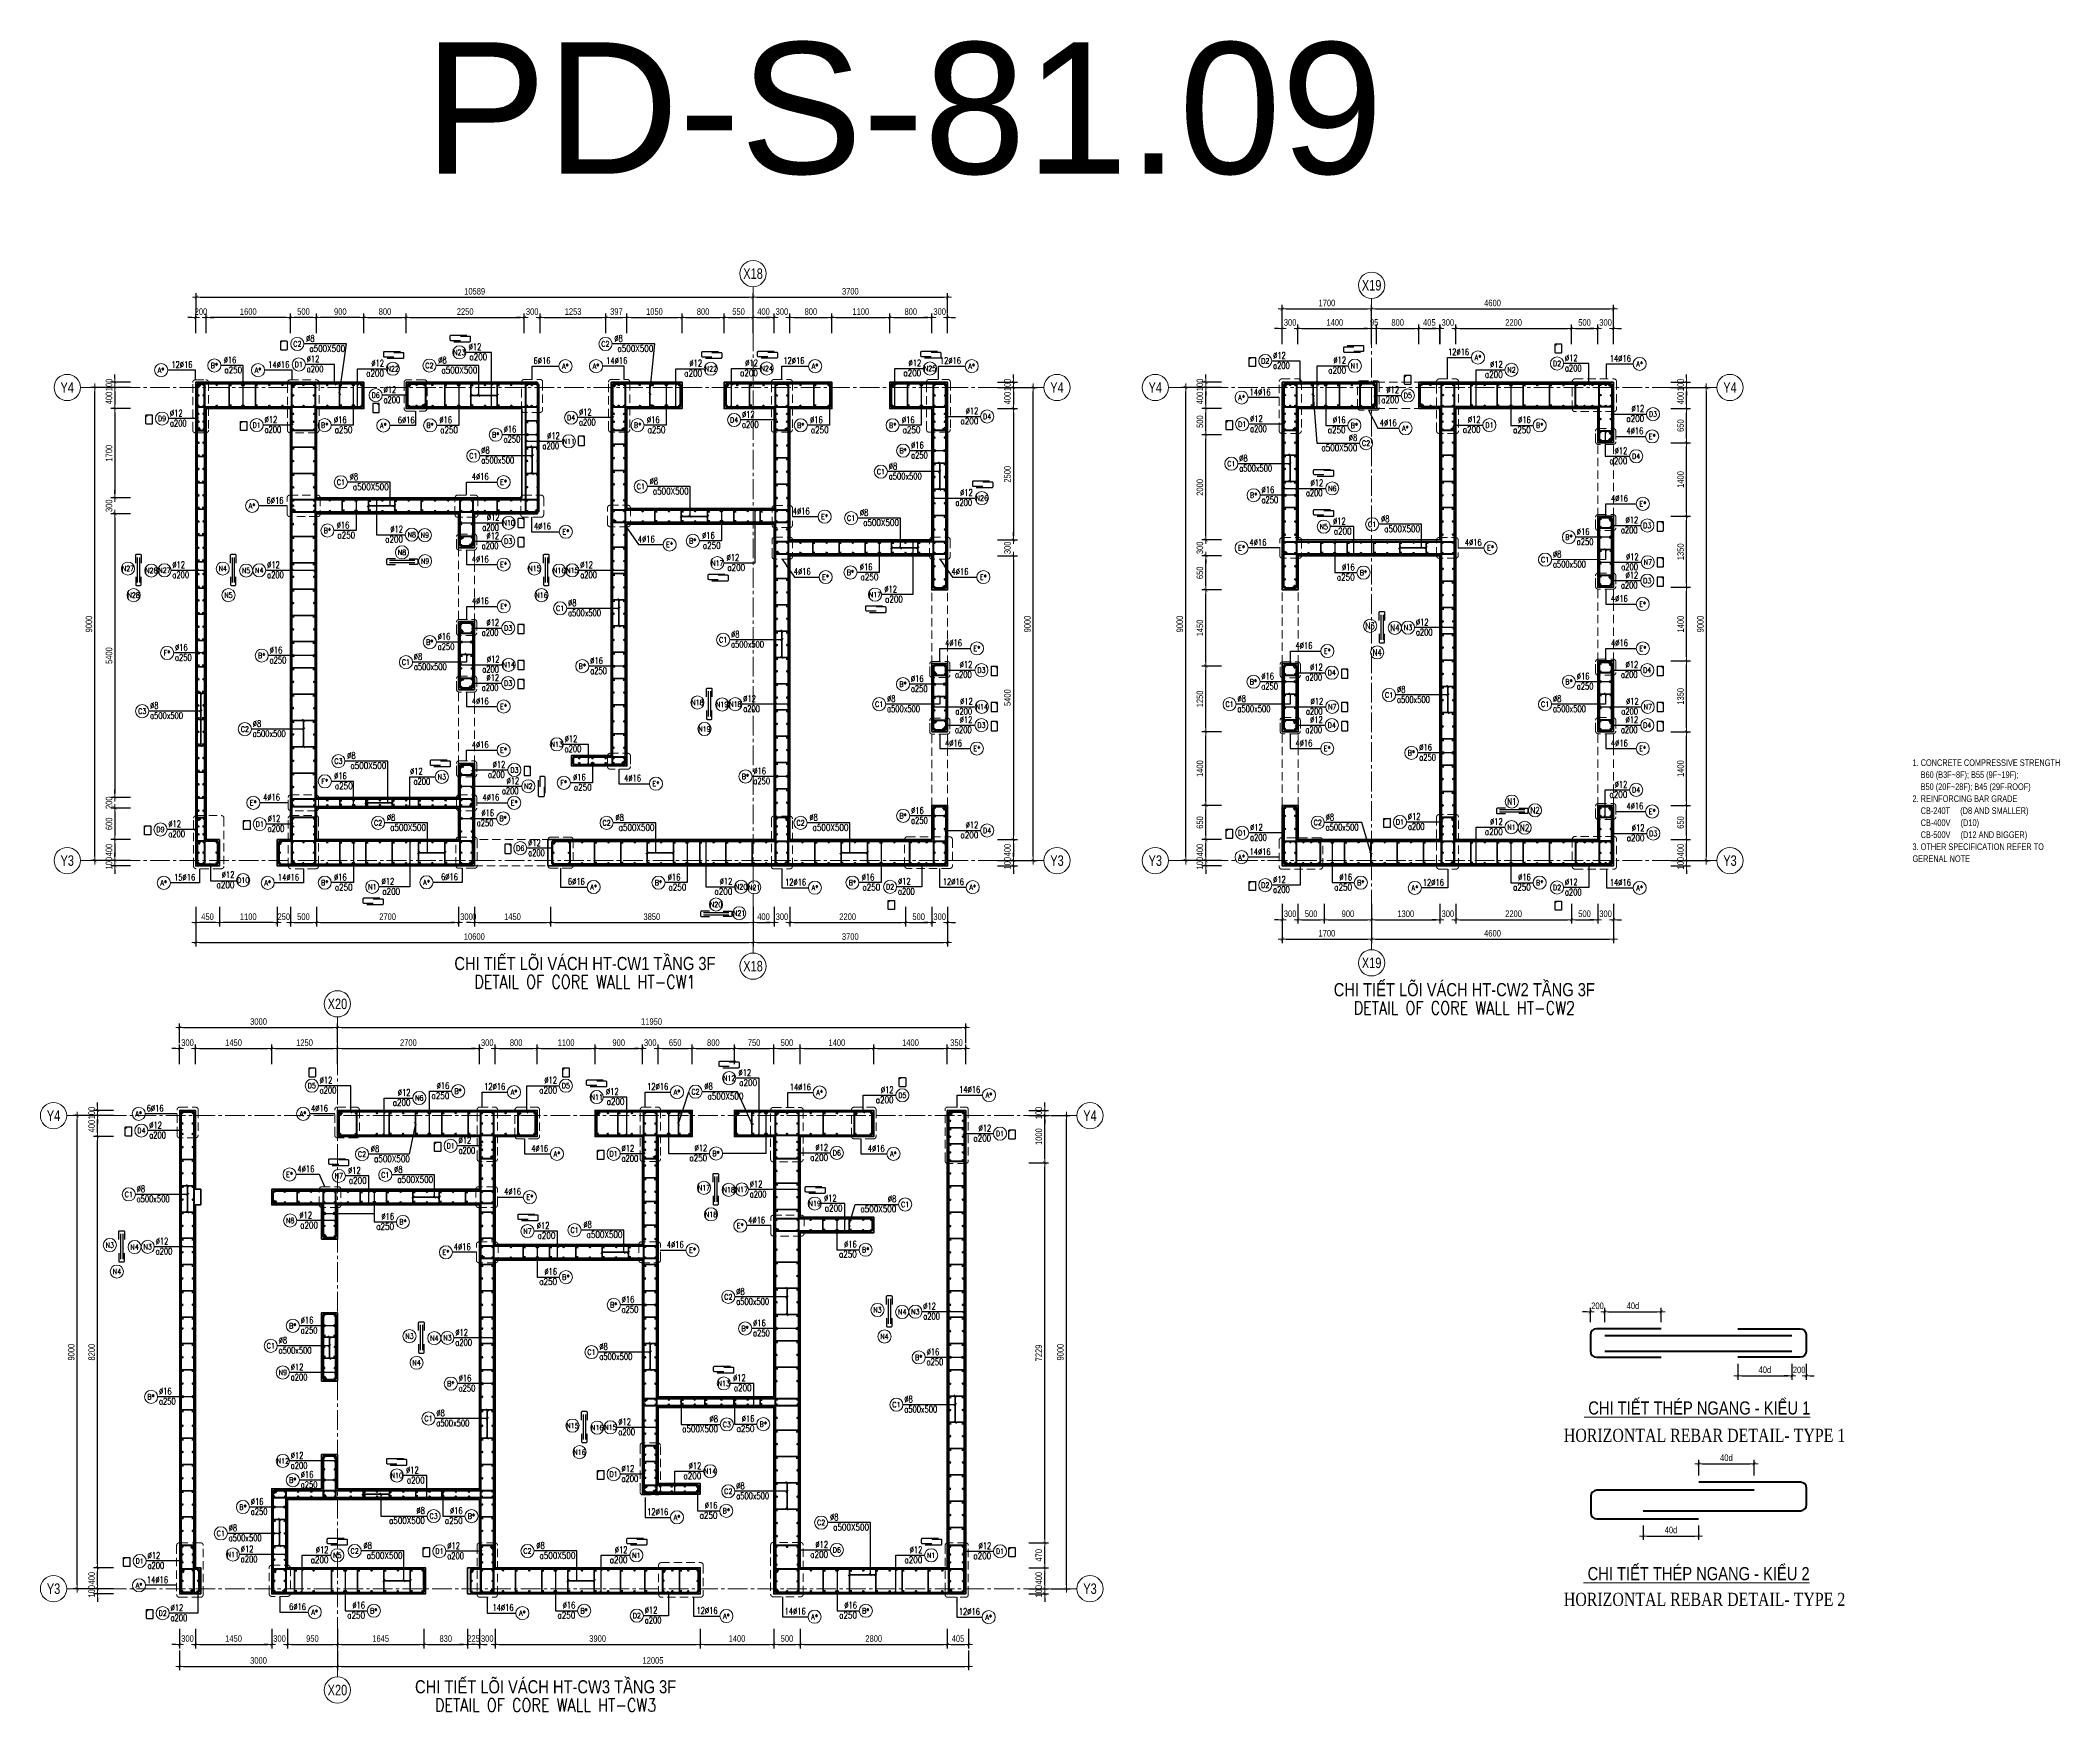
# Model space of a CAD drawing. Header units: millimetres. Extents: x 738475 to 1279438, y -34239 to 156422.
# Drawn here: x 1060104 to 1098509, y 47379 to 79174 of the extents above; entities that cross this region are included whole.
import ezdxf
from ezdxf.enums import TextEntityAlignment as Align

# ---------------------------------------------------------------- set-up
doc = ezdxf.new("R2010")
doc.units = ezdxf.units.MM
doc.header["$MEASUREMENT"] = 0
for name, pattern in [('HIDDEN', [9.525, 6.35, -3.175]), ('HIDDEN2', [4.7625, 3.175, -1.5875]), ('HT_Dim Grid$0$CENTER2', [1.125, 0.75, -0.125, 0.125, -0.125]), ('HT_Grid$0$CENTER2', [1.125, 0.75, -0.125, 0.125, -0.125])]:
    doc.linetypes.add(name, pattern=pattern)
doc.layers.get('0').update_dxf_attribs({"lineweight": 20})
doc.layers.get('Defpoints').update_dxf_attribs({"color": 151, "lineweight": 9})
for name, color, linetype in [('Hidden', 9, 'HIDDEN'), ('Leader', 6, 'Continuous'), ('Ligature', 1, 'Continuous'), ('Reinforcement', 4, 'Continuous'), ('TIT1', 3, 'Continuous')]:
    doc.layers.add(name, color=color, linetype=linetype)
for name, color, linetype, lineweight in [('HT_Dim Grid$0$NDC_S_AXIS', 5, 'HT_Dim Grid$0$CENTER2', 13), ('HT_Dim Grid$0$NDC_S_SYMBOL', 1, 'Continuous', 15), ('HT_Dim Grid$0$NDC_S_TEXT SYMBOL', 7, 'Continuous', 20), ('HT_Grid$0$NDC_S_AXIS', 5, 'HT_Grid$0$CENTER2', 13), ('KC-LEADER', 153, 'Continuous', 18), ('KC-THEP', 6, 'Continuous', 40), ('NDC_S_ANNO', 7, 'Continuous', 20), ('NDC_S_BEAM', 3, 'HIDDEN2', 20), ('NDC_S_DIM', 1, 'Continuous', 15), ('NDC_S_ENG TEXT', 2, 'Continuous', 20), ('NDC_S_ENG TITLE', 3, 'Continuous', 20), ('NDC_S_HIDDEN', 8, 'HIDDEN2', 13), ('NDC_S_LEADER', 1, 'Continuous', 15), ('NDC_S_REBAR', 4, 'Continuous', 35), ('NDC_S_STIRRUP', 4, 'Continuous', 40), ('NDC_S_TEXT SYMBOL', 7, 'Continuous', 20), ('NDC_S_VN TEXT', 7, 'Continuous', 20), ('NDC_S_VN TITLE', 6, 'Continuous', 35), ('NDC_S_WALL', 6, 'Continuous', 35), ('OF_Core wall_1.2(B1-19F)$0$NDC_S_WALL', 6, 'Continuous', 35)]:
    doc.layers.add(name, color=color, linetype=linetype, lineweight=lineweight)
doc.styles.add('ARIAL', font='arial.ttf', dxfattribs={"width": 0.8})
doc.styles.add('HT_Dim Grid$0$NDC_ANNO', font='', dxfattribs={"width": 0.8})
doc.styles.add('NDC_ANNO', font='', dxfattribs={"width": 0.8})
doc.styles.add('NDC_ARIAL', font='arial.ttf', dxfattribs={"width": 0.85})
doc.styles.add('NDC_DIM', font='', dxfattribs={"width": 0.75})
doc.styles.add('NDC_EN TXT', font='romans.shx', dxfattribs={"width": 0.8})
doc.styles.add('NDC_VIE TXT', font='arial.ttf', dxfattribs={"width": 0.8})
doc.styles.get("Standard").update_dxf_attribs({"font": 'arial.ttf'})
doc.styles.add('VNTIMEH', font='vntimeh.shx', dxfattribs={"width": 0.8, "bigfont": 'vns.shx'})
doc.styles.get('HT_Dim Grid$0$NDC_ANNO').set_extended_font_data('Dotum')
doc.styles.get('NDC_ANNO').set_extended_font_data('Dotum')
doc.styles.get('NDC_DIM').set_extended_font_data('Dotum')
doc.dimstyles.new('NDC_1-50', dxfattribs={"dimscale": 50, "dimtxt": 2.5, "dimasz": 1, "dimexe": 1.5, "dimexo": 0, "dimgap": 0.8, "dimtad": 1, "dimdec": 0, "dimdsep": 46, "dimtxsty": 'NDC_ARIAL', "dimblk": 'DIMMARK', "dimcen": 49999.938995, "dimdle": 1.5, "dimclrd": 1, "dimclre": 1, "dimclrt": 3, "dimadec": 0, "dimazin": 0, "dimtfac": 1, "dimtdec": 0, "dimtix": 1, "dimtmove": 2, "dimatfit": 3, "dimfxl": 1, "dimarcsym": 0})
doc.dimstyles.new('NDC_dim_30', dxfattribs={"dimscale": 30, "dimtxt": 2.5, "dimasz": 1.5, "dimexe": 1.5, "dimexo": 2.5, "dimgap": 1, "dimtad": 1, "dimdec": 0, "dimzin": 0, "dimdsep": 46, "dimtxsty": 'NDC_DIM', "dimblk": 'DIMMARK', "dimcen": 0.09, "dimdle": 1.2, "dimclrd": 1, "dimclre": 1, "dimclrt": 3, "dimadec": 0, "dimazin": 0, "dimtfac": 1, "dimtdec": 0, "dimtix": 1, "dimtofl": 0, "dimtmove": 0, "dimatfit": 3, "dimfxl": 6, "dimfxlon": 1, "dimtolj": 1, "dimtzin": 0, "dimarcsym": 0})
doc.dimstyles.new('NDC_dim_50', dxfattribs={"dimscale": 50, "dimtxt": 2.5, "dimasz": 1.5, "dimexe": 1.5, "dimexo": 2.5, "dimgap": 1, "dimtad": 1, "dimdec": 0, "dimzin": 0, "dimdsep": 46, "dimtxsty": 'NDC_DIM', "dimblk": 'DIMMARK', "dimcen": 0.09, "dimdle": 1.2, "dimclrd": 1, "dimclre": 1, "dimclrt": 3, "dimadec": 0, "dimazin": 0, "dimtfac": 1, "dimtdec": 0, "dimtix": 1, "dimtofl": 0, "dimtmove": 0, "dimatfit": 3, "dimfxl": 6, "dimfxlon": 1, "dimtolj": 1, "dimtzin": 0, "dimarcsym": 0})

msp = doc.modelspace()

# ---------------------------------------------------------------- texts
at = {"layer": 'NDC_S_ENG TEXT'}
msp.add_text('PD-S-81.09', height=2500, dxfattribs=at).set_placement((1067398.317, 76636.984))
at = {"layer": 'NDC_S_ENG TITLE', "style": 'VNTIMEH', "width": 0.8}
for s, p in [('horizontal rebar detail- type 1', (1089079.704, 52510.457)), ('horizontal rebar detail- type 2', (1089079.704, 49390.115))]:
    msp.add_text(s, height=250, dxfattribs=at).set_placement(p)
at = {"layer": 'NDC_S_VN TEXT', "style": 'ARIAL', "width": 0.8}
for s, p in [('%%u CHI TIẾT THÉP NGANG - KIỂU 1', (1089466.457, 53031.597)), ('%%u CHI TIẾT THÉP NGANG - KIỂU 2', (1089454.086, 49879.68))]:
    msp.add_text(s, height=250, dxfattribs=at).set_placement(p)
at = {"layer": 'NDC_S_VN TEXT', "color": 7, "style": 'NDC_EN TXT', "width": 0.8}
for tag, height, p in [('N9', 100, (1067417.021, 69760.121)), ('N27', 100, (1061769.735, 69125.009)), ('N28', 100, (1062214.158, 69086.849)), ('N4', 100, (1063572.569, 69125.009)), ('N5', 100, (1064016.992, 69086.849)), ('N8', 100, (1066980.746, 69433.845)), ('N9', 100, (1067420.847, 69268.088)), ('N15', 100, (1069499.925, 69125.009)), ('N16', 100, (1069970.894, 69086.849)), ('N28', 100, (1061877.637, 68620.006)), ('N5', 100, (1063680.471, 68620.006)), ('N16', 100, (1069634.373, 68620.006)), ('N3', 125, (1085394.398, 68035.107)), ('N4', 125, (1085865.367, 67996.947)), ('N4', 125, (1085528.846, 67530.104)), ('N18', 100, (1072599.925, 66578.44)), ('N19', 100, (1073070.894, 66540.28)), ('N19', 100, (1072734.373, 66073.437)), ('N1', 125, (1088090.758, 64692.221)), ('N2', 125, (1088530.859, 64526.464)), ('N2', 125, (1088334.029, 64194.95)), ('N21', 100, (1073681.347, 63060.121)), ('N20', 100, (1072953.731, 62733.845)), ('N21', 100, (1073393.832, 62568.088)), ('N17', 100, (1072724.622, 57344.201)), ('N18', 100, (1073195.591, 57306.041)), ('N18', 100, (1072859.07, 56839.198)), ('N3', 100, (1061424.622, 56255.826)), ('N4', 100, (1061895.591, 56217.666)), ('N4', 100, (1061559.07, 55750.823)), ('N3', 100, (1076024.594, 55020.906)), ('N4', 100, (1076495.563, 54982.746)), ('N3', 100, (1067124.622, 54521.968)), ('N4', 100, (1076159.042, 54515.903)), ('N4', 100, (1067595.591, 54483.808)), ('N4', 100, (1067259.07, 54016.966)), ('N15', 100, (1070224.622, 52820.233)), ('N16', 100, (1070695.591, 52782.073)), ('N16', 100, (1070359.07, 52315.23))]:
    msp.add_attdef(tag, text='3', height=height, dxfattribs=at).set_placement(p, align=Align.MIDDLE)
at = {"layer": 'TIT1', "insert": (1095710.39, 65495.931), "char_height": 125, "width": 2732.79787, "attachment_point": 1, "line_spacing_factor": 1.096296, "style": 'ARIAL'}
msp.add_mtext('\\A1;1. CONCRETE COMPRESSIVE STRENGTH\\P    B60 (B3F~8F); B55 (9F~19F);\\P    B50 (20F~28F); B45 (29F-ROOF)\\P2. REINFORCING BAR GRADE\\P    CB-240T     (D8 AND SMALLER)\\P    CB-400V     (D10)\\P    CB-500V     (D12 AND BIGGER)\\P3. OTHER SPECIFICATION REFER TO GERENAL NOTE ', dxfattribs=at)

# ---------------------------------------------------------------- blocks, each defined once
blk = doc.blocks.new('THEP')
at = {"layer": 'KC-LEADER', "color": 6}
blk.add_circle((0, 0), 14, dxfattribs=at)
at = {"layer": 'KC-THEP'}
for p, q in [((-14, 0), (14, 0)), ((10, 10), (-10, -10)), ((-10, 10), (10, -10)), ((0, 14), (0, -14))]:
    blk.add_line(p, q, dxfattribs=at)
blk = doc.blocks.new('DIMMARK')
at = {"layer": 'NDC_S_DIM', "color": 1}
blk.add_line((-1.5, 0), (1, 0), dxfattribs=at)
at = {"layer": 'NDC_S_DIM', "color": 2, "const_width": 0.1}
blk.add_lwpolyline([(-0.42, -0.42), (0.42, 0.42)], dxfattribs=at)
blk = doc.blocks.new('*U9')
blk.add_circle((2.5, 0), 2.5)
at = {"layer": 'NDC_S_VN TEXT', "color": 3, "style": 'NDC_EN TXT', "width": 0.75}
blk.add_attdef('DK2', text='', height=2.5, dxfattribs=at).set_placement((-0.85, 0.85), align=Align.RIGHT)
at = {"layer": 'NDC_S_VN TEXT', "color": 7, "style": 'NDC_EN TXT', "width": 0.8}
blk.add_attdef('SH3', text='', height=2, dxfattribs=at).set_placement((2.5, 0), align=Align.MIDDLE)
blk = doc.blocks.new('*U11')
blk.add_circle((-2.5, 0), 2.5)
at = {"layer": 'NDC_S_VN TEXT', "color": 7, "style": 'NDC_EN TXT', "width": 0.8}
blk.add_attdef('SH2', text='', height=2, dxfattribs=at).set_placement((-2.5, 0), align=Align.MIDDLE)
at = {"layer": 'NDC_S_VN TEXT', "color": 3, "style": 'NDC_EN TXT', "width": 0.75}
for tag, p in [('DK1', (0.5, 0.85)), ('KC1', (0.5, -2.97))]:
    blk.add_attdef(tag, p, '', height=2.5, dxfattribs=at)
blk = doc.blocks.new('*U10')
blk.add_circle((2.5, 0), 2.5)
at = {"layer": 'NDC_S_VN TEXT', "color": 3, "style": 'NDC_EN TXT'}
for tag, width, p in [('DK2', 0.75, (-0.85, 0.85)), ('KC2', 0.8, (-0.85, -2.97))]:
    blk.add_attdef(tag, text='', height=2.5, dxfattribs=dict(at, width=width)).set_placement(p, align=Align.RIGHT)
at = {"layer": 'NDC_S_VN TEXT', "color": 7, "style": 'NDC_EN TXT', "width": 0.8}
blk.add_attdef('SH3', text='', height=2, dxfattribs=at).set_placement((2.5, 0), align=Align.MIDDLE)
blk = doc.blocks.new('A$C72321851')
at = {"layer": 'Ligature'}
for points in [[(-61, -129), (-61, 171, -0.414214), (-43, 189), (26, 189, -0.414214), (43, 171), (43, -4)], [(-40, -4), (-40, -180, 0.414214), (-22, -197), (47, -197, 0.414214), (65, -180), (65, 121)]]:
    blk.add_lwpolyline(points, format="xyb", dxfattribs=at)
blk = doc.blocks.new('*U13')
blk.add_circle((-2.5, 0), 2.5)
at = {"layer": 'NDC_S_VN TEXT', "color": 7, "style": 'NDC_EN TXT', "width": 0.8}
blk.add_attdef('SH2', text='', height=2, dxfattribs=at).set_placement((-2.5, 0), align=Align.MIDDLE)
at = {"layer": 'NDC_S_VN TEXT', "color": 3, "style": 'NDC_EN TXT', "width": 0.75}
blk.add_attdef('DK1', (0.5, 0.85), '', height=2.5, dxfattribs=at)
blk = doc.blocks.new('A$C7BC65A55')
at = {"layer": 'Ligature'}
for p, q in [((-15, 372, 0), (-15, 39, 0)), ((15, 372, 0), (15, 39, 0))]:
    blk.add_line(p, q, dxfattribs=at)
for points in [[(-36, 297), (-36, 401, -0.414214), (-24, 413), (24, 413, -0.414214), (36, 401), (36, 297)], [(-36, 117), (-36, 12, 0.414214), (-24, 0), (24, 0, 0.414214), (36, 12), (36, 117)]]:
    blk.add_lwpolyline(points, format="xyb", dxfattribs=at)
blk = doc.blocks.new('*U12')
blk.add_circle((-2.5, 0), 2.5)
at = {"layer": 'NDC_S_VN TEXT', "color": 7, "style": 'NDC_EN TXT', "width": 0.8}
blk.add_attdef('SH2', text='', height=2, dxfattribs=at).set_placement((-2.5, 0), align=Align.MIDDLE)
at = {"layer": 'NDC_S_VN TEXT', "color": 3, "style": 'NDC_EN TXT', "width": 0.75}
for tag, p in [('DK1', (0.5, 0.85)), ('KC1', (0.5, -2.97))]:
    blk.add_attdef(tag, p, '', height=2.5, dxfattribs=at)
blk = doc.blocks.new('*D646')
at = {"layer": 'Defpoints', "color": 0, "transparency": 16777216}
for p in [(1061521, 72670), (1064858, 72670), (1063069, 72570)]:
    blk.add_point(p, dxfattribs=at)
at = {"layer": 'NDC_S_DIM', "color": 1, "lineweight": -2, "transparency": 16777216}
for p, q in [((1061821, 72670), (1061446, 72670)), ((1061521, 72745), (1061521, 72820)), ((1061821, 72570), (1061446, 72570)), ((1061521, 72495), (1061521, 72420))]:
    blk.add_line(p, q, dxfattribs=at)
at = {"layer": 'NDC_S_DIM', "color": 1, "lineweight": -2, "transparency": 16777216, "xscale": 75, "yscale": 75, "zscale": 75}
for p, rotation in [((1061521, 72670), 270), ((1061521, 72570), 90)]:
    blk.add_blockref('DIMMARK', p, dxfattribs=dict(at, rotation=rotation))
at = {"layer": 'NDC_S_DIM', "color": 3, "transparency": 16777216, "insert": (1061409, 72620), "char_height": 125, "attachment_point": 5, "rotation": 90, "style": 'NDC_DIM'}
blk.add_mtext('\\A1;100', dxfattribs=at)
blk = doc.blocks.new('*D647')
at = {"layer": 'Defpoints', "color": 0, "transparency": 16777216}
for p in [(1061139, 72570), (1063069, 72570), (1064858, 63570)]:
    blk.add_point(p, dxfattribs=at)
at = {"layer": 'NDC_S_DIM', "color": 1, "lineweight": -2, "transparency": 16777216}
for p, q in [((1061439, 72570), (1061064, 72570)), ((1061139, 63645), (1061139, 72495)), ((1061439, 63570), (1061064, 63570))]:
    blk.add_line(p, q, dxfattribs=at)
at = {"layer": 'NDC_S_DIM', "color": 1, "lineweight": -2, "transparency": 16777216, "xscale": 75, "yscale": 75, "zscale": 75}
for p, rotation in [((1061139, 72570), 90), ((1061139, 63570), 270)]:
    blk.add_blockref('DIMMARK', p, dxfattribs=dict(at, rotation=rotation))
at = {"layer": 'NDC_S_DIM', "color": 3, "transparency": 16777216, "insert": (1061027, 68070), "char_height": 125, "attachment_point": 5, "rotation": 90, "style": 'NDC_DIM'}
blk.add_mtext('\\A1;9000', dxfattribs=at)
blk = doc.blocks.new('*D648')
at = {"layer": 'Defpoints', "color": 0, "transparency": 16777216}
for p in [(1065358, 64052), (1064858, 63552), (1065358, 62390)]:
    blk.add_point(p, dxfattribs=at)
at = {"layer": 'NDC_S_DIM', "color": 1, "lineweight": -2, "transparency": 16777216}
for p, q in [((1064858, 62690), (1064858, 62315)), ((1065358, 62690), (1065358, 62315)), ((1064933, 62390), (1065283, 62390))]:
    blk.add_line(p, q, dxfattribs=at)
at = {"layer": 'NDC_S_DIM', "color": 1, "lineweight": -2, "transparency": 16777216, "xscale": 75, "yscale": 75, "zscale": 75, "rotation": 180}
blk.add_blockref('DIMMARK', (1064858, 62390), dxfattribs=at)
at = {"layer": 'NDC_S_DIM', "color": 1, "lineweight": -2, "transparency": 16777216, "xscale": 75, "yscale": 75, "zscale": 75}
blk.add_blockref('DIMMARK', (1065358, 62390), dxfattribs=at)
at = {"layer": 'NDC_S_DIM', "color": 3, "transparency": 16777216, "insert": (1065108, 62502), "char_height": 125, "attachment_point": 5, "style": 'NDC_DIM'}
blk.add_mtext('\\A1;500', dxfattribs=at)
blk = doc.blocks.new('*D649')
at = {"layer": 'Defpoints', "color": 0, "transparency": 16777216}
for p in [(1065358, 64052), (1068058, 64052), (1068058, 62390)]:
    blk.add_point(p, dxfattribs=at)
at = {"layer": 'NDC_S_DIM', "color": 1, "lineweight": -2, "transparency": 16777216}
for p, q in [((1065358, 62690), (1065358, 62315)), ((1068058, 62690), (1068058, 62315)), ((1065433, 62390), (1067983, 62390))]:
    blk.add_line(p, q, dxfattribs=at)
at = {"layer": 'NDC_S_DIM', "color": 1, "lineweight": -2, "transparency": 16777216, "xscale": 75, "yscale": 75, "zscale": 75, "rotation": 180}
blk.add_blockref('DIMMARK', (1065358, 62390), dxfattribs=at)
at = {"layer": 'NDC_S_DIM', "color": 1, "lineweight": -2, "transparency": 16777216, "xscale": 75, "yscale": 75, "zscale": 75}
blk.add_blockref('DIMMARK', (1068058, 62390), dxfattribs=at)
at = {"layer": 'NDC_S_DIM', "color": 3, "transparency": 16777216, "insert": (1066708, 62502), "char_height": 125, "attachment_point": 5, "style": 'NDC_DIM'}
blk.add_mtext('\\A1;2700', dxfattribs=at)
blk = doc.blocks.new('*D650')
at = {"layer": 'Defpoints', "color": 0, "transparency": 16777216}
for p in [(1068058, 64052), (1068358, 64052), (1068358, 62390)]:
    blk.add_point(p, dxfattribs=at)
at = {"layer": 'NDC_S_DIM', "color": 1, "lineweight": -2, "transparency": 16777216}
for p, q in [((1068058, 62690), (1068058, 62315)), ((1068358, 62690), (1068358, 62315)), ((1067983, 62390), (1067908, 62390)), ((1068433, 62390), (1068508, 62390))]:
    blk.add_line(p, q, dxfattribs=at)
at = {"layer": 'NDC_S_DIM', "color": 1, "lineweight": -2, "transparency": 16777216, "xscale": 75, "yscale": 75, "zscale": 75}
blk.add_blockref('DIMMARK', (1068058, 62390), dxfattribs=at)
at = {"layer": 'NDC_S_DIM', "color": 1, "lineweight": -2, "transparency": 16777216, "xscale": 75, "yscale": 75, "zscale": 75, "rotation": 180}
blk.add_blockref('DIMMARK', (1068358, 62390), dxfattribs=at)
at = {"layer": 'NDC_S_DIM', "color": 3, "transparency": 16777216, "insert": (1068208, 62502), "char_height": 125, "attachment_point": 5, "style": 'NDC_DIM'}
blk.add_mtext('\\A1;300', dxfattribs=at)
blk = doc.blocks.new('*D651')
at = {"layer": 'Defpoints', "color": 0, "transparency": 16777216}
for p in [(1068358, 64052), (1068358, 64052), (1068358, 62390)]:
    blk.add_point(p, dxfattribs=at)
at = {"layer": 'NDC_S_DIM', "color": 1, "lineweight": -2, "transparency": 16777216}
for p, q in [((1068358, 62690), (1068358, 62315)), ((1068358, 62690), (1068358, 62315)), ((1068283, 62390), (1068208, 62390)), ((1068433, 62390), (1068508, 62390))]:
    blk.add_line(p, q, dxfattribs=at)
at = {"layer": 'NDC_S_DIM', "color": 1, "lineweight": -2, "transparency": 16777216, "xscale": 75, "yscale": 75, "zscale": 75}
blk.add_blockref('DIMMARK', (1068358, 62390), dxfattribs=at)
at = {"layer": 'NDC_S_DIM', "color": 1, "lineweight": -2, "transparency": 16777216, "xscale": 75, "yscale": 75, "zscale": 75, "rotation": 180}
blk.add_blockref('DIMMARK', (1068358, 62390), dxfattribs=at)
at = {"layer": 'NDC_S_DIM', "color": 3, "transparency": 16777216, "insert": (1068358, 62502), "char_height": 125, "attachment_point": 5, "style": 'NDC_DIM'}
blk.add_mtext('\\A1;0', dxfattribs=at)
blk = doc.blocks.new('*D652')
at = {"layer": 'Defpoints', "color": 0, "transparency": 16777216}
for p in [(1068358, 64052), (1069808, 63552), (1069808, 62390)]:
    blk.add_point(p, dxfattribs=at)
at = {"layer": 'NDC_S_DIM', "color": 1, "lineweight": -2, "transparency": 16777216}
for p, q in [((1068358, 62690), (1068358, 62315)), ((1069808, 62690), (1069808, 62315)), ((1068433, 62390), (1069733, 62390))]:
    blk.add_line(p, q, dxfattribs=at)
at = {"layer": 'NDC_S_DIM', "color": 1, "lineweight": -2, "transparency": 16777216, "xscale": 75, "yscale": 75, "zscale": 75, "rotation": 180}
blk.add_blockref('DIMMARK', (1068358, 62390), dxfattribs=at)
at = {"layer": 'NDC_S_DIM', "color": 1, "lineweight": -2, "transparency": 16777216, "xscale": 75, "yscale": 75, "zscale": 75}
blk.add_blockref('DIMMARK', (1069808, 62390), dxfattribs=at)
at = {"layer": 'NDC_S_DIM', "color": 3, "transparency": 16777216, "insert": (1069083, 62502), "char_height": 125, "attachment_point": 5, "style": 'NDC_DIM'}
blk.add_mtext('\\A1;1450', dxfattribs=at)
blk = doc.blocks.new('*D653')
at = {"layer": 'Defpoints', "color": 0, "transparency": 16777216}
for p in [(1073658, 64052), (1069808, 63552), (1073658, 62390)]:
    blk.add_point(p, dxfattribs=at)
at = {"layer": 'NDC_S_DIM', "color": 1, "lineweight": -2, "transparency": 16777216}
for p, q in [((1069808, 62690), (1069808, 62315)), ((1073658, 62690), (1073658, 62315)), ((1069883, 62390), (1073583, 62390))]:
    blk.add_line(p, q, dxfattribs=at)
at = {"layer": 'NDC_S_DIM', "color": 1, "lineweight": -2, "transparency": 16777216, "xscale": 75, "yscale": 75, "zscale": 75, "rotation": 180}
blk.add_blockref('DIMMARK', (1069808, 62390), dxfattribs=at)
at = {"layer": 'NDC_S_DIM', "color": 1, "lineweight": -2, "transparency": 16777216, "xscale": 75, "yscale": 75, "zscale": 75}
blk.add_blockref('DIMMARK', (1073658, 62390), dxfattribs=at)
at = {"layer": 'NDC_S_DIM', "color": 3, "transparency": 16777216, "insert": (1071733, 62502), "char_height": 125, "attachment_point": 5, "style": 'NDC_DIM'}
blk.add_mtext('\\A1;3850', dxfattribs=at)
blk = doc.blocks.new('*D654')
at = {"layer": 'Defpoints', "color": 0, "transparency": 16777216}
for p in [(1074058, 64052), (1074358, 64052), (1074358, 62390)]:
    blk.add_point(p, dxfattribs=at)
at = {"layer": 'NDC_S_DIM', "color": 1, "lineweight": -2, "transparency": 16777216}
for p, q in [((1074058, 62690), (1074058, 62315)), ((1074358, 62690), (1074358, 62315)), ((1073983, 62390), (1073908, 62390)), ((1074433, 62390), (1074508, 62390))]:
    blk.add_line(p, q, dxfattribs=at)
at = {"layer": 'NDC_S_DIM', "color": 1, "lineweight": -2, "transparency": 16777216, "xscale": 75, "yscale": 75, "zscale": 75}
blk.add_blockref('DIMMARK', (1074058, 62390), dxfattribs=at)
at = {"layer": 'NDC_S_DIM', "color": 1, "lineweight": -2, "transparency": 16777216, "xscale": 75, "yscale": 75, "zscale": 75, "rotation": 180}
blk.add_blockref('DIMMARK', (1074358, 62390), dxfattribs=at)
at = {"layer": 'NDC_S_DIM', "color": 3, "transparency": 16777216, "insert": (1074208, 62502), "char_height": 125, "attachment_point": 5, "style": 'NDC_DIM'}
blk.add_mtext('\\A1;300', dxfattribs=at)
blk = doc.blocks.new('*D655')
at = {"layer": 'Defpoints', "color": 0, "transparency": 16777216}
for p in [(1074358, 64052), (1076558, 63674), (1076558, 62390)]:
    blk.add_point(p, dxfattribs=at)
at = {"layer": 'NDC_S_DIM', "color": 1, "lineweight": -2, "transparency": 16777216}
for p, q in [((1074358, 62690), (1074358, 62315)), ((1076558, 62690), (1076558, 62315)), ((1074433, 62390), (1076483, 62390))]:
    blk.add_line(p, q, dxfattribs=at)
at = {"layer": 'NDC_S_DIM', "color": 1, "lineweight": -2, "transparency": 16777216, "xscale": 75, "yscale": 75, "zscale": 75, "rotation": 180}
blk.add_blockref('DIMMARK', (1074358, 62390), dxfattribs=at)
at = {"layer": 'NDC_S_DIM', "color": 1, "lineweight": -2, "transparency": 16777216, "xscale": 75, "yscale": 75, "zscale": 75}
blk.add_blockref('DIMMARK', (1076558, 62390), dxfattribs=at)
at = {"layer": 'NDC_S_DIM', "color": 3, "transparency": 16777216, "insert": (1075458, 62502), "char_height": 125, "attachment_point": 5, "style": 'NDC_DIM'}
blk.add_mtext('\\A1;2200', dxfattribs=at)
blk = doc.blocks.new('*D656')
at = {"layer": 'Defpoints', "color": 0, "transparency": 16777216}
for p in [(1077058, 64052), (1076558, 63674), (1077058, 62390)]:
    blk.add_point(p, dxfattribs=at)
at = {"layer": 'NDC_S_DIM', "color": 1, "lineweight": -2, "transparency": 16777216}
for p, q in [((1076558, 62690), (1076558, 62315)), ((1077058, 62690), (1077058, 62315)), ((1076633, 62390), (1076983, 62390))]:
    blk.add_line(p, q, dxfattribs=at)
at = {"layer": 'NDC_S_DIM', "color": 1, "lineweight": -2, "transparency": 16777216, "xscale": 75, "yscale": 75, "zscale": 75, "rotation": 180}
blk.add_blockref('DIMMARK', (1076558, 62390), dxfattribs=at)
at = {"layer": 'NDC_S_DIM', "color": 1, "lineweight": -2, "transparency": 16777216, "xscale": 75, "yscale": 75, "zscale": 75}
blk.add_blockref('DIMMARK', (1077058, 62390), dxfattribs=at)
at = {"layer": 'NDC_S_DIM', "color": 3, "transparency": 16777216, "insert": (1076808, 62502), "char_height": 125, "attachment_point": 5, "style": 'NDC_DIM'}
blk.add_mtext('\\A1;500', dxfattribs=at)
blk = doc.blocks.new('*D657')
at = {"layer": 'Defpoints', "color": 0, "transparency": 16777216}
for p in [(1077358, 68802), (1077058, 64052), (1077358, 62390)]:
    blk.add_point(p, dxfattribs=at)
at = {"layer": 'NDC_S_DIM', "color": 1, "lineweight": -2, "transparency": 16777216}
for p, q in [((1077058, 62690), (1077058, 62315)), ((1077358, 62690), (1077358, 62315)), ((1076983, 62390), (1076908, 62390)), ((1077433, 62390), (1077508, 62390))]:
    blk.add_line(p, q, dxfattribs=at)
at = {"layer": 'NDC_S_DIM', "color": 1, "lineweight": -2, "transparency": 16777216, "xscale": 75, "yscale": 75, "zscale": 75}
blk.add_blockref('DIMMARK', (1077058, 62390), dxfattribs=at)
at = {"layer": 'NDC_S_DIM', "color": 1, "lineweight": -2, "transparency": 16777216, "xscale": 75, "yscale": 75, "zscale": 75, "rotation": 180}
blk.add_blockref('DIMMARK', (1077358, 62390), dxfattribs=at)
at = {"layer": 'NDC_S_DIM', "color": 3, "transparency": 16777216, "insert": (1077208, 62502), "char_height": 125, "attachment_point": 5, "style": 'NDC_DIM'}
blk.add_mtext('\\A1;300', dxfattribs=at)
blk = doc.blocks.new('*D658')
at = {"layer": 'Defpoints', "color": 0, "transparency": 16777216}
for p in [(1063058, 63552), (1073658, 63570), (1073658, 62011)]:
    blk.add_point(p, dxfattribs=at)
at = {"layer": 'NDC_S_DIM', "color": 1, "lineweight": -2, "transparency": 16777216}
for p, q in [((1063058, 62311), (1063058, 61936)), ((1073658, 62311), (1073658, 61936)), ((1063133, 62011), (1073583, 62011))]:
    blk.add_line(p, q, dxfattribs=at)
at = {"layer": 'NDC_S_DIM', "color": 1, "lineweight": -2, "transparency": 16777216, "xscale": 75, "yscale": 75, "zscale": 75, "rotation": 180}
blk.add_blockref('DIMMARK', (1063058, 62011), dxfattribs=at)
at = {"layer": 'NDC_S_DIM', "color": 1, "lineweight": -2, "transparency": 16777216, "xscale": 75, "yscale": 75, "zscale": 75}
blk.add_blockref('DIMMARK', (1073658, 62011), dxfattribs=at)
at = {"layer": 'NDC_S_DIM', "color": 3, "transparency": 16777216, "insert": (1068358, 62124), "char_height": 125, "attachment_point": 5, "style": 'NDC_DIM'}
blk.add_mtext('\\A1;10600', dxfattribs=at)
blk = doc.blocks.new('*D659')
at = {"layer": 'Defpoints', "color": 0, "transparency": 16777216}
for p in [(1069608, 73902), (1069308, 72170), (1069608, 72170)]:
    blk.add_point(p, dxfattribs=at)
at = {"layer": 'NDC_S_DIM', "color": 1, "lineweight": -2, "transparency": 16777216}
for p, q in [((1069233, 73902), (1069158, 73902)), ((1069308, 73602), (1069308, 73977)), ((1069608, 73602), (1069608, 73977)), ((1069683, 73902), (1069758, 73902))]:
    blk.add_line(p, q, dxfattribs=at)
at = {"layer": 'NDC_S_DIM', "color": 1, "lineweight": -2, "transparency": 16777216, "xscale": 75, "yscale": 75, "zscale": 75}
blk.add_blockref('DIMMARK', (1069308, 73902), dxfattribs=at)
at = {"layer": 'NDC_S_DIM', "color": 1, "lineweight": -2, "transparency": 16777216, "xscale": 75, "yscale": 75, "zscale": 75, "rotation": 180}
blk.add_blockref('DIMMARK', (1069608, 73902), dxfattribs=at)
at = {"layer": 'NDC_S_DIM', "color": 3, "transparency": 16777216, "insert": (1069458, 74014), "char_height": 125, "attachment_point": 5, "style": 'NDC_DIM'}
blk.add_mtext('\\A1;300', dxfattribs=at)
blk = doc.blocks.new('*D660')
at = {"layer": 'Defpoints', "color": 0, "transparency": 16777216}
for p in [(1067059, 73902), (1066258, 72640), (1067059, 72640)]:
    blk.add_point(p, dxfattribs=at)
at = {"layer": 'NDC_S_DIM', "color": 1, "lineweight": -2, "transparency": 16777216}
for p, q in [((1066258, 73602), (1066258, 73977)), ((1066333, 73902), (1066984, 73902)), ((1067059, 73602), (1067059, 73977))]:
    blk.add_line(p, q, dxfattribs=at)
at = {"layer": 'NDC_S_DIM', "color": 1, "lineweight": -2, "transparency": 16777216, "xscale": 75, "yscale": 75, "zscale": 75, "rotation": 180}
blk.add_blockref('DIMMARK', (1066258, 73902), dxfattribs=at)
at = {"layer": 'NDC_S_DIM', "color": 1, "lineweight": -2, "transparency": 16777216, "xscale": 75, "yscale": 75, "zscale": 75}
blk.add_blockref('DIMMARK', (1067059, 73902), dxfattribs=at)
at = {"layer": 'NDC_S_DIM', "color": 3, "transparency": 16777216, "insert": (1066658, 74014), "char_height": 125, "attachment_point": 5, "style": 'NDC_DIM'}
blk.add_mtext('\\A1;800', dxfattribs=at)
blk = doc.blocks.new('*D661')
at = {"layer": 'Defpoints', "color": 0, "transparency": 16777216}
for p in [(1069308, 73902), (1067059, 72640), (1069308, 72170)]:
    blk.add_point(p, dxfattribs=at)
at = {"layer": 'NDC_S_DIM', "color": 1, "lineweight": -2, "transparency": 16777216}
for p, q in [((1067059, 73602), (1067059, 73977)), ((1067134, 73902), (1069233, 73902)), ((1069308, 73602), (1069308, 73977))]:
    blk.add_line(p, q, dxfattribs=at)
at = {"layer": 'NDC_S_DIM', "color": 1, "lineweight": -2, "transparency": 16777216, "xscale": 75, "yscale": 75, "zscale": 75, "rotation": 180}
blk.add_blockref('DIMMARK', (1067059, 73902), dxfattribs=at)
at = {"layer": 'NDC_S_DIM', "color": 1, "lineweight": -2, "transparency": 16777216, "xscale": 75, "yscale": 75, "zscale": 75}
blk.add_blockref('DIMMARK', (1069308, 73902), dxfattribs=at)
at = {"layer": 'NDC_S_DIM', "color": 3, "transparency": 16777216, "insert": (1068183, 74014), "char_height": 125, "attachment_point": 5, "style": 'NDC_DIM'}
blk.add_mtext('\\A1;2250', dxfattribs=at)
blk = doc.blocks.new('*D662')
at = {"layer": 'Defpoints', "color": 0, "transparency": 16777216}
for p in [(1073658, 74288), (1073658, 73384), (1063069, 72590)]:
    blk.add_point(p, dxfattribs=at)
at = {"layer": 'NDC_S_DIM', "color": 1, "lineweight": -2, "transparency": 16777216}
for p, q in [((1063069, 73988), (1063069, 74363)), ((1063144, 74288), (1073583, 74288)), ((1073658, 73988), (1073658, 74363))]:
    blk.add_line(p, q, dxfattribs=at)
at = {"layer": 'NDC_S_DIM', "color": 1, "lineweight": -2, "transparency": 16777216, "xscale": 75, "yscale": 75, "zscale": 75, "rotation": 180}
blk.add_blockref('DIMMARK', (1063069, 74288), dxfattribs=at)
at = {"layer": 'NDC_S_DIM', "color": 1, "lineweight": -2, "transparency": 16777216, "xscale": 75, "yscale": 75, "zscale": 75}
blk.add_blockref('DIMMARK', (1073658, 74288), dxfattribs=at)
at = {"layer": 'NDC_S_DIM', "color": 3, "transparency": 16777216, "insert": (1068364, 74400), "char_height": 125, "attachment_point": 5, "style": 'NDC_DIM'}
blk.add_mtext('\\A1;10589', dxfattribs=at)
blk = doc.blocks.new('*D663')
at = {"layer": 'Defpoints', "color": 0, "transparency": 16777216}
for p in [(1077358, 72670), (1078610, 72670), (1077358, 72570)]:
    blk.add_point(p, dxfattribs=at)
at = {"layer": 'NDC_S_DIM', "color": 1, "lineweight": -2, "transparency": 16777216}
for p, q in [((1078310, 72670), (1078685, 72670)), ((1078610, 72745), (1078610, 72820)), ((1078310, 72570), (1078685, 72570)), ((1078610, 72495), (1078610, 72420))]:
    blk.add_line(p, q, dxfattribs=at)
at = {"layer": 'NDC_S_DIM', "color": 1, "lineweight": -2, "transparency": 16777216, "xscale": 75, "yscale": 75, "zscale": 75}
for p, rotation in [((1078610, 72670), 270), ((1078610, 72570), 90)]:
    blk.add_blockref('DIMMARK', p, dxfattribs=dict(at, rotation=rotation))
at = {"layer": 'NDC_S_DIM', "color": 3, "transparency": 16777216, "insert": (1078497, 72620), "char_height": 125, "attachment_point": 5, "rotation": 90, "style": 'NDC_DIM'}
blk.add_mtext('\\A1;100', dxfattribs=at)
blk = doc.blocks.new('*D664')
at = {"layer": 'Defpoints', "color": 0, "transparency": 16777216}
for p in [(1077358, 72570), (1078989, 72570), (1077358, 63570)]:
    blk.add_point(p, dxfattribs=at)
at = {"layer": 'NDC_S_DIM', "color": 1, "lineweight": -2, "transparency": 16777216}
for p, q in [((1078689, 72570), (1079064, 72570)), ((1078989, 63645), (1078989, 72495)), ((1078689, 63570), (1079064, 63570))]:
    blk.add_line(p, q, dxfattribs=at)
at = {"layer": 'NDC_S_DIM', "color": 1, "lineweight": -2, "transparency": 16777216, "xscale": 75, "yscale": 75, "zscale": 75}
for p, rotation in [((1078989, 72570), 90), ((1078989, 63570), 270)]:
    blk.add_blockref('DIMMARK', p, dxfattribs=dict(at, rotation=rotation))
at = {"layer": 'NDC_S_DIM', "color": 3, "transparency": 16777216, "insert": (1078877, 68070), "char_height": 125, "attachment_point": 5, "rotation": 90, "style": 'NDC_DIM'}
blk.add_mtext('\\A1;9000', dxfattribs=at)
blk = doc.blocks.new('*D665')
at = {"layer": 'Defpoints', "color": 0, "ltscale": 200, "transparency": 16777216}
for p in [(1065358, 73902), (1066258, 72640), (1065358, 72146)]:
    blk.add_point(p, dxfattribs=at)
at = {"layer": 'NDC_S_DIM', "color": 1, "lineweight": -2, "ltscale": 200, "transparency": 16777216}
for p, q in [((1065358, 73602), (1065358, 73977)), ((1066183, 73902), (1065433, 73902)), ((1066258, 73602), (1066258, 73977))]:
    blk.add_line(p, q, dxfattribs=at)
at = {"layer": 'NDC_S_DIM', "color": 1, "lineweight": -2, "ltscale": 200, "transparency": 16777216, "xscale": 75, "yscale": 75, "zscale": 75, "rotation": 180}
blk.add_blockref('DIMMARK', (1065358, 73902), dxfattribs=at)
at = {"layer": 'NDC_S_DIM', "color": 1, "lineweight": -2, "ltscale": 200, "transparency": 16777216, "xscale": 75, "yscale": 75, "zscale": 75}
blk.add_blockref('DIMMARK', (1066258, 73902), dxfattribs=at)
at = {"layer": 'NDC_S_DIM', "color": 3, "ltscale": 200, "transparency": 16777216, "insert": (1065808, 74014), "char_height": 125, "attachment_point": 5, "style": 'NDC_DIM'}
blk.add_mtext('\\A1;900', dxfattribs=at)
blk = doc.blocks.new('*D666')
at = {"layer": 'Defpoints', "color": 0, "ltscale": 200, "transparency": 16777216}
for p in [(1064858, 73902), (1064858, 72170), (1065358, 72146)]:
    blk.add_point(p, dxfattribs=at)
at = {"layer": 'NDC_S_DIM', "color": 1, "lineweight": -2, "ltscale": 200, "transparency": 16777216}
for p, q in [((1064858, 73602), (1064858, 73977)), ((1065283, 73902), (1064933, 73902)), ((1065358, 73602), (1065358, 73977))]:
    blk.add_line(p, q, dxfattribs=at)
at = {"layer": 'NDC_S_DIM', "color": 1, "lineweight": -2, "ltscale": 200, "transparency": 16777216, "xscale": 75, "yscale": 75, "zscale": 75, "rotation": 180}
blk.add_blockref('DIMMARK', (1064858, 73902), dxfattribs=at)
at = {"layer": 'NDC_S_DIM', "color": 1, "lineweight": -2, "ltscale": 200, "transparency": 16777216, "xscale": 75, "yscale": 75, "zscale": 75}
blk.add_blockref('DIMMARK', (1065358, 73902), dxfattribs=at)
at = {"layer": 'NDC_S_DIM', "color": 3, "ltscale": 200, "transparency": 16777216, "insert": (1065108, 74014), "char_height": 125, "attachment_point": 5, "style": 'NDC_DIM'}
blk.add_mtext('\\A1;500', dxfattribs=at)
blk = doc.blocks.new('*U645')
at = {"layer": 'KC-THEP', "rotation": 9.66856443638095}
for p in [(-2, 200), (2, -200)]:
    blk.add_blockref('THEP', p, dxfattribs=at)
blk = doc.blocks.new('*U644')
at = {"layer": 'NDC_S_HIDDEN', "color": 0, "linetype": 'ByBlock', "lineweight": -2, "transparency": 16777216}
for p in [(0, 0), (250, 0), (500, 0), (750, 0)]:
    blk.add_blockref('*U645', p, dxfattribs=at)
blk = doc.blocks.new('*D667')
at = {"layer": 'Defpoints', "color": 0, "ltscale": 200, "transparency": 16777216}
for p in [(1070861, 73902), (1070861, 72574), (1069608, 72170)]:
    blk.add_point(p, dxfattribs=at)
at = {"layer": 'NDC_S_DIM', "color": 1, "lineweight": -2, "ltscale": 200, "transparency": 16777216}
for p, q in [((1069608, 73602), (1069608, 73977)), ((1069683, 73902), (1070786, 73902)), ((1070861, 73602), (1070861, 73977))]:
    blk.add_line(p, q, dxfattribs=at)
at = {"layer": 'NDC_S_DIM', "color": 1, "lineweight": -2, "ltscale": 200, "transparency": 16777216, "xscale": 75, "yscale": 75, "zscale": 75, "rotation": 180}
blk.add_blockref('DIMMARK', (1069608, 73902), dxfattribs=at)
at = {"layer": 'NDC_S_DIM', "color": 1, "lineweight": -2, "ltscale": 200, "transparency": 16777216, "xscale": 75, "yscale": 75, "zscale": 75}
blk.add_blockref('DIMMARK', (1070861, 73902), dxfattribs=at)
at = {"layer": 'NDC_S_DIM', "color": 3, "ltscale": 200, "transparency": 16777216, "insert": (1070235, 74014), "char_height": 125, "attachment_point": 5, "style": 'NDC_DIM'}
blk.add_mtext('\\A1;1253', dxfattribs=at)
blk = doc.blocks.new('*D668')
at = {"layer": 'Defpoints', "color": 0, "ltscale": 200, "transparency": 16777216}
for p in [(1071258, 73902), (1070861, 72574), (1071258, 72170)]:
    blk.add_point(p, dxfattribs=at)
at = {"layer": 'NDC_S_DIM', "color": 1, "lineweight": -2, "ltscale": 200, "transparency": 16777216}
for p, q in [((1070861, 73602), (1070861, 73977)), ((1070936, 73902), (1071183, 73902)), ((1071258, 73602), (1071258, 73977))]:
    blk.add_line(p, q, dxfattribs=at)
at = {"layer": 'NDC_S_DIM', "color": 1, "lineweight": -2, "ltscale": 200, "transparency": 16777216, "xscale": 75, "yscale": 75, "zscale": 75, "rotation": 180}
blk.add_blockref('DIMMARK', (1070861, 73902), dxfattribs=at)
at = {"layer": 'NDC_S_DIM', "color": 1, "lineweight": -2, "ltscale": 200, "transparency": 16777216, "xscale": 75, "yscale": 75, "zscale": 75}
blk.add_blockref('DIMMARK', (1071258, 73902), dxfattribs=at)
at = {"layer": 'NDC_S_DIM', "color": 3, "ltscale": 200, "transparency": 16777216, "insert": (1071060, 74014), "char_height": 125, "attachment_point": 5, "style": 'NDC_DIM'}
blk.add_mtext('\\A1;397', dxfattribs=at)
blk = doc.blocks.new('*D669')
at = {"layer": 'Defpoints', "color": 0, "ltscale": 200, "transparency": 16777216}
for p in [(1072308, 73902), (1071258, 72170), (1072308, 72170)]:
    blk.add_point(p, dxfattribs=at)
at = {"layer": 'NDC_S_DIM', "color": 1, "lineweight": -2, "ltscale": 200, "transparency": 16777216}
for p, q in [((1071258, 73602), (1071258, 73977)), ((1071333, 73902), (1072233, 73902)), ((1072308, 73602), (1072308, 73977))]:
    blk.add_line(p, q, dxfattribs=at)
at = {"layer": 'NDC_S_DIM', "color": 1, "lineweight": -2, "ltscale": 200, "transparency": 16777216, "xscale": 75, "yscale": 75, "zscale": 75, "rotation": 180}
blk.add_blockref('DIMMARK', (1071258, 73902), dxfattribs=at)
at = {"layer": 'NDC_S_DIM', "color": 1, "lineweight": -2, "ltscale": 200, "transparency": 16777216, "xscale": 75, "yscale": 75, "zscale": 75}
blk.add_blockref('DIMMARK', (1072308, 73902), dxfattribs=at)
at = {"layer": 'NDC_S_DIM', "color": 3, "ltscale": 200, "transparency": 16777216, "insert": (1071783, 74014), "char_height": 125, "attachment_point": 5, "style": 'NDC_DIM'}
blk.add_mtext('\\A1;1050', dxfattribs=at)
blk = doc.blocks.new('*D670')
at = {"layer": 'Defpoints', "color": 0, "ltscale": 200, "transparency": 16777216}
for p in [(1073108, 73902), (1072308, 72170), (1073108, 72170)]:
    blk.add_point(p, dxfattribs=at)
at = {"layer": 'NDC_S_DIM', "color": 1, "lineweight": -2, "ltscale": 200, "transparency": 16777216}
for p, q in [((1072308, 73602), (1072308, 73977)), ((1072383, 73902), (1073033, 73902)), ((1073108, 73602), (1073108, 73977))]:
    blk.add_line(p, q, dxfattribs=at)
at = {"layer": 'NDC_S_DIM', "color": 1, "lineweight": -2, "ltscale": 200, "transparency": 16777216, "xscale": 75, "yscale": 75, "zscale": 75, "rotation": 180}
blk.add_blockref('DIMMARK', (1072308, 73902), dxfattribs=at)
at = {"layer": 'NDC_S_DIM', "color": 1, "lineweight": -2, "ltscale": 200, "transparency": 16777216, "xscale": 75, "yscale": 75, "zscale": 75}
blk.add_blockref('DIMMARK', (1073108, 73902), dxfattribs=at)
at = {"layer": 'NDC_S_DIM', "color": 3, "ltscale": 200, "transparency": 16777216, "insert": (1072708, 74014), "char_height": 125, "attachment_point": 5, "style": 'NDC_DIM'}
blk.add_mtext('\\A1;800', dxfattribs=at)
blk = doc.blocks.new('*D671')
at = {"layer": 'Defpoints', "color": 0, "ltscale": 200, "transparency": 16777216}
for p in [(1074358, 73902), (1074058, 72170), (1074358, 72170)]:
    blk.add_point(p, dxfattribs=at)
at = {"layer": 'NDC_S_DIM', "color": 1, "lineweight": -2, "ltscale": 200, "transparency": 16777216}
for p, q in [((1073983, 73902), (1073908, 73902)), ((1074058, 73602), (1074058, 73977)), ((1074358, 73602), (1074358, 73977)), ((1074433, 73902), (1074508, 73902))]:
    blk.add_line(p, q, dxfattribs=at)
at = {"layer": 'NDC_S_DIM', "color": 1, "lineweight": -2, "ltscale": 200, "transparency": 16777216, "xscale": 75, "yscale": 75, "zscale": 75}
blk.add_blockref('DIMMARK', (1074058, 73902), dxfattribs=at)
at = {"layer": 'NDC_S_DIM', "color": 1, "lineweight": -2, "ltscale": 200, "transparency": 16777216, "xscale": 75, "yscale": 75, "zscale": 75, "rotation": 180}
blk.add_blockref('DIMMARK', (1074358, 73902), dxfattribs=at)
at = {"layer": 'NDC_S_DIM', "color": 3, "ltscale": 200, "transparency": 16777216, "insert": (1074208, 74014), "char_height": 125, "attachment_point": 5, "style": 'NDC_DIM'}
blk.add_mtext('\\A1;300', dxfattribs=at)
blk = doc.blocks.new('*D672')
at = {"layer": 'Defpoints', "color": 0, "ltscale": 200, "transparency": 16777216}
for p in [(1075158, 73902), (1074358, 72170), (1075158, 72170)]:
    blk.add_point(p, dxfattribs=at)
at = {"layer": 'NDC_S_DIM', "color": 1, "lineweight": -2, "ltscale": 200, "transparency": 16777216}
for p, q in [((1074358, 73602), (1074358, 73977)), ((1074433, 73902), (1075083, 73902)), ((1075158, 73602), (1075158, 73977))]:
    blk.add_line(p, q, dxfattribs=at)
at = {"layer": 'NDC_S_DIM', "color": 1, "lineweight": -2, "ltscale": 200, "transparency": 16777216, "xscale": 75, "yscale": 75, "zscale": 75, "rotation": 180}
blk.add_blockref('DIMMARK', (1074358, 73902), dxfattribs=at)
at = {"layer": 'NDC_S_DIM', "color": 1, "lineweight": -2, "ltscale": 200, "transparency": 16777216, "xscale": 75, "yscale": 75, "zscale": 75}
blk.add_blockref('DIMMARK', (1075158, 73902), dxfattribs=at)
at = {"layer": 'NDC_S_DIM', "color": 3, "ltscale": 200, "transparency": 16777216, "insert": (1074758, 74014), "char_height": 125, "attachment_point": 5, "style": 'NDC_DIM'}
blk.add_mtext('\\A1;800', dxfattribs=at)
blk = doc.blocks.new('*D673')
at = {"layer": 'Defpoints', "color": 0, "ltscale": 200, "transparency": 16777216}
for p in [(1076258, 73902), (1075158, 72170), (1076258, 72170)]:
    blk.add_point(p, dxfattribs=at)
at = {"layer": 'NDC_S_DIM', "color": 1, "lineweight": -2, "ltscale": 200, "transparency": 16777216}
for p, q in [((1075158, 73602), (1075158, 73977)), ((1075233, 73902), (1076183, 73902)), ((1076258, 73602), (1076258, 73977))]:
    blk.add_line(p, q, dxfattribs=at)
at = {"layer": 'NDC_S_DIM', "color": 1, "lineweight": -2, "ltscale": 200, "transparency": 16777216, "xscale": 75, "yscale": 75, "zscale": 75, "rotation": 180}
blk.add_blockref('DIMMARK', (1075158, 73902), dxfattribs=at)
at = {"layer": 'NDC_S_DIM', "color": 1, "lineweight": -2, "ltscale": 200, "transparency": 16777216, "xscale": 75, "yscale": 75, "zscale": 75}
blk.add_blockref('DIMMARK', (1076258, 73902), dxfattribs=at)
at = {"layer": 'NDC_S_DIM', "color": 3, "ltscale": 200, "transparency": 16777216, "insert": (1075708, 74014), "char_height": 125, "attachment_point": 5, "style": 'NDC_DIM'}
blk.add_mtext('\\A1;1100', dxfattribs=at)
blk = doc.blocks.new('*D674')
at = {"layer": 'Defpoints', "color": 0, "ltscale": 200, "transparency": 16777216}
for p in [(1077058, 73902), (1076258, 72170), (1077058, 72170)]:
    blk.add_point(p, dxfattribs=at)
at = {"layer": 'NDC_S_DIM', "color": 1, "lineweight": -2, "ltscale": 200, "transparency": 16777216}
for p, q in [((1076258, 73602), (1076258, 73977)), ((1076333, 73902), (1076983, 73902)), ((1077058, 73602), (1077058, 73977))]:
    blk.add_line(p, q, dxfattribs=at)
at = {"layer": 'NDC_S_DIM', "color": 1, "lineweight": -2, "ltscale": 200, "transparency": 16777216, "xscale": 75, "yscale": 75, "zscale": 75, "rotation": 180}
blk.add_blockref('DIMMARK', (1076258, 73902), dxfattribs=at)
at = {"layer": 'NDC_S_DIM', "color": 1, "lineweight": -2, "ltscale": 200, "transparency": 16777216, "xscale": 75, "yscale": 75, "zscale": 75}
blk.add_blockref('DIMMARK', (1077058, 73902), dxfattribs=at)
at = {"layer": 'NDC_S_DIM', "color": 3, "ltscale": 200, "transparency": 16777216, "insert": (1076658, 74014), "char_height": 125, "attachment_point": 5, "style": 'NDC_DIM'}
blk.add_mtext('\\A1;800', dxfattribs=at)
blk = doc.blocks.new('*D675')
at = {"layer": 'Defpoints', "color": 0, "ltscale": 200, "transparency": 16777216}
for p in [(1077358, 73902), (1077058, 72170), (1077358, 72170)]:
    blk.add_point(p, dxfattribs=at)
at = {"layer": 'NDC_S_DIM', "color": 1, "lineweight": -2, "ltscale": 200, "transparency": 16777216}
for p, q in [((1076983, 73902), (1076908, 73902)), ((1077058, 73602), (1077058, 73977)), ((1077358, 73602), (1077358, 73977)), ((1077433, 73902), (1077508, 73902))]:
    blk.add_line(p, q, dxfattribs=at)
at = {"layer": 'NDC_S_DIM', "color": 1, "lineweight": -2, "ltscale": 200, "transparency": 16777216, "xscale": 75, "yscale": 75, "zscale": 75}
blk.add_blockref('DIMMARK', (1077058, 73902), dxfattribs=at)
at = {"layer": 'NDC_S_DIM', "color": 1, "lineweight": -2, "ltscale": 200, "transparency": 16777216, "xscale": 75, "yscale": 75, "zscale": 75, "rotation": 180}
blk.add_blockref('DIMMARK', (1077358, 73902), dxfattribs=at)
at = {"layer": 'NDC_S_DIM', "color": 3, "ltscale": 200, "transparency": 16777216, "insert": (1077208, 74014), "char_height": 125, "attachment_point": 5, "style": 'NDC_DIM'}
blk.add_mtext('\\A1;300', dxfattribs=at)
blk = doc.blocks.new('*U20')
at = {"layer": 'HT_Dim Grid$0$NDC_S_SYMBOL'}
blk.add_line((5, 0), (9, 0), dxfattribs=at)
blk.add_circle((0, 0), 5, dxfattribs=at)
at = {"layer": 'HT_Dim Grid$0$NDC_S_TEXT SYMBOL', "color": 7, "style": 'HT_Dim Grid$0$NDC_ANNO', "width": 0.8}
blk.add_attdef('GRID', text='', height=4, rotation=270, dxfattribs=at).set_placement((0, 0), align=Align.MIDDLE)
blk = doc.blocks.new('*D676')
at = {"layer": 'Defpoints', "color": 0, "ltscale": 200, "transparency": 16777216}
for p in [(1063069, 72570), (1061521, 72170), (1065358, 72170)]:
    blk.add_point(p, dxfattribs=at)
at = {"layer": 'NDC_S_DIM', "color": 1, "lineweight": -2, "ltscale": 200, "transparency": 16777216}
for p, q in [((1061821, 72570), (1061446, 72570)), ((1061521, 72495), (1061521, 72245)), ((1061821, 72170), (1061446, 72170))]:
    blk.add_line(p, q, dxfattribs=at)
at = {"layer": 'NDC_S_DIM', "color": 1, "lineweight": -2, "ltscale": 200, "transparency": 16777216, "xscale": 75, "yscale": 75, "zscale": 75}
for p, rotation in [((1061521, 72570), 90), ((1061521, 72170), 270)]:
    blk.add_blockref('DIMMARK', p, dxfattribs=dict(at, rotation=rotation))
at = {"layer": 'NDC_S_DIM', "color": 3, "ltscale": 200, "transparency": 16777216, "insert": (1061409, 72370), "char_height": 125, "attachment_point": 5, "rotation": 90, "style": 'NDC_DIM'}
blk.add_mtext('\\A1;400', dxfattribs=at)
blk = doc.blocks.new('*D677')
at = {"layer": 'Defpoints', "color": 0, "ltscale": 200, "transparency": 16777216}
for p in [(1065358, 72170), (1061521, 70470), (1065358, 70470)]:
    blk.add_point(p, dxfattribs=at)
at = {"layer": 'NDC_S_DIM', "color": 1, "lineweight": -2, "ltscale": 200, "transparency": 16777216}
for p, q in [((1061821, 72170), (1061446, 72170)), ((1061521, 72095), (1061521, 70545)), ((1061821, 70470), (1061446, 70470))]:
    blk.add_line(p, q, dxfattribs=at)
at = {"layer": 'NDC_S_DIM', "color": 1, "lineweight": -2, "ltscale": 200, "transparency": 16777216, "xscale": 75, "yscale": 75, "zscale": 75}
for p, rotation in [((1061521, 72170), 90), ((1061521, 70470), 270)]:
    blk.add_blockref('DIMMARK', p, dxfattribs=dict(at, rotation=rotation))
at = {"layer": 'NDC_S_DIM', "color": 3, "ltscale": 200, "transparency": 16777216, "insert": (1061409, 71320), "char_height": 125, "attachment_point": 5, "rotation": 90, "style": 'NDC_DIM'}
blk.add_mtext('\\A1;1700', dxfattribs=at)
blk = doc.blocks.new('*D678')
at = {"layer": 'Defpoints', "color": 0, "ltscale": 200, "transparency": 16777216}
for p in [(1065358, 70470), (1061521, 70170), (1065358, 70170)]:
    blk.add_point(p, dxfattribs=at)
at = {"layer": 'NDC_S_DIM', "color": 1, "lineweight": -2, "ltscale": 200, "transparency": 16777216}
for p, q in [((1061821, 70470), (1061446, 70470)), ((1061521, 70545), (1061521, 70620)), ((1061821, 70170), (1061446, 70170)), ((1061521, 70095), (1061521, 70020))]:
    blk.add_line(p, q, dxfattribs=at)
at = {"layer": 'NDC_S_DIM', "color": 1, "lineweight": -2, "ltscale": 200, "transparency": 16777216, "xscale": 75, "yscale": 75, "zscale": 75}
for p, rotation in [((1061521, 70470), 270), ((1061521, 70170), 90)]:
    blk.add_blockref('DIMMARK', p, dxfattribs=dict(at, rotation=rotation))
at = {"layer": 'NDC_S_DIM', "color": 3, "ltscale": 200, "transparency": 16777216, "insert": (1061409, 70320), "char_height": 125, "attachment_point": 5, "rotation": 90, "style": 'NDC_DIM'}
blk.add_mtext('\\A1;300', dxfattribs=at)
blk = doc.blocks.new('*D679')
at = {"layer": 'Defpoints', "color": 0, "ltscale": 200, "transparency": 16777216}
for p in [(1065358, 70170), (1061521, 64770), (1065358, 64770)]:
    blk.add_point(p, dxfattribs=at)
at = {"layer": 'NDC_S_DIM', "color": 1, "lineweight": -2, "ltscale": 200, "transparency": 16777216}
for p, q in [((1061821, 70170), (1061446, 70170)), ((1061521, 70095), (1061521, 64845)), ((1061821, 64770), (1061446, 64770))]:
    blk.add_line(p, q, dxfattribs=at)
at = {"layer": 'NDC_S_DIM', "color": 1, "lineweight": -2, "ltscale": 200, "transparency": 16777216, "xscale": 75, "yscale": 75, "zscale": 75}
for p, rotation in [((1061521, 70170), 90), ((1061521, 64770), 270)]:
    blk.add_blockref('DIMMARK', p, dxfattribs=dict(at, rotation=rotation))
at = {"layer": 'NDC_S_DIM', "color": 3, "ltscale": 200, "transparency": 16777216, "insert": (1061409, 67470), "char_height": 125, "attachment_point": 5, "rotation": 90, "style": 'NDC_DIM'}
blk.add_mtext('\\A1;5400', dxfattribs=at)
blk = doc.blocks.new('*D680')
at = {"layer": 'Defpoints', "color": 0, "ltscale": 200, "transparency": 16777216}
for p in [(1061521, 64570), (1065358, 64770), (1065358, 64570)]:
    blk.add_point(p, dxfattribs=at)
at = {"layer": 'NDC_S_DIM', "color": 1, "lineweight": -2, "ltscale": 200, "transparency": 16777216}
for p, q in [((1061521, 64845), (1061521, 64920)), ((1061821, 64770), (1061446, 64770)), ((1061821, 64570), (1061446, 64570)), ((1061521, 64495), (1061521, 64420))]:
    blk.add_line(p, q, dxfattribs=at)
at = {"layer": 'NDC_S_DIM', "color": 1, "lineweight": -2, "ltscale": 200, "transparency": 16777216, "xscale": 75, "yscale": 75, "zscale": 75}
for p, rotation in [((1061521, 64770), 270), ((1061521, 64570), 90)]:
    blk.add_blockref('DIMMARK', p, dxfattribs=dict(at, rotation=rotation))
at = {"layer": 'NDC_S_DIM', "color": 3, "ltscale": 200, "transparency": 16777216, "insert": (1061409, 64670), "char_height": 125, "attachment_point": 5, "rotation": 90, "style": 'NDC_DIM'}
blk.add_mtext('\\A1;200', dxfattribs=at)
blk = doc.blocks.new('*D681')
at = {"layer": 'Defpoints', "color": 0, "ltscale": 200, "transparency": 16777216}
for p in [(1065358, 64570), (1061521, 63970), (1065358, 63970)]:
    blk.add_point(p, dxfattribs=at)
at = {"layer": 'NDC_S_DIM', "color": 1, "lineweight": -2, "ltscale": 200, "transparency": 16777216}
for p, q in [((1061821, 64570), (1061446, 64570)), ((1061521, 64495), (1061521, 64045)), ((1061821, 63970), (1061446, 63970))]:
    blk.add_line(p, q, dxfattribs=at)
at = {"layer": 'NDC_S_DIM', "color": 1, "lineweight": -2, "ltscale": 200, "transparency": 16777216, "xscale": 75, "yscale": 75, "zscale": 75}
for p, rotation in [((1061521, 64570), 90), ((1061521, 63970), 270)]:
    blk.add_blockref('DIMMARK', p, dxfattribs=dict(at, rotation=rotation))
at = {"layer": 'NDC_S_DIM', "color": 3, "ltscale": 200, "transparency": 16777216, "insert": (1061409, 64270), "char_height": 125, "attachment_point": 5, "rotation": 90, "style": 'NDC_DIM'}
blk.add_mtext('\\A1;600', dxfattribs=at)
blk = doc.blocks.new('*D682')
at = {"layer": 'Defpoints', "color": 0, "ltscale": 200, "transparency": 16777216}
for p in [(1065358, 63970), (1061521, 63570), (1065358, 63570)]:
    blk.add_point(p, dxfattribs=at)
at = {"layer": 'NDC_S_DIM', "color": 1, "lineweight": -2, "ltscale": 200, "transparency": 16777216}
for p, q in [((1061821, 63970), (1061446, 63970)), ((1061521, 63895), (1061521, 63645)), ((1061821, 63570), (1061446, 63570))]:
    blk.add_line(p, q, dxfattribs=at)
at = {"layer": 'NDC_S_DIM', "color": 1, "lineweight": -2, "ltscale": 200, "transparency": 16777216, "xscale": 75, "yscale": 75, "zscale": 75}
for p, rotation in [((1061521, 63970), 90), ((1061521, 63570), 270)]:
    blk.add_blockref('DIMMARK', p, dxfattribs=dict(at, rotation=rotation))
at = {"layer": 'NDC_S_DIM', "color": 3, "ltscale": 200, "transparency": 16777216, "insert": (1061409, 63770), "char_height": 125, "attachment_point": 5, "rotation": 90, "style": 'NDC_DIM'}
blk.add_mtext('\\A1;400', dxfattribs=at)
blk = doc.blocks.new('*D683')
at = {"layer": 'Defpoints', "color": 0, "ltscale": 200, "transparency": 16777216}
for p in [(1061521, 63470), (1065358, 63570), (1065358, 63470)]:
    blk.add_point(p, dxfattribs=at)
at = {"layer": 'NDC_S_DIM', "color": 1, "lineweight": -2, "ltscale": 200, "transparency": 16777216}
for p, q in [((1061821, 63570), (1061446, 63570)), ((1061821, 63470), (1061446, 63470)), ((1061521, 63645), (1061521, 63720)), ((1061521, 63395), (1061521, 63320))]:
    blk.add_line(p, q, dxfattribs=at)
at = {"layer": 'NDC_S_DIM', "color": 1, "lineweight": -2, "ltscale": 200, "transparency": 16777216, "xscale": 75, "yscale": 75, "zscale": 75}
for p, rotation in [((1061521, 63570), 270), ((1061521, 63470), 90)]:
    blk.add_blockref('DIMMARK', p, dxfattribs=dict(at, rotation=rotation))
at = {"layer": 'NDC_S_DIM', "color": 3, "ltscale": 200, "transparency": 16777216, "insert": (1061409, 63520), "char_height": 125, "attachment_point": 5, "rotation": 90, "style": 'NDC_DIM'}
blk.add_mtext('\\A1;100', dxfattribs=at)
blk = doc.blocks.new('*D684')
at = {"layer": 'Defpoints', "color": 0, "ltscale": 200, "transparency": 16777216}
for p in [(1077358, 72570), (1077058, 72170), (1078610, 72170)]:
    blk.add_point(p, dxfattribs=at)
at = {"layer": 'NDC_S_DIM', "color": 1, "lineweight": -2, "ltscale": 200, "transparency": 16777216}
for p, q in [((1078310, 72570), (1078685, 72570)), ((1078610, 72495), (1078610, 72245)), ((1078310, 72170), (1078685, 72170))]:
    blk.add_line(p, q, dxfattribs=at)
at = {"layer": 'NDC_S_DIM', "color": 1, "lineweight": -2, "ltscale": 200, "transparency": 16777216, "xscale": 75, "yscale": 75, "zscale": 75}
for p, rotation in [((1078610, 72570), 90), ((1078610, 72170), 270)]:
    blk.add_blockref('DIMMARK', p, dxfattribs=dict(at, rotation=rotation))
at = {"layer": 'NDC_S_DIM', "color": 3, "ltscale": 200, "transparency": 16777216, "insert": (1078497, 72370), "char_height": 125, "attachment_point": 5, "rotation": 90, "style": 'NDC_DIM'}
blk.add_mtext('\\A1;400', dxfattribs=at)
blk = doc.blocks.new('*D685')
at = {"layer": 'Defpoints', "color": 0, "ltscale": 200, "transparency": 16777216}
for p in [(1077058, 72170), (1077058, 69670), (1078610, 69670)]:
    blk.add_point(p, dxfattribs=at)
at = {"layer": 'NDC_S_DIM', "color": 1, "lineweight": -2, "ltscale": 200, "transparency": 16777216}
for p, q in [((1078310, 72170), (1078685, 72170)), ((1078610, 72095), (1078610, 69745)), ((1078310, 69670), (1078685, 69670))]:
    blk.add_line(p, q, dxfattribs=at)
at = {"layer": 'NDC_S_DIM', "color": 1, "lineweight": -2, "ltscale": 200, "transparency": 16777216, "xscale": 75, "yscale": 75, "zscale": 75}
for p, rotation in [((1078610, 72170), 90), ((1078610, 69670), 270)]:
    blk.add_blockref('DIMMARK', p, dxfattribs=dict(at, rotation=rotation))
at = {"layer": 'NDC_S_DIM', "color": 3, "ltscale": 200, "transparency": 16777216, "insert": (1078497, 70920), "char_height": 125, "attachment_point": 5, "rotation": 90, "style": 'NDC_DIM'}
blk.add_mtext('\\A1;2500', dxfattribs=at)
blk = doc.blocks.new('*D686')
at = {"layer": 'Defpoints', "color": 0, "ltscale": 200, "transparency": 16777216}
for p in [(1077058, 69670), (1077058, 69370), (1078610, 69370)]:
    blk.add_point(p, dxfattribs=at)
at = {"layer": 'NDC_S_DIM', "color": 1, "lineweight": -2, "ltscale": 200, "transparency": 16777216}
for p, q in [((1078310, 69670), (1078685, 69670)), ((1078610, 69745), (1078610, 69820)), ((1078310, 69370), (1078685, 69370)), ((1078610, 69295), (1078610, 69220))]:
    blk.add_line(p, q, dxfattribs=at)
at = {"layer": 'NDC_S_DIM', "color": 1, "lineweight": -2, "ltscale": 200, "transparency": 16777216, "xscale": 75, "yscale": 75, "zscale": 75}
for p, rotation in [((1078610, 69670), 270), ((1078610, 69370), 90)]:
    blk.add_blockref('DIMMARK', p, dxfattribs=dict(at, rotation=rotation))
at = {"layer": 'NDC_S_DIM', "color": 3, "ltscale": 200, "transparency": 16777216, "insert": (1078497, 69520), "char_height": 125, "attachment_point": 5, "rotation": 90, "style": 'NDC_DIM'}
blk.add_mtext('\\A1;300', dxfattribs=at)
blk = doc.blocks.new('*D687')
at = {"layer": 'Defpoints', "color": 0, "ltscale": 200, "transparency": 16777216}
for p in [(1077058, 69370), (1077058, 63970), (1078610, 63970)]:
    blk.add_point(p, dxfattribs=at)
at = {"layer": 'NDC_S_DIM', "color": 1, "lineweight": -2, "ltscale": 200, "transparency": 16777216}
for p, q in [((1078310, 69370), (1078685, 69370)), ((1078610, 69295), (1078610, 64045)), ((1078310, 63970), (1078685, 63970))]:
    blk.add_line(p, q, dxfattribs=at)
at = {"layer": 'NDC_S_DIM', "color": 1, "lineweight": -2, "ltscale": 200, "transparency": 16777216, "xscale": 75, "yscale": 75, "zscale": 75}
for p, rotation in [((1078610, 69370), 90), ((1078610, 63970), 270)]:
    blk.add_blockref('DIMMARK', p, dxfattribs=dict(at, rotation=rotation))
at = {"layer": 'NDC_S_DIM', "color": 3, "ltscale": 200, "transparency": 16777216, "insert": (1078497, 66670), "char_height": 125, "attachment_point": 5, "rotation": 90, "style": 'NDC_DIM'}
blk.add_mtext('\\A1;5400', dxfattribs=at)
blk = doc.blocks.new('*D688')
at = {"layer": 'Defpoints', "color": 0, "ltscale": 200, "transparency": 16777216}
for p in [(1077058, 63970), (1077058, 63570), (1078610, 63570)]:
    blk.add_point(p, dxfattribs=at)
at = {"layer": 'NDC_S_DIM', "color": 1, "lineweight": -2, "ltscale": 200, "transparency": 16777216}
for p, q in [((1078310, 63970), (1078685, 63970)), ((1078610, 63895), (1078610, 63645)), ((1078310, 63570), (1078685, 63570))]:
    blk.add_line(p, q, dxfattribs=at)
at = {"layer": 'NDC_S_DIM', "color": 1, "lineweight": -2, "ltscale": 200, "transparency": 16777216, "xscale": 75, "yscale": 75, "zscale": 75}
for p, rotation in [((1078610, 63970), 90), ((1078610, 63570), 270)]:
    blk.add_blockref('DIMMARK', p, dxfattribs=dict(at, rotation=rotation))
at = {"layer": 'NDC_S_DIM', "color": 3, "ltscale": 200, "transparency": 16777216, "insert": (1078497, 63770), "char_height": 125, "attachment_point": 5, "rotation": 90, "style": 'NDC_DIM'}
blk.add_mtext('\\A1;400', dxfattribs=at)
blk = doc.blocks.new('*D689')
at = {"layer": 'Defpoints', "color": 0, "ltscale": 200, "transparency": 16777216}
for p in [(1077058, 63570), (1077058, 63470), (1078610, 63470)]:
    blk.add_point(p, dxfattribs=at)
at = {"layer": 'NDC_S_DIM', "color": 1, "lineweight": -2, "ltscale": 200, "transparency": 16777216}
for p, q in [((1078310, 63570), (1078685, 63570)), ((1078310, 63470), (1078685, 63470)), ((1078610, 63645), (1078610, 63720)), ((1078610, 63395), (1078610, 63320))]:
    blk.add_line(p, q, dxfattribs=at)
at = {"layer": 'NDC_S_DIM', "color": 1, "lineweight": -2, "ltscale": 200, "transparency": 16777216, "xscale": 75, "yscale": 75, "zscale": 75}
for p, rotation in [((1078610, 63570), 270), ((1078610, 63470), 90)]:
    blk.add_blockref('DIMMARK', p, dxfattribs=dict(at, rotation=rotation))
at = {"layer": 'NDC_S_DIM', "color": 3, "ltscale": 200, "transparency": 16777216, "insert": (1078497, 63520), "char_height": 125, "attachment_point": 5, "rotation": 90, "style": 'NDC_DIM'}
blk.add_mtext('\\A1;100', dxfattribs=at)
blk = doc.blocks.new('*U19')
at = {"layer": 'HT_Dim Grid$0$NDC_S_SYMBOL'}
blk.add_line((0, 5), (0, 9), dxfattribs=at)
blk.add_circle((0, 0), 5, dxfattribs=at)
at = {"layer": 'HT_Dim Grid$0$NDC_S_TEXT SYMBOL', "color": 7, "style": 'HT_Dim Grid$0$NDC_ANNO', "width": 0.8}
blk.add_attdef('GRID', text='', height=4, dxfattribs=at).set_placement((0, 0), align=Align.MIDDLE)
blk = doc.blocks.new('*D690')
at = {"layer": 'Defpoints', "color": 0, "ltscale": 200, "transparency": 16777216}
for p in [(1077358, 74288), (1073658, 73384), (1077358, 72504)]:
    blk.add_point(p, dxfattribs=at)
at = {"layer": 'NDC_S_DIM', "color": 1, "lineweight": -2, "ltscale": 200, "transparency": 16777216}
for p, q in [((1073658, 73988), (1073658, 74363)), ((1073733, 74288), (1077283, 74288)), ((1077358, 73988), (1077358, 74363))]:
    blk.add_line(p, q, dxfattribs=at)
at = {"layer": 'NDC_S_DIM', "color": 1, "lineweight": -2, "ltscale": 200, "transparency": 16777216, "xscale": 75, "yscale": 75, "zscale": 75, "rotation": 180}
blk.add_blockref('DIMMARK', (1073658, 74288), dxfattribs=at)
at = {"layer": 'NDC_S_DIM', "color": 1, "lineweight": -2, "ltscale": 200, "transparency": 16777216, "xscale": 75, "yscale": 75, "zscale": 75}
blk.add_blockref('DIMMARK', (1077358, 74288), dxfattribs=at)
at = {"layer": 'NDC_S_DIM', "color": 3, "ltscale": 200, "transparency": 16777216, "insert": (1075508, 74400), "char_height": 125, "attachment_point": 5, "style": 'NDC_DIM'}
blk.add_mtext('\\A1;3700', dxfattribs=at)
blk = doc.blocks.new('*D691')
at = {"layer": 'Defpoints', "color": 0, "ltscale": 200, "transparency": 16777216}
for p in [(1073658, 73902), (1073658, 73384), (1073108, 72170)]:
    blk.add_point(p, dxfattribs=at)
at = {"layer": 'NDC_S_DIM', "color": 1, "lineweight": -2, "ltscale": 200, "transparency": 16777216}
for p, q in [((1073108, 73602), (1073108, 73977)), ((1073183, 73902), (1073583, 73902)), ((1073658, 73602), (1073658, 73977))]:
    blk.add_line(p, q, dxfattribs=at)
at = {"layer": 'NDC_S_DIM', "color": 1, "lineweight": -2, "ltscale": 200, "transparency": 16777216, "xscale": 75, "yscale": 75, "zscale": 75, "rotation": 180}
blk.add_blockref('DIMMARK', (1073108, 73902), dxfattribs=at)
at = {"layer": 'NDC_S_DIM', "color": 1, "lineweight": -2, "ltscale": 200, "transparency": 16777216, "xscale": 75, "yscale": 75, "zscale": 75}
blk.add_blockref('DIMMARK', (1073658, 73902), dxfattribs=at)
at = {"layer": 'NDC_S_DIM', "color": 3, "ltscale": 200, "transparency": 16777216, "insert": (1073383, 74014), "char_height": 125, "attachment_point": 5, "style": 'NDC_DIM'}
blk.add_mtext('\\A1;550', dxfattribs=at)
blk = doc.blocks.new('*D692')
at = {"layer": 'Defpoints', "color": 0, "ltscale": 200, "transparency": 16777216}
for p in [(1074058, 73902), (1073658, 73384), (1074058, 73609)]:
    blk.add_point(p, dxfattribs=at)
at = {"layer": 'NDC_S_DIM', "color": 1, "lineweight": -2, "ltscale": 200, "transparency": 16777216}
for p, q in [((1073658, 73602), (1073658, 73977)), ((1073733, 73902), (1073983, 73902)), ((1074058, 73734), (1074058, 73977))]:
    blk.add_line(p, q, dxfattribs=at)
at = {"layer": 'NDC_S_DIM', "color": 1, "lineweight": -2, "ltscale": 200, "transparency": 16777216, "xscale": 75, "yscale": 75, "zscale": 75, "rotation": 180}
blk.add_blockref('DIMMARK', (1073658, 73902), dxfattribs=at)
at = {"layer": 'NDC_S_DIM', "color": 1, "lineweight": -2, "ltscale": 200, "transparency": 16777216, "xscale": 75, "yscale": 75, "zscale": 75}
blk.add_blockref('DIMMARK', (1074058, 73902), dxfattribs=at)
at = {"layer": 'NDC_S_DIM', "color": 3, "ltscale": 200, "transparency": 16777216, "insert": (1073858, 74014), "char_height": 125, "attachment_point": 5, "style": 'NDC_DIM'}
blk.add_mtext('\\A1;400', dxfattribs=at)
blk = doc.blocks.new('*D693')
at = {"layer": 'Defpoints', "color": 0, "ltscale": 200, "transparency": 16777216}
for p in [(1073658, 63570), (1077358, 63470), (1077358, 62011)]:
    blk.add_point(p, dxfattribs=at)
at = {"layer": 'NDC_S_DIM', "color": 1, "lineweight": -2, "ltscale": 200, "transparency": 16777216}
for p, q in [((1073658, 62311), (1073658, 61936)), ((1077358, 62311), (1077358, 61936)), ((1073733, 62011), (1077283, 62011))]:
    blk.add_line(p, q, dxfattribs=at)
at = {"layer": 'NDC_S_DIM', "color": 1, "lineweight": -2, "ltscale": 200, "transparency": 16777216, "xscale": 75, "yscale": 75, "zscale": 75, "rotation": 180}
blk.add_blockref('DIMMARK', (1073658, 62011), dxfattribs=at)
at = {"layer": 'NDC_S_DIM', "color": 1, "lineweight": -2, "ltscale": 200, "transparency": 16777216, "xscale": 75, "yscale": 75, "zscale": 75}
blk.add_blockref('DIMMARK', (1077358, 62011), dxfattribs=at)
at = {"layer": 'NDC_S_DIM', "color": 3, "ltscale": 200, "transparency": 16777216, "insert": (1075508, 62124), "char_height": 125, "attachment_point": 5, "style": 'NDC_DIM'}
blk.add_mtext('\\A1;3700', dxfattribs=at)
blk = doc.blocks.new('*D694')
at = {"layer": 'Defpoints', "color": 0, "ltscale": 200, "transparency": 16777216}
for p in [(1073658, 64052), (1074058, 63970), (1074058, 62390)]:
    blk.add_point(p, dxfattribs=at)
at = {"layer": 'NDC_S_DIM', "color": 1, "lineweight": -2, "ltscale": 200, "transparency": 16777216}
for p, q in [((1073658, 62690), (1073658, 62315)), ((1074058, 62690), (1074058, 62315)), ((1073733, 62390), (1073983, 62390))]:
    blk.add_line(p, q, dxfattribs=at)
at = {"layer": 'NDC_S_DIM', "color": 1, "lineweight": -2, "ltscale": 200, "transparency": 16777216, "xscale": 75, "yscale": 75, "zscale": 75, "rotation": 180}
blk.add_blockref('DIMMARK', (1073658, 62390), dxfattribs=at)
at = {"layer": 'NDC_S_DIM', "color": 1, "lineweight": -2, "ltscale": 200, "transparency": 16777216, "xscale": 75, "yscale": 75, "zscale": 75}
blk.add_blockref('DIMMARK', (1074058, 62390), dxfattribs=at)
at = {"layer": 'NDC_S_DIM', "color": 3, "ltscale": 200, "transparency": 16777216, "insert": (1073858, 62502), "char_height": 125, "attachment_point": 5, "style": 'NDC_DIM'}
blk.add_mtext('\\A1;400', dxfattribs=at)
blk = doc.blocks.new('*D695')
at = {"layer": 'Defpoints', "color": 0, "transparency": 16777216}
for p in [(1082270, 63970), (1084023, 63970), (1083723, 63570)]:
    blk.add_point(p, dxfattribs=at)
at = {"layer": 'NDC_S_DIM', "color": 1, "lineweight": -2, "transparency": 16777216}
for p, q in [((1082570, 63970), (1082195, 63970)), ((1082270, 63645), (1082270, 63895)), ((1082570, 63570), (1082195, 63570))]:
    blk.add_line(p, q, dxfattribs=at)
at = {"layer": 'NDC_S_DIM', "color": 1, "lineweight": -2, "transparency": 16777216, "xscale": 75, "yscale": 75, "zscale": 75}
for p, rotation in [((1082270, 63970), 90), ((1082270, 63570), 270)]:
    blk.add_blockref('DIMMARK', p, dxfattribs=dict(at, rotation=rotation))
at = {"layer": 'NDC_S_DIM', "color": 3, "transparency": 16777216, "insert": (1082157, 63770), "char_height": 125, "attachment_point": 5, "rotation": 90, "style": 'NDC_DIM'}
blk.add_mtext('\\A1;400', dxfattribs=at)
blk = doc.blocks.new('*D696')
at = {"layer": 'Defpoints', "color": 0, "transparency": 16777216}
for p in [(1082270, 64620), (1084023, 64620), (1084023, 63970)]:
    blk.add_point(p, dxfattribs=at)
at = {"layer": 'NDC_S_DIM', "color": 1, "lineweight": -2, "transparency": 16777216}
for p, q in [((1082570, 64620), (1082195, 64620)), ((1082270, 64045), (1082270, 64545)), ((1082570, 63970), (1082195, 63970))]:
    blk.add_line(p, q, dxfattribs=at)
at = {"layer": 'NDC_S_DIM', "color": 1, "lineweight": -2, "transparency": 16777216, "xscale": 75, "yscale": 75, "zscale": 75}
for p, rotation in [((1082270, 64620), 90), ((1082270, 63970), 270)]:
    blk.add_blockref('DIMMARK', p, dxfattribs=dict(at, rotation=rotation))
at = {"layer": 'NDC_S_DIM', "color": 3, "transparency": 16777216, "insert": (1082157, 64295), "char_height": 125, "attachment_point": 5, "rotation": 90, "style": 'NDC_DIM'}
blk.add_mtext('\\A1;650', dxfattribs=at)
blk = doc.blocks.new('*D697')
at = {"layer": 'Defpoints', "color": 0, "transparency": 16777216}
for p in [(1082270, 69670), (1084194, 69670), (1084194, 69370)]:
    blk.add_point(p, dxfattribs=at)
at = {"layer": 'NDC_S_DIM', "color": 1, "lineweight": -2, "transparency": 16777216}
for p, q in [((1082570, 69670), (1082195, 69670)), ((1082270, 69745), (1082270, 69820)), ((1082570, 69370), (1082195, 69370)), ((1082270, 69295), (1082270, 69220))]:
    blk.add_line(p, q, dxfattribs=at)
at = {"layer": 'NDC_S_DIM', "color": 1, "lineweight": -2, "transparency": 16777216, "xscale": 75, "yscale": 75, "zscale": 75}
for p, rotation in [((1082270, 69670), 270), ((1082270, 69370), 90)]:
    blk.add_blockref('DIMMARK', p, dxfattribs=dict(at, rotation=rotation))
at = {"layer": 'NDC_S_DIM', "color": 3, "transparency": 16777216, "insert": (1082157, 69520), "char_height": 125, "attachment_point": 5, "rotation": 90, "style": 'NDC_DIM'}
blk.add_mtext('\\A1;300', dxfattribs=at)
blk = doc.blocks.new('*D698')
at = {"layer": 'Defpoints', "color": 0, "transparency": 16777216}
for p in [(1082270, 71670), (1084080, 71670), (1084194, 69670)]:
    blk.add_point(p, dxfattribs=at)
at = {"layer": 'NDC_S_DIM', "color": 1, "lineweight": -2, "transparency": 16777216}
for p, q in [((1082570, 71670), (1082195, 71670)), ((1082270, 69745), (1082270, 71595)), ((1082570, 69670), (1082195, 69670))]:
    blk.add_line(p, q, dxfattribs=at)
at = {"layer": 'NDC_S_DIM', "color": 1, "lineweight": -2, "transparency": 16777216, "xscale": 75, "yscale": 75, "zscale": 75}
for p, rotation in [((1082270, 71670), 90), ((1082270, 69670), 270)]:
    blk.add_blockref('DIMMARK', p, dxfattribs=dict(at, rotation=rotation))
at = {"layer": 'NDC_S_DIM', "color": 3, "transparency": 16777216, "insert": (1082157, 70670), "char_height": 125, "attachment_point": 5, "rotation": 90, "style": 'NDC_DIM'}
blk.add_mtext('\\A1;2000', dxfattribs=at)
blk = doc.blocks.new('*D699')
at = {"layer": 'Defpoints', "color": 0, "transparency": 16777216}
for p in [(1081888, 72570), (1083723, 72570), (1083723, 63570)]:
    blk.add_point(p, dxfattribs=at)
at = {"layer": 'NDC_S_DIM', "color": 1, "lineweight": -2, "transparency": 16777216}
for p, q in [((1082188, 72570), (1081813, 72570)), ((1081888, 63645), (1081888, 72495)), ((1082188, 63570), (1081813, 63570))]:
    blk.add_line(p, q, dxfattribs=at)
at = {"layer": 'NDC_S_DIM', "color": 1, "lineweight": -2, "transparency": 16777216, "xscale": 75, "yscale": 75, "zscale": 75}
for p, rotation in [((1081888, 72570), 90), ((1081888, 63570), 270)]:
    blk.add_blockref('DIMMARK', p, dxfattribs=dict(at, rotation=rotation))
at = {"layer": 'NDC_S_DIM', "color": 3, "transparency": 16777216, "insert": (1081775, 68070), "char_height": 125, "attachment_point": 5, "rotation": 90, "style": 'NDC_DIM'}
blk.add_mtext('\\A1;9000', dxfattribs=at)
blk = doc.blocks.new('*D700')
at = {"layer": 'Defpoints', "color": 0, "transparency": 16777216}
for p in [(1084023, 63970), (1083723, 63470), (1084023, 62446)]:
    blk.add_point(p, dxfattribs=at)
at = {"layer": 'NDC_S_DIM', "color": 1, "lineweight": -2, "transparency": 16777216}
for p, q in [((1083723, 62746), (1083723, 62371)), ((1084023, 62746), (1084023, 62371)), ((1083648, 62446), (1083573, 62446)), ((1084098, 62446), (1084173, 62446))]:
    blk.add_line(p, q, dxfattribs=at)
at = {"layer": 'NDC_S_DIM', "color": 1, "lineweight": -2, "transparency": 16777216, "xscale": 75, "yscale": 75, "zscale": 75}
blk.add_blockref('DIMMARK', (1083723, 62446), dxfattribs=at)
at = {"layer": 'NDC_S_DIM', "color": 1, "lineweight": -2, "transparency": 16777216, "xscale": 75, "yscale": 75, "zscale": 75, "rotation": 180}
blk.add_blockref('DIMMARK', (1084023, 62446), dxfattribs=at)
at = {"layer": 'NDC_S_DIM', "color": 3, "transparency": 16777216, "insert": (1083873, 62558), "char_height": 125, "attachment_point": 5, "style": 'NDC_DIM'}
blk.add_mtext('\\A1;300', dxfattribs=at)
blk = doc.blocks.new('*D701')
at = {"layer": 'Defpoints', "color": 0, "transparency": 16777216}
for p in [(1084023, 63970), (1084523, 63744), (1084523, 62446)]:
    blk.add_point(p, dxfattribs=at)
at = {"layer": 'NDC_S_DIM', "color": 1, "lineweight": -2, "transparency": 16777216}
for p, q in [((1084023, 62746), (1084023, 62371)), ((1084523, 62746), (1084523, 62371)), ((1084098, 62446), (1084448, 62446))]:
    blk.add_line(p, q, dxfattribs=at)
at = {"layer": 'NDC_S_DIM', "color": 1, "lineweight": -2, "transparency": 16777216, "xscale": 75, "yscale": 75, "zscale": 75, "rotation": 180}
blk.add_blockref('DIMMARK', (1084023, 62446), dxfattribs=at)
at = {"layer": 'NDC_S_DIM', "color": 1, "lineweight": -2, "transparency": 16777216, "xscale": 75, "yscale": 75, "zscale": 75}
blk.add_blockref('DIMMARK', (1084523, 62446), dxfattribs=at)
at = {"layer": 'NDC_S_DIM', "color": 3, "transparency": 16777216, "insert": (1084273, 62558), "char_height": 125, "attachment_point": 5, "style": 'NDC_DIM'}
blk.add_mtext('\\A1;500', dxfattribs=at)
blk = doc.blocks.new('*D702')
at = {"layer": 'Defpoints', "color": 0, "transparency": 16777216}
for p in [(1086723, 63970), (1087023, 63970), (1087023, 62446)]:
    blk.add_point(p, dxfattribs=at)
at = {"layer": 'NDC_S_DIM', "color": 1, "lineweight": -2, "transparency": 16777216}
for p, q in [((1086723, 62746), (1086723, 62371)), ((1087023, 62746), (1087023, 62371)), ((1086648, 62446), (1086573, 62446)), ((1087098, 62446), (1087173, 62446))]:
    blk.add_line(p, q, dxfattribs=at)
at = {"layer": 'NDC_S_DIM', "color": 1, "lineweight": -2, "transparency": 16777216, "xscale": 75, "yscale": 75, "zscale": 75}
blk.add_blockref('DIMMARK', (1086723, 62446), dxfattribs=at)
at = {"layer": 'NDC_S_DIM', "color": 1, "lineweight": -2, "transparency": 16777216, "xscale": 75, "yscale": 75, "zscale": 75, "rotation": 180}
blk.add_blockref('DIMMARK', (1087023, 62446), dxfattribs=at)
at = {"layer": 'NDC_S_DIM', "color": 3, "transparency": 16777216, "insert": (1086873, 62558), "char_height": 125, "attachment_point": 5, "style": 'NDC_DIM'}
blk.add_mtext('\\A1;300', dxfattribs=at)
blk = doc.blocks.new('*D703')
at = {"layer": 'Defpoints', "color": 0, "transparency": 16777216}
for p in [(1087023, 63970), (1089223, 63718), (1089223, 62446)]:
    blk.add_point(p, dxfattribs=at)
at = {"layer": 'NDC_S_DIM', "color": 1, "lineweight": -2, "transparency": 16777216}
for p, q in [((1087023, 62746), (1087023, 62371)), ((1089223, 62746), (1089223, 62371)), ((1087098, 62446), (1089148, 62446))]:
    blk.add_line(p, q, dxfattribs=at)
at = {"layer": 'NDC_S_DIM', "color": 1, "lineweight": -2, "transparency": 16777216, "xscale": 75, "yscale": 75, "zscale": 75, "rotation": 180}
blk.add_blockref('DIMMARK', (1087023, 62446), dxfattribs=at)
at = {"layer": 'NDC_S_DIM', "color": 1, "lineweight": -2, "transparency": 16777216, "xscale": 75, "yscale": 75, "zscale": 75}
blk.add_blockref('DIMMARK', (1089223, 62446), dxfattribs=at)
at = {"layer": 'NDC_S_DIM', "color": 3, "transparency": 16777216, "insert": (1088123, 62558), "char_height": 125, "attachment_point": 5, "style": 'NDC_DIM'}
blk.add_mtext('\\A1;2200', dxfattribs=at)
blk = doc.blocks.new('*D704')
at = {"layer": 'Defpoints', "color": 0, "transparency": 16777216}
for p in [(1089723, 63970), (1089223, 63718), (1089723, 62446)]:
    blk.add_point(p, dxfattribs=at)
at = {"layer": 'NDC_S_DIM', "color": 1, "lineweight": -2, "transparency": 16777216}
for p, q in [((1089223, 62746), (1089223, 62371)), ((1089723, 62746), (1089723, 62371)), ((1089298, 62446), (1089648, 62446))]:
    blk.add_line(p, q, dxfattribs=at)
at = {"layer": 'NDC_S_DIM', "color": 1, "lineweight": -2, "transparency": 16777216, "xscale": 75, "yscale": 75, "zscale": 75, "rotation": 180}
blk.add_blockref('DIMMARK', (1089223, 62446), dxfattribs=at)
at = {"layer": 'NDC_S_DIM', "color": 1, "lineweight": -2, "transparency": 16777216, "xscale": 75, "yscale": 75, "zscale": 75}
blk.add_blockref('DIMMARK', (1089723, 62446), dxfattribs=at)
at = {"layer": 'NDC_S_DIM', "color": 3, "transparency": 16777216, "insert": (1089473, 62558), "char_height": 125, "attachment_point": 5, "style": 'NDC_DIM'}
blk.add_mtext('\\A1;500', dxfattribs=at)
blk = doc.blocks.new('*D705')
at = {"layer": 'Defpoints', "color": 0, "transparency": 16777216}
for p in [(1089723, 63970), (1090023, 63470), (1090023, 62446)]:
    blk.add_point(p, dxfattribs=at)
at = {"layer": 'NDC_S_DIM', "color": 1, "lineweight": -2, "transparency": 16777216}
for p, q in [((1089723, 62746), (1089723, 62371)), ((1090023, 62746), (1090023, 62371)), ((1089648, 62446), (1089573, 62446)), ((1090098, 62446), (1090173, 62446))]:
    blk.add_line(p, q, dxfattribs=at)
at = {"layer": 'NDC_S_DIM', "color": 1, "lineweight": -2, "transparency": 16777216, "xscale": 75, "yscale": 75, "zscale": 75}
blk.add_blockref('DIMMARK', (1089723, 62446), dxfattribs=at)
at = {"layer": 'NDC_S_DIM', "color": 1, "lineweight": -2, "transparency": 16777216, "xscale": 75, "yscale": 75, "zscale": 75, "rotation": 180}
blk.add_blockref('DIMMARK', (1090023, 62446), dxfattribs=at)
at = {"layer": 'NDC_S_DIM', "color": 3, "transparency": 16777216, "insert": (1089873, 62558), "char_height": 125, "attachment_point": 5, "style": 'NDC_DIM'}
blk.add_mtext('\\A1;300', dxfattribs=at)
blk = doc.blocks.new('*D706')
at = {"layer": 'Defpoints', "color": 0, "transparency": 16777216}
for p in [(1083723, 63544), (1085423, 63302), (1085423, 62075)]:
    blk.add_point(p, dxfattribs=at)
at = {"layer": 'NDC_S_DIM', "color": 1, "lineweight": -2, "transparency": 16777216}
for p, q in [((1083723, 62375), (1083723, 62000)), ((1085423, 62375), (1085423, 62000)), ((1083798, 62075), (1085348, 62075))]:
    blk.add_line(p, q, dxfattribs=at)
at = {"layer": 'NDC_S_DIM', "color": 1, "lineweight": -2, "transparency": 16777216, "xscale": 75, "yscale": 75, "zscale": 75, "rotation": 180}
blk.add_blockref('DIMMARK', (1083723, 62075), dxfattribs=at)
at = {"layer": 'NDC_S_DIM', "color": 1, "lineweight": -2, "transparency": 16777216, "xscale": 75, "yscale": 75, "zscale": 75}
blk.add_blockref('DIMMARK', (1085423, 62075), dxfattribs=at)
at = {"layer": 'NDC_S_DIM', "color": 3, "transparency": 16777216, "insert": (1084573, 62187), "char_height": 125, "attachment_point": 5, "style": 'NDC_DIM'}
blk.add_mtext('\\A1;1700', dxfattribs=at)
blk = doc.blocks.new('*D707')
at = {"layer": 'Defpoints', "color": 0, "transparency": 16777216}
for p in [(1089723, 63970), (1091413, 63970), (1090023, 63570)]:
    blk.add_point(p, dxfattribs=at)
at = {"layer": 'NDC_S_DIM', "color": 1, "lineweight": -2, "transparency": 16777216}
for p, q in [((1091113, 63970), (1091488, 63970)), ((1091413, 63645), (1091413, 63895)), ((1091113, 63570), (1091488, 63570))]:
    blk.add_line(p, q, dxfattribs=at)
at = {"layer": 'NDC_S_DIM', "color": 1, "lineweight": -2, "transparency": 16777216, "xscale": 75, "yscale": 75, "zscale": 75}
for p, rotation in [((1091413, 63970), 90), ((1091413, 63570), 270)]:
    blk.add_blockref('DIMMARK', p, dxfattribs=dict(at, rotation=rotation))
at = {"layer": 'NDC_S_DIM', "color": 3, "transparency": 16777216, "insert": (1091300, 63770), "char_height": 125, "attachment_point": 5, "rotation": 90, "style": 'NDC_DIM'}
blk.add_mtext('\\A1;400', dxfattribs=at)
blk = doc.blocks.new('*D708')
at = {"layer": 'Defpoints', "color": 0, "transparency": 16777216}
for p in [(1089723, 64620), (1091413, 64620), (1089723, 63970)]:
    blk.add_point(p, dxfattribs=at)
at = {"layer": 'NDC_S_DIM', "color": 1, "lineweight": -2, "transparency": 16777216}
for p, q in [((1091113, 64620), (1091488, 64620)), ((1091413, 64045), (1091413, 64545)), ((1091113, 63970), (1091488, 63970))]:
    blk.add_line(p, q, dxfattribs=at)
at = {"layer": 'NDC_S_DIM', "color": 1, "lineweight": -2, "transparency": 16777216, "xscale": 75, "yscale": 75, "zscale": 75}
for p, rotation in [((1091413, 64620), 90), ((1091413, 63970), 270)]:
    blk.add_blockref('DIMMARK', p, dxfattribs=dict(at, rotation=rotation))
at = {"layer": 'NDC_S_DIM', "color": 3, "transparency": 16777216, "insert": (1091300, 64295), "char_height": 125, "attachment_point": 5, "rotation": 90, "style": 'NDC_DIM'}
blk.add_mtext('\\A1;650', dxfattribs=at)
blk = doc.blocks.new('*D709')
at = {"layer": 'Defpoints', "color": 0, "transparency": 16777216}
for p in [(1090023, 66020), (1091413, 66020), (1089723, 64620)]:
    blk.add_point(p, dxfattribs=at)
at = {"layer": 'NDC_S_DIM', "color": 1, "lineweight": -2, "transparency": 16777216}
for p, q in [((1091113, 66020), (1091488, 66020)), ((1091413, 64695), (1091413, 65945)), ((1091113, 64620), (1091488, 64620))]:
    blk.add_line(p, q, dxfattribs=at)
at = {"layer": 'NDC_S_DIM', "color": 1, "lineweight": -2, "transparency": 16777216, "xscale": 75, "yscale": 75, "zscale": 75}
for p, rotation in [((1091413, 66020), 90), ((1091413, 64620), 270)]:
    blk.add_blockref('DIMMARK', p, dxfattribs=dict(at, rotation=rotation))
at = {"layer": 'NDC_S_DIM', "color": 3, "transparency": 16777216, "insert": (1091300, 65320), "char_height": 125, "attachment_point": 5, "rotation": 90, "style": 'NDC_DIM'}
blk.add_mtext('\\A1;1400', dxfattribs=at)
blk = doc.blocks.new('*D710')
at = {"layer": 'Defpoints', "color": 0, "transparency": 16777216}
for p in [(1090023, 67370), (1091413, 67370), (1090023, 66020)]:
    blk.add_point(p, dxfattribs=at)
at = {"layer": 'NDC_S_DIM', "color": 1, "lineweight": -2, "transparency": 16777216}
for p, q in [((1091113, 67370), (1091488, 67370)), ((1091413, 66095), (1091413, 67295)), ((1091113, 66020), (1091488, 66020))]:
    blk.add_line(p, q, dxfattribs=at)
at = {"layer": 'NDC_S_DIM', "color": 1, "lineweight": -2, "transparency": 16777216, "xscale": 75, "yscale": 75, "zscale": 75}
for p, rotation in [((1091413, 67370), 90), ((1091413, 66020), 270)]:
    blk.add_blockref('DIMMARK', p, dxfattribs=dict(at, rotation=rotation))
at = {"layer": 'NDC_S_DIM', "color": 3, "transparency": 16777216, "insert": (1091300, 66695), "char_height": 125, "attachment_point": 5, "rotation": 90, "style": 'NDC_DIM'}
blk.add_mtext('\\A1;1350', dxfattribs=at)
blk = doc.blocks.new('*D711')
at = {"layer": 'Defpoints', "color": 0, "transparency": 16777216}
for p in [(1090023, 68770), (1091413, 68770), (1090023, 67370)]:
    blk.add_point(p, dxfattribs=at)
at = {"layer": 'NDC_S_DIM', "color": 1, "lineweight": -2, "transparency": 16777216}
for p, q in [((1091113, 68770), (1091488, 68770)), ((1091413, 67445), (1091413, 68695)), ((1091113, 67370), (1091488, 67370))]:
    blk.add_line(p, q, dxfattribs=at)
at = {"layer": 'NDC_S_DIM', "color": 1, "lineweight": -2, "transparency": 16777216, "xscale": 75, "yscale": 75, "zscale": 75}
for p, rotation in [((1091413, 68770), 90), ((1091413, 67370), 270)]:
    blk.add_blockref('DIMMARK', p, dxfattribs=dict(at, rotation=rotation))
at = {"layer": 'NDC_S_DIM', "color": 3, "transparency": 16777216, "insert": (1091300, 68070), "char_height": 125, "attachment_point": 5, "rotation": 90, "style": 'NDC_DIM'}
blk.add_mtext('\\A1;1400', dxfattribs=at)
blk = doc.blocks.new('*D712')
at = {"layer": 'Defpoints', "color": 0, "transparency": 16777216}
for p in [(1090023, 70120), (1091413, 70120), (1090023, 68770)]:
    blk.add_point(p, dxfattribs=at)
at = {"layer": 'NDC_S_DIM', "color": 1, "lineweight": -2, "transparency": 16777216}
for p, q in [((1091113, 70120), (1091488, 70120)), ((1091413, 68845), (1091413, 70045)), ((1091113, 68770), (1091488, 68770))]:
    blk.add_line(p, q, dxfattribs=at)
at = {"layer": 'NDC_S_DIM', "color": 1, "lineweight": -2, "transparency": 16777216, "xscale": 75, "yscale": 75, "zscale": 75}
for p, rotation in [((1091413, 70120), 90), ((1091413, 68770), 270)]:
    blk.add_blockref('DIMMARK', p, dxfattribs=dict(at, rotation=rotation))
at = {"layer": 'NDC_S_DIM', "color": 3, "transparency": 16777216, "insert": (1091300, 69445), "char_height": 125, "attachment_point": 5, "rotation": 90, "style": 'NDC_DIM'}
blk.add_mtext('\\A1;1350', dxfattribs=at)
blk = doc.blocks.new('*D713')
at = {"layer": 'Defpoints', "color": 0, "transparency": 16777216}
for p in [(1090023, 71520), (1091413, 71520), (1090023, 70120)]:
    blk.add_point(p, dxfattribs=at)
at = {"layer": 'NDC_S_DIM', "color": 1, "lineweight": -2, "transparency": 16777216}
for p, q in [((1091113, 71520), (1091488, 71520)), ((1091413, 70195), (1091413, 71445)), ((1091113, 70120), (1091488, 70120))]:
    blk.add_line(p, q, dxfattribs=at)
at = {"layer": 'NDC_S_DIM', "color": 1, "lineweight": -2, "transparency": 16777216, "xscale": 75, "yscale": 75, "zscale": 75}
for p, rotation in [((1091413, 71520), 90), ((1091413, 70120), 270)]:
    blk.add_blockref('DIMMARK', p, dxfattribs=dict(at, rotation=rotation))
at = {"layer": 'NDC_S_DIM', "color": 3, "transparency": 16777216, "insert": (1091300, 70820), "char_height": 125, "attachment_point": 5, "rotation": 90, "style": 'NDC_DIM'}
blk.add_mtext('\\A1;1400', dxfattribs=at)
blk = doc.blocks.new('*D714')
at = {"layer": 'Defpoints', "color": 0, "transparency": 16777216}
for p in [(1089723, 72170), (1091413, 72170), (1090023, 71520)]:
    blk.add_point(p, dxfattribs=at)
at = {"layer": 'NDC_S_DIM', "color": 1, "lineweight": -2, "transparency": 16777216}
for p, q in [((1091113, 72170), (1091488, 72170)), ((1091413, 71595), (1091413, 72095)), ((1091113, 71520), (1091488, 71520))]:
    blk.add_line(p, q, dxfattribs=at)
at = {"layer": 'NDC_S_DIM', "color": 1, "lineweight": -2, "transparency": 16777216, "xscale": 75, "yscale": 75, "zscale": 75}
for p, rotation in [((1091413, 72170), 90), ((1091413, 71520), 270)]:
    blk.add_blockref('DIMMARK', p, dxfattribs=dict(at, rotation=rotation))
at = {"layer": 'NDC_S_DIM', "color": 3, "transparency": 16777216, "insert": (1091300, 71845), "char_height": 125, "attachment_point": 5, "rotation": 90, "style": 'NDC_DIM'}
blk.add_mtext('\\A1;650', dxfattribs=at)
blk = doc.blocks.new('*D715')
at = {"layer": 'Defpoints', "color": 0, "transparency": 16777216}
for p in [(1090023, 72570), (1091413, 72570), (1089723, 72170)]:
    blk.add_point(p, dxfattribs=at)
at = {"layer": 'NDC_S_DIM', "color": 1, "lineweight": -2, "transparency": 16777216}
for p, q in [((1091113, 72570), (1091488, 72570)), ((1091413, 72245), (1091413, 72495)), ((1091113, 72170), (1091488, 72170))]:
    blk.add_line(p, q, dxfattribs=at)
at = {"layer": 'NDC_S_DIM', "color": 1, "lineweight": -2, "transparency": 16777216, "xscale": 75, "yscale": 75, "zscale": 75}
for p, rotation in [((1091413, 72570), 90), ((1091413, 72170), 270)]:
    blk.add_blockref('DIMMARK', p, dxfattribs=dict(at, rotation=rotation))
at = {"layer": 'NDC_S_DIM', "color": 3, "transparency": 16777216, "insert": (1091300, 72370), "char_height": 125, "attachment_point": 5, "rotation": 90, "style": 'NDC_DIM'}
blk.add_mtext('\\A1;400', dxfattribs=at)
blk = doc.blocks.new('*D716')
at = {"layer": 'Defpoints', "color": 0, "transparency": 16777216}
for p in [(1090082, 72570), (1090023, 63570), (1091789, 63570)]:
    blk.add_point(p, dxfattribs=at)
at = {"layer": 'NDC_S_DIM', "color": 1, "lineweight": -2, "transparency": 16777216}
for p, q in [((1091489, 72570), (1091864, 72570)), ((1091789, 72495), (1091789, 63645)), ((1091489, 63570), (1091864, 63570))]:
    blk.add_line(p, q, dxfattribs=at)
at = {"layer": 'NDC_S_DIM', "color": 1, "lineweight": -2, "transparency": 16777216, "xscale": 75, "yscale": 75, "zscale": 75}
for p, rotation in [((1091789, 72570), 90), ((1091789, 63570), 270)]:
    blk.add_blockref('DIMMARK', p, dxfattribs=dict(at, rotation=rotation))
at = {"layer": 'NDC_S_DIM', "color": 3, "transparency": 16777216, "insert": (1091676, 68070), "char_height": 125, "attachment_point": 5, "rotation": 90, "style": 'NDC_DIM'}
blk.add_mtext('\\A1;9000', dxfattribs=at)
blk = doc.blocks.new('*D717')
at = {"layer": 'Defpoints', "color": 0, "transparency": 16777216}
for p in [(1084023, 73694), (1083723, 72670), (1084023, 72170)]:
    blk.add_point(p, dxfattribs=at)
at = {"layer": 'NDC_S_DIM', "color": 1, "lineweight": -2, "transparency": 16777216}
for p, q in [((1083723, 73394), (1083723, 73769)), ((1084023, 73394), (1084023, 73769)), ((1083648, 73694), (1083573, 73694)), ((1084098, 73694), (1084173, 73694))]:
    blk.add_line(p, q, dxfattribs=at)
at = {"layer": 'NDC_S_DIM', "color": 1, "lineweight": -2, "transparency": 16777216, "xscale": 75, "yscale": 75, "zscale": 75}
blk.add_blockref('DIMMARK', (1083723, 73694), dxfattribs=at)
at = {"layer": 'NDC_S_DIM', "color": 1, "lineweight": -2, "transparency": 16777216, "xscale": 75, "yscale": 75, "zscale": 75, "rotation": 180}
blk.add_blockref('DIMMARK', (1084023, 73694), dxfattribs=at)
at = {"layer": 'NDC_S_DIM', "color": 3, "transparency": 16777216, "insert": (1083873, 73807), "char_height": 125, "attachment_point": 5, "style": 'NDC_DIM'}
blk.add_mtext('\\A1;300', dxfattribs=at)
blk = doc.blocks.new('*D718')
at = {"layer": 'Defpoints', "color": 0, "transparency": 16777216}
for p in [(1087023, 73694), (1086723, 72170), (1087023, 72170)]:
    blk.add_point(p, dxfattribs=at)
at = {"layer": 'NDC_S_DIM', "color": 1, "lineweight": -2, "transparency": 16777216}
for p, q in [((1086723, 73394), (1086723, 73769)), ((1087023, 73394), (1087023, 73769)), ((1086648, 73694), (1086573, 73694)), ((1087098, 73694), (1087173, 73694))]:
    blk.add_line(p, q, dxfattribs=at)
at = {"layer": 'NDC_S_DIM', "color": 1, "lineweight": -2, "transparency": 16777216, "xscale": 75, "yscale": 75, "zscale": 75}
blk.add_blockref('DIMMARK', (1086723, 73694), dxfattribs=at)
at = {"layer": 'NDC_S_DIM', "color": 1, "lineweight": -2, "transparency": 16777216, "xscale": 75, "yscale": 75, "zscale": 75, "rotation": 180}
blk.add_blockref('DIMMARK', (1087023, 73694), dxfattribs=at)
at = {"layer": 'NDC_S_DIM', "color": 3, "transparency": 16777216, "insert": (1086873, 73807), "char_height": 125, "attachment_point": 5, "style": 'NDC_DIM'}
blk.add_mtext('\\A1;300', dxfattribs=at)
blk = doc.blocks.new('*D719')
at = {"layer": 'Defpoints', "color": 0, "transparency": 16777216}
for p in [(1089223, 73694), (1089223, 72422), (1087023, 72170)]:
    blk.add_point(p, dxfattribs=at)
at = {"layer": 'NDC_S_DIM', "color": 1, "lineweight": -2, "transparency": 16777216}
for p, q in [((1087023, 73394), (1087023, 73769)), ((1089223, 73394), (1089223, 73769)), ((1087098, 73694), (1089148, 73694))]:
    blk.add_line(p, q, dxfattribs=at)
at = {"layer": 'NDC_S_DIM', "color": 1, "lineweight": -2, "transparency": 16777216, "xscale": 75, "yscale": 75, "zscale": 75, "rotation": 180}
blk.add_blockref('DIMMARK', (1087023, 73694), dxfattribs=at)
at = {"layer": 'NDC_S_DIM', "color": 1, "lineweight": -2, "transparency": 16777216, "xscale": 75, "yscale": 75, "zscale": 75}
blk.add_blockref('DIMMARK', (1089223, 73694), dxfattribs=at)
at = {"layer": 'NDC_S_DIM', "color": 3, "transparency": 16777216, "insert": (1088123, 73807), "char_height": 125, "attachment_point": 5, "style": 'NDC_DIM'}
blk.add_mtext('\\A1;2200', dxfattribs=at)
blk = doc.blocks.new('*D720')
at = {"layer": 'Defpoints', "color": 0, "transparency": 16777216}
for p in [(1089723, 73694), (1089223, 72422), (1089723, 72170)]:
    blk.add_point(p, dxfattribs=at)
at = {"layer": 'NDC_S_DIM', "color": 1, "lineweight": -2, "transparency": 16777216}
for p, q in [((1089223, 73394), (1089223, 73769)), ((1089723, 73394), (1089723, 73769)), ((1089298, 73694), (1089648, 73694))]:
    blk.add_line(p, q, dxfattribs=at)
at = {"layer": 'NDC_S_DIM', "color": 1, "lineweight": -2, "transparency": 16777216, "xscale": 75, "yscale": 75, "zscale": 75, "rotation": 180}
blk.add_blockref('DIMMARK', (1089223, 73694), dxfattribs=at)
at = {"layer": 'NDC_S_DIM', "color": 1, "lineweight": -2, "transparency": 16777216, "xscale": 75, "yscale": 75, "zscale": 75}
blk.add_blockref('DIMMARK', (1089723, 73694), dxfattribs=at)
at = {"layer": 'NDC_S_DIM', "color": 3, "transparency": 16777216, "insert": (1089473, 73807), "char_height": 125, "attachment_point": 5, "style": 'NDC_DIM'}
blk.add_mtext('\\A1;500', dxfattribs=at)
blk = doc.blocks.new('*D721')
at = {"layer": 'Defpoints', "color": 0, "transparency": 16777216}
for p in [(1090023, 73694), (1090023, 72670), (1089723, 72170)]:
    blk.add_point(p, dxfattribs=at)
at = {"layer": 'NDC_S_DIM', "color": 1, "lineweight": -2, "transparency": 16777216}
for p, q in [((1089723, 73394), (1089723, 73769)), ((1090023, 73394), (1090023, 73769)), ((1089648, 73694), (1089573, 73694)), ((1090098, 73694), (1090173, 73694))]:
    blk.add_line(p, q, dxfattribs=at)
at = {"layer": 'NDC_S_DIM', "color": 1, "lineweight": -2, "transparency": 16777216, "xscale": 75, "yscale": 75, "zscale": 75}
blk.add_blockref('DIMMARK', (1089723, 73694), dxfattribs=at)
at = {"layer": 'NDC_S_DIM', "color": 1, "lineweight": -2, "transparency": 16777216, "xscale": 75, "yscale": 75, "zscale": 75, "rotation": 180}
blk.add_blockref('DIMMARK', (1090023, 73694), dxfattribs=at)
at = {"layer": 'NDC_S_DIM', "color": 3, "transparency": 16777216, "insert": (1089873, 73807), "char_height": 125, "attachment_point": 5, "style": 'NDC_DIM'}
blk.add_mtext('\\A1;300', dxfattribs=at)
blk = doc.blocks.new('*D722')
at = {"layer": 'Defpoints', "color": 0, "transparency": 16777216}
for p in [(1085423, 74065), (1083723, 72596), (1085423, 72833)]:
    blk.add_point(p, dxfattribs=at)
at = {"layer": 'NDC_S_DIM', "color": 1, "lineweight": -2, "transparency": 16777216}
for p, q in [((1083723, 73765), (1083723, 74140)), ((1085423, 73765), (1085423, 74140)), ((1083798, 74065), (1085348, 74065))]:
    blk.add_line(p, q, dxfattribs=at)
at = {"layer": 'NDC_S_DIM', "color": 1, "lineweight": -2, "transparency": 16777216, "xscale": 75, "yscale": 75, "zscale": 75, "rotation": 180}
blk.add_blockref('DIMMARK', (1083723, 74065), dxfattribs=at)
at = {"layer": 'NDC_S_DIM', "color": 1, "lineweight": -2, "transparency": 16777216, "xscale": 75, "yscale": 75, "zscale": 75}
blk.add_blockref('DIMMARK', (1085423, 74065), dxfattribs=at)
at = {"layer": 'NDC_S_DIM', "color": 3, "transparency": 16777216, "insert": (1084573, 74178), "char_height": 125, "attachment_point": 5, "style": 'NDC_DIM'}
blk.add_mtext('\\A1;1700', dxfattribs=at)
blk = doc.blocks.new('*D723')
at = {"layer": 'Defpoints', "color": 0, "transparency": 16777216}
for p in [(1082270, 72170), (1084023, 72170), (1084080, 71670)]:
    blk.add_point(p, dxfattribs=at)
at = {"layer": 'NDC_S_DIM', "color": 1, "lineweight": -2, "transparency": 16777216}
for p, q in [((1082570, 72170), (1082195, 72170)), ((1082270, 71745), (1082270, 72095)), ((1082570, 71670), (1082195, 71670))]:
    blk.add_line(p, q, dxfattribs=at)
at = {"layer": 'NDC_S_DIM', "color": 1, "lineweight": -2, "transparency": 16777216, "xscale": 75, "yscale": 75, "zscale": 75}
for p, rotation in [((1082270, 72170), 90), ((1082270, 71670), 270)]:
    blk.add_blockref('DIMMARK', p, dxfattribs=dict(at, rotation=rotation))
at = {"layer": 'NDC_S_DIM', "color": 3, "transparency": 16777216, "insert": (1082157, 71920), "char_height": 125, "attachment_point": 5, "rotation": 90, "style": 'NDC_DIM'}
blk.add_mtext('\\A1;500', dxfattribs=at)
blk = doc.blocks.new('*D724')
at = {"layer": 'Defpoints', "color": 0, "transparency": 16777216}
for p in [(1082270, 72570), (1083723, 72570), (1084023, 72170)]:
    blk.add_point(p, dxfattribs=at)
at = {"layer": 'NDC_S_DIM', "color": 1, "lineweight": -2, "transparency": 16777216}
for p, q in [((1082570, 72570), (1082195, 72570)), ((1082270, 72245), (1082270, 72495)), ((1082570, 72170), (1082195, 72170))]:
    blk.add_line(p, q, dxfattribs=at)
at = {"layer": 'NDC_S_DIM', "color": 1, "lineweight": -2, "transparency": 16777216, "xscale": 75, "yscale": 75, "zscale": 75}
for p, rotation in [((1082270, 72570), 90), ((1082270, 72170), 270)]:
    blk.add_blockref('DIMMARK', p, dxfattribs=dict(at, rotation=rotation))
at = {"layer": 'NDC_S_DIM', "color": 3, "transparency": 16777216, "insert": (1082157, 72370), "char_height": 125, "attachment_point": 5, "rotation": 90, "style": 'NDC_DIM'}
blk.add_mtext('\\A1;400', dxfattribs=at)
blk = doc.blocks.new('*D725')
at = {"layer": 'Defpoints', "color": 0, "transparency": 16777216}
for p in [(1086319, 73694), (1085518, 72610), (1086319, 72486)]:
    blk.add_point(p, dxfattribs=at)
at = {"layer": 'NDC_S_DIM', "color": 1, "lineweight": -2, "transparency": 16777216}
for p, q in [((1085518, 73394), (1085518, 73769)), ((1086319, 73394), (1086319, 73769)), ((1085593, 73694), (1086244, 73694))]:
    blk.add_line(p, q, dxfattribs=at)
at = {"layer": 'NDC_S_DIM', "color": 1, "lineweight": -2, "transparency": 16777216, "xscale": 75, "yscale": 75, "zscale": 75, "rotation": 180}
blk.add_blockref('DIMMARK', (1085518, 73694), dxfattribs=at)
at = {"layer": 'NDC_S_DIM', "color": 1, "lineweight": -2, "transparency": 16777216, "xscale": 75, "yscale": 75, "zscale": 75}
blk.add_blockref('DIMMARK', (1086319, 73694), dxfattribs=at)
at = {"layer": 'NDC_S_DIM', "color": 3, "transparency": 16777216, "insert": (1085919, 73807), "char_height": 125, "attachment_point": 5, "style": 'NDC_DIM'}
blk.add_mtext('\\A1;800', dxfattribs=at)
blk = doc.blocks.new('*D726')
at = {"layer": 'Defpoints', "color": 0, "transparency": 16777216}
for p in [(1086724, 73694), (1086319, 72486), (1086724, 72170)]:
    blk.add_point(p, dxfattribs=at)
at = {"layer": 'NDC_S_DIM', "color": 1, "lineweight": -2, "transparency": 16777216}
for p, q in [((1086319, 73394), (1086319, 73769)), ((1086724, 73394), (1086724, 73769)), ((1086394, 73694), (1086649, 73694))]:
    blk.add_line(p, q, dxfattribs=at)
at = {"layer": 'NDC_S_DIM', "color": 1, "lineweight": -2, "transparency": 16777216, "xscale": 75, "yscale": 75, "zscale": 75, "rotation": 180}
blk.add_blockref('DIMMARK', (1086319, 73694), dxfattribs=at)
at = {"layer": 'NDC_S_DIM', "color": 1, "lineweight": -2, "transparency": 16777216, "xscale": 75, "yscale": 75, "zscale": 75}
blk.add_blockref('DIMMARK', (1086724, 73694), dxfattribs=at)
at = {"layer": 'NDC_S_DIM', "color": 3, "transparency": 16777216, "insert": (1086521, 73807), "char_height": 125, "attachment_point": 5, "style": 'NDC_DIM'}
blk.add_mtext('\\A1;405', dxfattribs=at)
blk = doc.blocks.new('*D731')
at = {"layer": 'Defpoints', "color": 0, "ltscale": 200, "transparency": 16777216}
for p in [(1084523, 63744), (1085423, 63302), (1085423, 62446)]:
    blk.add_point(p, dxfattribs=at)
at = {"layer": 'NDC_S_DIM', "color": 1, "lineweight": -2, "ltscale": 200, "transparency": 16777216}
for p, q in [((1084523, 62746), (1084523, 62371)), ((1085423, 62746), (1085423, 62371)), ((1084598, 62446), (1085348, 62446))]:
    blk.add_line(p, q, dxfattribs=at)
at = {"layer": 'NDC_S_DIM', "color": 1, "lineweight": -2, "ltscale": 200, "transparency": 16777216, "xscale": 75, "yscale": 75, "zscale": 75, "rotation": 180}
blk.add_blockref('DIMMARK', (1084523, 62446), dxfattribs=at)
at = {"layer": 'NDC_S_DIM', "color": 1, "lineweight": -2, "ltscale": 200, "transparency": 16777216, "xscale": 75, "yscale": 75, "zscale": 75}
blk.add_blockref('DIMMARK', (1085423, 62446), dxfattribs=at)
at = {"layer": 'NDC_S_DIM', "color": 3, "ltscale": 200, "transparency": 16777216, "insert": (1084973, 62558), "char_height": 125, "attachment_point": 5, "style": 'NDC_DIM'}
blk.add_mtext('\\A1;900', dxfattribs=at)
blk = doc.blocks.new('*D732')
at = {"layer": 'Defpoints', "color": 0, "ltscale": 200, "transparency": 16777216}
for p in [(1086723, 63970), (1085423, 63302), (1086723, 62446)]:
    blk.add_point(p, dxfattribs=at)
at = {"layer": 'NDC_S_DIM', "color": 1, "lineweight": -2, "ltscale": 200, "transparency": 16777216}
for p, q in [((1085423, 62746), (1085423, 62371)), ((1086723, 62746), (1086723, 62371)), ((1085498, 62446), (1086648, 62446))]:
    blk.add_line(p, q, dxfattribs=at)
at = {"layer": 'NDC_S_DIM', "color": 1, "lineweight": -2, "ltscale": 200, "transparency": 16777216, "xscale": 75, "yscale": 75, "zscale": 75, "rotation": 180}
blk.add_blockref('DIMMARK', (1085423, 62446), dxfattribs=at)
at = {"layer": 'NDC_S_DIM', "color": 1, "lineweight": -2, "ltscale": 200, "transparency": 16777216, "xscale": 75, "yscale": 75, "zscale": 75}
blk.add_blockref('DIMMARK', (1086723, 62446), dxfattribs=at)
at = {"layer": 'NDC_S_DIM', "color": 3, "ltscale": 200, "transparency": 16777216, "insert": (1086073, 62558), "char_height": 125, "attachment_point": 5, "style": 'NDC_DIM'}
blk.add_mtext('\\A1;1300', dxfattribs=at)
blk = doc.blocks.new('*D733')
at = {"layer": 'Defpoints', "color": 0, "ltscale": 200, "transparency": 16777216}
for p in [(1090023, 63687), (1085423, 63302), (1090023, 62075)]:
    blk.add_point(p, dxfattribs=at)
at = {"layer": 'NDC_S_DIM', "color": 1, "lineweight": -2, "ltscale": 200, "transparency": 16777216}
for p, q in [((1085423, 62375), (1085423, 62000)), ((1090023, 62375), (1090023, 62000)), ((1085498, 62075), (1089948, 62075))]:
    blk.add_line(p, q, dxfattribs=at)
at = {"layer": 'NDC_S_DIM', "color": 1, "lineweight": -2, "ltscale": 200, "transparency": 16777216, "xscale": 75, "yscale": 75, "zscale": 75, "rotation": 180}
blk.add_blockref('DIMMARK', (1085423, 62075), dxfattribs=at)
at = {"layer": 'NDC_S_DIM', "color": 1, "lineweight": -2, "ltscale": 200, "transparency": 16777216, "xscale": 75, "yscale": 75, "zscale": 75}
blk.add_blockref('DIMMARK', (1090023, 62075), dxfattribs=at)
at = {"layer": 'NDC_S_DIM', "color": 3, "ltscale": 200, "transparency": 16777216, "insert": (1087723, 62187), "char_height": 125, "attachment_point": 5, "style": 'NDC_DIM'}
blk.add_mtext('\\A1;4600', dxfattribs=at)
blk = doc.blocks.new('*D734')
at = {"layer": 'Defpoints', "color": 0, "ltscale": 200, "transparency": 16777216}
for p in [(1090023, 74065), (1085423, 72833), (1090023, 72670)]:
    blk.add_point(p, dxfattribs=at)
at = {"layer": 'NDC_S_DIM', "color": 1, "lineweight": -2, "ltscale": 200, "transparency": 16777216}
for p, q in [((1085423, 73765), (1085423, 74140)), ((1090023, 73765), (1090023, 74140)), ((1085498, 74065), (1089948, 74065))]:
    blk.add_line(p, q, dxfattribs=at)
at = {"layer": 'NDC_S_DIM', "color": 1, "lineweight": -2, "ltscale": 200, "transparency": 16777216, "xscale": 75, "yscale": 75, "zscale": 75, "rotation": 180}
blk.add_blockref('DIMMARK', (1085423, 74065), dxfattribs=at)
at = {"layer": 'NDC_S_DIM', "color": 1, "lineweight": -2, "ltscale": 200, "transparency": 16777216, "xscale": 75, "yscale": 75, "zscale": 75}
blk.add_blockref('DIMMARK', (1090023, 74065), dxfattribs=at)
at = {"layer": 'NDC_S_DIM', "color": 3, "ltscale": 200, "transparency": 16777216, "insert": (1087723, 74178), "char_height": 125, "attachment_point": 5, "style": 'NDC_DIM'}
blk.add_mtext('\\A1;4600', dxfattribs=at)
blk = doc.blocks.new('*D735')
at = {"layer": 'Defpoints', "color": 0, "ltscale": 200, "transparency": 16777216}
for p in [(1085423, 73694), (1085423, 72833), (1084023, 72170)]:
    blk.add_point(p, dxfattribs=at)
at = {"layer": 'NDC_S_DIM', "color": 1, "lineweight": -2, "ltscale": 200, "transparency": 16777216}
for p, q in [((1084023, 73394), (1084023, 73769)), ((1085423, 73394), (1085423, 73769)), ((1084098, 73694), (1085348, 73694))]:
    blk.add_line(p, q, dxfattribs=at)
at = {"layer": 'NDC_S_DIM', "color": 1, "lineweight": -2, "ltscale": 200, "transparency": 16777216, "xscale": 75, "yscale": 75, "zscale": 75, "rotation": 180}
blk.add_blockref('DIMMARK', (1084023, 73694), dxfattribs=at)
at = {"layer": 'NDC_S_DIM', "color": 1, "lineweight": -2, "ltscale": 200, "transparency": 16777216, "xscale": 75, "yscale": 75, "zscale": 75}
blk.add_blockref('DIMMARK', (1085423, 73694), dxfattribs=at)
at = {"layer": 'NDC_S_DIM', "color": 3, "ltscale": 200, "transparency": 16777216, "insert": (1084723, 73807), "char_height": 125, "attachment_point": 5, "style": 'NDC_DIM'}
blk.add_mtext('\\A1;1400', dxfattribs=at)
blk = doc.blocks.new('*D736')
at = {"layer": 'Defpoints', "color": 0, "ltscale": 200, "transparency": 16777216}
for p in [(1085518, 73694), (1085423, 72833), (1085518, 72670)]:
    blk.add_point(p, dxfattribs=at)
at = {"layer": 'NDC_S_DIM', "color": 1, "lineweight": -2, "ltscale": 200, "transparency": 16777216}
for p, q in [((1085423, 73394), (1085423, 73769)), ((1085518, 73394), (1085518, 73769)), ((1085348, 73694), (1085273, 73694)), ((1085593, 73694), (1085668, 73694))]:
    blk.add_line(p, q, dxfattribs=at)
at = {"layer": 'NDC_S_DIM', "color": 1, "lineweight": -2, "ltscale": 200, "transparency": 16777216, "xscale": 75, "yscale": 75, "zscale": 75}
blk.add_blockref('DIMMARK', (1085423, 73694), dxfattribs=at)
at = {"layer": 'NDC_S_DIM', "color": 1, "lineweight": -2, "ltscale": 200, "transparency": 16777216, "xscale": 75, "yscale": 75, "zscale": 75, "rotation": 180}
blk.add_blockref('DIMMARK', (1085518, 73694), dxfattribs=at)
at = {"layer": 'NDC_S_DIM', "color": 3, "ltscale": 200, "transparency": 16777216, "insert": (1085471, 73807), "char_height": 125, "attachment_point": 5, "style": 'NDC_DIM'}
blk.add_mtext('\\A1;95', dxfattribs=at)
blk = doc.blocks.new('*D737')
at = {"layer": 'Defpoints', "color": 0, "ltscale": 200, "transparency": 16777216}
for p in [(1082270, 63470), (1083723, 63570), (1083723, 63470)]:
    blk.add_point(p, dxfattribs=at)
at = {"layer": 'NDC_S_DIM', "color": 1, "lineweight": -2, "ltscale": 200, "transparency": 16777216}
for p, q in [((1082570, 63570), (1082195, 63570)), ((1082570, 63470), (1082195, 63470)), ((1082270, 63645), (1082270, 63720)), ((1082270, 63395), (1082270, 63320))]:
    blk.add_line(p, q, dxfattribs=at)
at = {"layer": 'NDC_S_DIM', "color": 1, "lineweight": -2, "ltscale": 200, "transparency": 16777216, "xscale": 75, "yscale": 75, "zscale": 75}
for p, rotation in [((1082270, 63570), 270), ((1082270, 63470), 90)]:
    blk.add_blockref('DIMMARK', p, dxfattribs=dict(at, rotation=rotation))
at = {"layer": 'NDC_S_DIM', "color": 3, "ltscale": 200, "transparency": 16777216, "insert": (1082157, 63520), "char_height": 125, "attachment_point": 5, "rotation": 90, "style": 'NDC_DIM'}
blk.add_mtext('\\A1;100', dxfattribs=at)
blk = doc.blocks.new('*D738')
at = {"layer": 'Defpoints', "color": 0, "ltscale": 200, "transparency": 16777216}
for p in [(1082270, 72670), (1083723, 72670), (1083723, 72570)]:
    blk.add_point(p, dxfattribs=at)
at = {"layer": 'NDC_S_DIM', "color": 1, "lineweight": -2, "ltscale": 200, "transparency": 16777216}
for p, q in [((1082570, 72670), (1082195, 72670)), ((1082270, 72745), (1082270, 72820)), ((1082570, 72570), (1082195, 72570)), ((1082270, 72495), (1082270, 72420))]:
    blk.add_line(p, q, dxfattribs=at)
at = {"layer": 'NDC_S_DIM', "color": 1, "lineweight": -2, "ltscale": 200, "transparency": 16777216, "xscale": 75, "yscale": 75, "zscale": 75}
for p, rotation in [((1082270, 72670), 270), ((1082270, 72570), 90)]:
    blk.add_blockref('DIMMARK', p, dxfattribs=dict(at, rotation=rotation))
at = {"layer": 'NDC_S_DIM', "color": 3, "ltscale": 200, "transparency": 16777216, "insert": (1082157, 72620), "char_height": 125, "attachment_point": 5, "rotation": 90, "style": 'NDC_DIM'}
blk.add_mtext('\\A1;100', dxfattribs=at)
blk = doc.blocks.new('*D739')
at = {"layer": 'Defpoints', "color": 0, "ltscale": 200, "transparency": 16777216}
for p in [(1090023, 72670), (1091413, 72670), (1090023, 72570)]:
    blk.add_point(p, dxfattribs=at)
at = {"layer": 'NDC_S_DIM', "color": 1, "lineweight": -2, "ltscale": 200, "transparency": 16777216}
for p, q in [((1091113, 72670), (1091488, 72670)), ((1091413, 72745), (1091413, 72820)), ((1091113, 72570), (1091488, 72570)), ((1091413, 72495), (1091413, 72420))]:
    blk.add_line(p, q, dxfattribs=at)
at = {"layer": 'NDC_S_DIM', "color": 1, "lineweight": -2, "ltscale": 200, "transparency": 16777216, "xscale": 75, "yscale": 75, "zscale": 75}
for p, rotation in [((1091413, 72670), 270), ((1091413, 72570), 90)]:
    blk.add_blockref('DIMMARK', p, dxfattribs=dict(at, rotation=rotation))
at = {"layer": 'NDC_S_DIM', "color": 3, "ltscale": 200, "transparency": 16777216, "insert": (1091300, 72620), "char_height": 125, "attachment_point": 5, "rotation": 90, "style": 'NDC_DIM'}
blk.add_mtext('\\A1;100', dxfattribs=at)
blk = doc.blocks.new('*D740')
at = {"layer": 'Defpoints', "color": 0, "ltscale": 200, "transparency": 16777216}
for p in [(1090023, 63570), (1090023, 63470), (1091413, 63470)]:
    blk.add_point(p, dxfattribs=at)
at = {"layer": 'NDC_S_DIM', "color": 1, "lineweight": -2, "ltscale": 200, "transparency": 16777216}
for p, q in [((1091113, 63570), (1091488, 63570)), ((1091113, 63470), (1091488, 63470)), ((1091413, 63645), (1091413, 63720)), ((1091413, 63395), (1091413, 63320))]:
    blk.add_line(p, q, dxfattribs=at)
at = {"layer": 'NDC_S_DIM', "color": 1, "lineweight": -2, "ltscale": 200, "transparency": 16777216, "xscale": 75, "yscale": 75, "zscale": 75}
for p, rotation in [((1091413, 63570), 270), ((1091413, 63470), 90)]:
    blk.add_blockref('DIMMARK', p, dxfattribs=dict(at, rotation=rotation))
at = {"layer": 'NDC_S_DIM', "color": 3, "ltscale": 200, "transparency": 16777216, "insert": (1091300, 63520), "char_height": 125, "attachment_point": 5, "rotation": 90, "style": 'NDC_DIM'}
blk.add_mtext('\\A1;100', dxfattribs=at)
blk = doc.blocks.new('*D727')
at = {"layer": 'Defpoints', "color": 0, "ltscale": 200, "transparency": 16777216}
for p in [(1082270, 66020), (1083810, 66020), (1084023, 64620)]:
    blk.add_point(p, dxfattribs=at)
at = {"layer": 'NDC_S_DIM', "color": 1, "lineweight": -2, "ltscale": 200, "transparency": 16777216}
for p, q in [((1082570, 66020), (1082195, 66020)), ((1082270, 64695), (1082270, 65945)), ((1082570, 64620), (1082195, 64620))]:
    blk.add_line(p, q, dxfattribs=at)
at = {"layer": 'NDC_S_DIM', "color": 1, "lineweight": -2, "ltscale": 200, "transparency": 16777216, "xscale": 75, "yscale": 75, "zscale": 75}
for p, rotation in [((1082270, 66020), 90), ((1082270, 64620), 270)]:
    blk.add_blockref('DIMMARK', p, dxfattribs=dict(at, rotation=rotation))
at = {"layer": 'NDC_S_DIM', "color": 3, "ltscale": 200, "transparency": 16777216, "insert": (1082157, 65320), "char_height": 125, "attachment_point": 5, "rotation": 90, "style": 'NDC_DIM'}
blk.add_mtext('\\A1;1400', dxfattribs=at)
blk = doc.blocks.new('*D728')
at = {"layer": 'Defpoints', "color": 0, "ltscale": 200, "transparency": 16777216}
for p in [(1082270, 67270), (1083856, 67270), (1083810, 66020)]:
    blk.add_point(p, dxfattribs=at)
at = {"layer": 'NDC_S_DIM', "color": 1, "lineweight": -2, "ltscale": 200, "transparency": 16777216}
for p, q in [((1082570, 67270), (1082195, 67270)), ((1082270, 66095), (1082270, 67195)), ((1082570, 66020), (1082195, 66020))]:
    blk.add_line(p, q, dxfattribs=at)
at = {"layer": 'NDC_S_DIM', "color": 1, "lineweight": -2, "ltscale": 200, "transparency": 16777216, "xscale": 75, "yscale": 75, "zscale": 75}
for p, rotation in [((1082270, 67270), 90), ((1082270, 66020), 270)]:
    blk.add_blockref('DIMMARK', p, dxfattribs=dict(at, rotation=rotation))
at = {"layer": 'NDC_S_DIM', "color": 3, "ltscale": 200, "transparency": 16777216, "insert": (1082157, 66645), "char_height": 125, "attachment_point": 5, "rotation": 90, "style": 'NDC_DIM'}
blk.add_mtext('\\A1;1250', dxfattribs=at)
blk = doc.blocks.new('*D729')
at = {"layer": 'Defpoints', "color": 0, "ltscale": 200, "transparency": 16777216}
for p in [(1082270, 68720), (1083873, 68720), (1083856, 67270)]:
    blk.add_point(p, dxfattribs=at)
at = {"layer": 'NDC_S_DIM', "color": 1, "lineweight": -2, "ltscale": 200, "transparency": 16777216}
for p, q in [((1082570, 68720), (1082195, 68720)), ((1082270, 67345), (1082270, 68645)), ((1082570, 67270), (1082195, 67270))]:
    blk.add_line(p, q, dxfattribs=at)
at = {"layer": 'NDC_S_DIM', "color": 1, "lineweight": -2, "ltscale": 200, "transparency": 16777216, "xscale": 75, "yscale": 75, "zscale": 75}
for p, rotation in [((1082270, 68720), 90), ((1082270, 67270), 270)]:
    blk.add_blockref('DIMMARK', p, dxfattribs=dict(at, rotation=rotation))
at = {"layer": 'NDC_S_DIM', "color": 3, "ltscale": 200, "transparency": 16777216, "insert": (1082157, 67995), "char_height": 125, "attachment_point": 5, "rotation": 90, "style": 'NDC_DIM'}
blk.add_mtext('\\A1;1450', dxfattribs=at)
blk = doc.blocks.new('*D730')
at = {"layer": 'Defpoints', "color": 0, "ltscale": 200, "transparency": 16777216}
for p in [(1082270, 69370), (1084023, 69370), (1083873, 68720)]:
    blk.add_point(p, dxfattribs=at)
at = {"layer": 'NDC_S_DIM', "color": 1, "lineweight": -2, "ltscale": 200, "transparency": 16777216}
for p, q in [((1082570, 69370), (1082195, 69370)), ((1082270, 68795), (1082270, 69295)), ((1082570, 68720), (1082195, 68720))]:
    blk.add_line(p, q, dxfattribs=at)
at = {"layer": 'NDC_S_DIM', "color": 1, "lineweight": -2, "ltscale": 200, "transparency": 16777216, "xscale": 75, "yscale": 75, "zscale": 75}
for p, rotation in [((1082270, 69370), 90), ((1082270, 68720), 270)]:
    blk.add_blockref('DIMMARK', p, dxfattribs=dict(at, rotation=rotation))
at = {"layer": 'NDC_S_DIM', "color": 3, "ltscale": 200, "transparency": 16777216, "insert": (1082157, 69045), "char_height": 125, "attachment_point": 5, "rotation": 90, "style": 'NDC_DIM'}
blk.add_mtext('\\A1;650', dxfattribs=at)
blk = doc.blocks.new('Drawing name_symbol')
at = {"layer": 'NDC_S_ENG TITLE', "style": 'NDC_EN TXT', "width": 0.8}
blk.add_attdef('SECTDET1', text='', height=5, dxfattribs=at).set_placement((0, 1.01), align=Align.CENTER)
at = {"layer": 'NDC_S_TEXT SYMBOL', "lineweight": 25, "style": 'NDC_ANNO', "width": 0.8}
blk.add_attdef('SSCALE', text='', height=2.5, dxfattribs=at).set_placement((0, -4), align=Align.CENTER)
at = {"layer": 'NDC_S_VN TITLE', "style": 'NDC_VIE TXT', "width": 0.8}
blk.add_attdef('SECTDET2', text='', height=5, dxfattribs=at).set_placement((0, 7.97), align=Align.CENTER)
blk = doc.blocks.new('*D743')
at = {"layer": 'Defpoints', "color": 0, "ltscale": 200, "transparency": 16777216}
for p in [(1063258, 73902), (1063258, 72170), (1064858, 72170)]:
    blk.add_point(p, dxfattribs=at)
at = {"layer": 'NDC_S_DIM', "color": 1, "lineweight": -2, "ltscale": 200, "transparency": 16777216}
for p, q in [((1063258, 73602), (1063258, 73977)), ((1064783, 73902), (1063333, 73902)), ((1064858, 73602), (1064858, 73977))]:
    blk.add_line(p, q, dxfattribs=at)
at = {"layer": 'NDC_S_DIM', "color": 1, "lineweight": -2, "ltscale": 200, "transparency": 16777216, "xscale": 75, "yscale": 75, "zscale": 75, "rotation": 180}
blk.add_blockref('DIMMARK', (1063258, 73902), dxfattribs=at)
at = {"layer": 'NDC_S_DIM', "color": 1, "lineweight": -2, "ltscale": 200, "transparency": 16777216, "xscale": 75, "yscale": 75, "zscale": 75}
blk.add_blockref('DIMMARK', (1064858, 73902), dxfattribs=at)
at = {"layer": 'NDC_S_DIM', "color": 3, "ltscale": 200, "transparency": 16777216, "insert": (1064058, 74014), "char_height": 125, "attachment_point": 5, "style": 'NDC_DIM'}
blk.add_mtext('\\A1;1600', dxfattribs=at)
blk = doc.blocks.new('*D744')
at = {"layer": 'Defpoints', "color": 0, "ltscale": 200, "transparency": 16777216}
for p in [(1063058, 73902), (1063058, 72170), (1063258, 72170)]:
    blk.add_point(p, dxfattribs=at)
at = {"layer": 'NDC_S_DIM', "color": 1, "lineweight": -2, "ltscale": 200, "transparency": 16777216}
for p, q in [((1062983, 73902), (1062908, 73902)), ((1063058, 73602), (1063058, 73977)), ((1063258, 73602), (1063258, 73977)), ((1063333, 73902), (1063408, 73902))]:
    blk.add_line(p, q, dxfattribs=at)
at = {"layer": 'NDC_S_DIM', "color": 1, "lineweight": -2, "ltscale": 200, "transparency": 16777216, "xscale": 75, "yscale": 75, "zscale": 75}
blk.add_blockref('DIMMARK', (1063058, 73902), dxfattribs=at)
at = {"layer": 'NDC_S_DIM', "color": 1, "lineweight": -2, "ltscale": 200, "transparency": 16777216, "xscale": 75, "yscale": 75, "zscale": 75, "rotation": 180}
blk.add_blockref('DIMMARK', (1063258, 73902), dxfattribs=at)
at = {"layer": 'NDC_S_DIM', "color": 3, "ltscale": 200, "transparency": 16777216, "insert": (1063158, 74014), "char_height": 125, "attachment_point": 5, "style": 'NDC_DIM'}
blk.add_mtext('\\A1;200', dxfattribs=at)
blk = doc.blocks.new('*D745')
at = {"layer": 'Defpoints', "color": 0, "ltscale": 200, "transparency": 16777216}
for p in [(1064608, 63470), (1064858, 63552), (1064608, 62390)]:
    blk.add_point(p, dxfattribs=at)
at = {"layer": 'NDC_S_DIM', "color": 1, "lineweight": -2, "ltscale": 200, "transparency": 16777216}
for p, q in [((1064608, 62690), (1064608, 62315)), ((1064858, 62690), (1064858, 62315)), ((1064533, 62390), (1064458, 62390)), ((1064933, 62390), (1065008, 62390))]:
    blk.add_line(p, q, dxfattribs=at)
at = {"layer": 'NDC_S_DIM', "color": 1, "lineweight": -2, "ltscale": 200, "transparency": 16777216, "xscale": 75, "yscale": 75, "zscale": 75}
blk.add_blockref('DIMMARK', (1064608, 62390), dxfattribs=at)
at = {"layer": 'NDC_S_DIM', "color": 1, "lineweight": -2, "ltscale": 200, "transparency": 16777216, "xscale": 75, "yscale": 75, "zscale": 75, "rotation": 180}
blk.add_blockref('DIMMARK', (1064858, 62390), dxfattribs=at)
at = {"layer": 'NDC_S_DIM', "color": 3, "ltscale": 200, "transparency": 16777216, "insert": (1064733, 62502), "char_height": 125, "attachment_point": 5, "style": 'NDC_DIM'}
blk.add_mtext('\\A1;250', dxfattribs=at)
blk = doc.blocks.new('*D741')
at = {"layer": 'Defpoints', "color": 0, "ltscale": 200, "transparency": 16777216}
for p in [(1063508, 63470), (1064608, 63470), (1063508, 62390)]:
    blk.add_point(p, dxfattribs=at)
at = {"layer": 'NDC_S_DIM', "color": 1, "lineweight": -2, "ltscale": 200, "transparency": 16777216}
for p, q in [((1063508, 62690), (1063508, 62315)), ((1064608, 62690), (1064608, 62315)), ((1064533, 62390), (1063583, 62390))]:
    blk.add_line(p, q, dxfattribs=at)
at = {"layer": 'NDC_S_DIM', "color": 1, "lineweight": -2, "ltscale": 200, "transparency": 16777216, "xscale": 75, "yscale": 75, "zscale": 75, "rotation": 180}
blk.add_blockref('DIMMARK', (1063508, 62390), dxfattribs=at)
at = {"layer": 'NDC_S_DIM', "color": 1, "lineweight": -2, "ltscale": 200, "transparency": 16777216, "xscale": 75, "yscale": 75, "zscale": 75}
blk.add_blockref('DIMMARK', (1064608, 62390), dxfattribs=at)
at = {"layer": 'NDC_S_DIM', "color": 3, "ltscale": 200, "transparency": 16777216, "insert": (1064058, 62502), "char_height": 125, "attachment_point": 5, "style": 'NDC_DIM'}
blk.add_mtext('\\A1;1100', dxfattribs=at)
blk = doc.blocks.new('*D742')
at = {"layer": 'Defpoints', "color": 0, "ltscale": 200, "transparency": 16777216}
for p in [(1063058, 63470), (1063508, 63470), (1063058, 62390)]:
    blk.add_point(p, dxfattribs=at)
at = {"layer": 'NDC_S_DIM', "color": 1, "lineweight": -2, "ltscale": 200, "transparency": 16777216}
for p, q in [((1063058, 62690), (1063058, 62315)), ((1063508, 62690), (1063508, 62315)), ((1063433, 62390), (1063133, 62390))]:
    blk.add_line(p, q, dxfattribs=at)
at = {"layer": 'NDC_S_DIM', "color": 1, "lineweight": -2, "ltscale": 200, "transparency": 16777216, "xscale": 75, "yscale": 75, "zscale": 75, "rotation": 180}
blk.add_blockref('DIMMARK', (1063058, 62390), dxfattribs=at)
at = {"layer": 'NDC_S_DIM', "color": 1, "lineweight": -2, "ltscale": 200, "transparency": 16777216, "xscale": 75, "yscale": 75, "zscale": 75}
blk.add_blockref('DIMMARK', (1063508, 62390), dxfattribs=at)
at = {"layer": 'NDC_S_DIM', "color": 3, "ltscale": 200, "transparency": 16777216, "insert": (1063283, 62502), "char_height": 125, "attachment_point": 5, "style": 'NDC_DIM'}
blk.add_mtext('\\A1;450', dxfattribs=at)
blk = doc.blocks.new('*U747')
at = {"layer": 'KC-THEP', "rotation": 189.6685644363809}
blk.add_blockref('THEP', (-104, 0), dxfattribs=at)
at = {"layer": 'KC-THEP', "xscale": -1, "rotation": 170.331435563619}
blk.add_blockref('THEP', (104, 0), dxfattribs=at)
blk = doc.blocks.new('*U746')
at = {"layer": 'NDC_S_HIDDEN', "color": 0, "linetype": 'ByBlock', "lineweight": -2, "transparency": 16777216}
for p in [(0, 1200), (0, 1000), (0, 800), (0, 600), (0, 400), (0, 200), (0, 0)]:
    blk.add_blockref('*U747', p, dxfattribs=at)
blk = doc.blocks.new('*D758')
at = {"layer": 'Defpoints', "color": 0, "transparency": 16777216}
for p in [(1063053, 50539), (1062753, 50039), (1063053, 48657)]:
    blk.add_point(p, dxfattribs=at)
at = {"layer": 'NDC_S_DIM', "color": 1, "lineweight": -2, "transparency": 16777216}
for p, q in [((1062753, 48957), (1062753, 48582)), ((1063053, 48957), (1063053, 48582)), ((1062678, 48657), (1062603, 48657)), ((1063128, 48657), (1063203, 48657))]:
    blk.add_line(p, q, dxfattribs=at)
at = {"layer": 'NDC_S_DIM', "color": 1, "lineweight": -2, "transparency": 16777216, "xscale": 75, "yscale": 75, "zscale": 75}
blk.add_blockref('DIMMARK', (1062753, 48657), dxfattribs=at)
at = {"layer": 'NDC_S_DIM', "color": 1, "lineweight": -2, "transparency": 16777216, "xscale": 75, "yscale": 75, "zscale": 75, "rotation": 180}
blk.add_blockref('DIMMARK', (1063053, 48657), dxfattribs=at)
at = {"layer": 'NDC_S_DIM', "color": 3, "transparency": 16777216, "insert": (1062903, 48769), "char_height": 125, "attachment_point": 5, "style": 'NDC_DIM'}
blk.add_mtext('\\A1;300', dxfattribs=at)
blk = doc.blocks.new('*D759')
at = {"layer": 'Defpoints', "color": 0, "ltscale": 200, "transparency": 16777216}
for p in [(1063053, 50539), (1064503, 50539), (1064503, 48657)]:
    blk.add_point(p, dxfattribs=at)
at = {"layer": 'NDC_S_DIM', "color": 1, "lineweight": -2, "ltscale": 200, "transparency": 16777216}
for p, q in [((1063053, 48957), (1063053, 48582)), ((1064503, 48957), (1064503, 48582)), ((1063128, 48657), (1064428, 48657))]:
    blk.add_line(p, q, dxfattribs=at)
at = {"layer": 'NDC_S_DIM', "color": 1, "lineweight": -2, "ltscale": 200, "transparency": 16777216, "xscale": 75, "yscale": 75, "zscale": 75, "rotation": 180}
blk.add_blockref('DIMMARK', (1063053, 48657), dxfattribs=at)
at = {"layer": 'NDC_S_DIM', "color": 1, "lineweight": -2, "ltscale": 200, "transparency": 16777216, "xscale": 75, "yscale": 75, "zscale": 75}
blk.add_blockref('DIMMARK', (1064503, 48657), dxfattribs=at)
at = {"layer": 'NDC_S_DIM', "color": 3, "ltscale": 200, "transparency": 16777216, "insert": (1063778, 48769), "char_height": 125, "attachment_point": 5, "style": 'NDC_DIM'}
blk.add_mtext('\\A1;1450', dxfattribs=at)
blk = doc.blocks.new('*D760')
at = {"layer": 'Defpoints', "color": 0, "ltscale": 200, "transparency": 16777216}
for p in [(1064503, 50539), (1064803, 50539), (1064803, 48657)]:
    blk.add_point(p, dxfattribs=at)
at = {"layer": 'NDC_S_DIM', "color": 1, "lineweight": -2, "ltscale": 200, "transparency": 16777216}
for p, q in [((1064503, 48957), (1064503, 48582)), ((1064803, 48957), (1064803, 48582)), ((1064428, 48657), (1064353, 48657)), ((1064878, 48657), (1064953, 48657))]:
    blk.add_line(p, q, dxfattribs=at)
at = {"layer": 'NDC_S_DIM', "color": 1, "lineweight": -2, "ltscale": 200, "transparency": 16777216, "xscale": 75, "yscale": 75, "zscale": 75}
blk.add_blockref('DIMMARK', (1064503, 48657), dxfattribs=at)
at = {"layer": 'NDC_S_DIM', "color": 1, "lineweight": -2, "ltscale": 200, "transparency": 16777216, "xscale": 75, "yscale": 75, "zscale": 75, "rotation": 180}
blk.add_blockref('DIMMARK', (1064803, 48657), dxfattribs=at)
at = {"layer": 'NDC_S_DIM', "color": 3, "ltscale": 200, "transparency": 16777216, "insert": (1064653, 48769), "char_height": 125, "attachment_point": 5, "style": 'NDC_DIM'}
blk.add_mtext('\\A1;300', dxfattribs=at)
blk = doc.blocks.new('*D761')
at = {"layer": 'Defpoints', "color": 0, "ltscale": 200, "transparency": 16777216}
for p in [(1064803, 50539), (1065753, 49497), (1065753, 48657)]:
    blk.add_point(p, dxfattribs=at)
at = {"layer": 'NDC_S_DIM', "color": 1, "lineweight": -2, "ltscale": 200, "transparency": 16777216}
for p, q in [((1064803, 48957), (1064803, 48582)), ((1065753, 48957), (1065753, 48582)), ((1064878, 48657), (1065678, 48657))]:
    blk.add_line(p, q, dxfattribs=at)
at = {"layer": 'NDC_S_DIM', "color": 1, "lineweight": -2, "ltscale": 200, "transparency": 16777216, "xscale": 75, "yscale": 75, "zscale": 75, "rotation": 180}
blk.add_blockref('DIMMARK', (1064803, 48657), dxfattribs=at)
at = {"layer": 'NDC_S_DIM', "color": 1, "lineweight": -2, "ltscale": 200, "transparency": 16777216, "xscale": 75, "yscale": 75, "zscale": 75}
blk.add_blockref('DIMMARK', (1065753, 48657), dxfattribs=at)
at = {"layer": 'NDC_S_DIM', "color": 3, "ltscale": 200, "transparency": 16777216, "insert": (1065278, 48769), "char_height": 125, "attachment_point": 5, "style": 'NDC_DIM'}
blk.add_mtext('\\A1;950', dxfattribs=at)
blk = doc.blocks.new('*D762')
at = {"layer": 'Defpoints', "color": 0, "ltscale": 200, "transparency": 16777216}
for p in [(1068453, 50539), (1068753, 50539), (1068753, 48657)]:
    blk.add_point(p, dxfattribs=at)
at = {"layer": 'NDC_S_DIM', "color": 1, "lineweight": -2, "ltscale": 200, "transparency": 16777216}
for p, q in [((1068453, 48957), (1068453, 48582)), ((1068753, 48957), (1068753, 48582)), ((1068378, 48657), (1068303, 48657)), ((1068828, 48657), (1068903, 48657))]:
    blk.add_line(p, q, dxfattribs=at)
at = {"layer": 'NDC_S_DIM', "color": 1, "lineweight": -2, "ltscale": 200, "transparency": 16777216, "xscale": 75, "yscale": 75, "zscale": 75}
blk.add_blockref('DIMMARK', (1068453, 48657), dxfattribs=at)
at = {"layer": 'NDC_S_DIM', "color": 1, "lineweight": -2, "ltscale": 200, "transparency": 16777216, "xscale": 75, "yscale": 75, "zscale": 75, "rotation": 180}
blk.add_blockref('DIMMARK', (1068753, 48657), dxfattribs=at)
at = {"layer": 'NDC_S_DIM', "color": 3, "ltscale": 200, "transparency": 16777216, "insert": (1068603, 48769), "char_height": 125, "attachment_point": 5, "style": 'NDC_DIM'}
blk.add_mtext('\\A1;300', dxfattribs=at)
blk = doc.blocks.new('*D763')
at = {"layer": 'Defpoints', "color": 0, "ltscale": 200, "transparency": 16777216}
for p in [(1062753, 49780), (1065753, 49497), (1065753, 48240)]:
    blk.add_point(p, dxfattribs=at)
at = {"layer": 'NDC_S_DIM', "color": 1, "lineweight": -2, "ltscale": 200, "transparency": 16777216}
for p, q in [((1062753, 48540), (1062753, 48165)), ((1065753, 48540), (1065753, 48165)), ((1062828, 48240), (1065678, 48240))]:
    blk.add_line(p, q, dxfattribs=at)
at = {"layer": 'NDC_S_DIM', "color": 1, "lineweight": -2, "ltscale": 200, "transparency": 16777216, "xscale": 75, "yscale": 75, "zscale": 75, "rotation": 180}
blk.add_blockref('DIMMARK', (1062753, 48240), dxfattribs=at)
at = {"layer": 'NDC_S_DIM', "color": 1, "lineweight": -2, "ltscale": 200, "transparency": 16777216, "xscale": 75, "yscale": 75, "zscale": 75}
blk.add_blockref('DIMMARK', (1065753, 48240), dxfattribs=at)
at = {"layer": 'NDC_S_DIM', "color": 3, "ltscale": 200, "transparency": 16777216, "insert": (1064253, 48352), "char_height": 125, "attachment_point": 5, "style": 'NDC_DIM'}
blk.add_mtext('\\A1;3000', dxfattribs=at)
blk = doc.blocks.new('*D764')
at = {"layer": 'Defpoints', "color": 0, "ltscale": 200, "transparency": 16777216}
for p in [(1063053, 59994), (1062753, 58818), (1063053, 58318)]:
    blk.add_point(p, dxfattribs=at)
at = {"layer": 'NDC_S_DIM', "color": 1, "lineweight": -2, "ltscale": 200, "transparency": 16777216}
for p, q in [((1062678, 59994), (1062603, 59994)), ((1062753, 59694), (1062753, 60069)), ((1063053, 59694), (1063053, 60069)), ((1063128, 59994), (1063203, 59994))]:
    blk.add_line(p, q, dxfattribs=at)
at = {"layer": 'NDC_S_DIM', "color": 1, "lineweight": -2, "ltscale": 200, "transparency": 16777216, "xscale": 75, "yscale": 75, "zscale": 75}
blk.add_blockref('DIMMARK', (1062753, 59994), dxfattribs=at)
at = {"layer": 'NDC_S_DIM', "color": 1, "lineweight": -2, "ltscale": 200, "transparency": 16777216, "xscale": 75, "yscale": 75, "zscale": 75, "rotation": 180}
blk.add_blockref('DIMMARK', (1063053, 59994), dxfattribs=at)
at = {"layer": 'NDC_S_DIM', "color": 3, "ltscale": 200, "transparency": 16777216, "insert": (1062903, 60106), "char_height": 125, "attachment_point": 5, "style": 'NDC_DIM'}
blk.add_mtext('\\A1;300', dxfattribs=at)
blk = doc.blocks.new('*D765')
at = {"layer": 'Defpoints', "color": 0, "ltscale": 200, "transparency": 16777216}
for p in [(1064503, 59994), (1063053, 58818), (1064503, 58818)]:
    blk.add_point(p, dxfattribs=at)
at = {"layer": 'NDC_S_DIM', "color": 1, "lineweight": -2, "ltscale": 200, "transparency": 16777216}
for p, q in [((1063053, 59694), (1063053, 60069)), ((1063128, 59994), (1064428, 59994)), ((1064503, 59694), (1064503, 60069))]:
    blk.add_line(p, q, dxfattribs=at)
at = {"layer": 'NDC_S_DIM', "color": 1, "lineweight": -2, "ltscale": 200, "transparency": 16777216, "xscale": 75, "yscale": 75, "zscale": 75, "rotation": 180}
blk.add_blockref('DIMMARK', (1063053, 59994), dxfattribs=at)
at = {"layer": 'NDC_S_DIM', "color": 1, "lineweight": -2, "ltscale": 200, "transparency": 16777216, "xscale": 75, "yscale": 75, "zscale": 75}
blk.add_blockref('DIMMARK', (1064503, 59994), dxfattribs=at)
at = {"layer": 'NDC_S_DIM', "color": 3, "ltscale": 200, "transparency": 16777216, "insert": (1063778, 60106), "char_height": 125, "attachment_point": 5, "style": 'NDC_DIM'}
blk.add_mtext('\\A1;1450', dxfattribs=at)
blk = doc.blocks.new('*D766')
at = {"layer": 'Defpoints', "color": 0, "ltscale": 200, "transparency": 16777216}
for p in [(1068753, 59994), (1068453, 58318), (1068753, 58318)]:
    blk.add_point(p, dxfattribs=at)
at = {"layer": 'NDC_S_DIM', "color": 1, "lineweight": -2, "ltscale": 200, "transparency": 16777216}
for p, q in [((1068378, 59994), (1068303, 59994)), ((1068453, 59694), (1068453, 60069)), ((1068753, 59694), (1068753, 60069)), ((1068828, 59994), (1068903, 59994))]:
    blk.add_line(p, q, dxfattribs=at)
at = {"layer": 'NDC_S_DIM', "color": 1, "lineweight": -2, "ltscale": 200, "transparency": 16777216, "xscale": 75, "yscale": 75, "zscale": 75}
blk.add_blockref('DIMMARK', (1068453, 59994), dxfattribs=at)
at = {"layer": 'NDC_S_DIM', "color": 1, "lineweight": -2, "ltscale": 200, "transparency": 16777216, "xscale": 75, "yscale": 75, "zscale": 75, "rotation": 180}
blk.add_blockref('DIMMARK', (1068753, 59994), dxfattribs=at)
at = {"layer": 'NDC_S_DIM', "color": 3, "ltscale": 200, "transparency": 16777216, "insert": (1068603, 60106), "char_height": 125, "attachment_point": 5, "style": 'NDC_DIM'}
blk.add_mtext('\\A1;300', dxfattribs=at)
blk = doc.blocks.new('*D767')
at = {"layer": 'Defpoints', "color": 0, "ltscale": 200, "transparency": 16777216}
for p in [(1069553, 59994), (1069553, 58568), (1068753, 58318)]:
    blk.add_point(p, dxfattribs=at)
at = {"layer": 'NDC_S_DIM', "color": 1, "lineweight": -2, "ltscale": 200, "transparency": 16777216}
for p, q in [((1068753, 59694), (1068753, 60069)), ((1068828, 59994), (1069478, 59994)), ((1069553, 59694), (1069553, 60069))]:
    blk.add_line(p, q, dxfattribs=at)
at = {"layer": 'NDC_S_DIM', "color": 1, "lineweight": -2, "ltscale": 200, "transparency": 16777216, "xscale": 75, "yscale": 75, "zscale": 75, "rotation": 180}
blk.add_blockref('DIMMARK', (1068753, 59994), dxfattribs=at)
at = {"layer": 'NDC_S_DIM', "color": 1, "lineweight": -2, "ltscale": 200, "transparency": 16777216, "xscale": 75, "yscale": 75, "zscale": 75}
blk.add_blockref('DIMMARK', (1069553, 59994), dxfattribs=at)
at = {"layer": 'NDC_S_DIM', "color": 3, "ltscale": 200, "transparency": 16777216, "insert": (1069153, 60106), "char_height": 125, "attachment_point": 5, "style": 'NDC_DIM'}
blk.add_mtext('\\A1;800', dxfattribs=at)
blk = doc.blocks.new('*D768')
at = {"layer": 'Defpoints', "color": 0, "ltscale": 200, "transparency": 16777216}
for p in [(1070653, 59994), (1069553, 58568), (1070653, 58568)]:
    blk.add_point(p, dxfattribs=at)
at = {"layer": 'NDC_S_DIM', "color": 1, "lineweight": -2, "ltscale": 200, "transparency": 16777216}
for p, q in [((1069553, 59694), (1069553, 60069)), ((1069628, 59994), (1070578, 59994)), ((1070653, 59694), (1070653, 60069))]:
    blk.add_line(p, q, dxfattribs=at)
at = {"layer": 'NDC_S_DIM', "color": 1, "lineweight": -2, "ltscale": 200, "transparency": 16777216, "xscale": 75, "yscale": 75, "zscale": 75, "rotation": 180}
blk.add_blockref('DIMMARK', (1069553, 59994), dxfattribs=at)
at = {"layer": 'NDC_S_DIM', "color": 1, "lineweight": -2, "ltscale": 200, "transparency": 16777216, "xscale": 75, "yscale": 75, "zscale": 75}
blk.add_blockref('DIMMARK', (1070653, 59994), dxfattribs=at)
at = {"layer": 'NDC_S_DIM', "color": 3, "ltscale": 200, "transparency": 16777216, "insert": (1070103, 60106), "char_height": 125, "attachment_point": 5, "style": 'NDC_DIM'}
blk.add_mtext('\\A1;1100', dxfattribs=at)
blk = doc.blocks.new('*D769')
at = {"layer": 'Defpoints', "color": 0, "ltscale": 200, "transparency": 16777216}
for p in [(1071553, 59994), (1070653, 58568), (1071553, 58318)]:
    blk.add_point(p, dxfattribs=at)
at = {"layer": 'NDC_S_DIM', "color": 1, "lineweight": -2, "ltscale": 200, "transparency": 16777216}
for p, q in [((1070653, 59694), (1070653, 60069)), ((1070728, 59994), (1071478, 59994)), ((1071553, 59694), (1071553, 60069))]:
    blk.add_line(p, q, dxfattribs=at)
at = {"layer": 'NDC_S_DIM', "color": 1, "lineweight": -2, "ltscale": 200, "transparency": 16777216, "xscale": 75, "yscale": 75, "zscale": 75, "rotation": 180}
blk.add_blockref('DIMMARK', (1070653, 59994), dxfattribs=at)
at = {"layer": 'NDC_S_DIM', "color": 1, "lineweight": -2, "ltscale": 200, "transparency": 16777216, "xscale": 75, "yscale": 75, "zscale": 75}
blk.add_blockref('DIMMARK', (1071553, 59994), dxfattribs=at)
at = {"layer": 'NDC_S_DIM', "color": 3, "ltscale": 200, "transparency": 16777216, "insert": (1071103, 60106), "char_height": 125, "attachment_point": 5, "style": 'NDC_DIM'}
blk.add_mtext('\\A1;900', dxfattribs=at)
blk = doc.blocks.new('*D770')
at = {"layer": 'Defpoints', "color": 0, "ltscale": 200, "transparency": 16777216}
for p in [(1071853, 59994), (1071553, 58318), (1071853, 58318)]:
    blk.add_point(p, dxfattribs=at)
at = {"layer": 'NDC_S_DIM', "color": 1, "lineweight": -2, "ltscale": 200, "transparency": 16777216}
for p, q in [((1071478, 59994), (1071403, 59994)), ((1071553, 59694), (1071553, 60069)), ((1071853, 59694), (1071853, 60069)), ((1071928, 59994), (1072003, 59994))]:
    blk.add_line(p, q, dxfattribs=at)
at = {"layer": 'NDC_S_DIM', "color": 1, "lineweight": -2, "ltscale": 200, "transparency": 16777216, "xscale": 75, "yscale": 75, "zscale": 75}
blk.add_blockref('DIMMARK', (1071553, 59994), dxfattribs=at)
at = {"layer": 'NDC_S_DIM', "color": 1, "lineweight": -2, "ltscale": 200, "transparency": 16777216, "xscale": 75, "yscale": 75, "zscale": 75, "rotation": 180}
blk.add_blockref('DIMMARK', (1071853, 59994), dxfattribs=at)
at = {"layer": 'NDC_S_DIM', "color": 3, "ltscale": 200, "transparency": 16777216, "insert": (1071703, 60106), "char_height": 125, "attachment_point": 5, "style": 'NDC_DIM'}
blk.add_mtext('\\A1;300', dxfattribs=at)
blk = doc.blocks.new('*D771')
at = {"layer": 'Defpoints', "color": 0, "ltscale": 200, "transparency": 16777216}
for p in [(1072503, 59994), (1071853, 58318), (1072503, 58318)]:
    blk.add_point(p, dxfattribs=at)
at = {"layer": 'NDC_S_DIM', "color": 1, "lineweight": -2, "ltscale": 200, "transparency": 16777216}
for p, q in [((1071853, 59694), (1071853, 60069)), ((1071928, 59994), (1072428, 59994)), ((1072503, 59694), (1072503, 60069))]:
    blk.add_line(p, q, dxfattribs=at)
at = {"layer": 'NDC_S_DIM', "color": 1, "lineweight": -2, "ltscale": 200, "transparency": 16777216, "xscale": 75, "yscale": 75, "zscale": 75, "rotation": 180}
blk.add_blockref('DIMMARK', (1071853, 59994), dxfattribs=at)
at = {"layer": 'NDC_S_DIM', "color": 1, "lineweight": -2, "ltscale": 200, "transparency": 16777216, "xscale": 75, "yscale": 75, "zscale": 75}
blk.add_blockref('DIMMARK', (1072503, 59994), dxfattribs=at)
at = {"layer": 'NDC_S_DIM', "color": 3, "ltscale": 200, "transparency": 16777216, "insert": (1072178, 60106), "char_height": 125, "attachment_point": 5, "style": 'NDC_DIM'}
blk.add_mtext('\\A1;650', dxfattribs=at)
blk = doc.blocks.new('*D772')
at = {"layer": 'Defpoints', "color": 0, "ltscale": 200, "transparency": 16777216}
for p in [(1073303, 59994), (1072503, 58318), (1073303, 58318)]:
    blk.add_point(p, dxfattribs=at)
at = {"layer": 'NDC_S_DIM', "color": 1, "lineweight": -2, "ltscale": 200, "transparency": 16777216}
for p, q in [((1072503, 59694), (1072503, 60069)), ((1072578, 59994), (1073228, 59994)), ((1073303, 59694), (1073303, 60069))]:
    blk.add_line(p, q, dxfattribs=at)
at = {"layer": 'NDC_S_DIM', "color": 1, "lineweight": -2, "ltscale": 200, "transparency": 16777216, "xscale": 75, "yscale": 75, "zscale": 75, "rotation": 180}
blk.add_blockref('DIMMARK', (1072503, 59994), dxfattribs=at)
at = {"layer": 'NDC_S_DIM', "color": 1, "lineweight": -2, "ltscale": 200, "transparency": 16777216, "xscale": 75, "yscale": 75, "zscale": 75}
blk.add_blockref('DIMMARK', (1073303, 59994), dxfattribs=at)
at = {"layer": 'NDC_S_DIM', "color": 3, "ltscale": 200, "transparency": 16777216, "insert": (1072903, 60106), "char_height": 125, "attachment_point": 5, "style": 'NDC_DIM'}
blk.add_mtext('\\A1;800', dxfattribs=at)
blk = doc.blocks.new('*D773')
at = {"layer": 'Defpoints', "color": 0, "ltscale": 200, "transparency": 16777216}
for p in [(1074053, 59994), (1073303, 58318), (1074053, 58318)]:
    blk.add_point(p, dxfattribs=at)
at = {"layer": 'NDC_S_DIM', "color": 1, "lineweight": -2, "ltscale": 200, "transparency": 16777216}
for p, q in [((1073303, 59694), (1073303, 60069)), ((1073378, 59994), (1073978, 59994)), ((1074053, 59694), (1074053, 60069))]:
    blk.add_line(p, q, dxfattribs=at)
at = {"layer": 'NDC_S_DIM', "color": 1, "lineweight": -2, "ltscale": 200, "transparency": 16777216, "xscale": 75, "yscale": 75, "zscale": 75, "rotation": 180}
blk.add_blockref('DIMMARK', (1073303, 59994), dxfattribs=at)
at = {"layer": 'NDC_S_DIM', "color": 1, "lineweight": -2, "ltscale": 200, "transparency": 16777216, "xscale": 75, "yscale": 75, "zscale": 75}
blk.add_blockref('DIMMARK', (1074053, 59994), dxfattribs=at)
at = {"layer": 'NDC_S_DIM', "color": 3, "ltscale": 200, "transparency": 16777216, "insert": (1073678, 60106), "char_height": 125, "attachment_point": 5, "style": 'NDC_DIM'}
blk.add_mtext('\\A1;750', dxfattribs=at)
blk = doc.blocks.new('*D774')
at = {"layer": 'Defpoints', "color": 0, "ltscale": 200, "transparency": 16777216}
for p in [(1074553, 59994), (1074053, 58318), (1074553, 58276)]:
    blk.add_point(p, dxfattribs=at)
at = {"layer": 'NDC_S_DIM', "color": 1, "lineweight": -2, "ltscale": 200, "transparency": 16777216}
for p, q in [((1074053, 59694), (1074053, 60069)), ((1074128, 59994), (1074478, 59994)), ((1074553, 59694), (1074553, 60069))]:
    blk.add_line(p, q, dxfattribs=at)
at = {"layer": 'NDC_S_DIM', "color": 1, "lineweight": -2, "ltscale": 200, "transparency": 16777216, "xscale": 75, "yscale": 75, "zscale": 75, "rotation": 180}
blk.add_blockref('DIMMARK', (1074053, 59994), dxfattribs=at)
at = {"layer": 'NDC_S_DIM', "color": 1, "lineweight": -2, "ltscale": 200, "transparency": 16777216, "xscale": 75, "yscale": 75, "zscale": 75}
blk.add_blockref('DIMMARK', (1074553, 59994), dxfattribs=at)
at = {"layer": 'NDC_S_DIM', "color": 3, "ltscale": 200, "transparency": 16777216, "insert": (1074303, 60106), "char_height": 125, "attachment_point": 5, "style": 'NDC_DIM'}
blk.add_mtext('\\A1;500', dxfattribs=at)
blk = doc.blocks.new('*D775')
at = {"layer": 'Defpoints', "color": 0, "ltscale": 200, "transparency": 16777216}
for p in [(1065753, 60395), (1062753, 59694), (1065753, 59694)]:
    blk.add_point(p, dxfattribs=at)
at = {"layer": 'NDC_S_DIM', "color": 1, "lineweight": -2, "ltscale": 200, "transparency": 16777216}
for p, q in [((1062753, 60095), (1062753, 60470)), ((1062828, 60395), (1065678, 60395)), ((1065753, 60095), (1065753, 60470))]:
    blk.add_line(p, q, dxfattribs=at)
at = {"layer": 'NDC_S_DIM', "color": 1, "lineweight": -2, "ltscale": 200, "transparency": 16777216, "xscale": 75, "yscale": 75, "zscale": 75, "rotation": 180}
blk.add_blockref('DIMMARK', (1062753, 60395), dxfattribs=at)
at = {"layer": 'NDC_S_DIM', "color": 1, "lineweight": -2, "ltscale": 200, "transparency": 16777216, "xscale": 75, "yscale": 75, "zscale": 75}
blk.add_blockref('DIMMARK', (1065753, 60395), dxfattribs=at)
at = {"layer": 'NDC_S_DIM', "color": 3, "ltscale": 200, "transparency": 16777216, "insert": (1064253, 60507), "char_height": 125, "attachment_point": 5, "style": 'NDC_DIM'}
blk.add_mtext('\\A1;3000', dxfattribs=at)
blk = doc.blocks.new('*D776')
at = {"layer": 'Defpoints', "color": 0, "ltscale": 200, "transparency": 16777216}
for p in [(1061192, 50118), (1064061, 50118), (1064061, 49718)]:
    blk.add_point(p, dxfattribs=at)
at = {"layer": 'NDC_S_DIM', "color": 1, "lineweight": -2, "ltscale": 200, "transparency": 16777216}
for p, q in [((1061492, 50118), (1061117, 50118)), ((1061192, 49793), (1061192, 50043)), ((1061492, 49718), (1061117, 49718))]:
    blk.add_line(p, q, dxfattribs=at)
at = {"layer": 'NDC_S_DIM', "color": 1, "lineweight": -2, "ltscale": 200, "transparency": 16777216, "xscale": 75, "yscale": 75, "zscale": 75}
for p, rotation in [((1061192, 50118), 90), ((1061192, 49718), 270)]:
    blk.add_blockref('DIMMARK', p, dxfattribs=dict(at, rotation=rotation))
at = {"layer": 'NDC_S_DIM', "color": 3, "ltscale": 200, "transparency": 16777216, "insert": (1061079, 49918), "char_height": 125, "attachment_point": 5, "rotation": 90, "style": 'NDC_DIM'}
blk.add_mtext('\\A1;400', dxfattribs=at)
blk = doc.blocks.new('*D777')
at = {"layer": 'Defpoints', "color": 0, "ltscale": 200, "transparency": 16777216}
for p in [(1061192, 58318), (1062753, 58318), (1062753, 50118)]:
    blk.add_point(p, dxfattribs=at)
at = {"layer": 'NDC_S_DIM', "color": 1, "lineweight": -2, "ltscale": 200, "transparency": 16777216}
for p, q in [((1061492, 58318), (1061117, 58318)), ((1061192, 50193), (1061192, 58243)), ((1061492, 50118), (1061117, 50118))]:
    blk.add_line(p, q, dxfattribs=at)
at = {"layer": 'NDC_S_DIM', "color": 1, "lineweight": -2, "ltscale": 200, "transparency": 16777216, "xscale": 75, "yscale": 75, "zscale": 75}
for p, rotation in [((1061192, 58318), 90), ((1061192, 50118), 270)]:
    blk.add_blockref('DIMMARK', p, dxfattribs=dict(at, rotation=rotation))
at = {"layer": 'NDC_S_DIM', "color": 3, "ltscale": 200, "transparency": 16777216, "insert": (1061079, 54218), "char_height": 125, "attachment_point": 5, "rotation": 90, "style": 'NDC_DIM'}
blk.add_mtext('\\A1;8200', dxfattribs=at)
blk = doc.blocks.new('*D778')
at = {"layer": 'Defpoints', "color": 0, "ltscale": 200, "transparency": 16777216}
for p in [(1061192, 58718), (1062753, 58718), (1062753, 58318)]:
    blk.add_point(p, dxfattribs=at)
at = {"layer": 'NDC_S_DIM', "color": 1, "lineweight": -2, "ltscale": 200, "transparency": 16777216}
for p, q in [((1061492, 58718), (1061117, 58718)), ((1061192, 58393), (1061192, 58643)), ((1061492, 58318), (1061117, 58318))]:
    blk.add_line(p, q, dxfattribs=at)
at = {"layer": 'NDC_S_DIM', "color": 1, "lineweight": -2, "ltscale": 200, "transparency": 16777216, "xscale": 75, "yscale": 75, "zscale": 75}
for p, rotation in [((1061192, 58718), 90), ((1061192, 58318), 270)]:
    blk.add_blockref('DIMMARK', p, dxfattribs=dict(at, rotation=rotation))
at = {"layer": 'NDC_S_DIM', "color": 3, "ltscale": 200, "transparency": 16777216, "insert": (1061079, 58518), "char_height": 125, "attachment_point": 5, "rotation": 90, "style": 'NDC_DIM'}
blk.add_mtext('\\A1;400', dxfattribs=at)
blk = doc.blocks.new('*D779')
at = {"layer": 'Defpoints', "color": 0, "ltscale": 200, "transparency": 16777216}
for p in [(1060804, 58718), (1062753, 58718), (1062753, 49718)]:
    blk.add_point(p, dxfattribs=at)
at = {"layer": 'NDC_S_DIM', "color": 1, "lineweight": -2, "ltscale": 200, "transparency": 16777216}
for p, q in [((1061104, 58718), (1060729, 58718)), ((1060804, 49793), (1060804, 58643)), ((1061104, 49718), (1060729, 49718))]:
    blk.add_line(p, q, dxfattribs=at)
at = {"layer": 'NDC_S_DIM', "color": 1, "lineweight": -2, "ltscale": 200, "transparency": 16777216, "xscale": 75, "yscale": 75, "zscale": 75}
for p, rotation in [((1060804, 58718), 90), ((1060804, 49718), 270)]:
    blk.add_blockref('DIMMARK', p, dxfattribs=dict(at, rotation=rotation))
at = {"layer": 'NDC_S_DIM', "color": 3, "ltscale": 200, "transparency": 16777216, "insert": (1060691, 54218), "char_height": 125, "attachment_point": 5, "rotation": 90, "style": 'NDC_DIM'}
blk.add_mtext('\\A1;9000', dxfattribs=at)
blk = doc.blocks.new('*D780')
at = {"layer": 'Defpoints', "color": 0, "ltscale": 200, "transparency": 16777216}
for p in [(1075347, 58718), (1079617, 58718), (1075347, 49718)]:
    blk.add_point(p, dxfattribs=at)
at = {"layer": 'NDC_S_DIM', "color": 1, "lineweight": -2, "ltscale": 200, "transparency": 16777216}
for p, q in [((1079317, 58718), (1079692, 58718)), ((1079617, 49793), (1079617, 58643)), ((1079317, 49718), (1079692, 49718))]:
    blk.add_line(p, q, dxfattribs=at)
at = {"layer": 'NDC_S_DIM', "color": 1, "lineweight": -2, "ltscale": 200, "transparency": 16777216, "xscale": 75, "yscale": 75, "zscale": 75}
for p, rotation in [((1079617, 58718), 90), ((1079617, 49718), 270)]:
    blk.add_blockref('DIMMARK', p, dxfattribs=dict(at, rotation=rotation))
at = {"layer": 'NDC_S_DIM', "color": 3, "ltscale": 200, "transparency": 16777216, "insert": (1079504, 54218), "char_height": 125, "attachment_point": 5, "rotation": 90, "style": 'NDC_DIM'}
blk.add_mtext('\\A1;9000', dxfattribs=at)
blk = doc.blocks.new('*D781')
at = {"layer": 'Defpoints', "color": 0, "ltscale": 200, "transparency": 16777216}
for p in [(1074460, 58818), (1079205, 58818), (1074053, 58718)]:
    blk.add_point(p, dxfattribs=at)
at = {"layer": 'NDC_S_DIM', "color": 1, "lineweight": -2, "ltscale": 200, "transparency": 16777216}
for p, q in [((1078905, 58818), (1079280, 58818)), ((1079205, 58893), (1079205, 58968)), ((1078905, 58718), (1079280, 58718)), ((1079205, 58643), (1079205, 58568))]:
    blk.add_line(p, q, dxfattribs=at)
at = {"layer": 'NDC_S_DIM', "color": 1, "lineweight": -2, "ltscale": 200, "transparency": 16777216, "xscale": 75, "yscale": 75, "zscale": 75}
for p, rotation in [((1079205, 58818), 270), ((1079205, 58718), 90)]:
    blk.add_blockref('DIMMARK', p, dxfattribs=dict(at, rotation=rotation))
at = {"layer": 'NDC_S_DIM', "color": 3, "ltscale": 200, "transparency": 16777216, "insert": (1079093, 58768), "char_height": 125, "attachment_point": 5, "rotation": 90, "style": 'NDC_DIM'}
blk.add_mtext('\\A1;100', dxfattribs=at)
blk = doc.blocks.new('*D782')
at = {"layer": 'Defpoints', "color": 0, "ltscale": 200, "transparency": 16777216}
for p in [(1074553, 49618), (1074611, 49718), (1079205, 49618)]:
    blk.add_point(p, dxfattribs=at)
at = {"layer": 'NDC_S_DIM', "color": 1, "lineweight": -2, "ltscale": 200, "transparency": 16777216}
for p, q in [((1078905, 49718), (1079280, 49718)), ((1078905, 49618), (1079280, 49618)), ((1079205, 49793), (1079205, 49868)), ((1079205, 49543), (1079205, 49468))]:
    blk.add_line(p, q, dxfattribs=at)
at = {"layer": 'NDC_S_DIM', "color": 1, "lineweight": -2, "ltscale": 200, "transparency": 16777216, "xscale": 75, "yscale": 75, "zscale": 75}
for p, rotation in [((1079205, 49718), 270), ((1079205, 49618), 90)]:
    blk.add_blockref('DIMMARK', p, dxfattribs=dict(at, rotation=rotation))
at = {"layer": 'NDC_S_DIM', "color": 3, "ltscale": 200, "transparency": 16777216, "insert": (1079093, 49668), "char_height": 125, "attachment_point": 5, "rotation": 90, "style": 'NDC_DIM'}
blk.add_mtext('\\A1;100', dxfattribs=at)
blk = doc.blocks.new('*D783')
at = {"layer": 'Defpoints', "color": 0, "ltscale": 200, "transparency": 16777216}
for p in [(1061192, 58818), (1062753, 58818), (1062753, 58718)]:
    blk.add_point(p, dxfattribs=at)
at = {"layer": 'NDC_S_DIM', "color": 1, "lineweight": -2, "ltscale": 200, "transparency": 16777216}
for p, q in [((1061492, 58818), (1061117, 58818)), ((1061192, 58893), (1061192, 58968)), ((1061492, 58718), (1061117, 58718)), ((1061192, 58643), (1061192, 58568))]:
    blk.add_line(p, q, dxfattribs=at)
at = {"layer": 'NDC_S_DIM', "color": 1, "lineweight": -2, "ltscale": 200, "transparency": 16777216, "xscale": 75, "yscale": 75, "zscale": 75}
for p, rotation in [((1061192, 58818), 270), ((1061192, 58718), 90)]:
    blk.add_blockref('DIMMARK', p, dxfattribs=dict(at, rotation=rotation))
at = {"layer": 'NDC_S_DIM', "color": 3, "ltscale": 200, "transparency": 16777216, "insert": (1061079, 58768), "char_height": 125, "attachment_point": 5, "rotation": 90, "style": 'NDC_DIM'}
blk.add_mtext('\\A1;100', dxfattribs=at)
blk = doc.blocks.new('*D784')
at = {"layer": 'Defpoints', "color": 0, "ltscale": 200, "transparency": 16777216}
for p in [(1061192, 49618), (1062753, 49618), (1064061, 49718)]:
    blk.add_point(p, dxfattribs=at)
at = {"layer": 'NDC_S_DIM', "color": 1, "lineweight": -2, "ltscale": 200, "transparency": 16777216}
for p, q in [((1061492, 49718), (1061117, 49718)), ((1061492, 49618), (1061117, 49618)), ((1061192, 49793), (1061192, 49868)), ((1061192, 49543), (1061192, 49468))]:
    blk.add_line(p, q, dxfattribs=at)
at = {"layer": 'NDC_S_DIM', "color": 1, "lineweight": -2, "ltscale": 200, "transparency": 16777216, "xscale": 75, "yscale": 75, "zscale": 75}
for p, rotation in [((1061192, 49718), 270), ((1061192, 49618), 90)]:
    blk.add_blockref('DIMMARK', p, dxfattribs=dict(at, rotation=rotation))
at = {"layer": 'NDC_S_DIM', "color": 3, "ltscale": 200, "transparency": 16777216, "insert": (1061079, 49668), "char_height": 125, "attachment_point": 5, "rotation": 90, "style": 'NDC_DIM'}
blk.add_mtext('\\A1;100', dxfattribs=at)
blk = doc.blocks.new('*D785')
at = {"layer": 'Defpoints', "color": 0, "ltscale": 200, "transparency": 16777216}
for p in [(1065753, 59994), (1065753, 59420), (1064503, 58818)]:
    blk.add_point(p, dxfattribs=at)
at = {"layer": 'NDC_S_DIM', "color": 1, "lineweight": -2, "ltscale": 200, "transparency": 16777216}
for p, q in [((1064503, 59694), (1064503, 60069)), ((1064578, 59994), (1065678, 59994)), ((1065753, 59694), (1065753, 60069))]:
    blk.add_line(p, q, dxfattribs=at)
at = {"layer": 'NDC_S_DIM', "color": 1, "lineweight": -2, "ltscale": 200, "transparency": 16777216, "xscale": 75, "yscale": 75, "zscale": 75, "rotation": 180}
blk.add_blockref('DIMMARK', (1064503, 59994), dxfattribs=at)
at = {"layer": 'NDC_S_DIM', "color": 1, "lineweight": -2, "ltscale": 200, "transparency": 16777216, "xscale": 75, "yscale": 75, "zscale": 75}
blk.add_blockref('DIMMARK', (1065753, 59994), dxfattribs=at)
at = {"layer": 'NDC_S_DIM', "color": 3, "ltscale": 200, "transparency": 16777216, "insert": (1065128, 60106), "char_height": 125, "attachment_point": 5, "style": 'NDC_DIM'}
blk.add_mtext('\\A1;1250', dxfattribs=at)
blk = doc.blocks.new('*D786')
at = {"layer": 'Defpoints', "color": 0, "ltscale": 200, "transparency": 16777216}
for p in [(1068453, 59994), (1068453, 59694), (1065753, 59420)]:
    blk.add_point(p, dxfattribs=at)
at = {"layer": 'NDC_S_DIM', "color": 1, "lineweight": -2, "ltscale": 200, "transparency": 16777216}
for p, q in [((1065753, 59694), (1065753, 60069)), ((1065828, 59994), (1068378, 59994)), ((1068453, 59819), (1068453, 60069))]:
    blk.add_line(p, q, dxfattribs=at)
at = {"layer": 'NDC_S_DIM', "color": 1, "lineweight": -2, "ltscale": 200, "transparency": 16777216, "xscale": 75, "yscale": 75, "zscale": 75, "rotation": 180}
blk.add_blockref('DIMMARK', (1065753, 59994), dxfattribs=at)
at = {"layer": 'NDC_S_DIM', "color": 1, "lineweight": -2, "ltscale": 200, "transparency": 16777216, "xscale": 75, "yscale": 75, "zscale": 75}
blk.add_blockref('DIMMARK', (1068453, 59994), dxfattribs=at)
at = {"layer": 'NDC_S_DIM', "color": 3, "ltscale": 200, "transparency": 16777216, "insert": (1067103, 60106), "char_height": 125, "attachment_point": 5, "style": 'NDC_DIM'}
blk.add_mtext('\\A1;2700', dxfattribs=at)
blk = doc.blocks.new('*D787')
at = {"layer": 'Defpoints', "color": 0, "ltscale": 200, "transparency": 16777216}
for p in [(1077703, 60395), (1065753, 59694), (1077703, 58818)]:
    blk.add_point(p, dxfattribs=at)
at = {"layer": 'NDC_S_DIM', "color": 1, "lineweight": -2, "ltscale": 200, "transparency": 16777216}
for p, q in [((1065753, 60095), (1065753, 60470)), ((1065828, 60395), (1077628, 60395)), ((1077703, 60095), (1077703, 60470))]:
    blk.add_line(p, q, dxfattribs=at)
at = {"layer": 'NDC_S_DIM', "color": 1, "lineweight": -2, "ltscale": 200, "transparency": 16777216, "xscale": 75, "yscale": 75, "zscale": 75, "rotation": 180}
blk.add_blockref('DIMMARK', (1065753, 60395), dxfattribs=at)
at = {"layer": 'NDC_S_DIM', "color": 1, "lineweight": -2, "ltscale": 200, "transparency": 16777216, "xscale": 75, "yscale": 75, "zscale": 75}
blk.add_blockref('DIMMARK', (1077703, 60395), dxfattribs=at)
at = {"layer": 'NDC_S_DIM', "color": 3, "ltscale": 200, "transparency": 16777216, "insert": (1071728, 60507), "char_height": 125, "attachment_point": 5, "style": 'NDC_DIM'}
blk.add_mtext('\\A1;11950', dxfattribs=at)
blk = doc.blocks.new('*D788')
at = {"layer": 'Defpoints', "color": 0, "ltscale": 200, "transparency": 16777216}
for p in [(1077759, 49997), (1065753, 49497), (1077759, 48240)]:
    blk.add_point(p, dxfattribs=at)
at = {"layer": 'NDC_S_DIM', "color": 1, "lineweight": -2, "ltscale": 200, "transparency": 16777216}
for p, q in [((1065753, 48540), (1065753, 48165)), ((1077759, 48540), (1077759, 48165)), ((1065828, 48240), (1077684, 48240))]:
    blk.add_line(p, q, dxfattribs=at)
at = {"layer": 'NDC_S_DIM', "color": 1, "lineweight": -2, "ltscale": 200, "transparency": 16777216, "xscale": 75, "yscale": 75, "zscale": 75, "rotation": 180}
blk.add_blockref('DIMMARK', (1065753, 48240), dxfattribs=at)
at = {"layer": 'NDC_S_DIM', "color": 1, "lineweight": -2, "ltscale": 200, "transparency": 16777216, "xscale": 75, "yscale": 75, "zscale": 75}
blk.add_blockref('DIMMARK', (1077759, 48240), dxfattribs=at)
at = {"layer": 'NDC_S_DIM', "color": 3, "ltscale": 200, "transparency": 16777216, "insert": (1071756, 48352), "char_height": 125, "attachment_point": 5, "style": 'NDC_DIM'}
blk.add_mtext('\\A1;12005', dxfattribs=at)
blk = doc.blocks.new('*D789')
at = {"layer": 'Defpoints', "color": 0, "ltscale": 200, "transparency": 16777216}
for p in [(1074053, 50539), (1074553, 49618), (1074553, 48657)]:
    blk.add_point(p, dxfattribs=at)
at = {"layer": 'NDC_S_DIM', "color": 1, "lineweight": -2, "ltscale": 200, "transparency": 16777216}
for p, q in [((1074053, 48957), (1074053, 48582)), ((1074553, 48957), (1074553, 48582)), ((1074128, 48657), (1074478, 48657))]:
    blk.add_line(p, q, dxfattribs=at)
at = {"layer": 'NDC_S_DIM', "color": 1, "lineweight": -2, "ltscale": 200, "transparency": 16777216, "xscale": 75, "yscale": 75, "zscale": 75, "rotation": 180}
blk.add_blockref('DIMMARK', (1074053, 48657), dxfattribs=at)
at = {"layer": 'NDC_S_DIM', "color": 1, "lineweight": -2, "ltscale": 200, "transparency": 16777216, "xscale": 75, "yscale": 75, "zscale": 75}
blk.add_blockref('DIMMARK', (1074553, 48657), dxfattribs=at)
at = {"layer": 'NDC_S_DIM', "color": 3, "ltscale": 200, "transparency": 16777216, "insert": (1074303, 48769), "char_height": 125, "attachment_point": 5, "style": 'NDC_DIM'}
blk.add_mtext('\\A1;500', dxfattribs=at)
blk = doc.blocks.new('*U749')
at = {"layer": 'KC-THEP', "xscale": -1, "rotation": 170.331435563619}
for p in [(-200, 0), (200, 0)]:
    blk.add_blockref('THEP', p, dxfattribs=at)
blk = doc.blocks.new('*U748')
at = {"layer": 'OF_Core wall_1.2(B1-19F)$0$NDC_S_WALL', "color": 0, "linetype": 'ByBlock', "lineweight": -2, "transparency": 16777216}
for p in [(0, 0), (0, -250), (0, -500), (0, -750), (0, -1000), (0, -1250), (0, -1500), (0, -1750), (0, -2000), (0, -2250)]:
    blk.add_blockref('*U749', p, dxfattribs=at)
blk = doc.blocks.new('*U751')
at = {"layer": 'NDC_S_REBAR'}
blk.add_lwpolyline([(-178, -15), (-203, -15, -1), (-203, 15), (203, 15, -1), (203, -15), (178, -15)], format="xyb", dxfattribs=at)
blk = doc.blocks.new('*U750')
at = {"layer": 'OF_Core wall_1.2(B1-19F)$0$NDC_S_WALL', "color": 0, "linetype": 'ByBlock', "lineweight": -2, "transparency": 16777216}
for p in [(0, 0), (0, -500), (0, -1000), (0, -1500)]:
    blk.add_blockref('*U751', p, dxfattribs=at)
blk = doc.blocks.new('*U757')
at = {"layer": 'NDC_S_REBAR'}
blk.add_lwpolyline([(15, 175), (15, 200, 1), (-15, 200), (-15, -200, 1), (15, -200), (15, -175)], format="xyb", dxfattribs=at)
blk = doc.blocks.new('*U754')
at = {"layer": 'NDC_S_STIRRUP', "color": 0, "linetype": 'ByBlock', "lineweight": -2, "transparency": 16777216}
for p in [(0, 0), (500, 0), (1000, 0), (1500, 0), (2000, 0)]:
    blk.add_blockref('*U757', p, dxfattribs=at)
blk = doc.blocks.new('*U755')
at = {"layer": 'KC-THEP', "xscale": -1, "rotation": 170.3314355693972}
blk.add_blockref('THEP', (-125, 0), dxfattribs=at)
at = {"layer": 'KC-THEP', "rotation": 189.6685644363809}
blk.add_blockref('THEP', (125, 0), dxfattribs=at)
blk = doc.blocks.new('*U756')
at = {"layer": 'NDC_S_STIRRUP', "color": 0, "linetype": 'ByBlock', "lineweight": -2, "transparency": 16777216}
for p in [(0, 0), (0, -250), (0, -500), (0, -750), (0, -1000), (0, -1250), (0, -1500), (0, -1750), (0, -2000), (0, -2250), (0, -2500), (0, -2750), (0, -3000), (0, -3250), (0, -3500), (0, -3750), (0, -4000), (0, -4250), (0, -4500), (0, -4750), (0, -5000), (0, -5250), (0, -5500), (0, -5750), (0, -6000), (0, -6250), (0, -6500), (0, -6750)]:
    blk.add_blockref('*U755', p, dxfattribs=at)
blk = doc.blocks.new('*U752')
at = {"layer": 'NDC_S_REBAR'}
blk.add_lwpolyline([(-102, -15), (-127, -15, -1), (-127, 15), (127, 15, -1), (127, -15), (102, -15)], format="xyb", dxfattribs=at)
blk = doc.blocks.new('*U753')
at = {"layer": 'NDC_S_STIRRUP', "color": 0, "linetype": 'ByBlock', "lineweight": -2, "transparency": 16777216}
for p in [(0, 0), (0, -500), (0, -1000), (0, -1500), (0, -2000), (0, -2500), (0, -3000), (0, -3500), (0, -4000), (0, -4500), (0, -5000), (0, -5500), (0, -6000), (0, -6500)]:
    blk.add_blockref('*U752', p, dxfattribs=at)
blk = doc.blocks.new('*D795')
at = {"layer": 'Defpoints', "color": 0, "ltscale": 200, "transparency": 16777216}
for p in [(1077353, 50118), (1074553, 49618), (1077353, 48657)]:
    blk.add_point(p, dxfattribs=at)
at = {"layer": 'NDC_S_DIM', "color": 1, "lineweight": -2, "ltscale": 200, "transparency": 16777216}
for p, q in [((1074553, 48957), (1074553, 48582)), ((1077353, 48957), (1077353, 48582)), ((1074628, 48657), (1077278, 48657))]:
    blk.add_line(p, q, dxfattribs=at)
at = {"layer": 'NDC_S_DIM', "color": 1, "lineweight": -2, "ltscale": 200, "transparency": 16777216, "xscale": 75, "yscale": 75, "zscale": 75, "rotation": 180}
blk.add_blockref('DIMMARK', (1074553, 48657), dxfattribs=at)
at = {"layer": 'NDC_S_DIM', "color": 1, "lineweight": -2, "ltscale": 200, "transparency": 16777216, "xscale": 75, "yscale": 75, "zscale": 75}
blk.add_blockref('DIMMARK', (1077353, 48657), dxfattribs=at)
at = {"layer": 'NDC_S_DIM', "color": 3, "ltscale": 200, "transparency": 16777216, "insert": (1075953, 48769), "char_height": 125, "attachment_point": 5, "style": 'NDC_DIM'}
blk.add_mtext('\\A1;2800', dxfattribs=at)
blk = doc.blocks.new('*D796')
at = {"layer": 'Defpoints', "color": 0, "ltscale": 200, "transparency": 16777216}
for p in [(1077353, 50118), (1077759, 50118), (1077759, 48657)]:
    blk.add_point(p, dxfattribs=at)
at = {"layer": 'NDC_S_DIM', "color": 1, "lineweight": -2, "ltscale": 200, "transparency": 16777216}
for p, q in [((1077353, 48957), (1077353, 48582)), ((1077759, 48957), (1077759, 48582)), ((1077428, 48657), (1077684, 48657))]:
    blk.add_line(p, q, dxfattribs=at)
at = {"layer": 'NDC_S_DIM', "color": 1, "lineweight": -2, "ltscale": 200, "transparency": 16777216, "xscale": 75, "yscale": 75, "zscale": 75, "rotation": 180}
blk.add_blockref('DIMMARK', (1077353, 48657), dxfattribs=at)
at = {"layer": 'NDC_S_DIM', "color": 1, "lineweight": -2, "ltscale": 200, "transparency": 16777216, "xscale": 75, "yscale": 75, "zscale": 75}
blk.add_blockref('DIMMARK', (1077759, 48657), dxfattribs=at)
at = {"layer": 'NDC_S_DIM', "color": 3, "ltscale": 200, "transparency": 16777216, "insert": (1077556, 48769), "char_height": 125, "attachment_point": 5, "style": 'NDC_DIM'}
blk.add_mtext('\\A1;405', dxfattribs=at)
blk = doc.blocks.new('*D797')
at = {"layer": 'Defpoints', "color": 0, "ltscale": 200, "transparency": 16777216}
for p in [(1075953, 59994), (1075953, 58818), (1074553, 58276)]:
    blk.add_point(p, dxfattribs=at)
at = {"layer": 'NDC_S_DIM', "color": 1, "lineweight": -2, "ltscale": 200, "transparency": 16777216}
for p, q in [((1074553, 59694), (1074553, 60069)), ((1074628, 59994), (1075878, 59994)), ((1075953, 59694), (1075953, 60069))]:
    blk.add_line(p, q, dxfattribs=at)
at = {"layer": 'NDC_S_DIM', "color": 1, "lineweight": -2, "ltscale": 200, "transparency": 16777216, "xscale": 75, "yscale": 75, "zscale": 75, "rotation": 180}
blk.add_blockref('DIMMARK', (1074553, 59994), dxfattribs=at)
at = {"layer": 'NDC_S_DIM', "color": 1, "lineweight": -2, "ltscale": 200, "transparency": 16777216, "xscale": 75, "yscale": 75, "zscale": 75}
blk.add_blockref('DIMMARK', (1075953, 59994), dxfattribs=at)
at = {"layer": 'NDC_S_DIM', "color": 3, "ltscale": 200, "transparency": 16777216, "insert": (1075253, 60106), "char_height": 125, "attachment_point": 5, "style": 'NDC_DIM'}
blk.add_mtext('\\A1;1400', dxfattribs=at)
blk = doc.blocks.new('*D802')
at = {"layer": 'Defpoints', "color": 0, "ltscale": 200, "transparency": 16777216}
for p in [(1077353, 59994), (1075953, 58818), (1077353, 58818)]:
    blk.add_point(p, dxfattribs=at)
at = {"layer": 'NDC_S_DIM', "color": 1, "lineweight": -2, "ltscale": 200, "transparency": 16777216}
for p, q in [((1075953, 59694), (1075953, 60069)), ((1076028, 59994), (1077278, 59994)), ((1077353, 59694), (1077353, 60069))]:
    blk.add_line(p, q, dxfattribs=at)
at = {"layer": 'NDC_S_DIM', "color": 1, "lineweight": -2, "ltscale": 200, "transparency": 16777216, "xscale": 75, "yscale": 75, "zscale": 75, "rotation": 180}
blk.add_blockref('DIMMARK', (1075953, 59994), dxfattribs=at)
at = {"layer": 'NDC_S_DIM', "color": 1, "lineweight": -2, "ltscale": 200, "transparency": 16777216, "xscale": 75, "yscale": 75, "zscale": 75}
blk.add_blockref('DIMMARK', (1077353, 59994), dxfattribs=at)
at = {"layer": 'NDC_S_DIM', "color": 3, "ltscale": 200, "transparency": 16777216, "insert": (1076653, 60106), "char_height": 125, "attachment_point": 5, "style": 'NDC_DIM'}
blk.add_mtext('\\A1;1400', dxfattribs=at)
blk = doc.blocks.new('*D803')
at = {"layer": 'Defpoints', "color": 0, "ltscale": 200, "transparency": 16777216}
for p in [(1077703, 59994), (1077353, 58818), (1077703, 58818)]:
    blk.add_point(p, dxfattribs=at)
at = {"layer": 'NDC_S_DIM', "color": 1, "lineweight": -2, "ltscale": 200, "transparency": 16777216}
for p, q in [((1077353, 59694), (1077353, 60069)), ((1077428, 59994), (1077628, 59994)), ((1077703, 59694), (1077703, 60069))]:
    blk.add_line(p, q, dxfattribs=at)
at = {"layer": 'NDC_S_DIM', "color": 1, "lineweight": -2, "ltscale": 200, "transparency": 16777216, "xscale": 75, "yscale": 75, "zscale": 75, "rotation": 180}
blk.add_blockref('DIMMARK', (1077353, 59994), dxfattribs=at)
at = {"layer": 'NDC_S_DIM', "color": 1, "lineweight": -2, "ltscale": 200, "transparency": 16777216, "xscale": 75, "yscale": 75, "zscale": 75}
blk.add_blockref('DIMMARK', (1077703, 59994), dxfattribs=at)
at = {"layer": 'NDC_S_DIM', "color": 3, "ltscale": 200, "transparency": 16777216, "insert": (1077528, 60106), "char_height": 125, "attachment_point": 5, "style": 'NDC_DIM'}
blk.add_mtext('\\A1;350', dxfattribs=at)
blk = doc.blocks.new('*D790')
at = {"layer": 'Defpoints', "color": 0, "ltscale": 200, "transparency": 16777216}
for p in [(1077353, 50118), (1079205, 50118), (1074611, 49718)]:
    blk.add_point(p, dxfattribs=at)
at = {"layer": 'NDC_S_DIM', "color": 1, "lineweight": -2, "ltscale": 200, "transparency": 16777216}
for p, q in [((1078905, 50118), (1079280, 50118)), ((1079205, 49793), (1079205, 50043)), ((1078905, 49718), (1079280, 49718))]:
    blk.add_line(p, q, dxfattribs=at)
at = {"layer": 'NDC_S_DIM', "color": 1, "lineweight": -2, "ltscale": 200, "transparency": 16777216, "xscale": 75, "yscale": 75, "zscale": 75}
for p, rotation in [((1079205, 50118), 90), ((1079205, 49718), 270)]:
    blk.add_blockref('DIMMARK', p, dxfattribs=dict(at, rotation=rotation))
at = {"layer": 'NDC_S_DIM', "color": 3, "ltscale": 200, "transparency": 16777216, "insert": (1079093, 49918), "char_height": 125, "attachment_point": 5, "rotation": 90, "style": 'NDC_DIM'}
blk.add_mtext('\\A1;400', dxfattribs=at)
blk = doc.blocks.new('*D791')
at = {"layer": 'Defpoints', "color": 0, "ltscale": 200, "transparency": 16777216}
for p in [(1077560, 50588), (1079205, 50588), (1077353, 50118)]:
    blk.add_point(p, dxfattribs=at)
at = {"layer": 'NDC_S_DIM', "color": 1, "lineweight": -2, "ltscale": 200, "transparency": 16777216}
for p, q in [((1078905, 50588), (1079280, 50588)), ((1079205, 50193), (1079205, 50513)), ((1078905, 50118), (1079280, 50118))]:
    blk.add_line(p, q, dxfattribs=at)
at = {"layer": 'NDC_S_DIM', "color": 1, "lineweight": -2, "ltscale": 200, "transparency": 16777216, "xscale": 75, "yscale": 75, "zscale": 75}
for p, rotation in [((1079205, 50588), 90), ((1079205, 50118), 270)]:
    blk.add_blockref('DIMMARK', p, dxfattribs=dict(at, rotation=rotation))
at = {"layer": 'NDC_S_DIM', "color": 3, "ltscale": 200, "transparency": 16777216, "insert": (1079093, 50353), "char_height": 125, "attachment_point": 5, "rotation": 90, "style": 'NDC_DIM'}
blk.add_mtext('\\A1;470', dxfattribs=at)
blk = doc.blocks.new('*D792')
at = {"layer": 'Defpoints', "color": 0, "ltscale": 200, "transparency": 16777216}
for p in [(1077588, 57818), (1079205, 57818), (1077560, 50588)]:
    blk.add_point(p, dxfattribs=at)
at = {"layer": 'NDC_S_DIM', "color": 1, "lineweight": -2, "ltscale": 200, "transparency": 16777216}
for p, q in [((1078905, 57818), (1079280, 57818)), ((1079205, 50663), (1079205, 57743)), ((1078905, 50588), (1079280, 50588))]:
    blk.add_line(p, q, dxfattribs=at)
at = {"layer": 'NDC_S_DIM', "color": 1, "lineweight": -2, "ltscale": 200, "transparency": 16777216, "xscale": 75, "yscale": 75, "zscale": 75}
for p, rotation in [((1079205, 57818), 90), ((1079205, 50588), 270)]:
    blk.add_blockref('DIMMARK', p, dxfattribs=dict(at, rotation=rotation))
at = {"layer": 'NDC_S_DIM', "color": 3, "ltscale": 200, "transparency": 16777216, "insert": (1079093, 54203), "char_height": 125, "attachment_point": 5, "rotation": 90, "style": 'NDC_DIM'}
blk.add_mtext('\\A1;7229', dxfattribs=at)
blk = doc.blocks.new('*D793')
at = {"layer": 'Defpoints', "color": 0, "ltscale": 200, "transparency": 16777216}
for p in [(1077588, 58818), (1079205, 58818), (1077588, 57818)]:
    blk.add_point(p, dxfattribs=at)
at = {"layer": 'NDC_S_DIM', "color": 1, "lineweight": -2, "ltscale": 200, "transparency": 16777216}
for p, q in [((1078905, 58818), (1079280, 58818)), ((1079205, 57893), (1079205, 58743)), ((1078905, 57818), (1079280, 57818))]:
    blk.add_line(p, q, dxfattribs=at)
at = {"layer": 'NDC_S_DIM', "color": 1, "lineweight": -2, "ltscale": 200, "transparency": 16777216, "xscale": 75, "yscale": 75, "zscale": 75}
for p, rotation in [((1079205, 58818), 90), ((1079205, 57818), 270)]:
    blk.add_blockref('DIMMARK', p, dxfattribs=dict(at, rotation=rotation))
at = {"layer": 'NDC_S_DIM', "color": 3, "ltscale": 200, "transparency": 16777216, "insert": (1079093, 58318), "char_height": 125, "attachment_point": 5, "rotation": 90, "style": 'NDC_DIM'}
blk.add_mtext('\\A1;1000', dxfattribs=at)
blk = doc.blocks.new('*D794')
at = {"layer": 'Defpoints', "color": 0, "ltscale": 200, "transparency": 16777216}
for p in [(1067399, 49618), (1065753, 49497), (1067399, 48657)]:
    blk.add_point(p, dxfattribs=at)
at = {"layer": 'NDC_S_DIM', "color": 1, "lineweight": -2, "ltscale": 200, "transparency": 16777216}
for p, q in [((1065753, 48957), (1065753, 48582)), ((1067399, 48957), (1067399, 48582)), ((1065828, 48657), (1067324, 48657))]:
    blk.add_line(p, q, dxfattribs=at)
at = {"layer": 'NDC_S_DIM', "color": 1, "lineweight": -2, "ltscale": 200, "transparency": 16777216, "xscale": 75, "yscale": 75, "zscale": 75, "rotation": 180}
blk.add_blockref('DIMMARK', (1065753, 48657), dxfattribs=at)
at = {"layer": 'NDC_S_DIM', "color": 1, "lineweight": -2, "ltscale": 200, "transparency": 16777216, "xscale": 75, "yscale": 75, "zscale": 75}
blk.add_blockref('DIMMARK', (1067399, 48657), dxfattribs=at)
at = {"layer": 'NDC_S_DIM', "color": 3, "ltscale": 200, "transparency": 16777216, "insert": (1066576, 48769), "char_height": 125, "attachment_point": 5, "style": 'NDC_DIM'}
blk.add_mtext('\\A1;1645', dxfattribs=at)
blk = doc.blocks.new('*D798')
at = {"layer": 'Defpoints', "color": 0, "ltscale": 200, "transparency": 16777216}
for p in [(1067399, 49618), (1068228, 49618), (1068228, 48657)]:
    blk.add_point(p, dxfattribs=at)
at = {"layer": 'NDC_S_DIM', "color": 1, "lineweight": -2, "ltscale": 200, "transparency": 16777216}
for p, q in [((1067399, 48957), (1067399, 48582)), ((1068228, 48957), (1068228, 48582)), ((1067474, 48657), (1068153, 48657))]:
    blk.add_line(p, q, dxfattribs=at)
at = {"layer": 'NDC_S_DIM', "color": 1, "lineweight": -2, "ltscale": 200, "transparency": 16777216, "xscale": 75, "yscale": 75, "zscale": 75, "rotation": 180}
blk.add_blockref('DIMMARK', (1067399, 48657), dxfattribs=at)
at = {"layer": 'NDC_S_DIM', "color": 1, "lineweight": -2, "ltscale": 200, "transparency": 16777216, "xscale": 75, "yscale": 75, "zscale": 75}
blk.add_blockref('DIMMARK', (1068228, 48657), dxfattribs=at)
at = {"layer": 'NDC_S_DIM', "color": 3, "ltscale": 200, "transparency": 16777216, "insert": (1067814, 48769), "char_height": 125, "attachment_point": 5, "style": 'NDC_DIM'}
blk.add_mtext('\\A1;830', dxfattribs=at)
blk = doc.blocks.new('*D799')
at = {"layer": 'Defpoints', "color": 0, "ltscale": 200, "transparency": 16777216}
for p in [(1068453, 50118), (1068228, 49618), (1068453, 48657)]:
    blk.add_point(p, dxfattribs=at)
at = {"layer": 'NDC_S_DIM', "color": 1, "lineweight": -2, "ltscale": 200, "transparency": 16777216}
for p, q in [((1068228, 48957), (1068228, 48582)), ((1068453, 48957), (1068453, 48582)), ((1068153, 48657), (1068078, 48657)), ((1068528, 48657), (1068603, 48657))]:
    blk.add_line(p, q, dxfattribs=at)
at = {"layer": 'NDC_S_DIM', "color": 1, "lineweight": -2, "ltscale": 200, "transparency": 16777216, "xscale": 75, "yscale": 75, "zscale": 75}
blk.add_blockref('DIMMARK', (1068228, 48657), dxfattribs=at)
at = {"layer": 'NDC_S_DIM', "color": 1, "lineweight": -2, "ltscale": 200, "transparency": 16777216, "xscale": 75, "yscale": 75, "zscale": 75, "rotation": 180}
blk.add_blockref('DIMMARK', (1068453, 48657), dxfattribs=at)
at = {"layer": 'NDC_S_DIM', "color": 3, "ltscale": 200, "transparency": 16777216, "insert": (1068341, 48769), "char_height": 125, "attachment_point": 5, "style": 'NDC_DIM'}
blk.add_mtext('\\A1;225', dxfattribs=at)
blk = doc.blocks.new('*D800')
at = {"layer": 'Defpoints', "color": 0, "ltscale": 200, "transparency": 16777216}
for p in [(1068753, 50539), (1072653, 49618), (1072653, 48657)]:
    blk.add_point(p, dxfattribs=at)
at = {"layer": 'NDC_S_DIM', "color": 1, "lineweight": -2, "ltscale": 200, "transparency": 16777216}
for p, q in [((1068753, 48957), (1068753, 48582)), ((1072653, 48957), (1072653, 48582)), ((1068828, 48657), (1072578, 48657))]:
    blk.add_line(p, q, dxfattribs=at)
at = {"layer": 'NDC_S_DIM', "color": 1, "lineweight": -2, "ltscale": 200, "transparency": 16777216, "xscale": 75, "yscale": 75, "zscale": 75, "rotation": 180}
blk.add_blockref('DIMMARK', (1068753, 48657), dxfattribs=at)
at = {"layer": 'NDC_S_DIM', "color": 1, "lineweight": -2, "ltscale": 200, "transparency": 16777216, "xscale": 75, "yscale": 75, "zscale": 75}
blk.add_blockref('DIMMARK', (1072653, 48657), dxfattribs=at)
at = {"layer": 'NDC_S_DIM', "color": 3, "ltscale": 200, "transparency": 16777216, "insert": (1070703, 48769), "char_height": 125, "attachment_point": 5, "style": 'NDC_DIM'}
blk.add_mtext('\\A1;3900', dxfattribs=at)
blk = doc.blocks.new('*D801')
at = {"layer": 'Defpoints', "color": 0, "ltscale": 200, "transparency": 16777216}
for p in [(1072653, 49618), (1074053, 49618), (1074053, 48657)]:
    blk.add_point(p, dxfattribs=at)
at = {"layer": 'NDC_S_DIM', "color": 1, "lineweight": -2, "ltscale": 200, "transparency": 16777216}
for p, q in [((1072653, 48957), (1072653, 48582)), ((1074053, 48957), (1074053, 48582)), ((1072728, 48657), (1073978, 48657))]:
    blk.add_line(p, q, dxfattribs=at)
at = {"layer": 'NDC_S_DIM', "color": 1, "lineweight": -2, "ltscale": 200, "transparency": 16777216, "xscale": 75, "yscale": 75, "zscale": 75, "rotation": 180}
blk.add_blockref('DIMMARK', (1072653, 48657), dxfattribs=at)
at = {"layer": 'NDC_S_DIM', "color": 1, "lineweight": -2, "ltscale": 200, "transparency": 16777216, "xscale": 75, "yscale": 75, "zscale": 75}
blk.add_blockref('DIMMARK', (1074053, 48657), dxfattribs=at)
at = {"layer": 'NDC_S_DIM', "color": 3, "ltscale": 200, "transparency": 16777216, "insert": (1073353, 48769), "char_height": 125, "attachment_point": 5, "style": 'NDC_DIM'}
blk.add_mtext('\\A1;1400', dxfattribs=at)
blk = doc.blocks.new('*D804')
at = {"layer": 'Defpoints', "color": 0, "transparency": 16777216}
for p in [(1090930, 54986), (1089856, 54664), (1090930, 54664)]:
    blk.add_point(p, dxfattribs=at)
at = {"layer": 'NDC_S_DIM', "color": 1, "lineweight": -2, "transparency": 16777216}
for p, q in [((1089856, 54789), (1089856, 55061)), ((1089931, 54986), (1090855, 54986)), ((1090930, 54789), (1090930, 55061))]:
    blk.add_line(p, q, dxfattribs=at)
at = {"layer": 'NDC_S_DIM', "color": 1, "lineweight": -2, "transparency": 16777216, "xscale": 75, "yscale": 75, "zscale": 75, "rotation": 180}
blk.add_blockref('DIMMARK', (1089856, 54986), dxfattribs=at)
at = {"layer": 'NDC_S_DIM', "color": 1, "lineweight": -2, "transparency": 16777216, "xscale": 75, "yscale": 75, "zscale": 75}
blk.add_blockref('DIMMARK', (1090930, 54986), dxfattribs=at)
at = {"layer": 'NDC_S_DIM', "color": 3, "transparency": 16777216, "insert": (1090393, 55100), "char_height": 125, "attachment_point": 5, "style": 'NDC_DIM'}
blk.add_mtext('\\A1;40d', dxfattribs=at)
blk = doc.blocks.new('*D805')
at = {"layer": 'Defpoints', "color": 0, "transparency": 16777216}
for p in [(1092388, 54122), (1093418, 54122), (1093418, 53768)]:
    blk.add_point(p, dxfattribs=at)
at = {"layer": 'NDC_S_DIM', "color": 1, "lineweight": -2, "transparency": 16777216}
for p, q in [((1092388, 53997), (1092388, 53693)), ((1092463, 53768), (1093343, 53768)), ((1093418, 53997), (1093418, 53693))]:
    blk.add_line(p, q, dxfattribs=at)
at = {"layer": 'NDC_S_DIM', "color": 1, "lineweight": -2, "transparency": 16777216, "xscale": 75, "yscale": 75, "zscale": 75, "rotation": 180}
blk.add_blockref('DIMMARK', (1092388, 53768), dxfattribs=at)
at = {"layer": 'NDC_S_DIM', "color": 1, "lineweight": -2, "transparency": 16777216, "xscale": 75, "yscale": 75, "zscale": 75}
blk.add_blockref('DIMMARK', (1093418, 53768), dxfattribs=at)
at = {"layer": 'NDC_S_DIM', "color": 3, "transparency": 16777216, "insert": (1092903, 53882), "char_height": 125, "attachment_point": 5, "style": 'NDC_DIM'}
blk.add_mtext('\\A1;40d', dxfattribs=at)
blk = doc.blocks.new('*D806')
at = {"layer": 'Defpoints', "color": 0, "transparency": 16777216}
for p in [(1092697, 52096), (1091644, 51744), (1092697, 51744)]:
    blk.add_point(p, dxfattribs=at)
at = {"layer": 'NDC_S_DIM', "color": 1, "lineweight": -2, "transparency": 16777216}
for p, q in [((1091644, 51869), (1091644, 52171)), ((1091719, 52096), (1092622, 52096)), ((1092697, 51869), (1092697, 52171))]:
    blk.add_line(p, q, dxfattribs=at)
at = {"layer": 'NDC_S_DIM', "color": 1, "lineweight": -2, "transparency": 16777216, "xscale": 75, "yscale": 75, "zscale": 75, "rotation": 180}
blk.add_blockref('DIMMARK', (1091644, 52096), dxfattribs=at)
at = {"layer": 'NDC_S_DIM', "color": 1, "lineweight": -2, "transparency": 16777216, "xscale": 75, "yscale": 75, "zscale": 75}
blk.add_blockref('DIMMARK', (1092697, 52096), dxfattribs=at)
at = {"layer": 'NDC_S_DIM', "color": 3, "transparency": 16777216, "insert": (1092171, 52209), "char_height": 125, "attachment_point": 5, "style": 'NDC_DIM'}
blk.add_mtext('\\A1;40d', dxfattribs=at)
blk = doc.blocks.new('*D807')
at = {"layer": 'Defpoints', "color": 0, "transparency": 16777216}
for p in [(1090591, 51048), (1091643, 51048), (1091643, 50720)]:
    blk.add_point(p, dxfattribs=at)
at = {"layer": 'NDC_S_DIM', "color": 1, "lineweight": -2, "transparency": 16777216}
for p, q in [((1090591, 50923), (1090591, 50645)), ((1090666, 50720), (1091568, 50720)), ((1091643, 50923), (1091643, 50645))]:
    blk.add_line(p, q, dxfattribs=at)
at = {"layer": 'NDC_S_DIM', "color": 1, "lineweight": -2, "transparency": 16777216, "xscale": 75, "yscale": 75, "zscale": 75, "rotation": 180}
blk.add_blockref('DIMMARK', (1090591, 50720), dxfattribs=at)
at = {"layer": 'NDC_S_DIM', "color": 1, "lineweight": -2, "transparency": 16777216, "xscale": 75, "yscale": 75, "zscale": 75}
blk.add_blockref('DIMMARK', (1091643, 50720), dxfattribs=at)
at = {"layer": 'NDC_S_DIM', "color": 3, "transparency": 16777216, "insert": (1091117, 50834), "char_height": 125, "attachment_point": 5, "style": 'NDC_DIM'}
blk.add_mtext('\\A1;40d', dxfattribs=at)
blk = doc.blocks.new('*D808')
at = {"layer": 'Defpoints', "color": 0, "transparency": 16777216}
for p in [(1089584, 54986), (1089584, 54663), (1089856, 54664)]:
    blk.add_point(p, dxfattribs=at)
at = {"layer": 'NDC_S_DIM', "color": 1, "lineweight": -2, "transparency": 16777216}
for p, q in [((1089509, 54986), (1089434, 54986)), ((1089584, 54788), (1089584, 55061)), ((1089856, 54789), (1089856, 55061)), ((1089931, 54986), (1090006, 54986))]:
    blk.add_line(p, q, dxfattribs=at)
at = {"layer": 'NDC_S_DIM', "color": 1, "lineweight": -2, "transparency": 16777216, "xscale": 75, "yscale": 75, "zscale": 75}
blk.add_blockref('DIMMARK', (1089584, 54986), dxfattribs=at)
at = {"layer": 'NDC_S_DIM', "color": 1, "lineweight": -2, "transparency": 16777216, "xscale": 75, "yscale": 75, "zscale": 75, "rotation": 180}
blk.add_blockref('DIMMARK', (1089856, 54986), dxfattribs=at)
at = {"layer": 'NDC_S_DIM', "color": 3, "transparency": 16777216, "insert": (1089720, 55099), "char_height": 125, "attachment_point": 5, "style": 'NDC_DIM'}
blk.add_mtext('\\A1;200', dxfattribs=at)
blk = doc.blocks.new('*D809')
at = {"layer": 'Defpoints', "color": 0, "transparency": 16777216}
for p in [(1093418, 54122), (1093418, 53768), (1093690, 54122)]:
    blk.add_point(p, dxfattribs=at)
at = {"layer": 'NDC_S_DIM', "color": 1, "lineweight": -2, "transparency": 16777216}
for p, q in [((1093343, 53768), (1093268, 53768)), ((1093418, 53997), (1093418, 53693)), ((1093690, 53997), (1093690, 53693)), ((1093765, 53768), (1093840, 53768))]:
    blk.add_line(p, q, dxfattribs=at)
at = {"layer": 'NDC_S_DIM', "color": 1, "lineweight": -2, "transparency": 16777216, "xscale": 75, "yscale": 75, "zscale": 75}
blk.add_blockref('DIMMARK', (1093418, 53768), dxfattribs=at)
at = {"layer": 'NDC_S_DIM', "color": 1, "lineweight": -2, "transparency": 16777216, "xscale": 75, "yscale": 75, "zscale": 75, "rotation": 180}
blk.add_blockref('DIMMARK', (1093690, 53768), dxfattribs=at)
at = {"layer": 'NDC_S_DIM', "color": 3, "transparency": 16777216, "insert": (1093554, 53880), "char_height": 125, "attachment_point": 5, "style": 'NDC_DIM'}
blk.add_mtext('\\A1;200', dxfattribs=at)

# ---------------------------------------------------------------- dimensions: what is measured, and where the dimension line sits
at = {"layer": 'NDC_S_DIM'}
for base, p1, p2, picture, middle in [((1073658.224, 74287.554), (1063069.313, 72590.282), (1073658.224, 73384.495), '*D662', (1068363.769, 74400.138)), ((1085423.124, 74065.31), (1083723.124, 72596.265), (1085423.124, 72833.402), '*D722', (1084573.124, 74177.895)), ((1084023.124, 73694.284), (1083723.124, 72670.011), (1084023.124, 72170.011), '*D717', (1083873.124, 73806.869)), ((1065358.224, 62389.712), (1064858.224, 63551.706), (1065358.224, 64051.706), '*D648', (1065108.224, 62502.297)), ((1084023.124, 62445.737), (1083723.124, 63470.011), (1084023.124, 63970.011), '*D700', (1083873.124, 62558.322)), ((1073658.224, 62011.44), (1063058.224, 63551.706), (1073658.224, 63570.011), '*D658', (1068358.224, 62124.024)), ((1085423.124, 62074.711), (1083723.124, 63543.757), (1085423.124, 63301.836), '*D706', (1084573.124, 62187.296)), ((1063053.349, 48656.825), (1062753.349, 50039.049), (1063053.349, 50539.049), '*D758', (1062903.349, 48769.41))]:
    dim = msp.add_linear_dim(base=base, p1=p1, p2=p2, dimstyle='NDC_dim_50', dxfattribs=at)
    dim.commit()
    dim.dimension.update_dxf_attribs({"geometry": picture, "text_midpoint": middle})
at = {"layer": 'NDC_S_DIM', "ltscale": 200}
for base, p1, p2, picture, middle in [((1077358.224, 74287.554), (1073658.224, 73384.495), (1077358.224, 72504.002), '*D690', (1075508.224, 74400.138)), ((1090023.124, 74065.31), (1085423.124, 72833.402), (1090023.124, 72670.011), '*D734', (1087723.124, 74177.895)), ((1063058.224, 73901.686), (1063258.224, 72170.011), (1063058.224, 72170.011), '*D744', (1063158.224, 74014.27)), ((1063258.224, 73901.686), (1064858.224, 72170.011), (1063258.224, 72170.011), '*D743', (1064058.224, 74014.27)), ((1064858.224, 73901.686), (1065358.224, 72146.358), (1064858.224, 72170.011), '*D666', (1065108.224, 74014.27)), ((1065358.224, 73901.686), (1066258.224, 72640.011), (1065358.224, 72146.358), '*D665', (1065808.224, 74014.27)), ((1070861.328, 73901.686), (1069608.224, 72170.011), (1070861.328, 72573.691), '*D667', (1070234.776, 74014.27)), ((1071258.224, 73901.686), (1070861.328, 72573.691), (1071258.224, 72170.011), '*D668', (1071059.776, 74014.27)), ((1072308.224, 73901.686), (1071258.224, 72170.011), (1072308.224, 72170.011), '*D669', (1071783.224, 74014.27)), ((1073108.224, 73901.686), (1072308.224, 72170.011), (1073108.224, 72170.011), '*D670', (1072708.224, 74014.27)), ((1073658.224, 73901.686), (1073108.224, 72170.011), (1073658.224, 73384.495), '*D691', (1073383.224, 74014.27)), ((1074058.224, 73901.686), (1073658.224, 73384.495), (1074058.224, 73608.936), '*D692', (1073858.224, 74014.27)), ((1074358.224, 73901.686), (1074058.224, 72170.011), (1074358.224, 72170.011), '*D671', (1074208.224, 74014.27)), ((1075158.224, 73901.686), (1074358.224, 72170.011), (1075158.224, 72170.011), '*D672', (1074758.224, 74014.27)), ((1076258.224, 73901.686), (1075158.224, 72170.011), (1076258.224, 72170.011), '*D673', (1075708.224, 74014.27)), ((1077058.224, 73901.686), (1076258.224, 72170.011), (1077058.224, 72170.011), '*D674', (1076658.224, 74014.27)), ((1077358.224, 73901.686), (1077058.224, 72170.011), (1077358.224, 72170.011), '*D675', (1077208.224, 74014.27)), ((1085423.124, 73694.284), (1084023.124, 72170.011), (1085423.124, 72833.402), '*D735', (1084723.124, 73806.869)), ((1085518.444, 73694.284), (1085423.124, 72833.402), (1085518.444, 72670.011), '*D736', (1085470.784, 73806.869)), ((1074058.224, 62389.712), (1073658.224, 64051.706), (1074058.224, 63970.011), '*D694', (1073858.224, 62502.297)), ((1086723.124, 62445.737), (1085423.124, 63301.836), (1086723.124, 63970.011), '*D732', (1086073.124, 62558.322)), ((1063058.224, 62389.712), (1063508.224, 63470.011), (1063058.224, 63470.011), '*D742', (1063283.224, 62502.297)), ((1063508.224, 62389.712), (1064608.224, 63470.011), (1063508.224, 63470.011), '*D741', (1064058.224, 62502.297)), ((1064608.224, 62389.712), (1064858.224, 63551.706), (1064608.224, 63470.011), '*D745', (1064733.224, 62502.297)), ((1077358.224, 62011.44), (1073658.224, 63570.011), (1077358.224, 63470.011), '*D693', (1075508.224, 62124.024)), ((1085423.124, 62445.737), (1084523.229, 63744.018), (1085423.124, 63301.836), '*D731', (1084973.177, 62558.322)), ((1090023.124, 62074.711), (1085423.124, 63301.836), (1090023.124, 63686.539), '*D733', (1087723.124, 62187.296)), ((1077703.349, 60394.76), (1065753.349, 59693.63), (1077703.349, 58817.916), '*D787', (1071728.349, 60507.345)), ((1064503.349, 59993.63), (1063053.349, 58817.916), (1064503.349, 58817.916), '*D765', (1063778.349, 60106.215)), ((1065753.349, 59993.63), (1064503.349, 58817.916), (1065753.349, 59420.42), '*D785', (1065128.349, 60106.215)), ((1068453.349, 59993.63), (1065753.349, 59420.42), (1068453.349, 59693.63), '*D786', (1067103.349, 60106.215)), ((1068753.349, 59993.63), (1068453.349, 58317.916), (1068753.349, 58317.916), '*D766', (1068603.349, 60106.215)), ((1069553.349, 59993.63), (1068753.349, 58317.916), (1069553.349, 58567.916), '*D767', (1069153.349, 60106.215)), ((1070653.349, 59993.63), (1069553.349, 58567.916), (1070653.349, 58567.916), '*D768', (1070103.349, 60106.215)), ((1071553.349, 59993.63), (1070653.349, 58567.916), (1071553.349, 58317.916), '*D769', (1071103.349, 60106.215)), ((1071853.349, 59993.63), (1071553.349, 58317.916), (1071853.349, 58317.916), '*D770', (1071703.349, 60106.215)), ((1072503.349, 59993.63), (1071853.349, 58317.916), (1072503.349, 58317.916), '*D771', (1072178.349, 60106.215)), ((1073303.349, 59993.63), (1072503.349, 58317.916), (1073303.349, 58317.916), '*D772', (1072903.349, 60106.215)), ((1074053.349, 59993.63), (1073303.349, 58317.916), (1074053.349, 58317.916), '*D773', (1073678.349, 60106.215)), ((1074553.349, 59993.63), (1074053.349, 58317.916), (1074553.349, 58276.231), '*D774', (1074303.349, 60106.215)), ((1075953.349, 59993.63), (1074553.349, 58276.231), (1075953.349, 58817.916), '*D797', (1075253.349, 60106.215)), ((1077353.349, 59993.63), (1075953.349, 58817.916), (1077353.349, 58817.916), '*D802', (1076653.349, 60106.215)), ((1077703.349, 59993.63), (1077353.349, 58817.916), (1077703.349, 58817.916), '*D803', (1077528.349, 60106.215)), ((1064503.349, 48656.825), (1063053.349, 50539.049), (1064503.349, 50539.049), '*D759', (1063778.349, 48769.41)), ((1064803.349, 48656.825), (1064503.349, 50539.049), (1064803.349, 50539.049), '*D760', (1064653.349, 48769.41)), ((1065753.349, 48656.825), (1064803.349, 50539.049), (1065753.349, 49497.255), '*D761', (1065278.349, 48769.41)), ((1068753.349, 48656.825), (1068453.349, 50539.049), (1068753.349, 50539.049), '*D762', (1068603.349, 48769.41)), ((1072653.349, 48656.825), (1068753.349, 50539.049), (1072653.349, 49617.916), '*D800', (1070703.349, 48769.41)), ((1074553.349, 48656.825), (1074053.349, 50539.049), (1074553.349, 49617.916), '*D789', (1074303.349, 48769.41)), ((1077758.563, 48239.68), (1065753.349, 49497.255), (1077758.563, 49996.73), '*D788', (1071755.956, 48352.265)), ((1068453.349, 48656.825), (1068228.349, 49617.916), (1068453.349, 50117.916), '*D799', (1068340.849, 48769.41)), ((1077353.349, 48656.825), (1074553.349, 49617.916), (1077353.349, 50117.916), '*D795', (1075953.349, 48769.41)), ((1077758.563, 48656.825), (1077353.349, 50117.916), (1077758.563, 50117.916), '*D796', (1077555.956, 48769.41)), ((1065753.349, 48239.68), (1062753.349, 49779.651), (1065753.349, 49497.255), '*D763', (1064253.349, 48352.265)), ((1067398.788, 48656.825), (1065753.349, 49497.255), (1067398.788, 49617.916), '*D794', (1066576.068, 48769.41)), ((1068228.349, 48656.825), (1067398.788, 49617.916), (1068228.349, 49617.916), '*D798', (1067813.568, 48769.41)), ((1074053.349, 48656.825), (1072653.349, 49617.916), (1074053.349, 49617.916), '*D801', (1073353.349, 48769.41))]:
    dim = msp.add_linear_dim(base=base, p1=p1, p2=p2, dimstyle='NDC_dim_50', override={"dimtmove": 1}, dxfattribs=at)
    dim.commit()
    dim.dimension.update_dxf_attribs({"geometry": picture, "text_midpoint": middle})
at = {"layer": 'NDC_S_DIM'}
for base, p1, p2, picture, middle in [((1067058.565, 73901.686), (1066258.224, 72640.011), (1067058.565, 72640.011), '*D660', (1066658.394, 74014.27)), ((1069308.224, 73901.686), (1067058.565, 72640.011), (1069308.224, 72170.011), '*D661', (1068183.394, 74014.27)), ((1069608.224, 73901.686), (1069308.224, 72170.011), (1069608.224, 72170.011), '*D659', (1069458.224, 74014.27)), ((1086318.784, 73694.284), (1085518.444, 72609.95), (1086318.784, 72486.234), '*D725', (1085918.614, 73806.869)), ((1086724.124, 73694.284), (1086318.784, 72486.234), (1086724.124, 72170.011), '*D726', (1086521.454, 73806.869)), ((1087023.124, 73694.284), (1086723.124, 72170.011), (1087023.124, 72170.011), '*D718', (1086873.124, 73806.869)), ((1089222.685, 73694.284), (1087023.124, 72170.011), (1089222.685, 72422.349), '*D719', (1088122.905, 73806.869)), ((1089723.124, 73694.284), (1089222.685, 72422.349), (1089723.124, 72170.011), '*D720', (1089472.905, 73806.869)), ((1090023.124, 73694.284), (1089723.124, 72170.011), (1090023.124, 72670.011), '*D721', (1089873.124, 73806.869)), ((1077358.224, 62389.712), (1077058.224, 64051.706), (1077358.224, 68801.706), '*D657', (1077208.224, 62502.297)), ((1068058.224, 62389.712), (1065358.224, 64051.706), (1068058.224, 64051.706), '*D649', (1066708.224, 62502.297)), ((1068358.224, 62389.712), (1068058.224, 64051.706), (1068358.224, 64051.706), '*D650', (1068208.224, 62502.297)), ((1068358.252, 62389.712), (1068358.224, 64051.706), (1068358.252, 64051.706), '*D651', (1068358.238, 62502.297)), ((1069808.224, 62389.712), (1068358.252, 64051.706), (1069808.224, 63551.706), '*D652', (1069083.238, 62502.297)), ((1073658.224, 62389.712), (1069808.224, 63551.706), (1073658.224, 64051.706), '*D653', (1071733.224, 62502.297)), ((1074358.224, 62389.712), (1074058.224, 64051.706), (1074358.224, 64051.706), '*D654', (1074208.224, 62502.297)), ((1076557.988, 62389.712), (1074358.224, 64051.706), (1076557.988, 63673.988), '*D655', (1075458.106, 62502.297)), ((1077058.224, 62389.712), (1076557.988, 63673.988), (1077058.224, 64051.706), '*D656', (1076808.106, 62502.297)), ((1084523.229, 62445.737), (1084023.124, 63970.011), (1084523.229, 63744.018), '*D701', (1084273.177, 62558.322)), ((1087023.124, 62445.737), (1086723.124, 63970.011), (1087023.124, 63970.011), '*D702', (1086873.124, 62558.322)), ((1089222.685, 62445.737), (1087023.124, 63970.011), (1089222.685, 63717.672), '*D703', (1088122.905, 62558.322)), ((1089723.124, 62445.737), (1089222.685, 63717.672), (1089723.124, 63970.011), '*D704', (1089472.905, 62558.322)), ((1090023.124, 62445.737), (1089723.124, 63970.011), (1090023.124, 63470.011), '*D705', (1089873.124, 62558.322))]:
    dim = msp.add_linear_dim(base=base, p1=p1, p2=p2, dimstyle='NDC_dim_50', override={"dimtmove": 1}, dxfattribs=at)
    dim.commit()
    dim.dimension.update_dxf_attribs({"geometry": picture, "text_midpoint": middle})
for base, p1, p2, picture, middle in [((1061139.426, 72570.011), (1064858.224, 63570.011), (1063069.313, 72570.011), '*D647', (1061026.841, 68070.011)), ((1061521.318, 72670.011), (1063069.313, 72570.011), (1064858.224, 72670.011), '*D646', (1061408.733, 72620.011)), ((1078989.134, 72570.011), (1077358.224, 63570.011), (1077358.224, 72570.011), '*D664', (1078876.549, 68070.011)), ((1081887.818, 72570.011), (1083723.124, 63570.011), (1083723.124, 72570.011), '*D699', (1081775.233, 68070.011)), ((1091789.079, 63570.011), (1090081.645, 72570.011), (1090023.124, 63570.011), '*D716', (1091676.494, 68070.011)), ((1082269.721, 63970.011), (1083723.124, 63570.011), (1084023.124, 63970.011), '*D695', (1082157.136, 63770.011)), ((1091412.604, 63970.011), (1090023.124, 63570.011), (1089723.124, 63970.011), '*D707', (1091300.019, 63770.011))]:
    dim = msp.add_linear_dim(base=base, p1=p1, p2=p2, angle=90, dimstyle='NDC_dim_50', dxfattribs=at)
    dim.commit()
    dim.dimension.update_dxf_attribs({"geometry": picture, "text_midpoint": middle})
at = {"layer": 'NDC_S_DIM', "ltscale": 200}
for base, p1, p2, picture, middle in [((1061521.318, 72170.011), (1063069.313, 72570.011), (1065358.224, 72170.011), '*D676', (1061408.733, 72370.011)), ((1078610.023, 72170.011), (1077358.224, 72570.011), (1077058.224, 72170.011), '*D684', (1078497.438, 72370.011)), ((1082269.721, 72670.011), (1083723.124, 72570.011), (1083723.124, 72670.011), '*D738', (1082157.136, 72620.011)), ((1091412.604, 72670.011), (1090023.124, 72570.011), (1090023.124, 72670.011), '*D739', (1091300.019, 72620.011)), ((1061521.318, 70470.011), (1065358.224, 72170.011), (1065358.224, 70470.011), '*D677', (1061408.733, 71320.011)), ((1078610.023, 69670.011), (1077058.224, 72170.011), (1077058.224, 69670.011), '*D685', (1078497.438, 70920.011)), ((1061521.318, 70170.011), (1065358.224, 70470.011), (1065358.224, 70170.011), '*D678', (1061408.733, 70320.011)), ((1061521.318, 64770.011), (1065358.224, 70170.011), (1065358.224, 64770.011), '*D679', (1061408.733, 67470.011)), ((1078610.023, 69370.011), (1077058.224, 69670.011), (1077058.224, 69370.011), '*D686', (1078497.438, 69520.011)), ((1078610.023, 63970.011), (1077058.224, 69370.011), (1077058.224, 63970.011), '*D687', (1078497.438, 66670.011)), ((1082269.721, 69370.011), (1083873.124, 68720.011), (1084023.124, 69370.011), '*D730', (1082157.136, 69045.011)), ((1082269.721, 68720.011), (1083855.613, 67270.011), (1083873.124, 68720.011), '*D729', (1082157.136, 67995.011)), ((1082269.721, 67270.011), (1083810.475, 66020.011), (1083855.613, 67270.011), '*D728', (1082157.136, 66645.011)), ((1082269.721, 66020.011), (1084023.124, 64620.011), (1083810.475, 66020.011), '*D727', (1082157.136, 65320.011)), ((1061521.318, 64570.011), (1065358.224, 64770.011), (1065358.224, 64570.011), '*D680', (1061408.733, 64670.011)), ((1061521.318, 63970.011), (1065358.224, 64570.011), (1065358.224, 63970.011), '*D681', (1061408.733, 64270.011)), ((1061521.318, 63570.011), (1065358.224, 63970.011), (1065358.224, 63570.011), '*D682', (1061408.733, 63770.011)), ((1078610.023, 63570.011), (1077058.224, 63970.011), (1077058.224, 63570.011), '*D688', (1078497.438, 63770.011)), ((1061521.318, 63470.011), (1065358.224, 63570.011), (1065358.224, 63470.011), '*D683', (1061408.733, 63520.011)), ((1078610.023, 63470.011), (1077058.224, 63570.011), (1077058.224, 63470.011), '*D689', (1078497.438, 63520.011)), ((1082269.721, 63470.011), (1083723.124, 63570.011), (1083723.124, 63470.011), '*D737', (1082157.136, 63520.011)), ((1091412.604, 63470.011), (1090023.124, 63570.011), (1090023.124, 63470.011), '*D740', (1091300.019, 63520.011)), ((1061191.543, 58817.916), (1062753.349, 58717.916), (1062753.349, 58817.916), '*D783', (1061078.959, 58767.916)), ((1061191.543, 58717.916), (1062753.349, 58317.916), (1062753.349, 58717.916), '*D778', (1061078.959, 58517.916)), ((1079205.336, 58817.916), (1074053.349, 58717.916), (1074460.207, 58817.916), '*D781', (1079092.751, 58767.916)), ((1079205.336, 58817.916), (1077588.307, 57817.507), (1077588.307, 58817.916), '*D793', (1079092.751, 58317.711)), ((1061191.543, 58317.916), (1062753.349, 50117.916), (1062753.349, 58317.916), '*D777', (1061078.959, 54217.916)), ((1079205.336, 57817.507), (1077560.076, 50588.304), (1077588.307, 57817.507), '*D792', (1079092.751, 54202.906)), ((1079205.336, 50588.304), (1077353.349, 50117.916), (1077560.076, 50588.304), '*D791', (1079092.751, 50353.11)), ((1079205.336, 50117.916), (1074610.75, 49717.916), (1077353.349, 50117.916), '*D790', (1079092.751, 49917.916)), ((1061191.543, 49617.916), (1064061.018, 49717.916), (1062753.349, 49617.916), '*D784', (1061078.959, 49667.916)), ((1079205.336, 49617.916), (1074610.75, 49717.916), (1074553.349, 49617.916), '*D782', (1079092.751, 49667.916))]:
    dim = msp.add_linear_dim(base=base, p1=p1, p2=p2, angle=90, dimstyle='NDC_dim_50', override={"dimtmove": 1}, dxfattribs=at)
    dim.commit()
    dim.dimension.update_dxf_attribs({"geometry": picture, "text_midpoint": middle})
at = {"layer": 'NDC_S_DIM'}
for base, p1, p2, picture, middle in [((1078610.023, 72670.011), (1077358.224, 72570.011), (1077358.224, 72670.011), '*D663', (1078497.438, 72620.011)), ((1082269.721, 72570.011), (1084023.124, 72170.011), (1083723.124, 72570.011), '*D724', (1082157.136, 72370.011)), ((1091412.604, 72570.011), (1089723.124, 72170.011), (1090023.124, 72570.011), '*D715', (1091300.019, 72370.011)), ((1082269.721, 72170.011), (1084079.976, 71669.622), (1084023.124, 72170.011), '*D723', (1082157.136, 71919.816)), ((1091412.604, 72170.011), (1090023.124, 71520.011), (1089723.124, 72170.011), '*D714', (1091300.019, 71845.011)), ((1082269.721, 71669.622), (1084193.572, 69670.011), (1084079.976, 71669.622), '*D698', (1082157.136, 70669.816)), ((1091412.604, 71520.011), (1090023.124, 70120.011), (1090023.124, 71520.011), '*D713', (1091300.019, 70820.011)), ((1091412.604, 70120.011), (1090023.124, 68770.011), (1090023.124, 70120.011), '*D712', (1091300.019, 69445.011)), ((1082269.721, 69670.011), (1084193.572, 69370.011), (1084193.572, 69670.011), '*D697', (1082157.136, 69520.011)), ((1091412.604, 68770.011), (1090023.124, 67370.011), (1090023.124, 68770.011), '*D711', (1091300.019, 68070.011)), ((1091412.604, 67370.011), (1090023.124, 66020.011), (1090023.124, 67370.011), '*D710', (1091300.019, 66695.011)), ((1091412.604, 66020.011), (1089723.124, 64620.011), (1090023.124, 66020.011), '*D709', (1091300.019, 65320.011)), ((1082269.721, 64620.011), (1084023.124, 63970.011), (1084023.124, 64620.011), '*D696', (1082157.136, 64295.011)), ((1091412.604, 64620.011), (1089723.124, 63970.011), (1089723.124, 64620.011), '*D708', (1091300.019, 64295.011))]:
    dim = msp.add_linear_dim(base=base, p1=p1, p2=p2, angle=90, dimstyle='NDC_dim_50', override={"dimtmove": 1}, dxfattribs=at)
    dim.commit()
    dim.dimension.update_dxf_attribs({"geometry": picture, "text_midpoint": middle})
at = {"layer": 'NDC_S_DIM', "ltscale": 200}
for base, p1, p2, picture, middle in [((1065753.349, 60394.76), (1062753.349, 59693.63), (1065753.349, 59693.63), '*D775', (1064253.349, 60507.345)), ((1063053.349, 59993.63), (1062753.349, 58817.916), (1063053.349, 58317.916), '*D764', (1062903.349, 60106.215))]:
    dim = msp.add_linear_dim(base=base, p1=p1, p2=p2, dimstyle='NDC_dim_50', dxfattribs=at)
    dim.commit()
    dim.dimension.update_dxf_attribs({"geometry": picture, "text_midpoint": middle})
for base, p1, p2, picture, middle in [((1060803.973, 58717.916), (1062753.349, 49717.916), (1062753.349, 58717.916), '*D779', (1060691.388, 54217.916)), ((1079616.991, 58717.916), (1075346.806, 49717.916), (1075346.806, 58717.916), '*D780', (1079504.406, 54217.916)), ((1061191.543, 50117.916), (1064061.018, 49717.916), (1064061.018, 50117.916), '*D776', (1061078.959, 49917.916))]:
    dim = msp.add_linear_dim(base=base, p1=p1, p2=p2, angle=90, dimstyle='NDC_dim_50', dxfattribs=at)
    dim.commit()
    dim.dimension.update_dxf_attribs({"geometry": picture, "text_midpoint": middle})
at = {"layer": 'NDC_S_DIM'}
for base, p1, p2, text, picture, middle in [((1089584.005, 54986.127), (1089856.495, 54664.353), (1089584.005, 54662.982), '200', '*D808', (1089720.25, 55098.712)), ((1090930.103, 54986.127), (1089856.495, 54664.353), (1090930.103, 54664.353), '40d', '*D804', (1090393.299, 55099.984)), ((1093417.586, 53767.772), (1092387.745, 54121.555), (1093417.586, 54121.555), '40d', '*D805', (1092902.665, 53881.628)), ((1093417.586, 53767.772), (1093690.076, 54121.589), (1093417.586, 54121.555), '200', '*D809', (1093553.831, 53880.356)), ((1092697.077, 52095.591), (1091644.042, 51743.714), (1092697.077, 51743.714), '40d', '*D806', (1092170.559, 52209.448)), ((1091642.657, 50719.995), (1090591.006, 51047.536), (1091642.657, 51047.536), '40d', '*D807', (1091116.832, 50833.852))]:
    dim = msp.add_linear_dim(base=base, p1=p1, p2=p2, text=text, dimstyle='NDC_dim_50', override={"dimtmove": 1}, dxfattribs=at)
    dim.commit()
    dim.dimension.update_dxf_attribs({"geometry": picture, "text_midpoint": middle})

# ---------------------------------------------------------------- linework, layer by layer
for centre in [(1066980.746, 69433.845), (1067417.021, 69760.121), (1061769.735, 69125.009), (1062214.158, 69086.849), (1063572.569, 69125.009), (1064016.992, 69086.849), (1067420.847, 69268.088), (1069499.925, 69125.009), (1069970.894, 69086.849), (1061877.637, 68620.006), (1063680.471, 68620.006), (1069634.373, 68620.006), (1085394.398, 68035.107), (1085865.367, 67996.947), (1085528.846, 67530.104), (1072599.925, 66578.44), (1073070.894, 66540.28), (1072734.373, 66073.437), (1088090.758, 64692.221), (1088530.859, 64526.464), (1088334.029, 64194.95), (1073681.347, 63060.121), (1072953.731, 62733.845), (1073393.832, 62568.088), (1072724.622, 57344.201), (1073195.591, 57306.041), (1072859.07, 56839.198), (1061424.622, 56255.826), (1061895.591, 56217.666), (1061559.07, 55750.823), (1076024.594, 55020.906), (1076495.563, 54982.746), (1067124.622, 54521.968), (1067595.591, 54483.808), (1076159.042, 54515.903), (1067259.07, 54016.966), (1070224.622, 52820.233), (1070695.591, 52782.073), (1070359.07, 52315.23)]:
    msp.add_circle(centre, 125)
at = {"layer": 'HT_Grid$0$NDC_S_AXIS', "ltscale": 500}
for p, q in [((1073658.224, 62011.44), (1073658.224, 74287.554)), ((1085423.124, 62074.711), (1085423.124, 74065.31)), ((1061064.426, 72570.011), (1078989.134, 72570.011)), ((1081758.591, 72570.011), (1091789.079, 72570.011)), ((1061064.426, 63570.011), (1078989.134, 63570.011)), ((1081758.591, 63570.011), (1091789.079, 63570.011)), ((1065753.349, 48239.68), (1065753.349, 60394.76)), ((1060803.973, 58717.916), (1079616.991, 58717.916)), ((1060803.973, 49717.916), (1079616.991, 49717.916))]:
    msp.add_line(p, q, dxfattribs=at)
at = {"layer": 'Ligature'}
for points in [[(1064692.419, 73425.574), (1064676.453, 73441.539, -0.668178638), (1064682.227, 73455.478), (1064786.855, 73455.478, -0.414213562), (1064795.02, 73447.313), (1064795.02, 73290.205, -0.414213562), (1064786.855, 73282.04), (1064682.227, 73282.04, -0.414213562), (1064674.062, 73290.205), (1064674.062, 73447.313, -0.668178638), (1064688, 73453.086), (1064703.966, 73437.12)], [(1088933.466, 73370.03), (1088917.501, 73385.996, -0.668178638), (1088923.274, 73399.934), (1089027.903, 73399.934, -0.414213562), (1089036.068, 73391.769), (1089036.068, 73234.661, -0.414213562), (1089027.903, 73226.496), (1088923.274, 73226.496, -0.414213562), (1088915.109, 73234.661), (1088915.109, 73391.769, -0.668178638), (1088929.047, 73397.542), (1088945.013, 73381.576)], [(1083112.075, 73113.17), (1083096.109, 73129.136, -0.668178638), (1083101.883, 73143.074), (1083206.512, 73143.074, -0.414213562), (1083214.676, 73134.909), (1083214.676, 72977.802, -0.414213562), (1083206.512, 72969.637), (1083101.883, 72969.637, -0.414213562), (1083093.718, 72977.802), (1083093.718, 73134.909, -0.668178638), (1083107.656, 73140.683), (1083123.622, 73124.717)], [(1086068.247, 72772.696), (1086052.281, 72788.662, -0.668178638), (1086058.054, 72802.6), (1086162.683, 72802.6, -0.414213562), (1086170.848, 72794.435), (1086170.848, 72637.328, -0.414213562), (1086162.683, 72629.163), (1086058.054, 72629.163, -0.414213562), (1086049.889, 72637.328), (1086049.889, 72794.435, -0.668178638), (1086063.828, 72800.209), (1086079.794, 72784.243)], [(1066530.253, 72235.306), (1066546.219, 72251.272, 0.668178638), (1066540.445, 72265.21), (1066435.817, 72265.21, 0.414213562), (1066427.652, 72257.045), (1066427.652, 72099.938, 0.414213562), (1066435.817, 72091.773), (1066540.446, 72091.773, 0.414213562), (1066548.61, 72099.938), (1066548.61, 72257.045, 0.668178638), (1066534.672, 72262.819), (1066518.706, 72246.853)], [(1062129.697, 72017.933), (1062113.731, 72033.899, -0.668178638), (1062119.505, 72047.838), (1062224.133, 72047.838, -0.414213562), (1062232.298, 72039.673), (1062232.298, 71882.565, -0.414213562), (1062224.133, 71874.4), (1062119.504, 71874.4, -0.414213562), (1062111.34, 71882.565), (1062111.34, 72039.673, -0.668178638), (1062125.278, 72045.446), (1062141.244, 72029.48)], [(1063929.697, 71894.137), (1063913.731, 71910.103, -0.668178638), (1063919.505, 71924.041), (1064024.133, 71924.041, -0.414213562), (1064032.298, 71915.876), (1064032.298, 71758.769, -0.414213562), (1064024.133, 71750.604), (1063919.504, 71750.604, -0.414213562), (1063911.34, 71758.769), (1063911.34, 71915.876, -0.668178638), (1063925.278, 71921.65), (1063941.244, 71905.684)], [(1082674.263, 71910.758), (1082658.297, 71926.724, -0.668178638), (1082664.071, 71940.662), (1082768.7, 71940.662, -0.414213562), (1082776.864, 71932.497), (1082776.864, 71775.39, -0.414213562), (1082768.7, 71767.225), (1082664.071, 71767.225, -0.414213562), (1082655.906, 71775.39), (1082655.906, 71932.497, -0.668178638), (1082669.844, 71938.271), (1082685.81, 71922.305)], [(1070437.33, 71611.944), (1070453.296, 71627.91, 0.668178638), (1070447.522, 71641.848), (1070342.893, 71641.848, 0.414213562), (1070334.729, 71633.683), (1070334.729, 71476.576, 0.414213562), (1070342.894, 71468.411), (1070447.522, 71468.411, 0.414213562), (1070455.687, 71476.576), (1070455.687, 71633.683, 0.668178638), (1070441.749, 71639.457), (1070425.783, 71623.491)], [(1069289.414, 70049.096), (1069305.379, 70065.061, 0.668178638), (1069299.606, 70079), (1069194.977, 70079, 0.414213562), (1069186.812, 70070.835), (1069186.812, 69913.727, 0.414213562), (1069194.977, 69905.562), (1069299.606, 69905.562, 0.414213562), (1069307.771, 69913.727), (1069307.771, 70070.835, 0.668178638), (1069293.833, 70076.608), (1069277.867, 70060.642)], [(1090954.314, 69983.525), (1090970.28, 69999.491, 0.668178638), (1090964.506, 70013.429), (1090859.877, 70013.429, 0.414213562), (1090851.712, 70005.264), (1090851.713, 69848.156, 0.414213562), (1090859.877, 69839.992), (1090964.506, 69839.992, 0.414213562), (1090972.671, 69848.156), (1090972.671, 70005.264, 0.668178638), (1090958.733, 70011.037), (1090942.767, 69995.071)], [(1069289.414, 69684.495), (1069305.379, 69700.46, 0.668178638), (1069299.606, 69714.399), (1069194.977, 69714.399, 0.414213562), (1069186.812, 69706.234), (1069186.812, 69549.126, 0.414213562), (1069194.977, 69540.961), (1069299.606, 69540.961, 0.414213562), (1069307.771, 69549.126), (1069307.771, 69706.234, 0.668178638), (1069293.833, 69712.007), (1069277.867, 69696.041)], [(1090954.285, 69299.096), (1090970.251, 69315.061, 0.668178638), (1090964.478, 69329), (1090859.849, 69329, 0.414213562), (1090851.684, 69320.835), (1090851.684, 69163.727, 0.414213562), (1090859.849, 69155.562), (1090964.478, 69155.562, 0.414213562), (1090972.643, 69163.727), (1090972.643, 69320.835, 0.668178638), (1090958.705, 69326.608), (1090942.739, 69310.642)], [(1090954.285, 68934.495), (1090970.251, 68950.46, 0.668178638), (1090964.478, 68964.399), (1090859.849, 68964.399, 0.414213562), (1090851.684, 68956.234), (1090851.684, 68799.126, 0.414213562), (1090859.849, 68790.961), (1090964.478, 68790.961, 0.414213562), (1090972.643, 68799.126), (1090972.643, 68956.234, 0.668178638), (1090958.705, 68962.007), (1090942.739, 68946.041)], [(1069289.414, 68033.525), (1069305.379, 68049.491, 0.668178638), (1069299.606, 68063.429), (1069194.977, 68063.429, 0.414213562), (1069186.812, 68055.264), (1069186.812, 67898.156, 0.414213562), (1069194.977, 67889.992), (1069299.606, 67889.992, 0.414213562), (1069307.771, 67898.156), (1069307.771, 68055.264, 0.668178638), (1069293.833, 68061.037), (1069277.867, 68045.071)], [(1069289.385, 67349.096), (1069305.351, 67365.061, 0.668178638), (1069299.578, 67379), (1069194.949, 67379, 0.414213562), (1069186.784, 67370.835), (1069186.784, 67213.727, 0.414213562), (1069194.949, 67205.562), (1069299.578, 67205.562, 0.414213562), (1069307.743, 67213.727), (1069307.743, 67370.835, 0.668178638), (1069293.804, 67376.608), (1069277.839, 67360.642)], [(1078289.414, 67233.525), (1078305.379, 67249.491, 0.668178638), (1078299.606, 67263.429), (1078194.977, 67263.429, 0.414213562), (1078186.812, 67255.264), (1078186.812, 67098.156, 0.414213562), (1078194.977, 67089.992), (1078299.606, 67089.992, 0.414213562), (1078307.771, 67098.156), (1078307.771, 67255.264, 0.668178638), (1078293.833, 67261.037), (1078277.867, 67245.071)], [(1084954.314, 67183.525), (1084970.28, 67199.491, 0.668178638), (1084964.506, 67213.429), (1084859.877, 67213.429, 0.414213562), (1084851.712, 67205.264), (1084851.713, 67048.156, 0.414213562), (1084859.877, 67039.992), (1084964.506, 67039.992, 0.414213562), (1084972.671, 67048.156), (1084972.671, 67205.264, 0.668178638), (1084958.733, 67211.037), (1084942.767, 67195.071)], [(1090954.314, 67233.525), (1090970.28, 67249.491, 0.668178638), (1090964.506, 67263.429), (1090859.877, 67263.429, 0.414213562), (1090851.712, 67255.264), (1090851.713, 67098.156, 0.414213562), (1090859.877, 67089.992), (1090964.506, 67089.992, 0.414213562), (1090972.671, 67098.156), (1090972.671, 67255.264, 0.668178638), (1090958.733, 67261.037), (1090942.767, 67245.071)], [(1069289.385, 66984.495), (1069305.351, 67000.46, 0.668178638), (1069299.578, 67014.399), (1069194.949, 67014.399, 0.414213562), (1069186.784, 67006.234), (1069186.784, 66849.126, 0.414213562), (1069194.949, 66840.961), (1069299.578, 66840.961, 0.414213562), (1069307.743, 66849.126), (1069307.743, 67006.234, 0.668178638), (1069293.804, 67012.007), (1069277.839, 66996.041)], [(1078289.385, 66549.096), (1078305.351, 66565.061, 0.668178638), (1078299.578, 66579), (1078194.949, 66579, 0.414213562), (1078186.784, 66570.835), (1078186.784, 66413.727, 0.414213562), (1078194.949, 66405.562), (1078299.578, 66405.562, 0.414213562), (1078307.743, 66413.727), (1078307.743, 66570.835, 0.668178638), (1078293.804, 66576.608), (1078277.839, 66560.642)], [(1084954.285, 66549.096), (1084970.251, 66565.061, 0.668178638), (1084964.478, 66579), (1084859.849, 66579, 0.414213562), (1084851.684, 66570.835), (1084851.684, 66413.727, 0.414213562), (1084859.849, 66405.562), (1084964.478, 66405.562, 0.414213562), (1084972.643, 66413.727), (1084972.643, 66570.835, 0.668178638), (1084958.705, 66576.608), (1084942.739, 66560.642)], [(1090954.285, 66549.096), (1090970.251, 66565.061, 0.668178638), (1090964.478, 66579), (1090859.849, 66579, 0.414213562), (1090851.684, 66570.835), (1090851.684, 66413.727, 0.414213562), (1090859.849, 66405.562), (1090964.478, 66405.562, 0.414213562), (1090972.643, 66413.727), (1090972.643, 66570.835, 0.668178638), (1090958.705, 66576.608), (1090942.739, 66560.642)], [(1078289.385, 66184.495), (1078305.351, 66200.46, 0.668178638), (1078299.578, 66214.399), (1078194.949, 66214.399, 0.414213562), (1078186.784, 66206.234), (1078186.784, 66049.126, 0.414213562), (1078194.949, 66040.961), (1078299.578, 66040.961, 0.414213562), (1078307.743, 66049.126), (1078307.743, 66206.234, 0.668178638), (1078293.804, 66212.007), (1078277.839, 66196.041)], [(1084954.285, 66184.495), (1084970.251, 66200.46, 0.668178638), (1084964.478, 66214.399), (1084859.849, 66214.399, 0.414213562), (1084851.684, 66206.234), (1084851.684, 66049.126, 0.414213562), (1084859.849, 66040.961), (1084964.478, 66040.961, 0.414213562), (1084972.643, 66049.126), (1084972.643, 66206.234, 0.668178638), (1084958.705, 66212.007), (1084942.739, 66196.041)], [(1090954.285, 66184.495), (1090970.251, 66200.46, 0.668178638), (1090964.478, 66214.399), (1090859.849, 66214.399, 0.414213562), (1090851.684, 66206.234), (1090851.684, 66049.126, 0.414213562), (1090859.849, 66040.961), (1090964.478, 66040.961, 0.414213562), (1090972.643, 66049.126), (1090972.643, 66206.234, 0.668178638), (1090958.705, 66212.007), (1090942.739, 66196.041)], [(1069407.085, 65332.609), (1069423.051, 65348.575, 0.668178638), (1069417.278, 65362.513), (1069312.649, 65362.513, 0.414213562), (1069304.484, 65354.348), (1069304.484, 65197.241, 0.414213562), (1069312.649, 65189.076), (1069417.278, 65189.076, 0.414213562), (1069425.443, 65197.241), (1069425.443, 65354.348, 0.668178638), (1069411.505, 65360.122), (1069395.539, 65344.156)], [(1062099.697, 64201.587), (1062083.731, 64217.553, -0.668178638), (1062089.505, 64231.491), (1062194.133, 64231.491, -0.414213562), (1062202.298, 64223.327), (1062202.298, 64066.219, -0.414213562), (1062194.133, 64058.054), (1062089.504, 64058.054, -0.414213562), (1062081.34, 64066.219), (1062081.34, 64223.327, -0.668178638), (1062095.278, 64229.1), (1062111.244, 64213.134)], [(1063988.189, 64303.407), (1063972.223, 64319.373, -0.668178638), (1063977.996, 64333.311), (1064082.625, 64333.311, -0.414213562), (1064090.79, 64325.146), (1064090.79, 64168.039, -0.414213562), (1064082.625, 64159.874), (1063977.996, 64159.874, -0.414213562), (1063969.831, 64168.039), (1063969.831, 64325.146, -0.668178638), (1063983.769, 64330.92), (1063999.735, 64314.954)], [(1082674.263, 64136.051), (1082658.297, 64152.017, -0.668178638), (1082664.071, 64165.955), (1082768.7, 64165.955, -0.414213562), (1082776.864, 64157.79), (1082776.864, 64000.682, -0.414213562), (1082768.7, 63992.517), (1082664.071, 63992.517, -0.414213562), (1082655.906, 64000.682), (1082655.906, 64157.79, -0.668178638), (1082669.844, 64163.563), (1082685.81, 64147.597)], [(1085674.263, 64343.049), (1085658.297, 64359.015, -0.668178638), (1085664.071, 64372.953), (1085768.7, 64372.953, -0.414213562), (1085776.864, 64364.788), (1085776.864, 64207.681, -0.414213562), (1085768.7, 64199.516), (1085664.071, 64199.516, -0.414213562), (1085655.906, 64207.681), (1085655.906, 64364.788, -0.668178638), (1085669.844, 64370.562), (1085685.81, 64354.596)], [(1069037.106, 63850.766), (1069053.072, 63866.731, 0.668178638), (1069047.299, 63880.67), (1068942.67, 63880.67, 0.414213562), (1068934.505, 63872.505), (1068934.505, 63715.397, 0.414213562), (1068942.67, 63707.232), (1069047.299, 63707.232, 0.414213562), (1069055.464, 63715.397), (1069055.464, 63872.505, 0.668178638), (1069041.526, 63878.278), (1069025.56, 63862.312)], [(1083112.075, 63142.449), (1083096.109, 63158.415, -0.668178638), (1083101.883, 63172.353), (1083206.512, 63172.353, -0.414213562), (1083214.676, 63164.189), (1083214.676, 63007.081, -0.414213562), (1083206.512, 62998.916), (1083101.883, 62998.916, -0.414213562), (1083093.718, 63007.081), (1083093.718, 63164.189, -0.668178638), (1083107.656, 63169.962), (1083123.622, 63153.996)], [(1076248.329, 62781.557), (1076232.363, 62797.523, -0.668178638), (1076238.136, 62811.461), (1076342.765, 62811.461, -0.414213562), (1076350.93, 62803.297), (1076350.93, 62646.189, -0.414213562), (1076342.765, 62638.024), (1076238.136, 62638.024, -0.414213562), (1076229.971, 62646.189), (1076229.971, 62803.297, -0.668178638), (1076243.91, 62809.07), (1076259.876, 62793.104)], [(1088933.466, 62768.157), (1088917.501, 62784.123, -0.668178638), (1088923.274, 62798.061), (1089027.903, 62798.061, -0.414213562), (1089036.068, 62789.896), (1089036.068, 62632.789, -0.414213562), (1089027.903, 62624.624), (1088923.274, 62624.624, -0.414213562), (1088915.109, 62632.789), (1088915.109, 62789.896, -0.668178638), (1088929.047, 62795.67), (1088945.013, 62779.704)], [(1065231.717, 59595.385), (1065215.751, 59611.351, -0.668178638), (1065221.525, 59625.289), (1065326.154, 59625.289, -0.414213562), (1065334.319, 59617.124), (1065334.318, 59460.017, -0.414213562), (1065326.154, 59451.852), (1065221.525, 59451.852, -0.414213562), (1065213.36, 59460.017), (1065213.36, 59617.124, -0.668178638), (1065227.298, 59622.898), (1065243.264, 59606.932)], [(1070058.595, 59595.385), (1070042.629, 59611.351, -0.668178638), (1070048.403, 59625.289), (1070153.031, 59625.289, -0.414213562), (1070161.196, 59617.124), (1070161.196, 59460.017, -0.414213562), (1070153.031, 59451.852), (1070048.403, 59451.852, -0.414213562), (1070040.238, 59460.017), (1070040.238, 59617.124, -0.668178638), (1070054.176, 59622.898), (1070070.142, 59606.932)], [(1076458.595, 59412.126), (1076442.629, 59428.092, -0.668178638), (1076448.403, 59442.03), (1076553.031, 59442.03, -0.414213562), (1076561.196, 59433.866), (1076561.196, 59276.758, -0.414213562), (1076553.031, 59268.593), (1076448.403, 59268.593, -0.414213562), (1076440.238, 59276.758), (1076440.238, 59433.866, -0.668178638), (1076454.176, 59439.639), (1076470.142, 59423.673)], [(1061736.37, 58471.994), (1061720.404, 58487.96, -0.668178638), (1061726.177, 58501.898), (1061830.806, 58501.898, -0.414213562), (1061838.971, 58493.733), (1061838.971, 58336.626, -0.414213562), (1061830.806, 58328.461), (1061726.177, 58328.461, -0.414213562), (1061718.012, 58336.626), (1061718.012, 58493.733, -0.668178638), (1061731.951, 58499.507), (1061747.917, 58483.541)], [(1078544.056, 58414.744), (1078528.09, 58430.71, -0.668178638), (1078533.863, 58444.648), (1078638.492, 58444.648, -0.414213562), (1078646.657, 58436.483), (1078646.657, 58279.375, -0.414213562), (1078638.492, 58271.211), (1078533.863, 58271.211, -0.414213562), (1078525.698, 58279.375), (1078525.698, 58436.483, -0.668178638), (1078539.637, 58442.256), (1078555.603, 58426.291)], [(1067618.835, 58181.476), (1067602.869, 58197.442, -0.668178638), (1067608.643, 58211.38), (1067713.271, 58211.38, -0.414213562), (1067721.436, 58203.215), (1067721.436, 58046.108, -0.414213562), (1067713.271, 58037.943), (1067608.642, 58037.943, -0.414213562), (1067600.478, 58046.108), (1067600.478, 58203.215, -0.668178638), (1067614.416, 58208.989), (1067630.382, 58193.023)], [(1070718.835, 58029.636), (1070702.869, 58045.602, -0.668178638), (1070708.643, 58059.541), (1070813.271, 58059.541, -0.414213562), (1070821.436, 58051.376), (1070821.436, 57894.268, -0.414213562), (1070813.271, 57886.103), (1070708.642, 57886.103, -0.414213562), (1070700.478, 57894.268), (1070700.478, 58051.376, -0.668178638), (1070714.416, 58057.149), (1070730.382, 58041.183)], [(1070718.835, 51936.239), (1070702.869, 51952.205, -0.668178638), (1070708.643, 51966.143), (1070813.271, 51966.143, -0.414213562), (1070821.436, 51957.978), (1070821.436, 51800.87, -0.414213562), (1070813.271, 51792.705), (1070708.642, 51792.705, -0.414213562), (1070700.478, 51800.87), (1070700.478, 51957.978, -0.668178638), (1070714.416, 51963.751), (1070730.382, 51947.785)], [(1061704.487, 50283.956), (1061688.521, 50299.922, -0.668178638), (1061694.295, 50313.86), (1061798.924, 50313.86, -0.414213562), (1061807.089, 50305.695), (1061807.088, 50148.587, -0.414213562), (1061798.924, 50140.422), (1061694.295, 50140.422, -0.414213562), (1061686.13, 50148.587), (1061686.13, 50305.695, -0.668178638), (1061700.068, 50311.468), (1061716.034, 50295.502)], [(1067404.487, 50469.294), (1067388.521, 50485.26, -0.668178638), (1067394.295, 50499.198), (1067498.924, 50499.198, -0.414213562), (1067507.089, 50491.033), (1067507.088, 50333.926, -0.414213562), (1067498.924, 50325.761), (1067394.295, 50325.761, -0.414213562), (1067386.13, 50333.926), (1067386.13, 50491.033, -0.668178638), (1067400.068, 50496.807), (1067416.034, 50480.841)], [(1078544.056, 50469.294), (1078528.09, 50485.26, -0.668178638), (1078533.863, 50499.198), (1078638.492, 50499.198, -0.414213562), (1078646.657, 50491.033), (1078646.657, 50333.926, -0.414213562), (1078638.492, 50325.761), (1078533.863, 50325.761, -0.414213562), (1078525.698, 50333.926), (1078525.698, 50491.033, -0.668178638), (1078539.637, 50496.807), (1078555.603, 50480.841)], [(1062142.299, 49290.354), (1062126.334, 49306.32, -0.668178638), (1062132.107, 49320.258), (1062236.736, 49320.258, -0.414213562), (1062244.901, 49312.094), (1062244.901, 49154.986, -0.414213562), (1062236.736, 49146.821), (1062132.107, 49146.821, -0.414213562), (1062123.942, 49154.986), (1062123.942, 49312.094, -0.668178638), (1062137.88, 49317.867), (1062153.846, 49301.901)]]:
    msp.add_lwpolyline(points, format="xyb", dxfattribs=at)
at = {"layer": 'NDC_S_BEAM', "ltscale": 50}
for p, q in [((1085518.444, 72670.011), (1086318.784, 72670.011)), ((1085518.444, 72170.011), (1086318.784, 72170.011)), ((1089723.124, 70120.011), (1089723.124, 71520.011)), ((1090023.124, 70120.011), (1090023.124, 71520.011)), ((1068058.224, 69511.705), (1068058.224, 68111.705)), ((1068358.224, 68111.705), (1068358.224, 69511.705)), ((1089723.124, 67370.011), (1089723.124, 68770.011)), ((1090023.124, 67370.011), (1090023.124, 68770.011)), ((1077058.224, 67311.705), (1077058.224, 68711.705)), ((1077358.224, 67311.705), (1077358.224, 68711.705)), ((1083723.124, 67320.011), (1083723.124, 68720.011)), ((1084023.124, 67320.011), (1084023.124, 68720.011)), ((1068058.224, 65411.705), (1068058.224, 66811.705)), ((1068358.224, 65411.705), (1068358.224, 66811.705)), ((1077058.224, 64611.705), (1077058.224, 66011.705)), ((1077358.224, 64611.705), (1077358.224, 66011.705)), ((1083723.124, 64620.011), (1083723.124, 66020.011)), ((1084023.124, 64620.011), (1084023.124, 66020.011)), ((1089723.124, 64620.011), (1089723.124, 66020.011)), ((1090023.124, 64620.011), (1090023.124, 66020.011)), ((1069808.224, 63970.011), (1068358.252, 63970.011)), ((1068358.252, 63470.011), (1069808.224, 63470.011))]:
    msp.add_line(p, q, dxfattribs=at)
at = {"layer": 'NDC_S_HIDDEN', "ltscale": 50}
for points in [[(1063051.144, 72714.933), (1063253.163, 72714.933, -0.414213562), (1063303.163, 72664.933), (1063303.163, 71757.473, -0.414213562), (1063253.163, 71707.473), (1063051.144, 71707.473, -0.414213562), (1063001.144, 71757.473), (1063001.144, 72664.933, -0.414213562)], [(1064853.915, 72714.933), (1065353.163, 72714.933, -0.414213562), (1065403.163, 72664.933), (1065403.163, 71757.473, -0.414213562), (1065353.163, 71707.473), (1064853.915, 71707.473, -0.414213562), (1064803.915, 71757.473), (1064803.915, 72664.933, -0.414213562)], [(1067408.224, 72716.169), (1067073, 72716.169, 0.414213562), (1067023, 72666.169), (1067023, 72170.011, 0.414213562), (1067073, 72120.011), (1067408.224, 72120.011, 0.414213562), (1067458.224, 72170.011), (1067458.224, 72666.169, 0.414213562)], [(1069307.064, 72723.838), (1069606.664, 72723.838, -0.414213562), (1069656.664, 72673.838), (1069656.664, 72145.04, -0.414213562), (1069606.664, 72095.04), (1069307.064, 72095.04, -0.414213562), (1069257.064, 72145.04), (1069257.064, 72673.838, -0.414213562)], [(1070960.168, 72723.838), (1071264.814, 72723.838, -0.414213562), (1071314.814, 72673.838), (1071314.814, 71768.613, -0.414213562), (1071264.814, 71718.613), (1070960.168, 71718.613, -0.414213562), (1070910.168, 71768.613), (1070910.168, 72673.838, -0.414213562)], [(1074057.064, 72723.838), (1074356.664, 72723.838, -0.414213562), (1074406.664, 72673.838), (1074406.664, 71768.613, -0.414213562), (1074356.664, 71718.613), (1074057.064, 71718.613, -0.414213562), (1074007.064, 71768.613), (1074007.064, 72673.838, -0.414213562)], [(1077008.224, 72723.838), (1077360.876, 72723.838, -0.414213562), (1077410.876, 72673.838), (1077410.876, 71768.613, -0.414213562), (1077360.876, 71718.613), (1077008.224, 71718.613, -0.414213562), (1076958.224, 71768.613), (1076958.224, 72673.838, -0.414213562)], [(1083715.723, 72733.098), (1084037.074, 72733.098, -0.414213562), (1084087.074, 72683.098), (1084087.074, 71746.622, -0.414213562), (1084037.074, 71696.622), (1083715.723, 71696.622, -0.414213562), (1083665.723, 71746.622), (1083665.723, 72683.098, -0.414213562)], [(1085207.184, 72698.577), (1085519.874, 72698.577, -0.414213562), (1085569.874, 72648.577), (1085569.874, 72186.836, -0.414213562), (1085519.874, 72136.836), (1085207.184, 72136.836, -0.414213562), (1085157.184, 72186.836), (1085157.184, 72648.577, -0.414213562)], [(1086709.04, 72732.792), (1087026.192, 72732.792, -0.414213562), (1087076.192, 72682.792), (1087076.192, 71743.461, -0.414213562), (1087026.192, 71693.461), (1086709.04, 71693.461, -0.414213562), (1086659.04, 71743.461), (1086659.04, 72682.792, -0.414213562)], [(1089289.685, 72733.382), (1090031.645, 72733.382, -0.414213562), (1090081.645, 72683.382), (1090081.645, 72161.317, -0.414213562), (1090031.645, 72111.317), (1089289.685, 72111.317, -0.414213562), (1089239.685, 72161.317), (1089239.685, 72683.382, -0.414213562)], [(1089732.857, 71792.617), (1090017.614, 71792.617, -0.414213562), (1090067.614, 71742.617), (1090067.614, 71537.609, -0.414213562), (1090017.614, 71487.609), (1089732.857, 71487.609, -0.414213562), (1089682.857, 71537.609), (1089682.857, 71742.617, -0.414213562)], [(1064847.335, 70522.43), (1065376.229, 70522.43, -0.414213562), (1065426.229, 70472.43), (1065426.229, 70163.138, -0.414213562), (1065376.229, 70113.138), (1064847.335, 70113.138, -0.414213562), (1064797.335, 70163.138), (1064797.335, 70472.43, -0.414213562)], [(1068039.299, 70522.267), (1068376.509, 70522.267, -0.414213562), (1068426.509, 70472.267), (1068426.509, 70152.529, -0.414213562), (1068376.509, 70102.529), (1068039.299, 70102.529, -0.414213562), (1067989.299, 70152.529), (1067989.299, 70472.267, -0.414213562)], [(1069289.271, 70522.267), (1069626.481, 70522.267, -0.414213562), (1069676.481, 70472.267), (1069676.481, 70152.529, -0.414213562), (1069626.481, 70102.529), (1069289.271, 70102.529, -0.414213562), (1069239.271, 70152.529), (1069239.271, 70472.267, -0.414213562)], [(1070939.349, 70330.3), (1071276.559, 70330.3, -0.414213562), (1071326.559, 70280.3), (1071326.559, 69971.785, -0.414213562), (1071276.559, 69921.785), (1070939.349, 69921.785, -0.414213562), (1070889.349, 69971.785), (1070889.349, 70280.3, -0.414213562)], [(1074069.271, 70323.449), (1074358.224, 70323.449, -0.414213562), (1074408.224, 70273.449), (1074408.224, 69953.711, -0.414213562), (1074358.224, 69903.711), (1074069.271, 69903.711, -0.414213562), (1074019.271, 69953.711), (1074019.271, 70273.449, -0.414213562)], [(1089732.857, 70153.597), (1090017.614, 70153.597, -0.414213562), (1090067.614, 70103.597), (1090067.614, 69898.589, -0.414213562), (1090017.614, 69848.589), (1089732.857, 69848.589, -0.414213562), (1089682.857, 69898.589), (1089682.857, 70103.597, -0.414213562)], [(1068067.957, 69782.472), (1068352.714, 69782.472, -0.414213562), (1068402.714, 69732.472), (1068402.714, 69527.464, -0.414213562), (1068352.714, 69477.464), (1068067.957, 69477.464, -0.414213562), (1068017.957, 69527.464), (1068017.957, 69732.472, -0.414213562)], [(1074069.271, 69723.449), (1074358.224, 69723.449, -0.414213562), (1074408.224, 69673.449), (1074408.224, 69353.711, -0.414213562), (1074358.224, 69303.711), (1074069.271, 69303.711, -0.414213562), (1074019.271, 69353.711), (1074019.271, 69673.449, -0.414213562)], [(1077067.389, 69723.449), (1077356.342, 69723.449, -0.414213562), (1077406.342, 69673.449), (1077406.342, 69353.711, -0.414213562), (1077356.342, 69303.711), (1077067.389, 69303.711, -0.414213562), (1077017.389, 69353.711), (1077017.389, 69673.449, -0.414213562)], [(1083728.142, 69717.233), (1084041.187, 69717.233, -0.414213562), (1084091.187, 69667.233), (1084091.187, 69371.348, -0.414213562), (1084041.187, 69321.348), (1083728.142, 69321.348, -0.414213562), (1083678.142, 69371.348), (1083678.142, 69667.233, -0.414213562)], [(1086706.811, 69717.233), (1087019.856, 69717.233, -0.414213562), (1087069.856, 69667.233), (1087069.856, 69371.348, -0.414213562), (1087019.856, 69321.348), (1086706.811, 69321.348, -0.414213562), (1086656.811, 69371.348), (1086656.811, 69667.233, -0.414213562)], [(1089732.857, 69039.821), (1090017.614, 69039.821, -0.414213562), (1090067.614, 68989.821), (1090067.614, 68784.813, -0.414213562), (1090017.614, 68734.813), (1089732.857, 68734.813, -0.414213562), (1089682.857, 68784.813), (1089682.857, 68989.821, -0.414213562)], [(1068067.957, 68157.65), (1068352.714, 68157.65, -0.414213562), (1068402.714, 68107.65), (1068402.714, 67902.643, -0.414213562), (1068352.714, 67852.643), (1068067.957, 67852.643, -0.414213562), (1068017.957, 67902.643), (1068017.957, 68107.65, -0.414213562)], [(1077067.957, 67357.65), (1077352.714, 67357.65, -0.414213562), (1077402.714, 67307.65), (1077402.714, 67102.643, -0.414213562), (1077352.714, 67052.643), (1077067.957, 67052.643, -0.414213562), (1077017.957, 67102.643), (1077017.957, 67307.65, -0.414213562)], [(1083732.857, 67351.088), (1084017.614, 67351.088, -0.414213562), (1084067.614, 67301.088), (1084067.614, 67096.08, -0.414213562), (1084017.614, 67046.08), (1083732.857, 67046.08, -0.414213562), (1083682.857, 67096.08), (1083682.857, 67301.088, -0.414213562)], [(1089732.857, 67401.088), (1090017.614, 67401.088, -0.414213562), (1090067.614, 67351.088), (1090067.614, 67146.08, -0.414213562), (1090017.614, 67096.08), (1089732.857, 67096.08, -0.414213562), (1089682.857, 67146.08), (1089682.857, 67351.088, -0.414213562)], [(1068067.957, 67081.54), (1068352.714, 67081.54, -0.414213562), (1068402.714, 67031.54), (1068402.714, 66826.532, -0.414213562), (1068352.714, 66776.532), (1068067.957, 66776.532, -0.414213562), (1068017.957, 66826.532), (1068017.957, 67031.54, -0.414213562)], [(1077067.957, 66281.54), (1077352.714, 66281.54, -0.414213562), (1077402.714, 66231.54), (1077402.714, 66026.532, -0.414213562), (1077352.714, 65976.532), (1077067.957, 65976.532, -0.414213562), (1077017.957, 66026.532), (1077017.957, 66231.54, -0.414213562)], [(1083732.857, 66289.439), (1084017.614, 66289.439, -0.414213562), (1084067.614, 66239.439), (1084067.614, 66034.432, -0.414213562), (1084017.614, 65984.432), (1083732.857, 65984.432, -0.414213562), (1083682.857, 66034.432), (1083682.857, 66239.439, -0.414213562)], [(1089732.857, 66289.439), (1090017.614, 66289.439, -0.414213562), (1090067.614, 66239.439), (1090067.614, 66034.432, -0.414213562), (1090017.614, 65984.432), (1089732.857, 65984.432, -0.414213562), (1089682.857, 66034.432), (1089682.857, 66239.439, -0.414213562)], [(1068067.957, 65466.709), (1068352.714, 65466.709, -0.414213562), (1068402.714, 65416.709), (1068402.714, 65211.701, -0.414213562), (1068352.714, 65161.701), (1068067.957, 65161.701, -0.414213562), (1068017.957, 65211.701), (1068017.957, 65416.709, -0.414213562)], [(1070939.271, 65610.956), (1071276.481, 65610.956, -0.414213562), (1071326.481, 65560.956), (1071326.481, 65358.7, -0.414213562), (1071276.481, 65308.7), (1070939.271, 65308.7, -0.414213562), (1070889.271, 65358.7), (1070889.271, 65560.956, -0.414213562)], [(1064867.929, 64821.993), (1065345.424, 64821.993, -0.414213562), (1065395.424, 64771.993), (1065395.424, 64566.985, -0.414213562), (1065345.424, 64516.985), (1064867.929, 64516.985, -0.414213562), (1064817.929, 64566.985), (1064817.929, 64771.993, -0.414213562)], [(1068067.957, 64821.993), (1068352.714, 64821.993, -0.414213562), (1068402.714, 64771.993), (1068402.714, 64566.985, -0.414213562), (1068352.714, 64516.985), (1068067.957, 64516.985, -0.414213562), (1068017.957, 64566.985), (1068017.957, 64771.993, -0.414213562)], [(1089732.857, 64656.664), (1090017.614, 64656.664, -0.414213562), (1090067.614, 64606.664), (1090067.614, 64401.657, -0.414213562), (1090017.614, 64351.657), (1089732.857, 64351.657, -0.414213562), (1089682.857, 64401.657), (1089682.857, 64606.664, -0.414213562)], [(1063067.929, 64425.947), (1063545.424, 64425.947, -0.414213562), (1063595.424, 64375.947), (1063595.424, 63465.289, -0.414213562), (1063545.424, 63415.289), (1063067.929, 63415.289, -0.414213562), (1063017.929, 63465.289), (1063017.929, 64375.947, -0.414213562)], [(1064867.929, 64425.947), (1065345.424, 64425.947, -0.414213562), (1065395.424, 64375.947), (1065395.424, 63465.289, -0.414213562), (1065345.424, 63415.289), (1064867.929, 63415.289, -0.414213562), (1064817.929, 63465.289), (1064817.929, 64375.947, -0.414213562)], [(1074057.064, 63411.105), (1074356.664, 63411.105, 0.414213562), (1074406.664, 63461.105), (1074406.664, 64366.331, 0.414213562), (1074356.664, 64416.331), (1074057.064, 64416.331, 0.414213562), (1074007.064, 64366.331), (1074007.064, 63461.105, 0.414213562)], [(1086709.04, 63407.229), (1087026.192, 63407.229, 0.414213562), (1087076.192, 63457.229), (1087076.192, 64396.56, 0.414213562), (1087026.192, 64446.56), (1086709.04, 64446.56, 0.414213562), (1086659.04, 64396.56), (1086659.04, 63457.229, 0.414213562)], [(1068057.543, 64016.254), (1068363.318, 64016.254, -0.414213562), (1068413.318, 63966.254), (1068413.318, 63474.332, -0.414213562), (1068363.318, 63424.332), (1068057.543, 63424.332, -0.414213562), (1068007.543, 63474.332), (1068007.543, 63966.254, -0.414213562)], [(1069807.515, 64016.254), (1070187.809, 64016.254, -0.414213562), (1070237.809, 63966.254), (1070237.809, 63474.332, -0.414213562), (1070187.809, 63424.332), (1069807.515, 63424.332, -0.414213562), (1069757.515, 63474.332), (1069757.515, 63966.254, -0.414213562)], [(1077400.033, 63420.011), (1076590.988, 63420.011, -0.414213562), (1076540.988, 63470.011), (1076540.988, 63972.17, -0.414213562), (1076590.988, 64022.17), (1077400.033, 64022.17, -0.414213562), (1077450.033, 63972.17), (1077450.033, 63470.011, -0.414213562)], [(1083715.723, 63406.923), (1084444.229, 63406.923, 0.414213562), (1084494.229, 63456.923), (1084494.229, 63955.627, 0.414213562), (1084444.229, 64005.627), (1083715.723, 64005.627, 0.414213562), (1083665.723, 63955.627), (1083665.723, 63456.923, 0.414213562)], [(1089289.685, 63406.64), (1090031.645, 63406.64, 0.414213562), (1090081.645, 63456.64), (1090081.645, 63978.704, 0.414213562), (1090031.645, 64028.704), (1089289.685, 64028.704, 0.414213562), (1089239.685, 63978.704), (1089239.685, 63456.64, 0.414213562)], [(1062752.328, 58877.825), (1063055.051, 58877.825, -0.414213562), (1063105.051, 58827.825), (1063105.051, 58345.092, -0.414213562), (1063055.051, 58295.092), (1062752.328, 58295.092, -0.414213562), (1062702.328, 58345.092), (1062702.328, 58827.825, -0.414213562)], [(1065752.328, 58877.825), (1066120.848, 58877.825, -0.414213562), (1066170.848, 58827.825), (1066170.848, 58345.092, -0.414213562), (1066120.848, 58295.092), (1065752.328, 58295.092, -0.414213562), (1065702.328, 58345.092), (1065702.328, 58827.825, -0.414213562)], [(1068461.464, 58881.003), (1068747.533, 58881.003, -0.414213562), (1068797.533, 58831.003), (1068797.533, 57894.527, -0.414213562), (1068747.533, 57844.527), (1068461.464, 57844.527, -0.414213562), (1068411.464, 57894.527), (1068411.464, 58831.003, -0.414213562)], [(1069180.01, 58877.825), (1069548.53, 58877.825, -0.414213562), (1069598.53, 58827.825), (1069598.53, 58325.775, -0.414213562), (1069548.53, 58275.775), (1069180.01, 58275.775, -0.414213562), (1069130.01, 58325.775), (1069130.01, 58827.825, -0.414213562)], [(1071561.464, 58881.003), (1071847.533, 58881.003, -0.414213562), (1071897.533, 58831.003), (1071897.533, 57894.527, -0.414213562), (1071847.533, 57844.527), (1071561.464, 57844.527, -0.414213562), (1071511.464, 57894.527), (1071511.464, 58831.003, -0.414213562)], [(1074560.75, 57836.642), (1074043.41, 57836.642, -0.414213562), (1073993.41, 57886.642), (1073993.41, 58823.118, -0.414213562), (1074043.41, 58873.118), (1074560.75, 58873.118, -0.414213562), (1074610.75, 58823.118), (1074610.75, 57886.642, -0.414213562)], [(1075580.01, 58877.825), (1075948.53, 58877.825, -0.414213562), (1075998.53, 58827.825), (1075998.53, 58325.775, -0.414213562), (1075948.53, 58275.775), (1075580.01, 58275.775, -0.414213562), (1075530.01, 58325.775), (1075530.01, 58827.825, -0.414213562)], [(1077361.464, 58881.003), (1077702.748, 58881.003, -0.414213562), (1077752.748, 58831.003), (1077752.748, 57857.507, -0.414213562), (1077702.748, 57807.507), (1077361.464, 57807.507, -0.414213562), (1077311.464, 57857.507), (1077311.464, 58831.003, -0.414213562)], [(1065458.366, 57365.138), (1065771.411, 57365.138, -0.414213562), (1065821.411, 57315.138), (1065821.411, 57019.253, -0.414213562), (1065771.411, 56969.253), (1065458.366, 56969.253, -0.414213562), (1065408.366, 57019.253), (1065408.366, 57315.138, -0.414213562)], [(1068748.293, 57366.208), (1068435.248, 57365.959, 0.414213562), (1068385.288, 57315.919), (1068385.523, 57020.035, 0.414213562), (1068435.563, 56970.074), (1068748.608, 56970.323, 0.414213562), (1068798.568, 57020.363), (1068798.333, 57316.247, 0.414213562)], [(1074045.648, 56822.72), (1074579.812, 56822.72, -0.414213562), (1074629.812, 56772.72), (1074629.812, 56476.835, -0.414213562), (1074579.812, 56426.835), (1074045.648, 56426.835, -0.414213562), (1073995.648, 56476.835), (1073995.648, 56772.72, -0.414213562)], [(1068445.648, 56315.138), (1068758.693, 56315.138, -0.414213562), (1068808.693, 56265.138), (1068808.693, 55969.253, -0.414213562), (1068758.693, 55919.253), (1068445.648, 55919.253, -0.414213562), (1068395.648, 55969.253), (1068395.648, 56265.138, -0.414213562)], [(1071848.704, 56316.208), (1071535.659, 56315.959, 0.414213562), (1071485.699, 56265.919), (1071485.934, 55970.035, 0.414213562), (1071535.974, 55920.074), (1071849.019, 55920.323, 0.414213562), (1071898.979, 55970.363), (1071898.744, 56266.247, 0.414213562)], [(1071561.464, 51502.341), (1071847.533, 51502.341, 0.414213562), (1071897.533, 51552.341), (1071897.533, 52441.304, 0.414213562), (1071847.533, 52491.304), (1071561.464, 52491.304, 0.414213562), (1071511.464, 52441.304), (1071511.464, 51552.341, 0.414213562)], [(1062745.947, 49554.828), (1063149.583, 49554.828, 0.414213562), (1063199.583, 49604.828), (1063199.583, 50541.304, 0.414213562), (1063149.583, 50591.304), (1062745.947, 50591.304, 0.414213562), (1062695.947, 50541.304), (1062695.947, 49604.828, 0.414213562)], [(1068461.464, 49554.828), (1068747.533, 49554.828, 0.414213562), (1068797.533, 49604.828), (1068797.533, 50541.304, 0.414213562), (1068747.533, 50591.304), (1068461.464, 50591.304, 0.414213562), (1068411.464, 50541.304), (1068411.464, 49604.828, 0.414213562)], [(1074560.75, 50599.189), (1074043.41, 50599.189, 0.414213562), (1073993.41, 50549.189), (1073993.41, 49612.713, 0.414213562), (1074043.41, 49562.713), (1074560.75, 49562.713, 0.414213562), (1074610.75, 49612.713), (1074610.75, 50549.189, 0.414213562)], [(1077361.464, 49554.828), (1077702.748, 49554.828, 0.414213562), (1077752.748, 49604.828), (1077752.748, 50541.304, 0.414213562), (1077702.748, 50591.304), (1077361.464, 50591.304, 0.414213562), (1077311.464, 50541.304), (1077311.464, 49604.828, 0.414213562)], [(1064502.667, 50164.159), (1064808.442, 50164.159, -0.414213562), (1064858.442, 50114.159), (1064858.442, 49622.237, -0.414213562), (1064808.442, 49572.237), (1064502.667, 49572.237, -0.414213562), (1064452.667, 49622.237), (1064452.667, 50114.159, -0.414213562)], [(1072660.75, 49554.828), (1071913.06, 49554.828, -0.414213562), (1071863.06, 49604.828), (1071863.06, 50164.15, -0.414213562), (1071913.06, 50214.15), (1072660.75, 50214.15, -0.414213562), (1072710.75, 50164.15), (1072710.75, 49604.828, -0.414213562)]]:
    msp.add_lwpolyline(points, format="xyb", close=True, dxfattribs=at)
at = {"layer": 'NDC_S_REBAR'}
for points in [[(1063723.224, 72595.011), (1063723.224, 72620.011, 1), (1063693.224, 72620.011), (1063693.224, 72220.011, 1), (1063723.224, 72220.011), (1063723.224, 72245.011)], [(1064223.224, 72595.011), (1064223.224, 72620.011, 1), (1064193.224, 72620.011), (1064193.224, 72220.011, 1), (1064223.224, 72220.011), (1064223.224, 72245.011)], [(1065823.224, 72595.011), (1065823.224, 72620.011, 1), (1065793.224, 72620.011), (1065793.224, 72220.011, 1), (1065823.224, 72220.011), (1065823.224, 72245.011)], [(1067823.224, 72595.011), (1067823.224, 72620.011, 1), (1067793.224, 72620.011), (1067793.224, 72220.011, 1), (1067823.224, 72220.011), (1067823.224, 72245.011)], [(1068323.224, 72595.011), (1068323.224, 72620.011, 1), (1068293.224, 72620.011), (1068293.224, 72220.011, 1), (1068323.224, 72220.011), (1068323.224, 72245.011)], [(1068823.224, 72595.011), (1068823.224, 72620.011, 1), (1068793.224, 72620.011), (1068793.224, 72220.011, 1), (1068823.224, 72220.011), (1068823.224, 72245.011)], [(1071726.736, 72595.011), (1071726.736, 72620.011, 1), (1071696.736, 72620.011), (1071696.736, 72220.011, 1), (1071726.736, 72220.011), (1071726.736, 72245.011)], [(1073622.914, 72594.465), (1073622.914, 72619.465, 1), (1073592.914, 72619.465), (1073592.914, 72219.465, 1), (1073622.914, 72219.465), (1073622.914, 72244.465)], [(1074843.84, 72594.465), (1074843.84, 72619.465, 1), (1074813.84, 72619.465), (1074813.84, 72219.465, 1), (1074843.84, 72219.465), (1074843.84, 72244.465)], [(1076622.914, 72594.465), (1076622.914, 72619.465, 1), (1076592.914, 72619.465), (1076592.914, 72219.465, 1), (1076622.914, 72219.465), (1076622.914, 72244.465)], [(1084281.956, 72595.011), (1084281.956, 72620.011, -1), (1084311.956, 72620.011), (1084311.956, 72220.011, -1), (1084281.956, 72220.011), (1084281.956, 72245.011)], [(1084781.956, 72595.011), (1084781.956, 72620.011, -1), (1084811.956, 72620.011), (1084811.956, 72220.011, -1), (1084781.956, 72220.011), (1084781.956, 72245.011)], [(1087338.124, 72595.011), (1087338.124, 72620.011, 1), (1087308.124, 72620.011), (1087308.124, 72220.011, 1), (1087338.124, 72220.011), (1087338.124, 72245.011)], [(1087838.124, 72595.011), (1087838.124, 72620.011, 1), (1087808.124, 72620.011), (1087808.124, 72220.011, 1), (1087838.124, 72220.011), (1087838.124, 72245.011)], [(1088338.124, 72595.011), (1088338.124, 72620.011, 1), (1088308.124, 72620.011), (1088308.124, 72220.011, 1), (1088338.124, 72220.011), (1088338.124, 72245.011)], [(1088838.124, 72595.011), (1088838.124, 72620.011, 1), (1088808.124, 72620.011), (1088808.124, 72220.011, 1), (1088838.124, 72220.011), (1088838.124, 72245.011)], [(1069378.775, 71906.257), (1069353.775, 71906.257, -1), (1069353.775, 71936.257), (1069560.8, 71936.257, -1), (1069560.8, 71906.257), (1069535.8, 71906.257)], [(1064933.224, 71405.011), (1064908.224, 71405.011, -1), (1064908.224, 71435.011), (1065313.693, 71435.011, -1), (1065313.693, 71405.011), (1065288.693, 71405.011)], [(1069378.775, 71406.257), (1069353.775, 71406.257, -1), (1069353.775, 71436.257), (1069560.8, 71436.257, -1), (1069560.8, 71406.257), (1069535.8, 71406.257)], [(1071028.775, 71461.99), (1071003.775, 71461.99, -1), (1071003.775, 71491.99), (1071210.8, 71491.99, -1), (1071210.8, 71461.99), (1071185.8, 71461.99)], [(1063183.224, 71285.011), (1063208.224, 71285.011, -1), (1063208.224, 71255.011), (1063108.224, 71255.011, -1), (1063108.224, 71285.011), (1063133.224, 71285.011)], [(1074129.651, 71203.464), (1074104.651, 71203.464, -1), (1074104.651, 71233.464), (1074311.675, 71233.464, -1), (1074311.675, 71203.464), (1074286.675, 71203.464)], [(1077129.762, 71103.464), (1077104.762, 71103.464, -1), (1077104.762, 71133.464), (1077311.786, 71133.464, -1), (1077311.786, 71103.464), (1077286.786, 71103.464)], [(1083794.662, 71255.011), (1083769.662, 71255.011, -1), (1083769.662, 71285.011), (1083976.686, 71285.011, -1), (1083976.686, 71255.011), (1083951.686, 71255.011)], [(1086794.662, 71255.011), (1086769.662, 71255.011, -1), (1086769.662, 71285.011), (1086976.686, 71285.011, -1), (1086976.686, 71255.011), (1086951.686, 71255.011)], [(1063183.224, 70785.011), (1063208.224, 70785.011, -1), (1063208.224, 70755.011), (1063108.224, 70755.011, -1), (1063108.224, 70785.011), (1063133.224, 70785.011)], [(1064933.224, 70905.011), (1064908.224, 70905.011, -1), (1064908.224, 70935.011), (1065313.693, 70935.011, -1), (1065313.693, 70905.011), (1065288.693, 70905.011)], [(1069378.775, 70906.257), (1069353.775, 70906.257, -1), (1069353.775, 70936.257), (1069560.8, 70936.257, -1), (1069560.8, 70906.257), (1069535.8, 70906.257)], [(1071028.775, 70961.99), (1071003.775, 70961.99, -1), (1071003.775, 70991.99), (1071210.8, 70991.99, -1), (1071210.8, 70961.99), (1071185.8, 70961.99)], [(1074129.651, 70703.464), (1074104.651, 70703.464, -1), (1074104.651, 70733.464), (1074311.675, 70733.464, -1), (1074311.675, 70703.464), (1074286.675, 70703.464)], [(1083794.662, 70755.011), (1083769.662, 70755.011, -1), (1083769.662, 70785.011), (1083976.686, 70785.011, -1), (1083976.686, 70755.011), (1083951.686, 70755.011)], [(1086794.662, 70755.011), (1086769.662, 70755.011, -1), (1086769.662, 70785.011), (1086976.686, 70785.011, -1), (1086976.686, 70755.011), (1086951.686, 70755.011)], [(1063183.224, 70285.011), (1063208.224, 70285.011, -1), (1063208.224, 70255.011), (1063108.224, 70255.011, -1), (1063108.224, 70285.011), (1063133.224, 70285.011)], [(1065873.252, 70246.257), (1065873.252, 70221.257, -1), (1065843.252, 70221.257), (1065843.252, 70421.257, -1), (1065873.252, 70421.257), (1065873.252, 70396.257)], [(1066373.252, 70246.257), (1066373.252, 70221.257, -1), (1066343.252, 70221.257), (1066343.252, 70421.257, -1), (1066373.252, 70421.257), (1066373.252, 70396.257)], [(1066873.252, 70246.257), (1066873.252, 70221.257, -1), (1066843.252, 70221.257), (1066843.252, 70421.257, -1), (1066873.252, 70421.257), (1066873.252, 70396.257)], [(1067373.252, 70246.257), (1067373.252, 70221.257, -1), (1067343.252, 70221.257), (1067343.252, 70421.257, -1), (1067373.252, 70421.257), (1067373.252, 70396.257)], [(1068823.224, 70246.557), (1068823.224, 70221.557, -1), (1068793.224, 70221.557), (1068793.224, 70421.557, -1), (1068823.224, 70421.557), (1068823.224, 70396.557)], [(1077129.762, 70603.464), (1077104.762, 70603.464, -1), (1077104.762, 70633.464), (1077311.786, 70633.464, -1), (1077311.786, 70603.464), (1077286.786, 70603.464)], [(1083794.662, 70255.011), (1083769.662, 70255.011, -1), (1083769.662, 70285.011), (1083976.686, 70285.011, -1), (1083976.686, 70255.011), (1083951.686, 70255.011)], [(1086794.662, 70255.011), (1086769.662, 70255.011, -1), (1086769.662, 70285.011), (1086976.686, 70285.011, -1), (1086976.686, 70255.011), (1086951.686, 70255.011)], [(1071823.224, 70043.464), (1071823.224, 70018.464, -1), (1071793.224, 70018.464), (1071793.224, 70218.464, -1), (1071823.224, 70218.464), (1071823.224, 70193.464)], [(1072323.224, 70043.464), (1072323.224, 70018.464, -1), (1072293.224, 70018.464), (1072293.224, 70218.464, -1), (1072323.224, 70218.464), (1072323.224, 70193.464)], [(1072823.224, 70043.464), (1072823.224, 70018.464, -1), (1072793.224, 70018.464), (1072793.224, 70218.464, -1), (1072823.224, 70218.464), (1072823.224, 70193.464)], [(1073323.224, 70043.464), (1073323.224, 70018.464, -1), (1073293.224, 70018.464), (1073293.224, 70218.464, -1), (1073323.224, 70218.464), (1073323.224, 70193.464)], [(1073823.224, 70043.464), (1073823.224, 70018.464, -1), (1073793.224, 70018.464), (1073793.224, 70218.464, -1), (1073823.224, 70218.464), (1073823.224, 70193.464)], [(1077129.762, 70103.464), (1077104.762, 70103.464, -1), (1077104.762, 70133.464), (1077311.786, 70133.464, -1), (1077311.786, 70103.464), (1077286.786, 70103.464)], [(1063183.224, 69785.011), (1063208.224, 69785.011, -1), (1063208.224, 69755.011), (1063108.224, 69755.011, -1), (1063108.224, 69785.011), (1063133.224, 69785.011)], [(1064933.224, 69705.011), (1064908.224, 69705.011, -1), (1064908.224, 69735.011), (1065313.693, 69735.011, -1), (1065313.693, 69705.011), (1065288.693, 69705.011)], [(1071029.712, 69503.162), (1071004.712, 69503.162, -1), (1071004.712, 69533.162), (1071211.736, 69533.162, -1), (1071211.736, 69503.162), (1071186.736, 69503.162)], [(1074823.224, 69443.464), (1074823.224, 69418.464, -1), (1074793.224, 69418.464), (1074793.224, 69618.464, -1), (1074823.224, 69618.464), (1074823.224, 69593.464)], [(1075323.224, 69443.464), (1075323.224, 69418.464, -1), (1075293.224, 69418.464), (1075293.224, 69618.464, -1), (1075323.224, 69618.464), (1075323.224, 69593.464)], [(1075823.224, 69443.464), (1075823.224, 69418.464, -1), (1075793.224, 69418.464), (1075793.224, 69618.464, -1), (1075823.224, 69618.464), (1075823.224, 69593.464)], [(1076323.224, 69443.464), (1076323.224, 69418.464, -1), (1076293.224, 69418.464), (1076293.224, 69618.464, -1), (1076323.224, 69618.464), (1076323.224, 69593.464)], [(1076823.224, 69443.464), (1076823.224, 69418.464, -1), (1076793.224, 69418.464), (1076793.224, 69618.464, -1), (1076823.224, 69618.464), (1076823.224, 69593.464)], [(1084488.124, 69446.557), (1084488.124, 69421.557, -1), (1084458.124, 69421.557), (1084458.124, 69621.557, -1), (1084488.124, 69621.557), (1084488.124, 69596.557)], [(1084988.124, 69446.557), (1084988.124, 69421.557, -1), (1084958.124, 69421.557), (1084958.124, 69621.557, -1), (1084988.124, 69621.557), (1084988.124, 69596.557)], [(1085488.124, 69446.557), (1085488.124, 69421.557, -1), (1085458.124, 69421.557), (1085458.124, 69621.557, -1), (1085488.124, 69621.557), (1085488.124, 69596.557)], [(1085988.124, 69446.557), (1085988.124, 69421.557, -1), (1085958.124, 69421.557), (1085958.124, 69621.557, -1), (1085988.124, 69621.557), (1085988.124, 69596.557)], [(1086488.124, 69446.557), (1086488.124, 69421.557, -1), (1086458.124, 69421.557), (1086458.124, 69621.557, -1), (1086488.124, 69621.557), (1086488.124, 69596.557)], [(1063183.224, 69285.011), (1063208.224, 69285.011, -1), (1063208.224, 69255.011), (1063108.224, 69255.011, -1), (1063108.224, 69285.011), (1063133.224, 69285.011)], [(1064933.224, 69205.011), (1064908.224, 69205.011, -1), (1064908.224, 69235.011), (1065313.693, 69235.011, -1), (1065313.693, 69205.011), (1065288.693, 69205.011)], [(1089794.662, 69457.616), (1089769.662, 69457.616, -1), (1089769.662, 69487.616), (1089976.686, 69487.616, -1), (1089976.686, 69457.616), (1089951.686, 69457.616)], [(1063183.224, 68785.011), (1063208.224, 68785.011, -1), (1063208.224, 68755.011), (1063108.224, 68755.011, -1), (1063108.224, 68785.011), (1063133.224, 68785.011)], [(1071029.712, 69003.162), (1071004.712, 69003.162, -1), (1071004.712, 69033.162), (1071211.736, 69033.162, -1), (1071211.736, 69003.162), (1071186.736, 69003.162)], [(1074129.762, 68905.011), (1074104.762, 68905.011, -1), (1074104.762, 68935.011), (1074311.786, 68935.011, -1), (1074311.786, 68905.011), (1074286.786, 68905.011)], [(1086794.662, 68855.011), (1086769.662, 68855.011, -1), (1086769.662, 68885.011), (1086976.686, 68885.011, -1), (1086976.686, 68855.011), (1086951.686, 68855.011)], [(1064933.224, 68705.011), (1064908.224, 68705.011, -1), (1064908.224, 68735.011), (1065313.693, 68735.011, -1), (1065313.693, 68705.011), (1065288.693, 68705.011)], [(1071029.712, 68503.162), (1071004.712, 68503.162, -1), (1071004.712, 68533.162), (1071211.736, 68533.162, -1), (1071211.736, 68503.162), (1071186.736, 68503.162)], [(1074129.762, 68405.011), (1074104.762, 68405.011, -1), (1074104.762, 68435.011), (1074311.786, 68435.011, -1), (1074311.786, 68405.011), (1074286.786, 68405.011)], [(1086794.662, 68355.011), (1086769.662, 68355.011, -1), (1086769.662, 68385.011), (1086976.686, 68385.011, -1), (1086976.686, 68355.011), (1086951.686, 68355.011)], [(1063183.224, 68285.011), (1063208.224, 68285.011, -1), (1063208.224, 68255.011), (1063108.224, 68255.011, -1), (1063108.224, 68285.011), (1063133.224, 68285.011)], [(1064933.224, 68205.011), (1064908.224, 68205.011, -1), (1064908.224, 68235.011), (1065313.693, 68235.011, -1), (1065313.693, 68205.011), (1065288.693, 68205.011)], [(1071029.712, 68003.162), (1071004.712, 68003.162, -1), (1071004.712, 68033.162), (1071211.736, 68033.162, -1), (1071211.736, 68003.162), (1071186.736, 68003.162)], [(1063183.224, 67785.011), (1063208.224, 67785.011, -1), (1063208.224, 67755.011), (1063108.224, 67755.011, -1), (1063108.224, 67785.011), (1063133.224, 67785.011)], [(1064933.224, 67705.011), (1064908.224, 67705.011, -1), (1064908.224, 67735.011), (1065313.693, 67735.011, -1), (1065313.693, 67705.011), (1065288.693, 67705.011)], [(1074129.762, 67905.011), (1074104.762, 67905.011, -1), (1074104.762, 67935.011), (1074311.786, 67935.011, -1), (1074311.786, 67905.011), (1074286.786, 67905.011)], [(1086794.662, 67855.011), (1086769.662, 67855.011, -1), (1086769.662, 67885.011), (1086976.686, 67885.011, -1), (1086976.686, 67855.011), (1086951.686, 67855.011)], [(1063183.224, 67285.011), (1063208.224, 67285.011, -1), (1063208.224, 67255.011), (1063108.224, 67255.011, -1), (1063108.224, 67285.011), (1063133.224, 67285.011)], [(1064933.224, 67205.011), (1064908.224, 67205.011, -1), (1064908.224, 67235.011), (1065313.693, 67235.011, -1), (1065313.693, 67205.011), (1065288.693, 67205.011)], [(1068129.712, 67460.988), (1068104.712, 67460.988, -1), (1068104.712, 67490.988), (1068311.736, 67490.988, -1), (1068311.736, 67460.988), (1068286.736, 67460.988)], [(1071029.712, 67503.162), (1071004.712, 67503.162, -1), (1071004.712, 67533.162), (1071211.736, 67533.162, -1), (1071211.736, 67503.162), (1071186.736, 67503.162)], [(1074129.762, 67405.011), (1074104.762, 67405.011, -1), (1074104.762, 67435.011), (1074311.786, 67435.011, -1), (1074311.786, 67405.011), (1074286.786, 67405.011)], [(1086794.662, 67355.011), (1086769.662, 67355.011, -1), (1086769.662, 67385.011), (1086976.686, 67385.011, -1), (1086976.686, 67355.011), (1086951.686, 67355.011)], [(1071029.712, 67003.162), (1071004.712, 67003.162, -1), (1071004.712, 67033.162), (1071211.736, 67033.162, -1), (1071211.736, 67003.162), (1071186.736, 67003.162)], [(1074129.762, 66905.011), (1074104.762, 66905.011, -1), (1074104.762, 66935.011), (1074311.786, 66935.011, -1), (1074311.786, 66905.011), (1074286.786, 66905.011)], [(1086794.662, 66855.011), (1086769.662, 66855.011, -1), (1086769.662, 66885.011), (1086976.686, 66885.011, -1), (1086976.686, 66855.011), (1086951.686, 66855.011)], [(1063183.224, 66785.011), (1063208.224, 66785.011, -1), (1063208.224, 66755.011), (1063108.224, 66755.011, -1), (1063108.224, 66785.011), (1063133.224, 66785.011)], [(1064933.224, 66705.011), (1064908.224, 66705.011, -1), (1064908.224, 66735.011), (1065313.693, 66735.011, -1), (1065313.693, 66705.011), (1065288.693, 66705.011)], [(1071029.712, 66503.162), (1071004.712, 66503.162, -1), (1071004.712, 66533.162), (1071211.736, 66533.162, -1), (1071211.736, 66503.162), (1071186.736, 66503.162)], [(1077129.712, 66660.988), (1077104.712, 66660.988, -1), (1077104.712, 66690.988), (1077311.736, 66690.988, -1), (1077311.736, 66660.988), (1077286.736, 66660.988)], [(1083794.662, 66707.616), (1083769.662, 66707.616, -1), (1083769.662, 66737.616), (1083976.686, 66737.616, -1), (1083976.686, 66707.616), (1083951.686, 66707.616)], [(1089794.662, 66707.616), (1089769.662, 66707.616, -1), (1089769.662, 66737.616), (1089976.686, 66737.616, -1), (1089976.686, 66707.616), (1089951.686, 66707.616)], [(1063183.224, 66285.011), (1063208.224, 66285.011, -1), (1063208.224, 66255.011), (1063108.224, 66255.011, -1), (1063108.224, 66285.011), (1063133.224, 66285.011)], [(1064933.224, 66205.011), (1064908.224, 66205.011, -1), (1064908.224, 66235.011), (1065313.693, 66235.011, -1), (1065313.693, 66205.011), (1065288.693, 66205.011)], [(1074129.762, 66405.011), (1074104.762, 66405.011, -1), (1074104.762, 66435.011), (1074311.786, 66435.011, -1), (1074311.786, 66405.011), (1074286.786, 66405.011)], [(1086794.662, 66355.011), (1086769.662, 66355.011, -1), (1086769.662, 66385.011), (1086976.686, 66385.011, -1), (1086976.686, 66355.011), (1086951.686, 66355.011)], [(1063183.224, 65785.011), (1063208.224, 65785.011, -1), (1063208.224, 65755.011), (1063108.224, 65755.011, -1), (1063108.224, 65785.011), (1063133.224, 65785.011)], [(1064933.224, 65705.011), (1064908.224, 65705.011, -1), (1064908.224, 65735.011), (1065313.693, 65735.011, -1), (1065313.693, 65705.011), (1065288.693, 65705.011)], [(1071029.712, 65953.162), (1071004.712, 65953.162, -1), (1071004.712, 65983.162), (1071211.736, 65983.162, -1), (1071211.736, 65953.162), (1071186.736, 65953.162)], [(1074129.762, 65905.011), (1074104.762, 65905.011, -1), (1074104.762, 65935.011), (1074311.786, 65935.011, -1), (1074311.786, 65905.011), (1074286.786, 65905.011)], [(1086794.662, 65855.011), (1086769.662, 65855.011, -1), (1086769.662, 65885.011), (1086976.686, 65885.011, -1), (1086976.686, 65855.011), (1086951.686, 65855.011)], [(1074129.762, 65405.011), (1074104.762, 65405.011, -1), (1074104.762, 65435.011), (1074311.786, 65435.011, -1), (1074311.786, 65405.011), (1074286.786, 65405.011)], [(1086794.662, 65355.011), (1086769.662, 65355.011, -1), (1086769.662, 65385.011), (1086976.686, 65385.011, -1), (1086976.686, 65355.011), (1086951.686, 65355.011)], [(1063183.224, 65285.011), (1063208.224, 65285.011, -1), (1063208.224, 65255.011), (1063108.224, 65255.011, -1), (1063108.224, 65285.011), (1063133.224, 65285.011)], [(1064933.224, 65205.011), (1064908.224, 65205.011, -1), (1064908.224, 65235.011), (1065313.693, 65235.011, -1), (1065313.693, 65205.011), (1065288.693, 65205.011)], [(1074129.762, 64905.011), (1074104.762, 64905.011, -1), (1074104.762, 64935.011), (1074311.786, 64935.011, -1), (1074311.786, 64905.011), (1074286.786, 64905.011)], [(1063183.224, 64785.011), (1063208.224, 64785.011, -1), (1063208.224, 64755.011), (1063108.224, 64755.011, -1), (1063108.224, 64785.011), (1063133.224, 64785.011)], [(1065826.736, 64646.859), (1065826.736, 64621.859, -1), (1065796.736, 64621.859), (1065796.736, 64718.162, -1), (1065826.736, 64718.162), (1065826.736, 64693.162)], [(1066326.736, 64646.859), (1066326.736, 64621.859, -1), (1066296.736, 64621.859), (1066296.736, 64718.162, -1), (1066326.736, 64718.162), (1066326.736, 64693.162)], [(1066826.736, 64646.859), (1066826.736, 64621.859, -1), (1066796.736, 64621.859), (1066796.736, 64718.162, -1), (1066826.736, 64718.162), (1066826.736, 64693.162)], [(1067326.736, 64646.859), (1067326.736, 64621.859, -1), (1067296.736, 64621.859), (1067296.736, 64718.162, -1), (1067326.736, 64718.162), (1067326.736, 64693.162)], [(1086794.662, 64855.011), (1086769.662, 64855.011, -1), (1086769.662, 64885.011), (1086976.686, 64885.011, -1), (1086976.686, 64855.011), (1086951.686, 64855.011)], [(1065826.736, 63895.011), (1065826.736, 63920.011, 1), (1065796.736, 63920.011), (1065796.736, 63520.011, 1), (1065826.736, 63520.011), (1065826.736, 63545.011)], [(1066326.736, 63895.011), (1066326.736, 63920.011, 1), (1066296.736, 63920.011), (1066296.736, 63520.011, 1), (1066326.736, 63520.011), (1066326.736, 63545.011)], [(1066826.736, 63895.011), (1066826.736, 63920.011, 1), (1066796.736, 63920.011), (1066796.736, 63520.011, 1), (1066826.736, 63520.011), (1066826.736, 63545.011)], [(1067326.736, 63895.011), (1067326.736, 63920.011, 1), (1067296.736, 63920.011), (1067296.736, 63520.011, 1), (1067326.736, 63520.011), (1067326.736, 63545.011)], [(1067826.736, 63895.011), (1067826.736, 63920.011, 1), (1067796.736, 63920.011), (1067796.736, 63520.011, 1), (1067826.736, 63520.011), (1067826.736, 63545.011)], [(1070673.224, 63895.011), (1070673.224, 63920.011, 1), (1070643.224, 63920.011), (1070643.224, 63520.011, 1), (1070673.224, 63520.011), (1070673.224, 63545.011)], [(1071173.224, 63895.011), (1071173.224, 63920.011, 1), (1071143.224, 63920.011), (1071143.224, 63520.011, 1), (1071173.224, 63520.011), (1071173.224, 63545.011)], [(1071673.224, 63895.011), (1071673.224, 63920.011, 1), (1071643.224, 63920.011), (1071643.224, 63520.011, 1), (1071673.224, 63520.011), (1071673.224, 63545.011)], [(1072173.224, 63895.011), (1072173.224, 63920.011, 1), (1072143.224, 63920.011), (1072143.224, 63520.011, 1), (1072173.224, 63520.011), (1072173.224, 63545.011)], [(1072673.224, 63895.011), (1072673.224, 63920.011, 1), (1072643.224, 63920.011), (1072643.224, 63520.011, 1), (1072673.224, 63520.011), (1072673.224, 63545.011)], [(1073173.224, 63895.011), (1073173.224, 63920.011, 1), (1073143.224, 63920.011), (1073143.224, 63520.011, 1), (1073173.224, 63520.011), (1073173.224, 63545.011)], [(1073673.224, 63895.011), (1073673.224, 63920.011, 1), (1073643.224, 63920.011), (1073643.224, 63520.011, 1), (1073673.224, 63520.011), (1073673.224, 63545.011)], [(1074862.22, 63895.011), (1074862.22, 63920.011, 1), (1074832.22, 63920.011), (1074832.22, 63520.011, 1), (1074862.22, 63520.011), (1074862.22, 63545.011)], [(1075362.22, 63895.011), (1075362.22, 63920.011, 1), (1075332.22, 63920.011), (1075332.22, 63520.011, 1), (1075362.22, 63520.011), (1075362.22, 63545.011)], [(1075862.22, 63895.011), (1075862.22, 63920.011, 1), (1075832.22, 63920.011), (1075832.22, 63520.011, 1), (1075862.22, 63520.011), (1075862.22, 63545.011)], [(1084938.124, 63895.011), (1084938.124, 63920.011, 1), (1084908.124, 63920.011), (1084908.124, 63520.011, 1), (1084938.124, 63520.011), (1084938.124, 63545.011)], [(1085438.124, 63895.011), (1085438.124, 63920.011, 1), (1085408.124, 63920.011), (1085408.124, 63520.011, 1), (1085438.124, 63520.011), (1085438.124, 63545.011)], [(1085938.124, 63895.011), (1085938.124, 63920.011, 1), (1085908.124, 63920.011), (1085908.124, 63520.011, 1), (1085938.124, 63520.011), (1085938.124, 63545.011)], [(1086438.124, 63895.011), (1086438.124, 63920.011, 1), (1086408.124, 63920.011), (1086408.124, 63520.011, 1), (1086438.124, 63520.011), (1086438.124, 63545.011)], [(1087338.124, 63895.011), (1087338.124, 63920.011, 1), (1087308.124, 63920.011), (1087308.124, 63520.011, 1), (1087338.124, 63520.011), (1087338.124, 63545.011)], [(1087838.124, 63895.011), (1087838.124, 63920.011, 1), (1087808.124, 63920.011), (1087808.124, 63520.011, 1), (1087838.124, 63520.011), (1087838.124, 63545.011)], [(1088338.124, 63895.011), (1088338.124, 63920.011, 1), (1088308.124, 63920.011), (1088308.124, 63520.011, 1), (1088338.124, 63520.011), (1088338.124, 63545.011)], [(1088838.124, 63895.011), (1088838.124, 63920.011, 1), (1088808.124, 63920.011), (1088808.124, 63520.011, 1), (1088838.124, 63520.011), (1088838.124, 63545.011)], [(1066768.459, 58742.916), (1066768.459, 58767.916, 1), (1066738.459, 58767.916), (1066738.459, 58367.916, 1), (1066768.459, 58367.916), (1066768.459, 58392.916)], [(1067268.459, 58742.916), (1067268.459, 58767.916, 1), (1067238.459, 58767.916), (1067238.459, 58367.916, 1), (1067268.459, 58367.916), (1067268.459, 58392.916)], [(1067768.459, 58742.916), (1067768.459, 58767.916, 1), (1067738.459, 58767.916), (1067738.459, 58367.916, 1), (1067768.459, 58367.916), (1067768.459, 58392.916)], [(1068268.459, 58742.916), (1068268.459, 58767.916, 1), (1068238.459, 58767.916), (1068238.459, 58367.916, 1), (1068268.459, 58367.916), (1068268.459, 58392.916)], [(1071118.459, 58742.916), (1071118.459, 58767.916, 1), (1071088.459, 58767.916), (1071088.459, 58367.916, 1), (1071118.459, 58367.916), (1071118.459, 58392.916)], [(1072268.349, 58742.916), (1072268.349, 58767.916, 1), (1072238.349, 58767.916), (1072238.349, 58367.916, 1), (1072268.349, 58367.916), (1072268.349, 58392.916)], [(1073668.349, 58742.916), (1073668.349, 58767.916, 1), (1073638.349, 58767.916), (1073638.349, 58367.916, 1), (1073668.349, 58367.916), (1073668.349, 58392.916)], [(1075021.861, 58742.916), (1075021.861, 58767.916, 1), (1074991.861, 58767.916), (1074991.861, 58367.916, 1), (1075021.861, 58367.916), (1075021.861, 58392.916)], [(1077423.646, 58453.619), (1077398.646, 58453.619, -1), (1077398.646, 58483.619), (1077653.349, 58483.099, -1), (1077653.349, 58453.099), (1077628.349, 58453.099)], [(1077423.646, 58153.619), (1077398.646, 58153.619, -1), (1077398.646, 58183.619), (1077653.349, 58183.099, -1), (1077653.349, 58153.099), (1077628.349, 58153.099)], [(1062824.914, 57854.162), (1062799.914, 57854.162, -1), (1062799.914, 57884.162), (1063006.938, 57884.162, -1), (1063006.938, 57854.162), (1062981.938, 57854.162)], [(1062824.886, 57354.162), (1062799.886, 57354.162, -1), (1062799.886, 57384.162), (1063006.91, 57384.162, -1), (1063006.91, 57354.162), (1062981.91, 57354.162)], [(1065018.377, 57094.462), (1065018.377, 57069.462, -1), (1064988.377, 57069.462), (1064988.377, 57269.462, -1), (1065018.377, 57269.462), (1065018.377, 57244.462)], [(1066218.349, 57094.462), (1066218.349, 57069.462, -1), (1066188.349, 57069.462), (1066188.349, 57269.462, -1), (1066218.349, 57269.462), (1066218.349, 57244.462)], [(1066718.349, 57094.462), (1066718.349, 57069.462, -1), (1066688.349, 57069.462), (1066688.349, 57269.462, -1), (1066718.349, 57269.462), (1066718.349, 57244.462)], [(1067218.349, 57094.462), (1067218.349, 57069.462, -1), (1067188.349, 57069.462), (1067188.349, 57269.462, -1), (1067218.349, 57269.462), (1067218.349, 57244.462)], [(1067718.349, 57094.462), (1067718.349, 57069.462, -1), (1067688.349, 57069.462), (1067688.349, 57269.462, -1), (1067718.349, 57269.462), (1067718.349, 57244.462)], [(1068218.349, 57094.462), (1068218.349, 57069.462, -1), (1068188.349, 57069.462), (1068188.349, 57269.462, -1), (1068218.349, 57269.462), (1068218.349, 57244.462)], [(1071623.674, 57504.682), (1071598.674, 57504.682, -1), (1071598.674, 57534.682), (1071805.699, 57534.682, -1), (1071805.699, 57504.682), (1071780.699, 57504.682)], [(1074128.349, 57402.916), (1074103.349, 57402.916, -1), (1074103.349, 57432.916), (1074508.817, 57432.916, -1), (1074508.817, 57402.916), (1074483.817, 57402.916)], [(1062824.886, 56854.162), (1062799.886, 56854.162, -1), (1062799.886, 56884.162), (1063006.91, 56884.162, -1), (1063006.91, 56854.162), (1062981.91, 56854.162)], [(1068524.886, 56854.162), (1068499.886, 56854.162, -1), (1068499.886, 56884.162), (1068706.91, 56884.162, -1), (1068706.91, 56854.162), (1068681.91, 56854.162)], [(1071623.674, 57051.589), (1071598.674, 57051.589, -1), (1071598.674, 57081.589), (1071805.699, 57081.589, -1), (1071805.699, 57051.589), (1071780.699, 57051.589)], [(1074128.349, 56902.916), (1074103.349, 56902.916, -1), (1074103.349, 56932.916), (1074508.817, 56932.916, -1), (1074508.817, 56902.916), (1074483.817, 56902.916)], [(1071623.674, 56604.682), (1071598.674, 56604.682, -1), (1071598.674, 56634.682), (1071805.699, 56634.682, -1), (1071805.699, 56604.682), (1071780.699, 56604.682)], [(1075018.349, 56564.462), (1075018.349, 56539.462, -1), (1074988.349, 56539.462), (1074988.349, 56739.462, -1), (1075018.349, 56739.462), (1075018.349, 56714.462)], [(1075518.349, 56564.462), (1075518.349, 56539.462, -1), (1075488.349, 56539.462), (1075488.349, 56739.462, -1), (1075518.349, 56739.462), (1075518.349, 56714.462)], [(1062824.914, 56354.162), (1062799.914, 56354.162, -1), (1062799.914, 56384.162), (1063006.938, 56384.162, -1), (1063006.938, 56354.162), (1062981.938, 56354.162)], [(1068524.914, 56354.162), (1068499.914, 56354.162, -1), (1068499.914, 56384.162), (1068706.938, 56384.162, -1), (1068706.938, 56354.162), (1068681.938, 56354.162)], [(1069318.349, 56044.462), (1069318.349, 56019.462, -1), (1069288.349, 56019.462), (1069288.349, 56219.462, -1), (1069318.349, 56219.462), (1069318.349, 56194.462)], [(1069818.349, 56044.462), (1069818.349, 56019.462, -1), (1069788.349, 56019.462), (1069788.349, 56219.462, -1), (1069818.349, 56219.462), (1069818.349, 56194.462)], [(1070318.349, 56044.462), (1070318.349, 56019.462, -1), (1070288.349, 56019.462), (1070288.349, 56219.462, -1), (1070318.349, 56219.462), (1070318.349, 56194.462)], [(1070818.349, 56044.462), (1070818.349, 56019.462, -1), (1070788.349, 56019.462), (1070788.349, 56219.462, -1), (1070818.349, 56219.462), (1070818.349, 56194.462)], [(1071318.349, 56044.462), (1071318.349, 56019.462, -1), (1071288.349, 56019.462), (1071288.349, 56219.462, -1), (1071318.349, 56219.462), (1071318.349, 56194.462)], [(1062824.914, 55854.162), (1062799.914, 55854.162, -1), (1062799.914, 55884.162), (1063006.938, 55884.162, -1), (1063006.938, 55854.162), (1062981.938, 55854.162)], [(1068524.914, 55854.162), (1068499.914, 55854.162, -1), (1068499.914, 55884.162), (1068706.938, 55884.162, -1), (1068706.938, 55854.162), (1068681.938, 55854.162)], [(1071624.914, 55854.162), (1071599.914, 55854.162, -1), (1071599.914, 55884.162), (1071806.938, 55884.162, -1), (1071806.938, 55854.162), (1071781.938, 55854.162)], [(1074128.349, 55902.916), (1074103.349, 55902.916, -1), (1074103.349, 55932.916), (1074508.817, 55932.916, -1), (1074508.817, 55902.916), (1074483.817, 55902.916)], [(1062824.914, 55354.162), (1062799.914, 55354.162, -1), (1062799.914, 55384.162), (1063006.938, 55384.162, -1), (1063006.938, 55354.162), (1062981.938, 55354.162)], [(1068524.914, 55354.162), (1068499.914, 55354.162, -1), (1068499.914, 55384.162), (1068706.938, 55384.162, -1), (1068706.938, 55354.162), (1068681.938, 55354.162)], [(1071624.914, 55354.162), (1071599.914, 55354.162, -1), (1071599.914, 55384.162), (1071806.938, 55384.162, -1), (1071806.938, 55354.162), (1071781.938, 55354.162)], [(1074128.349, 55402.916), (1074103.349, 55402.916, -1), (1074103.349, 55432.916), (1074508.817, 55432.916, -1), (1074508.817, 55402.916), (1074483.817, 55402.916)], [(1074128.349, 54902.916), (1074103.349, 54902.916, -1), (1074103.349, 54932.916), (1074508.817, 54932.916, -1), (1074508.817, 54902.916), (1074483.817, 54902.916)], [(1062824.914, 54854.162), (1062799.914, 54854.162, -1), (1062799.914, 54884.162), (1063006.938, 54884.162, -1), (1063006.938, 54854.162), (1062981.938, 54854.162)], [(1068524.914, 54854.162), (1068499.914, 54854.162, -1), (1068499.914, 54884.162), (1068706.938, 54884.162, -1), (1068706.938, 54854.162), (1068681.938, 54854.162)], [(1071624.914, 54854.162), (1071599.914, 54854.162, -1), (1071599.914, 54884.162), (1071806.938, 54884.162, -1), (1071806.938, 54854.162), (1071781.938, 54854.162)], [(1062824.914, 54354.162), (1062799.914, 54354.162, -1), (1062799.914, 54384.162), (1063006.938, 54384.162, -1), (1063006.938, 54354.162), (1062981.938, 54354.162)], [(1065681.271, 54532.916), (1065706.271, 54532.916, -1), (1065706.271, 54502.916), (1065499.247, 54502.916, -1), (1065499.247, 54532.916), (1065524.247, 54532.916)], [(1068524.914, 54354.162), (1068499.914, 54354.162, -1), (1068499.914, 54384.162), (1068706.938, 54384.162, -1), (1068706.938, 54354.162), (1068681.938, 54354.162)], [(1071624.914, 54354.162), (1071599.914, 54354.162, -1), (1071599.914, 54384.162), (1071806.938, 54384.162, -1), (1071806.938, 54354.162), (1071781.938, 54354.162)], [(1074128.349, 54402.916), (1074103.349, 54402.916, -1), (1074103.349, 54432.916), (1074508.817, 54432.916, -1), (1074508.817, 54402.916), (1074483.817, 54402.916)], [(1062824.914, 53854.162), (1062799.914, 53854.162, -1), (1062799.914, 53884.162), (1063006.938, 53884.162, -1), (1063006.938, 53854.162), (1062981.938, 53854.162)], [(1065681.271, 54132.916), (1065706.271, 54132.916, -1), (1065706.271, 54102.916), (1065499.247, 54102.916, -1), (1065499.247, 54132.916), (1065524.247, 54132.916)], [(1068524.914, 53854.162), (1068499.914, 53854.162, -1), (1068499.914, 53884.162), (1068706.938, 53884.162, -1), (1068706.938, 53854.162), (1068681.938, 53854.162)], [(1071624.914, 53854.162), (1071599.914, 53854.162, -1), (1071599.914, 53884.162), (1071806.938, 53884.162, -1), (1071806.938, 53854.162), (1071781.938, 53854.162)], [(1074128.349, 53902.916), (1074103.349, 53902.916, -1), (1074103.349, 53932.916), (1074508.817, 53932.916, -1), (1074508.817, 53902.916), (1074483.817, 53902.916)], [(1062824.914, 53089.78), (1062799.914, 53089.78, -1), (1062799.914, 53119.78), (1063006.938, 53119.78, -1), (1063006.938, 53089.78), (1062981.938, 53089.78)], [(1068524.914, 53089.78), (1068499.914, 53089.78, -1), (1068499.914, 53119.78), (1068706.938, 53119.78, -1), (1068706.938, 53089.78), (1068681.938, 53089.78)], [(1072321.861, 53246.66), (1072321.861, 53221.66, -1), (1072291.861, 53221.66), (1072291.861, 53316.067, -1), (1072321.861, 53316.067), (1072321.861, 53291.067)], [(1072771.271, 53248.068), (1072771.271, 53223.068, -1), (1072741.271, 53223.068), (1072741.271, 53317.475, -1), (1072771.271, 53317.475), (1072771.271, 53292.475)], [(1073321.861, 53246.66), (1073321.861, 53221.66, -1), (1073291.861, 53221.66), (1073291.861, 53316.067, -1), (1073321.861, 53316.067), (1073321.861, 53291.067)], [(1073821.861, 53246.66), (1073821.861, 53221.66, -1), (1073791.861, 53221.66), (1073791.861, 53316.067, -1), (1073821.861, 53316.067), (1073821.861, 53291.067)], [(1062824.886, 52552.916), (1062799.886, 52552.916, -1), (1062799.886, 52582.916), (1063006.91, 52582.916, -1), (1063006.91, 52552.916), (1062981.91, 52552.916)], [(1068524.886, 52552.916), (1068499.886, 52552.916, -1), (1068499.886, 52582.916), (1068706.91, 52582.916, -1), (1068706.91, 52552.916), (1068681.91, 52552.916)], [(1062824.886, 52052.916), (1062799.886, 52052.916, -1), (1062799.886, 52082.916), (1063006.91, 52082.916, -1), (1063006.91, 52052.916), (1062981.91, 52052.916)], [(1068524.886, 52052.916), (1068499.886, 52052.916, -1), (1068499.886, 52082.916), (1068706.91, 52082.916, -1), (1068706.91, 52052.916), (1068681.91, 52052.916)], [(1071624.886, 52106.017), (1071599.886, 52106.017, -1), (1071599.886, 52136.017), (1071806.91, 52136.017, -1), (1071806.91, 52106.017), (1071781.91, 52106.017)], [(1062824.886, 51552.916), (1062799.886, 51552.916, -1), (1062799.886, 51582.916), (1063006.91, 51582.916, -1), (1063006.91, 51552.916), (1062981.91, 51552.916)], [(1066271.861, 51496.66), (1066271.861, 51471.66, -1), (1066241.861, 51471.66), (1066241.861, 51566.067, -1), (1066271.861, 51566.067), (1066271.861, 51541.067)], [(1066771.861, 51496.66), (1066771.861, 51471.66, -1), (1066741.861, 51471.66), (1066741.861, 51566.067, -1), (1066771.861, 51566.067), (1066771.861, 51541.067)], [(1067271.861, 51496.66), (1067271.861, 51471.66, -1), (1067241.861, 51471.66), (1067241.861, 51566.067, -1), (1067271.861, 51566.067), (1067271.861, 51541.067)], [(1067771.861, 51496.66), (1067771.861, 51471.66, -1), (1067741.861, 51471.66), (1067741.861, 51566.067, -1), (1067771.861, 51566.067), (1067771.861, 51541.067)], [(1062824.886, 51052.916), (1062799.886, 51052.916, -1), (1062799.886, 51082.916), (1063006.91, 51082.916, -1), (1063006.91, 51052.916), (1062981.91, 51052.916)], [(1068524.886, 51052.916), (1068499.886, 51052.916, -1), (1068499.886, 51082.916), (1068706.91, 51082.916, -1), (1068706.91, 51052.916), (1068681.91, 51052.916)], [(1064574.98, 51004.764), (1064549.98, 51004.764, -1), (1064549.98, 51034.764), (1064757.004, 51034.764, -1), (1064757.004, 51004.764), (1064732.004, 51004.764)], [(1064574.98, 50504.764), (1064549.98, 50504.764, -1), (1064549.98, 50534.764), (1064757.004, 50534.764, -1), (1064757.004, 50504.764), (1064732.004, 50504.764)], [(1064968.349, 50042.916), (1064968.349, 50067.916, 1), (1064938.349, 50067.916), (1064938.349, 49667.916, 1), (1064968.349, 49667.916), (1064968.349, 49692.916)], [(1065668.459, 50042.916), (1065668.459, 50067.916, 1), (1065638.459, 50067.916), (1065638.459, 49667.916, 1), (1065668.459, 49667.916), (1065668.459, 49692.916)], [(1066168.459, 50042.916), (1066168.459, 50067.916, 1), (1066138.459, 50067.916), (1066138.459, 49667.916, 1), (1066168.459, 49667.916), (1066168.459, 49692.916)], [(1066668.459, 50042.916), (1066668.459, 50067.916, 1), (1066638.459, 50067.916), (1066638.459, 49667.916, 1), (1066668.459, 49667.916), (1066668.459, 49692.916)], [(1067168.459, 50042.916), (1067168.459, 50067.916, 1), (1067138.459, 50067.916), (1067138.459, 49667.916, 1), (1067168.459, 49667.916), (1067168.459, 49692.916)], [(1069168.459, 50042.916), (1069168.459, 50067.916, 1), (1069138.459, 50067.916), (1069138.459, 49667.916, 1), (1069168.459, 49667.916), (1069168.459, 49692.916)], [(1069668.459, 50042.916), (1069668.459, 50067.916, 1), (1069638.459, 50067.916), (1069638.459, 49667.916, 1), (1069668.459, 49667.916), (1069668.459, 49692.916)], [(1070168.459, 50042.916), (1070168.459, 50067.916, 1), (1070138.459, 50067.916), (1070138.459, 49667.916, 1), (1070168.459, 49667.916), (1070168.459, 49692.916)], [(1070668.459, 50042.916), (1070668.459, 50067.916, 1), (1070638.459, 50067.916), (1070638.459, 49667.916, 1), (1070668.459, 49667.916), (1070668.459, 49692.916)], [(1071168.459, 50042.916), (1071168.459, 50067.916, 1), (1071138.459, 50067.916), (1071138.459, 49667.916, 1), (1071168.459, 49667.916), (1071168.459, 49692.916)], [(1071629.012, 50042.916), (1071629.012, 50067.916, 1), (1071599.012, 50067.916), (1071599.012, 49667.916, 1), (1071629.012, 49667.916), (1071629.012, 49692.916)], [(1072288.61, 50042.916), (1072288.61, 50067.916, 1), (1072258.61, 50067.916), (1072258.61, 49667.916, 1), (1072288.61, 49667.916), (1072288.61, 49692.916)]]:
    msp.add_lwpolyline(points, format="xyb", dxfattribs=at)
at = {"layer": 'NDC_S_STIRRUP'}
for points in [[(1063148.224, 72600.011), (1063108.224, 72640.011, 0.414213562), (1063088.224, 72620.011), (1063088.224, 72220.011, 0.414213562), (1063108.224, 72200.011), (1066208.224, 72200.011, 0.414213562), (1066228.224, 72220.011), (1066228.224, 72620.011, 0.414213562), (1066208.224, 72640.011), (1063108.224, 72640.011, 0.414213562), (1063088.224, 72620.011), (1063128.224, 72580.011)], [(1063128.224, 72580.011), (1063088.224, 72620.011, -0.414213562), (1063108.224, 72640.011), (1063208.224, 72640.011, -0.414213562), (1063228.224, 72620.011), (1063228.224, 63520.011, -0.414213562), (1063208.224, 63500.011), (1063108.224, 63500.011, -0.414213562), (1063088.224, 63520.011), (1063088.224, 72620.011, -0.414213562), (1063108.224, 72640.011), (1063148.224, 72600.011)], [(1063128.224, 71811.24), (1063088.224, 71771.24, 0.414213562), (1063108.224, 71751.24), (1063208.224, 71751.24, 0.414213562), (1063228.224, 71771.24), (1063228.224, 72620.011, 0.414213562), (1063208.224, 72640.011), (1063108.224, 72640.011, 0.414213562), (1063088.224, 72620.011), (1063088.224, 71771.24, 0.414213562), (1063108.224, 71751.24), (1063148.224, 71791.24)], [(1064928.224, 72580.011), (1064888.224, 72620.011, -0.414213562), (1064908.224, 72640.011), (1065308.224, 72640.011, -0.414213562), (1065328.224, 72620.011), (1065328.224, 71770.194, -0.414213562), (1065308.224, 71750.194), (1064908.224, 71750.194, -0.414213562), (1064888.224, 71770.194), (1064888.224, 72620.011, -0.414213562), (1064908.224, 72640.011), (1064948.224, 72600.011)], [(1064928.224, 72580.011), (1064888.224, 72620.011, -0.414213562), (1064908.224, 72640.011), (1065308.224, 72640.011, -0.414213562), (1065328.224, 72620.011), (1065328.224, 63520.011, -0.414213562), (1065308.224, 63500.011), (1064908.224, 63500.011, -0.414213562), (1064888.224, 63520.011), (1064888.224, 72620.011, -0.414213562), (1064908.224, 72640.011), (1064948.224, 72600.011)], [(1067148.224, 72600.011), (1067108.224, 72640.011, 0.414213562), (1067088.224, 72620.011), (1067088.224, 72220.011, 0.414213562), (1067108.224, 72200.011), (1069558.224, 72200.011, 0.414213562), (1069578.224, 72220.011), (1069578.224, 72620.011, 0.414213562), (1069558.224, 72640.011), (1067108.224, 72640.011, 0.414213562), (1067088.224, 72620.011), (1067128.224, 72580.011)], [(1067388.224, 72260.011), (1067428.224, 72220.011, -0.414213562), (1067408.224, 72200.011), (1067108.224, 72200.011, -0.414213562), (1067088.224, 72220.011), (1067088.224, 72620.011, -0.414213562), (1067108.224, 72640.011), (1067408.224, 72640.011, -0.414213562), (1067428.224, 72620.011), (1067428.224, 72220.011, -0.414213562), (1067408.224, 72200.011), (1067368.224, 72240.011)], [(1069538.224, 70260.011), (1069578.224, 70220.011, -0.414213562), (1069558.224, 70200.011), (1069358.224, 70200.011, -0.414213562), (1069338.224, 70220.011), (1069338.224, 72620.011, -0.414213562), (1069358.224, 72640.011), (1069558.224, 72640.011, -0.414213562), (1069578.224, 72620.011), (1069578.224, 70220.011, -0.414213562), (1069558.224, 70200.011), (1069518.224, 70240.011)], [(1071188.224, 65460.011), (1071228.224, 65420.011, -0.414213562), (1071208.224, 65400.011), (1071008.224, 65400.011, -0.414213562), (1070988.224, 65420.011), (1070988.224, 72620.011, -0.414213562), (1071008.224, 72640.011), (1071208.224, 72640.011, -0.414213562), (1071228.224, 72620.011), (1071228.224, 65420.011, -0.414213562), (1071208.224, 65400.011), (1071168.224, 65440.011)], [(1071188.335, 71810.011), (1071228.335, 71770.011, -0.414213562), (1071208.335, 71750.011), (1071008.335, 71750.011, -0.414213562), (1070988.335, 71770.011), (1070988.224, 72620.011, -0.414213562), (1071008.224, 72640.011), (1071208.224, 72640.011, -0.414213562), (1071228.224, 72620.011), (1071228.335, 71770.011, -0.414213562), (1071208.335, 71750.011), (1071168.335, 71790.011)], [(1071048.224, 72600.011), (1071008.224, 72640.011, 0.414213562), (1070988.224, 72620.011), (1070988.224, 72220.011, 0.414213562), (1071008.224, 72200.011), (1072258.224, 72200.011, 0.414213562), (1072278.224, 72220.011), (1072278.224, 72620.011, 0.414213562), (1072258.224, 72640.011), (1071008.224, 72640.011, 0.414213562), (1070988.224, 72620.011), (1071028.224, 72580.011)], [(1073198.224, 72600.011), (1073158.224, 72640.011, 0.414213562), (1073138.224, 72620.011), (1073138.224, 72220.011, 0.414213562), (1073158.224, 72200.011), (1075108.224, 72200.011, 0.414213562), (1075128.224, 72220.011), (1075128.224, 72620.011, 0.414213562), (1075108.224, 72640.011), (1073158.224, 72640.011, 0.414213562), (1073138.224, 72620.011), (1073178.224, 72580.011)], [(1074288.224, 63560.011), (1074328.224, 63520.011, -0.414213562), (1074308.224, 63500.011), (1074108.224, 63500.011, -0.414213562), (1074088.224, 63520.011), (1074088.224, 72620.011, -0.414213562), (1074108.224, 72640.011), (1074308.224, 72640.011, -0.414213562), (1074328.224, 72620.011), (1074328.224, 63520.011, -0.414213562), (1074308.224, 63500.011), (1074268.224, 63540.011)], [(1074288.335, 71810.011), (1074328.335, 71770.011, -0.414213562), (1074308.335, 71750.011), (1074108.335, 71750.011, -0.414213562), (1074088.335, 71770.011), (1074088.224, 72620.011, -0.414213562), (1074108.224, 72640.011), (1074308.224, 72640.011, -0.414213562), (1074328.224, 72620.011), (1074328.335, 71770.011, -0.414213562), (1074308.335, 71750.011), (1074268.335, 71790.011)], [(1076348.224, 72600.011), (1076308.224, 72640.011, 0.414213562), (1076288.224, 72620.011), (1076288.224, 72220.011, 0.414213562), (1076308.224, 72200.011), (1077308.224, 72200.011, 0.414213562), (1077328.224, 72220.011), (1077328.224, 72620.011, 0.414213562), (1077308.224, 72640.011), (1076308.224, 72640.011, 0.414213562), (1076288.224, 72620.011), (1076328.224, 72580.011)], [(1077288.224, 68810.011), (1077328.224, 68770.011, -0.414213562), (1077308.224, 68750.011), (1077108.224, 68750.011, -0.414213562), (1077088.224, 68770.011), (1077088.224, 72620.011, -0.414213562), (1077108.224, 72640.011), (1077308.224, 72640.011, -0.414213562), (1077328.224, 72620.011), (1077328.224, 68770.011, -0.414213562), (1077308.224, 68750.011), (1077268.224, 68790.011)], [(1077288.335, 71810.011), (1077328.335, 71770.011, -0.414213562), (1077308.335, 71750.011), (1077108.335, 71750.011, -0.414213562), (1077088.335, 71770.011), (1077088.224, 72620.011, -0.414213562), (1077108.224, 72640.011), (1077308.224, 72640.011, -0.414213562), (1077328.224, 72620.011), (1077328.335, 71770.011, -0.414213562), (1077308.335, 71750.011), (1077268.335, 71790.011)], [(1083813.124, 72600.011), (1083773.124, 72640.011, 0.414213562), (1083753.124, 72620.011), (1083753.124, 72220.011, 0.414213562), (1083773.124, 72200.011), (1085468.444, 72200.011, 0.414213562), (1085488.444, 72220.011), (1085488.444, 72620.011, 0.414213562), (1085468.444, 72640.011), (1083773.124, 72640.011, 0.414213562), (1083753.124, 72620.011), (1083793.124, 72580.011)], [(1083953.124, 68810.011), (1083993.124, 68770.011, -0.414213562), (1083973.124, 68750.011), (1083773.124, 68750.011, -0.414213562), (1083753.124, 68770.011), (1083753.124, 72620.011, -0.414213562), (1083773.124, 72640.011), (1083973.124, 72640.011, -0.414213562), (1083993.124, 72620.011), (1083993.124, 68770.011, -0.414213562), (1083973.124, 68750.011), (1083933.124, 68790.011)], [(1083953.235, 71810.011), (1083993.235, 71770.011, -0.414213562), (1083973.235, 71750.011), (1083773.235, 71750.011, -0.414213562), (1083753.235, 71770.011), (1083753.124, 72620.011, -0.414213562), (1083773.124, 72640.011), (1083973.124, 72640.011, -0.414213562), (1083993.124, 72620.011), (1083993.235, 71770.011, -0.414213562), (1083973.235, 71750.011), (1083933.235, 71790.011)], [(1085428.444, 72240.011), (1085468.444, 72200.011, 0.414213562), (1085488.444, 72220.011), (1085488.444, 72620.011, 0.414213562), (1085468.444, 72640.011), (1085216.92, 72640.011, 0.414213562), (1085196.92, 72620.011), (1085196.92, 72220.011, 0.414213562), (1085216.92, 72200.011), (1085468.444, 72200.011, 0.414213562), (1085488.444, 72220.011), (1085448.444, 72260.011)], [(1086408.784, 72240.011), (1086368.784, 72200.011, -0.414213562), (1086348.784, 72220.011), (1086348.784, 72620.011, -0.414213562), (1086368.784, 72640.011), (1089973.137, 72640.009, -0.414213562), (1089993.137, 72620.009), (1089993.137, 72220.009, -0.414213562), (1089973.137, 72200.009), (1086368.784, 72200.011, -0.414213562), (1086348.784, 72220.011), (1086388.784, 72260.011)], [(1086953.124, 63560.011), (1086993.124, 63520.011, -0.414213562), (1086973.124, 63500.011), (1086773.124, 63500.011, -0.414213562), (1086753.124, 63520.011), (1086753.124, 72620.011, -0.414213562), (1086773.124, 72640.011), (1086973.124, 72640.011, -0.414213562), (1086993.124, 72620.011), (1086993.124, 63520.011, -0.414213562), (1086973.124, 63500.011), (1086933.124, 63540.011)], [(1086953.235, 71810.011), (1086993.235, 71770.011, -0.414213562), (1086973.235, 71750.011), (1086773.235, 71750.011, -0.414213562), (1086753.235, 71770.011), (1086753.124, 72620.011, -0.414213562), (1086773.124, 72640.011), (1086973.124, 72640.011, -0.414213562), (1086993.124, 72620.011), (1086993.235, 71770.011, -0.414213562), (1086973.235, 71750.011), (1086933.235, 71790.011)], [(1089933.124, 72600.011), (1089973.124, 72640.011, -0.414213562), (1089993.124, 72620.011), (1089993.124, 72220.011, -0.414213562), (1089973.124, 72200.011), (1089323.124, 72200.011, -0.414213562), (1089303.124, 72220.011), (1089303.124, 72620.011, -0.414213562), (1089323.124, 72640.011), (1089973.124, 72640.011, -0.414213562), (1089993.124, 72620.011), (1089953.124, 72580.011)], [(1089953.235, 71610.011), (1089993.235, 71570.011, -0.414213562), (1089973.235, 71550.011), (1089773.235, 71550.011, -0.414213562), (1089753.235, 71570.011), (1089753.124, 72620.011, -0.414213562), (1089773.124, 72640.011), (1089973.124, 72640.011, -0.414213562), (1089993.124, 72620.011), (1089993.235, 71570.011, -0.414213562), (1089973.235, 71550.011), (1089933.235, 71590.011)], [(1089953.124, 71680.981), (1089993.124, 71720.981, 0.414213562), (1089973.124, 71740.981), (1089773.124, 71740.981, 0.414213562), (1089753.124, 71720.981), (1089753.124, 71570.011, 0.414213562), (1089773.124, 71550.011), (1089973.124, 71550.011, 0.414213562), (1089993.124, 71570.011), (1089993.124, 71720.981, 0.414213562), (1089973.124, 71740.981), (1089933.124, 71700.981)], [(1064948.224, 70240.011), (1064908.224, 70200.011, -0.414213562), (1064888.224, 70220.011), (1064888.224, 70420.011, -0.414213562), (1064908.224, 70440.011), (1069558.224, 70440.011, -0.414213562), (1069578.224, 70420.011), (1069578.224, 70220.011, -0.414357585), (1069558.224, 70200.011), (1064908.224, 70200.011, -0.414213562), (1064888.224, 70220.011), (1064928.224, 70260.011)], [(1068288.252, 69610.011), (1068328.252, 69570.011, -0.414213562), (1068308.252, 69550.011), (1068108.252, 69550.011, -0.414213562), (1068088.252, 69570.011), (1068088.252, 70420.011, -0.414213562), (1068108.252, 70440.011), (1068308.252, 70440.011, -0.414213562), (1068328.252, 70420.011), (1068328.252, 69570.011, -0.414213562), (1068308.252, 69550.011), (1068268.252, 69590.011)], [(1071048.224, 70040.011), (1071008.224, 70000.011, -0.414213562), (1070988.224, 70020.011), (1070988.224, 70220.011, -0.414213562), (1071008.224, 70240.011), (1074308.196, 70240.011, -0.414213562), (1074328.196, 70220.011), (1074328.196, 70020.011, -0.414357585), (1074308.196, 70000.011), (1071008.224, 70000.011, -0.414213562), (1070988.224, 70020.011), (1071028.224, 70060.011)], [(1089953.235, 70030.011), (1089993.235, 70070.011, 0.414213562), (1089973.235, 70090.011), (1089773.235, 70090.011, 0.414213562), (1089753.235, 70070.011), (1089753.124, 68820.011, 0.414213562), (1089773.124, 68800.011), (1089973.124, 68800.011, 0.414213562), (1089993.124, 68820.011), (1089993.235, 70070.011, 0.414213562), (1089973.235, 70090.011), (1089933.235, 70050.011)], [(1089953.124, 70030.011), (1089993.124, 70070.011, 0.414213562), (1089973.124, 70090.011), (1089773.124, 70090.011, 0.414213562), (1089753.124, 70070.011), (1089753.124, 69919.041, 0.414213562), (1089773.124, 69899.041), (1089973.124, 69899.041, 0.414213562), (1089993.124, 69919.041), (1089993.124, 70070.011, 0.414213562), (1089973.124, 70090.011), (1089933.124, 70050.011)], [(1068128.224, 69680.981), (1068088.224, 69720.981, -0.414213562), (1068108.224, 69740.981), (1068308.224, 69740.981, -0.414213562), (1068328.224, 69720.981), (1068328.224, 69570.011, -0.414213562), (1068308.224, 69550.011), (1068108.224, 69550.011, -0.414213562), (1068088.224, 69570.011), (1068088.224, 69720.981, -0.414213562), (1068108.224, 69740.981), (1068148.224, 69700.981)], [(1074148.224, 69440.011), (1074108.224, 69400.011, -0.414213562), (1074088.224, 69420.011), (1074088.224, 69620.011, -0.414213562), (1074108.224, 69640.011), (1077308.224, 69640.011, -0.414213562), (1077328.224, 69620.011), (1077328.224, 69420.011, -0.414357585), (1077308.224, 69400.011), (1074108.224, 69400.011, -0.414213562), (1074088.224, 69420.011), (1074128.224, 69460.011)], [(1083813.124, 69436.573), (1083773.124, 69396.573, -0.414213562), (1083753.124, 69416.573), (1083753.124, 69616.573, -0.414213562), (1083773.124, 69636.573), (1086973.124, 69636.573, -0.414213562), (1086993.124, 69616.573), (1086993.124, 69416.573, -0.414357585), (1086973.124, 69396.573), (1083773.124, 69396.573, -0.414213562), (1083753.124, 69416.573), (1083793.124, 69456.573)], [(1089953.124, 68930.981), (1089993.124, 68970.981, 0.414213562), (1089973.124, 68990.981), (1089773.124, 68990.981, 0.414213562), (1089753.124, 68970.981), (1089753.124, 68820.011, 0.414213562), (1089773.124, 68800.011), (1089973.124, 68800.011, 0.414213562), (1089993.124, 68820.011), (1089993.124, 68970.981, 0.414213562), (1089973.124, 68990.981), (1089933.124, 68950.981)], [(1068128.224, 67959.041), (1068088.224, 67919.041, 0.414213562), (1068108.224, 67899.041), (1068308.224, 67899.041, 0.414213562), (1068328.224, 67919.041), (1068328.224, 68070.011, 0.414213562), (1068308.224, 68090.011), (1068108.224, 68090.011, 0.414213562), (1068088.224, 68070.011), (1068088.224, 67919.041, 0.414213562), (1068108.224, 67899.041), (1068148.224, 67939.041)], [(1068288.252, 66910.011), (1068328.252, 66870.011, -0.414213562), (1068308.252, 66850.011), (1068108.252, 66850.011, -0.414213562), (1068088.252, 66870.011), (1068088.252, 68070.011, -0.414213562), (1068108.252, 68090.011), (1068308.252, 68090.011, -0.414213562), (1068328.252, 68070.011), (1068328.252, 66870.011, -0.414213562), (1068308.252, 66850.011), (1068268.252, 66890.011)], [(1077128.224, 67159.041), (1077088.224, 67119.041, 0.414213562), (1077108.224, 67099.041), (1077308.224, 67099.041, 0.414213562), (1077328.224, 67119.041), (1077328.224, 67270.011, 0.414213562), (1077308.224, 67290.011), (1077108.224, 67290.011, 0.414213562), (1077088.224, 67270.011), (1077088.224, 67119.041, 0.414213562), (1077108.224, 67099.041), (1077148.224, 67139.041)], [(1077288.252, 66110.011), (1077328.252, 66070.011, -0.414213562), (1077308.252, 66050.011), (1077108.252, 66050.011, -0.414213562), (1077088.252, 66070.011), (1077088.252, 67270.011, -0.414213562), (1077108.252, 67290.011), (1077308.252, 67290.011, -0.414213562), (1077328.252, 67270.011), (1077328.252, 66070.011, -0.414213562), (1077308.252, 66050.011), (1077268.252, 66090.011)], [(1083953.235, 67230.011), (1083993.235, 67270.011, 0.414213562), (1083973.235, 67290.011), (1083773.235, 67290.011, 0.414213562), (1083753.235, 67270.011), (1083753.124, 66070.011, 0.414213562), (1083773.124, 66050.011), (1083973.124, 66050.011, 0.414213562), (1083993.124, 66070.011), (1083993.235, 67270.011, 0.414213562), (1083973.235, 67290.011), (1083933.235, 67250.011)], [(1083953.124, 67230.011), (1083993.124, 67270.011, 0.414213562), (1083973.124, 67290.011), (1083773.124, 67290.011, 0.414213562), (1083753.124, 67270.011), (1083753.124, 67119.041, 0.414213562), (1083773.124, 67099.041), (1083973.124, 67099.041, 0.414213562), (1083993.124, 67119.041), (1083993.124, 67270.011, 0.414213562), (1083973.124, 67290.011), (1083933.124, 67250.011)], [(1089953.235, 67280.011), (1089993.235, 67320.011, 0.414213562), (1089973.235, 67340.011), (1089773.235, 67340.011, 0.414213562), (1089753.235, 67320.011), (1089753.124, 66070.011, 0.414213562), (1089773.124, 66050.011), (1089973.124, 66050.011, 0.414213562), (1089993.124, 66070.011), (1089993.235, 67320.011, 0.414213562), (1089973.235, 67340.011), (1089933.235, 67300.011)], [(1089953.124, 67280.011), (1089993.124, 67320.011, 0.414213562), (1089973.124, 67340.011), (1089773.124, 67340.011, 0.414213562), (1089753.124, 67320.011), (1089753.124, 67169.041, 0.414213562), (1089773.124, 67149.041), (1089973.124, 67149.041, 0.414213562), (1089993.124, 67169.041), (1089993.124, 67320.011, 0.414213562), (1089973.124, 67340.011), (1089933.124, 67300.011)], [(1068128.224, 66980.981), (1068088.224, 67020.981, -0.414213562), (1068108.224, 67040.981), (1068308.224, 67040.981, -0.414213562), (1068328.224, 67020.981), (1068328.224, 66870.011, -0.414213562), (1068308.224, 66850.011), (1068108.224, 66850.011, -0.414213562), (1068088.224, 66870.011), (1068088.224, 67020.981, -0.414213562), (1068108.224, 67040.981), (1068148.224, 67000.981)], [(1077128.224, 66180.981), (1077088.224, 66220.981, -0.414213562), (1077108.224, 66240.981), (1077308.224, 66240.981, -0.414213562), (1077328.224, 66220.981), (1077328.224, 66070.011, -0.414213562), (1077308.224, 66050.011), (1077108.224, 66050.011, -0.414213562), (1077088.224, 66070.011), (1077088.224, 66220.981, -0.414213562), (1077108.224, 66240.981), (1077148.224, 66200.981)], [(1083953.124, 66180.981), (1083993.124, 66220.981, 0.414213562), (1083973.124, 66240.981), (1083773.124, 66240.981, 0.414213562), (1083753.124, 66220.981), (1083753.124, 66070.011, 0.414213562), (1083773.124, 66050.011), (1083973.124, 66050.011, 0.414213562), (1083993.124, 66070.011), (1083993.124, 66220.981, 0.414213562), (1083973.124, 66240.981), (1083933.124, 66200.981)], [(1089953.124, 66180.981), (1089993.124, 66220.981, 0.414213562), (1089973.124, 66240.981), (1089773.124, 66240.981, 0.414213562), (1089753.124, 66220.981), (1089753.124, 66070.011, 0.414213562), (1089773.124, 66050.011), (1089973.124, 66050.011, 0.414213562), (1089993.124, 66070.011), (1089993.124, 66220.981, 0.414213562), (1089973.124, 66240.981), (1089933.124, 66200.981)], [(1068128.224, 65329.095), (1068088.224, 65369.095, -0.414213562), (1068108.224, 65389.095), (1068308.224, 65389.095, -0.414213562), (1068328.224, 65369.095), (1068328.224, 65218.125, -0.414213562), (1068308.224, 65198.125), (1068108.224, 65198.125, -0.414213562), (1068088.224, 65218.125), (1068088.224, 65369.095, -0.414213562), (1068108.224, 65389.095), (1068148.224, 65349.095)], [(1068288.252, 63560.011), (1068328.252, 63520.011, -0.414213562), (1068308.252, 63500.011), (1068108.252, 63500.011, -0.414213562), (1068088.252, 63520.011), (1068088.252, 65370.011, -0.414213562), (1068108.252, 65390.011), (1068308.252, 65390.011, -0.414213562), (1068328.252, 65370.011), (1068328.252, 63520.011, -0.414213562), (1068308.252, 63500.011), (1068268.252, 63540.011)], [(1071168.224, 65440.011), (1071208.224, 65400.011, 0.414213562), (1071228.224, 65420.011), (1071228.224, 65520.011, 0.414213562), (1071208.224, 65540.011), (1070258.224, 65540.011, 0.414213562), (1070238.224, 65520.011), (1070238.224, 65420.011, 0.414357585), (1070258.224, 65400.011), (1071208.224, 65400.011, 0.414213562), (1071228.224, 65420.011), (1071188.224, 65460.011)], [(1068268.224, 64640.011), (1068308.224, 64600.011, 0.414213562), (1068328.224, 64620.011), (1068328.224, 64720.011, 0.414213562), (1068308.224, 64740.011), (1064908.224, 64740.011, 0.414213562), (1064888.224, 64720.011), (1064888.224, 64620.011, 0.414357585), (1064908.224, 64600.011), (1068308.224, 64600.011, 0.414213562), (1068328.224, 64620.011), (1068288.224, 64660.011)], [(1077288.335, 64530.011), (1077328.335, 64570.011, 0.414213562), (1077308.335, 64590.011), (1077108.335, 64590.011, 0.414213562), (1077088.335, 64570.011), (1077088.224, 63520.011, 0.414213562), (1077108.224, 63500.011), (1077308.224, 63500.011, 0.414213562), (1077328.224, 63520.011), (1077328.335, 64570.011, 0.414213562), (1077308.335, 64590.011), (1077268.335, 64550.011)], [(1083953.235, 64530.011), (1083993.235, 64570.011, 0.414213562), (1083973.235, 64590.011), (1083773.235, 64590.011, 0.414213562), (1083753.235, 64570.011), (1083753.124, 63520.011, 0.414213562), (1083773.124, 63500.011), (1083973.124, 63500.011, 0.414213562), (1083993.124, 63520.011), (1083993.235, 64570.011, 0.414213562), (1083973.235, 64590.011), (1083933.235, 64550.011)], [(1089953.235, 64530.011), (1089993.235, 64570.011, 0.414213562), (1089973.235, 64590.011), (1089773.235, 64590.011, 0.414213562), (1089753.235, 64570.011), (1089753.124, 63520.011, 0.414213562), (1089773.124, 63500.011), (1089973.124, 63500.011, 0.414213562), (1089993.124, 63520.011), (1089993.235, 64570.011, 0.414213562), (1089973.235, 64590.011), (1089933.235, 64550.011)], [(1089953.124, 64530.011), (1089993.124, 64570.011, 0.414213562), (1089973.124, 64590.011), (1089773.124, 64590.011, 0.414213562), (1089753.124, 64570.011), (1089753.124, 64419.041, 0.414213562), (1089773.124, 64399.041), (1089973.124, 64399.041, 0.414213562), (1089993.124, 64419.041), (1089993.124, 64570.011, 0.414213562), (1089973.124, 64590.011), (1089933.124, 64550.011)], [(1063128.224, 64328.781), (1063088.224, 64368.781, -0.414213562), (1063108.224, 64388.781), (1063208.224, 64388.781, -0.414213562), (1063228.224, 64368.781), (1063228.224, 63520.011, -0.414213562), (1063208.224, 63500.011), (1063108.224, 63500.011, -0.414213562), (1063088.224, 63520.011), (1063088.224, 64368.781, -0.414213562), (1063108.224, 64388.781), (1063148.224, 64348.781)], [(1064928.224, 63560.011), (1064888.224, 63520.011, 0.414213562), (1064908.224, 63500.011), (1065308.224, 63500.011, 0.414213562), (1065328.224, 63520.011), (1065328.224, 64369.828, 0.414213562), (1065308.224, 64389.828), (1064908.224, 64389.828, 0.414213562), (1064888.224, 64369.828), (1064888.224, 63520.011, 0.414213562), (1064908.224, 63500.011), (1064948.224, 63540.011)], [(1074288.335, 64330.011), (1074328.335, 64370.011, 0.414213562), (1074308.335, 64390.011), (1074108.335, 64390.011, 0.414213562), (1074088.335, 64370.011), (1074088.224, 63520.011, 0.414213562), (1074108.224, 63500.011), (1074308.224, 63500.011, 0.414213562), (1074328.224, 63520.011), (1074328.335, 64370.011, 0.414213562), (1074308.335, 64390.011), (1074268.335, 64350.011)], [(1086953.235, 64330.011), (1086993.235, 64370.011, 0.414213562), (1086973.235, 64390.011), (1086773.235, 64390.011, 0.414213562), (1086753.235, 64370.011), (1086753.124, 63520.011, 0.414213562), (1086773.124, 63500.011), (1086973.124, 63500.011, 0.414213562), (1086993.124, 63520.011), (1086993.235, 64370.011, 0.414213562), (1086973.235, 64390.011), (1086933.235, 64350.011)], [(1063148.224, 63900.011), (1063108.224, 63940.011, 0.414213562), (1063088.224, 63920.011), (1063088.224, 63520.011, 0.414213562), (1063108.224, 63500.011), (1063458.224, 63500.011, 0.414213562), (1063478.224, 63520.011), (1063478.224, 63920.011, 0.414213562), (1063458.224, 63940.011), (1063108.224, 63940.011, 0.414213562), (1063088.224, 63920.011), (1063128.224, 63880.011)], [(1064698.224, 63900.011), (1064658.224, 63940.011, 0.414213562), (1064638.224, 63920.011), (1064638.224, 63520.011, 0.414213562), (1064658.224, 63500.011), (1068308.252, 63500.011, 0.414213562), (1068328.252, 63520.011), (1068328.252, 63920.011, 0.414213562), (1068308.252, 63940.011), (1064658.224, 63940.011, 0.414213562), (1064638.224, 63920.011), (1064678.224, 63880.011)], [(1077268.224, 63900.011), (1077308.224, 63940.011, -0.414213562), (1077328.224, 63920.011), (1077328.224, 63520.011, -0.414213562), (1077308.224, 63500.011), (1069858.224, 63500.011, -0.414213562), (1069838.224, 63520.011), (1069838.224, 63920.011, -0.414213562), (1069858.224, 63940.011), (1077308.224, 63940.011, -0.414213562), (1077328.224, 63920.011), (1077288.224, 63880.011)], [(1069898.224, 63900.011), (1069858.224, 63940.011, 0.414213562), (1069838.224, 63920.011), (1069838.224, 63520.011, 0.414213562), (1069858.224, 63500.011), (1070158.224, 63500.011, 0.414213562), (1070178.224, 63520.011), (1070178.224, 63920.011, 0.414213562), (1070158.224, 63940.011), (1069858.224, 63940.011, 0.414213562), (1069838.224, 63920.011), (1069878.224, 63880.011)], [(1077268.224, 63900.011), (1077308.224, 63940.011, -0.414213562), (1077328.224, 63920.011), (1077328.224, 63520.011, -0.414213562), (1077308.224, 63500.011), (1076658.224, 63500.011, -0.414213562), (1076638.224, 63520.011), (1076638.224, 63920.011, -0.414213562), (1076658.224, 63940.011), (1077308.224, 63940.011, -0.414213562), (1077328.224, 63920.011), (1077288.224, 63880.011)], [(1083813.124, 63540.011), (1083773.124, 63500.011, -0.414213562), (1083753.124, 63520.011), (1083753.124, 63920.011, -0.414213562), (1083773.124, 63940.011), (1084423.124, 63940.011, -0.414213562), (1084443.124, 63920.011), (1084443.124, 63520.011, -0.414213562), (1084423.124, 63500.011), (1083773.124, 63500.011, -0.414213562), (1083753.124, 63520.011), (1083793.124, 63560.011)], [(1083813.124, 63540.011), (1083773.124, 63500.011, -0.414213562), (1083753.124, 63520.011), (1083753.124, 63920.011, -0.414213562), (1083773.124, 63940.011), (1089973.124, 63940.011, -0.414213562), (1089993.124, 63920.011), (1089993.124, 63520.011, -0.414213562), (1089973.124, 63500.011), (1083773.124, 63500.011, -0.414213562), (1083753.124, 63520.011), (1083793.124, 63560.011)], [(1089933.124, 63540.011), (1089973.124, 63500.011, 0.414213562), (1089993.124, 63520.011), (1089993.124, 63920.011, 0.414213562), (1089973.124, 63940.011), (1089323.124, 63940.011, 0.414213562), (1089303.124, 63920.011), (1089303.124, 63520.011, 0.414213562), (1089323.124, 63500.011), (1089973.124, 63500.011, 0.414213562), (1089993.124, 63520.011), (1089953.124, 63560.011)], [(1062983.349, 49707.916), (1063023.349, 49667.916, -0.414213562), (1063003.349, 49647.916), (1062803.349, 49647.916, -0.414213562), (1062783.349, 49667.916), (1062783.349, 58767.916, -0.414213562), (1062803.349, 58787.916), (1063003.349, 58787.916, -0.414213562), (1063023.349, 58767.916), (1063023.349, 49667.916, -0.414213562), (1063003.349, 49647.916), (1062963.349, 49687.916)], [(1065843.349, 58747.916), (1065803.349, 58787.916, 0.414213562), (1065783.349, 58767.916), (1065783.349, 58367.916, 0.414213562), (1065803.349, 58347.916), (1069503.349, 58347.916, 0.414213562), (1069523.349, 58367.916), (1069523.349, 58767.916, 0.414213562), (1069503.349, 58787.916), (1065803.349, 58787.916, 0.414213562), (1065783.349, 58767.916), (1065823.349, 58727.916)], [(1065843.349, 58747.916), (1065803.349, 58787.916, 0.414213562), (1065783.349, 58767.916), (1065783.349, 58367.916, 0.414213562), (1065803.349, 58347.916), (1066103.349, 58347.916, 0.414213562), (1066123.349, 58367.916), (1066123.349, 58767.916, 0.414213562), (1066103.349, 58787.916), (1065803.349, 58787.916, 0.414213562), (1065783.349, 58767.916), (1065823.349, 58727.916)], [(1068683.349, 49707.916), (1068723.349, 49667.916, -0.414213562), (1068703.349, 49647.916), (1068503.349, 49647.916, -0.414213562), (1068483.349, 49667.916), (1068483.349, 58767.916, -0.414213562), (1068503.349, 58787.916), (1068703.349, 58787.916, -0.414213562), (1068723.349, 58767.916), (1068723.349, 49667.916, -0.414213562), (1068703.349, 49647.916), (1068663.349, 49687.916)], [(1068683.459, 57957.916), (1068723.459, 57917.916, -0.414213562), (1068703.459, 57897.916), (1068503.459, 57897.916, -0.414213562), (1068483.459, 57917.916), (1068483.349, 58767.916, -0.414213562), (1068503.349, 58787.916), (1068703.349, 58787.916, -0.414213562), (1068723.349, 58767.916), (1068723.459, 57917.916, -0.414213562), (1068703.459, 57897.916), (1068663.459, 57937.916)], [(1069243.349, 58747.916), (1069203.349, 58787.916, 0.414213562), (1069183.349, 58767.916), (1069183.349, 58367.916, 0.414213562), (1069203.349, 58347.916), (1069503.349, 58347.916, 0.414213562), (1069523.349, 58367.916), (1069523.349, 58767.916, 0.414213562), (1069503.349, 58787.916), (1069203.349, 58787.916, 0.414213562), (1069183.349, 58767.916), (1069223.349, 58727.916)], [(1070743.349, 58747.916), (1070703.349, 58787.916, 0.414213562), (1070683.349, 58767.916), (1070683.349, 58367.916, 0.414213562), (1070703.349, 58347.916), (1072453.349, 58347.916, 0.414213562), (1072473.349, 58367.916), (1072473.349, 58767.916, 0.414213562), (1072453.349, 58787.916), (1070703.349, 58787.916, 0.414213562), (1070683.349, 58767.916), (1070723.349, 58727.916)], [(1071783.349, 51607.914), (1071823.349, 51567.914, -0.414213562), (1071803.349, 51547.914), (1071603.349, 51547.914, -0.414213562), (1071583.349, 51567.914), (1071583.349, 58767.916, -0.414213562), (1071603.349, 58787.916), (1071803.349, 58787.916, -0.414213562), (1071823.349, 58767.916), (1071823.349, 51567.914, -0.414213562), (1071803.349, 51547.914), (1071763.349, 51587.914)], [(1071783.459, 57957.916), (1071823.459, 57917.916, -0.414213562), (1071803.459, 57897.916), (1071603.459, 57897.916, -0.414213562), (1071583.459, 57917.916), (1071583.349, 58767.916, -0.414213562), (1071603.349, 58787.916), (1071803.349, 58787.916, -0.414213562), (1071823.349, 58767.916), (1071823.459, 57917.916, -0.414213562), (1071803.459, 57897.916), (1071763.459, 57937.916)], [(1073393.349, 58747.916), (1073353.349, 58787.916, 0.414213562), (1073333.349, 58767.916), (1073333.349, 58367.916, 0.414213562), (1073353.349, 58347.916), (1075903.349, 58347.916, 0.414213562), (1075923.349, 58367.916), (1075923.349, 58767.916, 0.414213562), (1075903.349, 58787.916), (1073353.349, 58787.916, 0.414213562), (1073333.349, 58767.916), (1073373.349, 58727.916)], [(1074123.349, 58727.916), (1074083.349, 58767.916, -0.414213562), (1074103.349, 58787.916), (1074503.349, 58787.916, -0.414213562), (1074523.349, 58767.916), (1074523.349, 57918.099, -0.414213562), (1074503.349, 57898.099), (1074103.349, 57898.099, -0.414213562), (1074083.349, 57918.099), (1074083.349, 58767.916, -0.414213562), (1074103.349, 58787.916), (1074143.349, 58747.916)], [(1074123.349, 58727.916), (1074083.349, 58767.916, -0.414213562), (1074103.349, 58787.916), (1074503.349, 58787.916, -0.414213562), (1074523.349, 58767.916), (1074523.349, 49667.916, -0.414213562), (1074503.349, 49647.916), (1074103.349, 49647.916, -0.414213562), (1074083.349, 49667.916), (1074083.349, 58767.916, -0.414213562), (1074103.349, 58787.916), (1074143.349, 58747.916)], [(1075643.349, 58747.916), (1075603.349, 58787.916, 0.414213562), (1075583.349, 58767.916), (1075583.349, 58367.916, 0.414213562), (1075603.349, 58347.916), (1075903.349, 58347.916, 0.414213562), (1075923.349, 58367.916), (1075923.349, 58767.916, 0.414213562), (1075903.349, 58787.916), (1075603.349, 58787.916, 0.414213562), (1075583.349, 58767.916), (1075623.349, 58727.916)], [(1077423.349, 58727.916), (1077383.349, 58767.916, -0.414213562), (1077403.349, 58787.916), (1077653.349, 58787.916, -0.414213562), (1077673.349, 58767.916), (1077673.349, 49667.916, -0.414213562), (1077653.349, 49647.916), (1077403.349, 49647.916, -0.414213562), (1077383.349, 49667.916), (1077383.349, 58767.916, -0.414213562), (1077403.349, 58787.916), (1077443.349, 58747.916)], [(1077423.349, 58727.916), (1077383.349, 58767.916, -0.414213562), (1077403.349, 58787.916), (1077653.349, 58787.916, -0.414213562), (1077673.349, 58767.916), (1077673.349, 57868.099, -0.414213562), (1077653.349, 57848.099), (1077403.349, 57848.099, -0.414213562), (1077383.349, 57868.099), (1077383.349, 58767.916, -0.414213562), (1077403.349, 58787.916), (1077443.349, 58747.916)], [(1064593.349, 57087.916), (1064553.349, 57047.916, -0.414213562), (1064533.349, 57067.916), (1064533.349, 57267.916, -0.414213562), (1064553.349, 57287.916), (1068703.349, 57287.916, -0.414213562), (1068723.349, 57267.916), (1068723.349, 57067.916, -0.414357585), (1068703.349, 57047.916), (1064553.349, 57047.916, -0.414213562), (1064533.349, 57067.916), (1064573.349, 57107.916)], [(1065523.349, 56457.916), (1065483.349, 56417.916, 0.414213562), (1065503.349, 56397.916), (1065703.349, 56397.916, 0.414213562), (1065723.349, 56417.916), (1065723.349, 57267.916, 0.414213562), (1065703.349, 57287.916), (1065503.349, 57287.916, 0.414213562), (1065483.349, 57267.916), (1065483.349, 56417.916, 0.414213562), (1065503.349, 56397.916), (1065543.349, 56437.916)], [(1074143.349, 56557.916), (1074103.349, 56517.916, -0.414213562), (1074083.349, 56537.916), (1074083.349, 56737.916, -0.414213562), (1074103.349, 56757.916), (1075903.349, 56757.916, -0.414213562), (1075923.349, 56737.916), (1075923.349, 56537.916, -0.414357585), (1075903.349, 56517.916), (1074103.349, 56517.916, -0.414213562), (1074083.349, 56537.916), (1074123.349, 56577.916)], [(1068543.349, 56037.916), (1068503.349, 55997.916, -0.414213562), (1068483.349, 56017.916), (1068483.349, 56217.916, -0.414213562), (1068503.349, 56237.916), (1071803.349, 56237.916, -0.414213562), (1071823.349, 56217.916), (1071823.349, 56017.916, -0.414357585), (1071803.349, 55997.916), (1068503.349, 55997.916, -0.414213562), (1068483.349, 56017.916), (1068523.349, 56057.916)], [(1065523.349, 53757.916), (1065483.349, 53717.916, 0.414213562), (1065503.349, 53697.916), (1065703.349, 53697.916, 0.414213562), (1065723.349, 53717.916), (1065723.349, 54917.916, 0.414213562), (1065703.349, 54937.916), (1065503.349, 54937.916, 0.414213562), (1065483.349, 54917.916), (1065483.349, 53717.916, 0.414213562), (1065503.349, 53697.916), (1065543.349, 53737.916)], [(1071623.349, 53277), (1071583.349, 53317, -0.414213562), (1071603.349, 53337), (1074503.349, 53337, -0.414213562), (1074523.349, 53317), (1074523.349, 53217.916, -0.414213562), (1074503.349, 53197.916), (1071603.349, 53197.916, -0.414213562), (1071583.349, 53217.916), (1071583.349, 53317, -0.414213562), (1071603.349, 53337), (1071643.349, 53297)], [(1065523.349, 51507.916), (1065483.349, 51467.916, 0.414213562), (1065503.349, 51447.916), (1065703.349, 51447.916, 0.414213562), (1065723.349, 51467.916), (1065723.349, 52217.916, 0.414213562), (1065703.349, 52237.916), (1065503.349, 52237.916, 0.414213562), (1065483.349, 52217.916), (1065483.349, 51467.916, 0.414213562), (1065503.349, 51447.916), (1065543.349, 51487.916)], [(1071783.459, 52377.916), (1071823.459, 52417.916, 0.414213562), (1071803.459, 52437.916), (1071603.459, 52437.916, 0.414213562), (1071583.459, 52417.916), (1071583.349, 51567.914, 0.414213562), (1071603.349, 51547.914), (1071803.349, 51547.914, 0.414213562), (1071823.349, 51567.914), (1071823.459, 52417.916, 0.414213562), (1071803.459, 52437.916), (1071763.459, 52397.916)], [(1064573.349, 51527), (1064533.349, 51567, -0.414213562), (1064553.349, 51587), (1068703.32, 51587, -0.414213562), (1068723.32, 51567), (1068723.32, 51467.916, -0.414213562), (1068703.32, 51447.916), (1064553.349, 51447.916, -0.414213562), (1064533.349, 51467.916), (1064533.349, 51567, -0.414213562), (1064553.349, 51587), (1064593.349, 51547)], [(1064733.377, 49707.916), (1064773.377, 49667.916, -0.414213562), (1064753.377, 49647.916), (1064553.377, 49647.916, -0.414213562), (1064533.377, 49667.916), (1064533.377, 51567.916, -0.414213562), (1064553.377, 51587.916), (1064753.377, 51587.916, -0.414213562), (1064773.377, 51567.916), (1064773.377, 49667.916, -0.414213562), (1064753.377, 49647.916), (1064713.377, 49687.916)], [(1071623.353, 51626.998), (1071583.353, 51666.998, -0.414213562), (1071603.353, 51686.998), (1072603.349, 51686.998, -0.414213562), (1072623.349, 51666.998), (1072623.349, 51567.914, -0.414213562), (1072603.349, 51547.914), (1071603.353, 51547.914, -0.414213562), (1071583.353, 51567.914), (1071583.353, 51666.998, -0.414213562), (1071603.353, 51686.998), (1071643.353, 51646.998)], [(1062983.459, 50477.916), (1063023.459, 50517.916, 0.414213562), (1063003.459, 50537.916), (1062803.459, 50537.916, 0.414213562), (1062783.459, 50517.916), (1062783.349, 49667.916, 0.414213562), (1062803.349, 49647.916), (1063003.349, 49647.916, 0.414213562), (1063023.349, 49667.916), (1063023.459, 50517.916, 0.414213562), (1063003.459, 50537.916), (1062963.459, 50497.916)], [(1068683.459, 50477.916), (1068723.459, 50517.916, 0.414213562), (1068703.459, 50537.916), (1068503.459, 50537.916, 0.414213562), (1068483.459, 50517.916), (1068483.349, 49667.916, 0.414213562), (1068503.349, 49647.916), (1068703.349, 49647.916, 0.414213562), (1068723.349, 49667.916), (1068723.459, 50517.916, 0.414213562), (1068703.459, 50537.916), (1068663.459, 50497.916)], [(1074123.349, 49707.916), (1074083.349, 49667.916, 0.414213562), (1074103.349, 49647.916), (1074503.349, 49647.916, 0.414213562), (1074523.349, 49667.916), (1074523.349, 50517.733, 0.414213562), (1074503.349, 50537.733), (1074103.349, 50537.733, 0.414213562), (1074083.349, 50517.733), (1074083.349, 49667.916, 0.414213562), (1074103.349, 49647.916), (1074143.349, 49687.916)], [(1077423.349, 49707.916), (1077383.349, 49667.916, 0.414213562), (1077403.349, 49647.916), (1077653.349, 49647.916, 0.414213562), (1077673.349, 49667.916), (1077673.349, 50517.733, 0.414213562), (1077653.349, 50537.733), (1077403.349, 50537.733, 0.414213562), (1077383.349, 50517.733), (1077383.349, 49667.916, 0.414213562), (1077403.349, 49647.916), (1077443.349, 49687.916)], [(1062843.349, 50047.916), (1062803.349, 50087.916, 0.414213562), (1062783.349, 50067.916), (1062783.349, 49667.916, 0.414213562), (1062803.349, 49647.916), (1063103.349, 49647.916, 0.414213562), (1063123.349, 49667.916), (1063123.349, 50067.916, 0.414213562), (1063103.349, 50087.916), (1062803.349, 50087.916, 0.414213562), (1062783.349, 50067.916), (1062823.349, 50027.916)], [(1064593.336, 50047.916), (1064553.336, 50087.916, 0.414213562), (1064533.336, 50067.916), (1064533.336, 49667.916, 0.414213562), (1064553.336, 49647.916), (1067373.788, 49647.916, 0.414213562), (1067393.788, 49667.916), (1067393.788, 50067.916, 0.414213562), (1067373.788, 50087.916), (1064553.336, 50087.916, 0.414213562), (1064533.336, 50067.916), (1064573.336, 50027.916)], [(1068343.308, 50047.916), (1068303.308, 50087.916, 0.414213562), (1068283.308, 50067.916), (1068283.308, 49667.916, 0.414213562), (1068303.308, 49647.916), (1072603.349, 49647.916, 0.414213562), (1072623.349, 49667.916), (1072623.349, 50067.916, 0.414213562), (1072603.349, 50087.916), (1068303.308, 50087.916, 0.414213562), (1068283.308, 50067.916), (1068323.308, 50027.916)], [(1071993.349, 50047.916), (1071953.349, 50087.916, 0.414213562), (1071933.349, 50067.916), (1071933.349, 49667.916, 0.414213562), (1071953.349, 49647.916), (1072603.349, 49647.916, 0.414213562), (1072623.349, 49667.916), (1072623.349, 50067.916, 0.414213562), (1072603.349, 50087.916), (1071953.349, 50087.916, 0.414213562), (1071933.349, 50067.916), (1071973.349, 50027.916)], [(1074143.349, 50047.916), (1074103.349, 50087.916, 0.414213562), (1074083.349, 50067.916), (1074083.349, 49667.916, 0.414213562), (1074103.349, 49647.916), (1077653.349, 49647.916, 0.414213562), (1077673.349, 49667.916), (1077673.349, 50067.916, 0.414213562), (1077653.349, 50087.916), (1074103.349, 50087.916, 0.414213562), (1074083.349, 50067.916), (1074123.349, 50027.916)]]:
    msp.add_lwpolyline(points, format="xyb", dxfattribs=at)
at = {"layer": 'NDC_S_WALL'}
for points in [[(1068358.224, 63470.011), (1068358.224, 65420.011), (1068058.224, 65420.011), (1068058.224, 64770.011), (1065358.224, 64770.011), (1065358.224, 70170.011), (1068058.224, 70170.011), (1068058.224, 69520.011), (1068358.224, 69520.011), (1068358.224, 70170.011), (1069558.224, 70170.011), (1069558.224, 72670.011), (1067058.224, 72670.011), (1067058.224, 72170.011), (1069258.224, 72170.011), (1069258.224, 70470.011), (1065358.224, 70470.011), (1065358.224, 72170.011), (1066258.224, 72170.011), (1066258.224, 72670.011), (1063058.224, 72670.011), (1063058.224, 63470.011), (1063508.224, 63470.011), (1063508.224, 63970.011), (1063258.224, 63970.011), (1063258.224, 72170.011), (1064858.224, 72170.011), (1064858.224, 63970.011), (1064608.224, 63970.011), (1064608.224, 63470.011), (1064858.224, 63470.011), (1068358.224, 63470.011)], [(1086323.124, 72170.011), (1086323.124, 72670.011), (1090023.124, 72670.011), (1090023.124, 71520.011), (1089723.124, 71520.011), (1089723.124, 72170.011), (1087023.124, 72170.011), (1087023.124, 63970.011), (1089723.124, 63970.011), (1089723.124, 64620.011), (1090023.124, 64620.011), (1090023.124, 63470.011), (1083723.124, 63470.011), (1083723.124, 64620.011), (1084023.124, 64620.011), (1084023.124, 63970.011), (1086723.124, 63970.011), (1086723.124, 69370.011), (1084023.124, 69370.011), (1084023.124, 68720.011), (1083723.124, 68720.011), (1083723.124, 72670.011), (1085523.124, 72670.011), (1085523.124, 72170.011), (1084023.124, 72170.011), (1084023.124, 69670.011), (1086723.124, 69670.011), (1086723.124, 72170.011), (1086323.124, 72170.011)], [(1077058.224, 66020.011), (1077058.224, 67320.011), (1077358.224, 67320.011), (1077358.224, 66020.011), (1077058.224, 66020.011)], [(1083723.124, 67320.011), (1083723.124, 66020.011), (1084023.124, 66020.011), (1084023.124, 67320.011), (1083723.124, 67320.011)], [(1068058.224, 64570.011), (1065358.224, 64570.011), (1065358.224, 63970.011), (1068058.224, 63970.011), (1068058.224, 64570.011)], [(1063153.349, 57017.916), (1063153.349, 57317.916), (1063053.349, 57317.916), (1063053.349, 58817.916), (1062753.349, 58817.916), (1062753.349, 49617.916), (1063153.349, 49617.916), (1063153.349, 50117.916), (1063053.349, 50117.916), (1063053.349, 57017.916), (1063153.349, 57017.916)], [(1077353.349, 58817.916), (1077353.349, 50117.916), (1074553.349, 50117.916), (1074553.349, 56487.916), (1075953.349, 56487.916), (1075953.349, 56787.916), (1074553.349, 56787.916), (1074553.349, 58317.916), (1075953.349, 58317.916), (1075953.349, 58817.916), (1073303.349, 58817.916), (1073303.349, 58317.916), (1074053.349, 58317.916), (1074053.349, 53367.916), (1071853.349, 53367.916), (1071853.349, 58317.916), (1072503.349, 58317.916), (1072503.349, 58817.916), (1070653.349, 58817.916), (1070653.349, 58317.916), (1071553.349, 58317.916), (1071553.349, 56267.916), (1068753.349, 56267.916), (1068753.349, 58317.916), (1069553.349, 58317.916), (1069553.349, 58817.916), (1065753.349, 58817.916), (1065753.349, 58317.916), (1068453.349, 58317.916), (1068453.349, 57317.916), (1064503.349, 57317.916), (1064503.349, 57017.916), (1065453.349, 57017.916), (1065453.349, 56367.916), (1065753.349, 56367.916), (1065753.349, 57017.916), (1068453.349, 57017.916), (1068453.349, 51617.916), (1065753.349, 51617.916), (1065753.349, 52267.916), (1065453.349, 52267.916), (1065453.349, 51617.916), (1064503.349, 51617.916), (1064503.349, 49617.916), (1067428.349, 49617.916), (1067428.349, 50117.916), (1064803.349, 50117.916), (1064803.349, 51417.916), (1068453.349, 51417.916), (1068453.349, 50117.916), (1068228.349, 50117.916), (1068228.349, 49617.916), (1072653.349, 49617.916), (1072653.349, 50117.916), (1068753.349, 50117.916), (1068753.349, 55967.916), (1071553.349, 55967.916), (1071553.349, 51517.916), (1072653.349, 51517.916), (1072653.349, 51717.916), (1071853.349, 51717.916), (1071853.349, 53167.916), (1074053.349, 53167.916), (1074053.349, 49617.916), (1077703.349, 49617.916), (1077703.349, 58817.916), (1077353.349, 58817.916)]]:
    msp.add_lwpolyline(points, dxfattribs=at)
for points in [[(1070958.224, 72670.011), (1070958.224, 65570.011), (1070208.224, 65570.011), (1070208.224, 65370.011), (1071258.224, 65370.011), (1071258.224, 69970.011), (1074058.224, 69970.011), (1074058.224, 63970.011), (1069758.224, 63970.011), (1069758.224, 63470.011), (1077358.224, 63470.011), (1077358.224, 64620.011), (1077058.224, 64620.011), (1077058.224, 63970.011), (1074358.224, 63970.011), (1074358.224, 69370.011), (1077058.224, 69370.011), (1077058.224, 68720.011), (1077358.224, 68720.011), (1077358.224, 72670.011), (1076258.224, 72670.011), (1076258.224, 72170.011), (1077058.224, 72170.011), (1077058.224, 69670.011), (1074358.224, 69670.011), (1074358.224, 72170.011), (1075158.224, 72170.011), (1075158.224, 72670.011), (1073108.224, 72670.011), (1073108.224, 72170.011), (1074058.224, 72170.011), (1074058.224, 70270.011), (1071258.224, 70270.011), (1071258.224, 72170.011), (1072308.224, 72170.011), (1072308.224, 72670.011)], [(1089723.124, 70120.011), (1090023.124, 70120.011), (1090023.124, 68770.011), (1089723.124, 68770.011)], [(1068058.224, 68120.011), (1068358.224, 68120.011), (1068358.224, 66820.011), (1068058.224, 66820.011)], [(1089723.124, 67370.011), (1090023.124, 67370.011), (1090023.124, 66020.011), (1089723.124, 66020.011)], [(1065753.349, 54967.916), (1065753.349, 53667.916), (1065453.349, 53667.916), (1065453.349, 54967.916)]]:
    msp.add_lwpolyline(points, close=True, dxfattribs=at)
at = {"layer": 'Reinforcement', "lineweight": 50}
for p, q in [((1089856.495, 54535.44), (1093417.586, 54535.44)), ((1089856.495, 54240.034), (1093417.586, 54240.034))]:
    msp.add_line(p, q, dxfattribs=at)
for points in [[(1090930.103, 54664.353), (1089697.755, 54664.353, 0.414213562), (1089584.005, 54550.603), (1089584.005, 54235.305, 0.414213562), (1089697.755, 54121.555), (1090930.103, 54121.555)], [(1092387.745, 54664.353), (1093576.326, 54664.353, -0.414213562), (1093690.076, 54550.603), (1093690.076, 54235.305, -0.414213562), (1093576.326, 54121.555), (1092387.745, 54121.555)], [(1092697.077, 51590.335), (1089704.756, 51590.335, 0.414213562), (1089591.006, 51476.585), (1089591.006, 51161.286, 0.414213562), (1089704.756, 51047.536), (1091642.657, 51047.536)], [(1090591.006, 51200.916), (1093583.327, 51200.916, 0.414213562), (1093697.077, 51314.666), (1093697.077, 51629.964, 0.414213562), (1093583.327, 51743.714)], [(1093697.077, 51629.964, 0.414213562), (1093583.327, 51743.714), (1091644.042, 51743.714)]]:
    msp.add_lwpolyline(points, format="xyb", dxfattribs=at)

# ---------------------------------------------------------------- block references
at = {"layer": 'Hidden', "xscale": 1.44, "yscale": 1.44, "zscale": 1.44}
for p in [(1061968.269, 68802.728, 0.03), (1063771.103, 68802.728, 0.03), (1069725.005, 68802.728, 0.03), (1085619.478, 67712.826, 0.03), (1072825.005, 66256.16, 0.03), (1072949.702, 57021.92, 0.03), (1061649.702, 55933.545, 0.03), (1076249.674, 54698.625, 0.03), (1067349.702, 54199.688, 0.03), (1070449.702, 52497.952, 0.03)]:
    msp.add_blockref('A$C7BC65A55', p, dxfattribs=at)
at = {"layer": 'Hidden', "xscale": 1.44, "yscale": 1.44, "zscale": 1.44, "rotation": 270}
for p in [(1066688.635, 69256.32, 0.03), (1087798.647, 64514.696, 0.03), (1072661.62, 62556.32, 0.03)]:
    msp.add_blockref('A$C7BC65A55', p, dxfattribs=at)
at = {"layer": 'HT_Dim Grid$0$NDC_S_AXIS'}
ref = msp.add_blockref('*U19', (1073658.224, 74737.554), dxfattribs=dict(at, xscale=-50, yscale=50, zscale=50, rotation=180))
ref.add_attrib('GRID', 'X18', dxfattribs={"layer": 'HT_Dim Grid$0$NDC_S_TEXT SYMBOL', "color": 7, "height": 200, "style": 'HT_Dim Grid$0$NDC_ANNO', "width": 0.8}).set_placement((1073658.224, 74737.554), align=Align.MIDDLE)
ref = msp.add_blockref('*U19', (1085423.124, 74515.31), dxfattribs=dict(at, xscale=-50, yscale=50, zscale=50, rotation=180))
ref.add_attrib('GRID', 'X19', dxfattribs={"layer": 'HT_Dim Grid$0$NDC_S_TEXT SYMBOL', "color": 7, "height": 200, "style": 'HT_Dim Grid$0$NDC_ANNO', "width": 0.8}).set_placement((1085423.124, 74515.31), align=Align.MIDDLE)
ref = msp.add_blockref('*U20', (1060614.426, 72570.011), dxfattribs=dict(at, xscale=50, yscale=50, zscale=150))
ref.add_attrib('GRID', 'Y4', dxfattribs={"layer": 'HT_Dim Grid$0$NDC_S_TEXT SYMBOL', "color": 7, "height": 200, "style": 'HT_Dim Grid$0$NDC_ANNO', "width": 0.8}).set_placement((1060614.426, 72570.011), align=Align.MIDDLE)
ref = msp.add_blockref('*U20', (1079439.134, 72570.011), dxfattribs=dict(at, xscale=-50, yscale=50, zscale=50))
ref.add_attrib('GRID', 'Y4', dxfattribs={"layer": 'HT_Dim Grid$0$NDC_S_TEXT SYMBOL', "color": 7, "height": 200, "style": 'HT_Dim Grid$0$NDC_ANNO', "width": 0.8}).set_placement((1079439.134, 72570.011), align=Align.MIDDLE)
ref = msp.add_blockref('*U20', (1081308.591, 72570.011), dxfattribs=dict(at, xscale=50, yscale=50, zscale=150))
ref.add_attrib('GRID', 'Y4', dxfattribs={"layer": 'HT_Dim Grid$0$NDC_S_TEXT SYMBOL', "color": 7, "height": 200, "style": 'HT_Dim Grid$0$NDC_ANNO', "width": 0.8}).set_placement((1081308.591, 72570.011), align=Align.MIDDLE)
ref = msp.add_blockref('*U20', (1092239.079, 72570.011), dxfattribs=dict(at, xscale=-50, yscale=50, zscale=50))
ref.add_attrib('GRID', 'Y4', dxfattribs={"layer": 'HT_Dim Grid$0$NDC_S_TEXT SYMBOL', "color": 7, "height": 200, "style": 'HT_Dim Grid$0$NDC_ANNO', "width": 0.8}).set_placement((1092239.079, 72570.011), align=Align.MIDDLE)
ref = msp.add_blockref('*U20', (1060614.426, 63570.011), dxfattribs=dict(at, xscale=50, yscale=50, zscale=150))
ref.add_attrib('GRID', 'Y3', dxfattribs={"layer": 'HT_Dim Grid$0$NDC_S_TEXT SYMBOL', "color": 7, "height": 200, "style": 'HT_Dim Grid$0$NDC_ANNO', "width": 0.8}).set_placement((1060614.426, 63570.011), align=Align.MIDDLE)
ref = msp.add_blockref('*U20', (1079439.134, 63570.011), dxfattribs=dict(at, xscale=-50, yscale=50, zscale=50))
ref.add_attrib('GRID', 'Y3', dxfattribs={"layer": 'HT_Dim Grid$0$NDC_S_TEXT SYMBOL', "color": 7, "height": 200, "style": 'HT_Dim Grid$0$NDC_ANNO', "width": 0.8}).set_placement((1079439.134, 63570.011), align=Align.MIDDLE)
ref = msp.add_blockref('*U20', (1081308.591, 63570.011), dxfattribs=dict(at, xscale=50, yscale=50, zscale=150))
ref.add_attrib('GRID', 'Y3', dxfattribs={"layer": 'HT_Dim Grid$0$NDC_S_TEXT SYMBOL', "color": 7, "height": 200, "style": 'HT_Dim Grid$0$NDC_ANNO', "width": 0.8}).set_placement((1081308.591, 63570.011), align=Align.MIDDLE)
ref = msp.add_blockref('*U20', (1092239.079, 63570.011), dxfattribs=dict(at, xscale=-50, yscale=50, zscale=50))
ref.add_attrib('GRID', 'Y3', dxfattribs={"layer": 'HT_Dim Grid$0$NDC_S_TEXT SYMBOL', "color": 7, "height": 200, "style": 'HT_Dim Grid$0$NDC_ANNO', "width": 0.8}).set_placement((1092239.079, 63570.011), align=Align.MIDDLE)
at = {"layer": 'HT_Dim Grid$0$NDC_S_AXIS', "xscale": 50, "yscale": 50, "zscale": 50}
for p, values in [((1073658.224, 61561.44), {'GRID': 'X18'}), ((1085423.124, 61624.711), {'GRID': 'X19'}), ((1065753.349, 47789.68), {'GRID': 'X20'})]:
    msp.add_blockref('*U19', p, dxfattribs=at).add_auto_attribs(values)
at = {"layer": 'HT_Dim Grid$0$NDC_S_AXIS'}
ref = msp.add_blockref('*U19', (1065753.349, 60844.76), dxfattribs=dict(at, xscale=-50, yscale=50, zscale=50, rotation=180))
ref.add_attrib('GRID', 'X20', dxfattribs={"layer": 'HT_Dim Grid$0$NDC_S_TEXT SYMBOL', "color": 7, "height": 200, "style": 'HT_Dim Grid$0$NDC_ANNO', "width": 0.8}).set_placement((1065753.349, 60844.76), align=Align.MIDDLE)
ref = msp.add_blockref('*U20', (1060353.973, 58717.916), dxfattribs=dict(at, xscale=50, yscale=50, zscale=150))
ref.add_attrib('GRID', 'Y4', dxfattribs={"layer": 'HT_Dim Grid$0$NDC_S_TEXT SYMBOL', "color": 7, "height": 200, "style": 'HT_Dim Grid$0$NDC_ANNO', "width": 0.8}).set_placement((1060353.973, 58717.916), align=Align.MIDDLE)
ref = msp.add_blockref('*U20', (1080066.991, 58717.916), dxfattribs=dict(at, xscale=-50, yscale=50, zscale=50))
ref.add_attrib('GRID', 'Y4', dxfattribs={"layer": 'HT_Dim Grid$0$NDC_S_TEXT SYMBOL', "color": 7, "height": 200, "style": 'HT_Dim Grid$0$NDC_ANNO', "width": 0.8}).set_placement((1080066.991, 58717.916), align=Align.MIDDLE)
ref = msp.add_blockref('*U20', (1060353.973, 49717.916), dxfattribs=dict(at, xscale=50, yscale=50, zscale=150))
ref.add_attrib('GRID', 'Y3', dxfattribs={"layer": 'HT_Dim Grid$0$NDC_S_TEXT SYMBOL', "color": 7, "height": 200, "style": 'HT_Dim Grid$0$NDC_ANNO', "width": 0.8}).set_placement((1060353.973, 49717.916), align=Align.MIDDLE)
ref = msp.add_blockref('*U20', (1080066.991, 49717.916), dxfattribs=dict(at, xscale=-50, yscale=50, zscale=50))
ref.add_attrib('GRID', 'Y3', dxfattribs={"layer": 'HT_Dim Grid$0$NDC_S_TEXT SYMBOL', "color": 7, "height": 200, "style": 'HT_Dim Grid$0$NDC_ANNO', "width": 0.8}).set_placement((1080066.991, 49717.916), align=Align.MIDDLE)
at = {"layer": 'KC-THEP'}
for p, rotation in [((1063108.224, 72620.011), 9.668564436380946), ((1065104.604, 72619.394), 9.66856443638095), ((1065308.224, 72620.011), 9.66856443638095), ((1065558.224, 72620.011), 9.66856443638095), ((1065808.224, 72620.011), 9.66856443638095), ((1066058.224, 72620.011), 9.66856443638095), ((1066208.224, 72620.011), 9.66856443638095), ((1067108.224, 72620.011), 189.6685644363809), ((1067258.224, 72620.011), 189.6685644363809), ((1067408.224, 72620.011), 189.6685644363809), ((1067558.224, 72620.011), 9.66856443638095), ((1067808.224, 72620.011), 9.66856443638095), ((1068058.224, 72620.011), 9.66856443638095), ((1068308.224, 72620.011), 9.66856443638095), ((1068558.224, 72620.011), 9.66856443638095), ((1068808.224, 72620.011), 9.66856443638095), ((1069058.224, 72620.011), 9.66856443638095), ((1069358.224, 72620.011), 9.668564436380946), ((1069451.819, 72620.011), 9.668564436380946), ((1071008.224, 72620.011), 9.668564436380946), ((1071101.819, 72620.011), 9.668564436380946), ((1073158.224, 72620.011), 9.668564436380946), ((1073358.224, 72620.011), 9.668564436380946), ((1073608.224, 72620.011), 9.668564436380946), ((1073858.224, 72620.011), 9.668564436380946), ((1074108.224, 72620.011), 9.668564436380946), ((1076308.224, 72620.011), 9.668564436380946), ((1076608.224, 72620.011), 9.668564436380946), ((1076858.224, 72620.011), 9.668564436380946), ((1077108.224, 72620.011), 9.668564436380946), ((1083769.612, 72620.011), 189.6685644363809), ((1083874.863, 72620.011), 189.6685644363809), ((1087323.124, 72620.011), 9.668564436380946), ((1087573.124, 72620.011), 9.668564436380946), ((1087823.124, 72620.011), 9.668564436380946), ((1088073.124, 72620.011), 9.668564436380946), ((1088323.124, 72620.011), 9.668564436380946), ((1088573.124, 72620.011), 9.668564436380946), ((1088823.124, 72620.011), 9.668564436380946), ((1089073.124, 72620.011), 9.668564436380946), ((1089323.124, 72620.011), 9.668564436380946), ((1089473.124, 72620.011), 9.668564436380946), ((1089623.124, 72620.011), 9.668564436380946), ((1089773.124, 72620.011), 9.668564436380946), ((1089876.905, 72620.011), 9.668564436380946), ((1063108.224, 72420.011), 9.668564436380946), ((1063208.224, 72220.011), 189.6685644363809), ((1063458.224, 72220.011), 189.6685644363809), ((1063708.224, 72220.011), 189.6685644363809), ((1063958.224, 72220.011), 189.6685644363809), ((1064208.224, 72220.011), 189.6685644363809), ((1064458.224, 72220.011), 189.6685644363809), ((1064708.224, 72220.011), 189.6685644363809), ((1065108.116, 72219.394), 9.66856443638095), ((1065308.224, 72420.011), 9.66856443638095), ((1065311.736, 72220.011), 9.66856443638095), ((1065561.736, 72220.011), 9.66856443638095), ((1065811.736, 72220.011), 9.66856443638095), ((1066061.736, 72220.011), 9.66856443638095), ((1066211.736, 72220.011), 9.66856443638095), ((1067561.736, 72220.011), 9.66856443638095), ((1067811.736, 72220.011), 9.66856443638095), ((1068061.736, 72220.011), 9.66856443638095), ((1068311.736, 72220.011), 9.66856443638095), ((1068561.736, 72220.011), 9.66856443638095), ((1068811.736, 72220.011), 9.66856443638095), ((1069061.736, 72220.011), 9.66856443638095), ((1074108.224, 72419.619), 9.668564436380946), ((1077108.224, 72420.011), 9.668564436380946), ((1083773.124, 72220.011), 189.6685644363809), ((1083874.863, 72220.011), 189.6685644363809), ((1083973.124, 72220.011), 189.6685644363809), ((1084296.956, 72220.011), 9.668564436380946), ((1084546.956, 72220.011), 9.668564436380946), ((1084796.956, 72220.011), 9.668564436380946), ((1085046.956, 72220.011), 9.668564436380946), ((1085219.665, 72220.011), 9.668564436380946), ((1085469.665, 72220.011), 9.668564436380946), ((1086368.784, 72220.011), 9.668564436380946), ((1086541.864, 72220.011), 9.668564436380946), ((1086773.235, 72220.011), 189.6685644363809), ((1086973.235, 72220.011), 189.6685644363809), ((1063208.224, 72070.011), 189.6685644363809), ((1063208.224, 71920.011), 189.6685644363809), ((1065311.736, 72070.011), 9.66856443638095), ((1065311.736, 71920.011), 9.66856443638095), ((1069358.252, 71921.257), 189.6685644363809), ((1083773.124, 72070.011), 189.6685644363809), ((1083773.124, 71920.011), 189.6685644363809), ((1083973.124, 72070.011), 189.6685644363809), ((1083973.124, 71920.011), 189.6685644363809), ((1086773.124, 72070.011), 189.6685644363809), ((1086773.124, 71920.011), 189.6685644363809), ((1086973.124, 72070.011), 189.6685644363809), ((1086973.124, 71920.011), 189.6685644363809), ((1063208.224, 71770.011), 189.6685644363809), ((1063208.224, 71520.011), 189.6685644363809), ((1064908.224, 71420.011), 9.668564436380946), ((1065311.736, 71770.011), 9.66856443638095), ((1069358.252, 71671.257), 189.6685644363809), ((1069358.252, 71421.257), 189.6685644363809), ((1071008.252, 71476.99), 189.6685644363809), ((1074308.196, 71468.163), 9.66856443638095), ((1077308.196, 71618.163), 9.66856443638095), ((1083773.124, 71770.011), 189.6685644363807), ((1083773.124, 71520.011), 189.6685644363807), ((1083973.124, 71770.011), 189.6685644363807), ((1083973.124, 71520.011), 189.6685644363807), ((1086773.124, 71770.011), 189.6685644363807), ((1086773.124, 71520.011), 189.6685644363807), ((1086973.124, 71770.011), 189.6685644363807), ((1086973.124, 71520.011), 189.6685644363807), ((1063208.224, 71270.011), 189.6685644363809), ((1064908.224, 71170.011), 9.668564436380946), ((1069358.252, 71171.257), 189.6685644363809), ((1071008.252, 71226.99), 189.6685644363809), ((1074308.196, 71218.163), 9.66856443638095), ((1077308.196, 71368.163), 9.66856443638095), ((1077308.196, 71118.163), 9.66856443638095), ((1083773.124, 71270.011), 189.6685644363807), ((1083973.124, 71270.011), 189.6685644363807), ((1086773.124, 71270.011), 189.6685644363807), ((1086973.124, 71270.011), 189.6685644363807), ((1063208.224, 71020.011), 189.6685644363809), ((1063208.224, 70770.011), 189.6685644363809), ((1064908.224, 70920.011), 9.668564436380946), ((1064908.224, 70670.011), 9.668564436380946), ((1069358.252, 70921.257), 189.6685644363809), ((1069358.252, 70671.257), 189.6685644363809), ((1071008.252, 70976.99), 189.6685644363809), ((1071008.252, 70726.99), 189.6685644363809), ((1074308.196, 70968.163), 9.66856443638095), ((1074308.196, 70718.163), 9.66856443638095), ((1077308.196, 70868.163), 9.66856443638095), ((1083773.124, 71020.011), 189.6685644363807), ((1083773.124, 70770.011), 189.6685644363807), ((1083973.124, 71020.011), 189.6685644363807), ((1083973.124, 70770.011), 189.6685644363807), ((1086773.124, 71020.011), 189.6685644363807), ((1086773.124, 70770.011), 189.6685644363807), ((1086973.124, 71020.011), 189.6685644363807), ((1086973.124, 70770.011), 189.6685644363807), ((1063208.224, 70520.011), 189.6685644363809), ((1063208.224, 70270.011), 189.6685644363809), ((1064908.224, 70420.011), 9.668564436380946), ((1064908.224, 70321.802), 9.668564436380946), ((1065608.252, 70421.257), 189.6685644363809), ((1065858.252, 70421.257), 189.6685644363809), ((1066108.252, 70421.257), 189.6685644363809), ((1066358.252, 70421.257), 189.6685644363809), ((1066608.252, 70421.257), 189.6685644363809), ((1066858.252, 70421.257), 189.6685644363809), ((1067108.252, 70421.257), 189.6685644363809), ((1067358.252, 70421.257), 189.6685644363809), ((1067608.252, 70421.257), 189.6685644363809), ((1067858.252, 70421.257), 189.6685644363809), ((1068108.252, 70421.257), 189.6685644363809), ((1069358.252, 70421.257), 189.6685644363809), ((1071008.252, 70421.257), 189.6685644363809), ((1074308.196, 70468.163), 9.66856443638095), ((1077308.196, 70618.163), 9.66856443638095), ((1077308.196, 70368.163), 9.66856443638095), ((1083773.124, 70520.011), 189.6685644363807), ((1083773.124, 70270.011), 189.6685644363807), ((1083973.124, 70520.011), 189.6685644363807), ((1083973.124, 70270.011), 189.6685644363807), ((1086773.124, 70520.011), 189.6685644363807), ((1086773.124, 70270.011), 189.6685644363807), ((1086973.124, 70520.011), 189.6685644363807), ((1086973.124, 70270.011), 189.6685644363807), ((1063208.224, 70020.011), 189.6685644363809), ((1065311.736, 70220.011), 9.668564436380926), ((1065311.736, 69970.011), 9.668564436380926), ((1068308.224, 70218.464), 189.6685644363809), ((1068311.736, 69971.859), 9.668564436380946), ((1068558.224, 70218.464), 189.6685644363809), ((1068808.224, 70218.464), 189.6685644363809), ((1069058.224, 70218.464), 189.6685644363809), ((1069558.224, 70218.464), 189.6685644363809), ((1071008.252, 70021.858), 189.6685644363809), ((1071208.224, 70218.464), 189.6685644363809), ((1071558.224, 70218.464), 189.6685644363809), ((1071808.224, 70218.464), 189.6685644363809), ((1072058.224, 70218.464), 189.6685644363809), ((1072308.224, 70218.464), 189.6685644363809), ((1072558.224, 70218.464), 189.6685644363809), ((1072808.224, 70218.464), 189.6685644363809), ((1073058.224, 70218.464), 189.6685644363809), ((1073308.224, 70218.464), 189.6685644363809), ((1073558.224, 70218.464), 189.6685644363809), ((1073808.224, 70218.464), 189.6685644363809), ((1074108.224, 70021.557), 9.668564436380898), ((1074308.196, 70218.163), 9.66856443638095), ((1077308.196, 70118.163), 9.66856443638095), ((1083773.124, 70020.011), 189.6685644363807), ((1083973.124, 70020.011), 189.6685644363807), ((1086773.124, 70020.011), 189.6685644363807), ((1086973.124, 70020.011), 189.6685644363807), ((1089773.124, 70067.405), 9.668564436380926), ((1089773.124, 69917.405), 9.668564436380926), ((1089973.124, 70067.405), 9.668564436380926), ((1089973.124, 69917.405), 9.668564436380926), ((1063208.224, 69770.011), 189.6685644363809), ((1063208.224, 69520.011), 189.6685644363809), ((1065311.736, 69720.011), 9.668564436380926), ((1068311.736, 69721.859), 9.668564436380946), ((1068311.736, 69571.859), 9.668564436380946), ((1071004.712, 69768.162), 189.6685644363809), ((1071004.712, 69518.162), 189.6685644363809), ((1074308.224, 69868.464), 189.6685644363809), ((1074308.224, 69618.464), 189.6685644363809), ((1074558.224, 69618.464), 189.6685644363809), ((1074808.224, 69618.464), 189.6685644363809), ((1075058.224, 69618.464), 189.6685644363809), ((1075308.224, 69618.464), 189.6685644363809), ((1075558.224, 69618.464), 189.6685644363809), ((1075808.224, 69618.464), 189.6685644363809), ((1076058.224, 69618.464), 189.6685644363809), ((1076308.224, 69618.464), 189.6685644363809), ((1076558.224, 69618.464), 189.6685644363809), ((1076808.224, 69618.464), 189.6685644363809), ((1077308.196, 69868.163), 9.66856443638095), ((1077308.196, 69618.163), 9.66856443638095), ((1083773.124, 69770.011), 189.6685644363807), ((1083773.153, 69621.257), 189.6685644363809), ((1083973.124, 69770.011), 189.6685644363807), ((1086773.124, 69770.011), 189.6685644363807), ((1086773.124, 69621.557), 9.668564436380898), ((1086973.124, 69770.011), 189.6685644363807), ((1063208.224, 69270.011), 189.6685644363809), ((1065311.736, 69470.011), 9.668564436380926), ((1065311.736, 69220.011), 9.668564436380926), ((1071004.712, 69268.162), 189.6685644363809), ((1074108.252, 69421.858), 189.6685644363809), ((1077108.224, 69421.557), 9.668564436380898), ((1077108.224, 69170.011), 9.668564436380926), ((1077308.224, 69170.011), 9.668564436380926), ((1083973.124, 69418.464), 189.6685644363809), ((1083973.124, 69168.464), 189.6685644363809), ((1084223.124, 69418.464), 189.6685644363809), ((1084473.124, 69418.464), 189.6685644363809), ((1084723.124, 69418.464), 189.6685644363809), ((1084973.124, 69418.464), 189.6685644363809), ((1085223.124, 69418.464), 189.6685644363809), ((1085473.124, 69418.464), 189.6685644363809), ((1085723.124, 69418.464), 189.6685644363809), ((1085973.124, 69418.464), 189.6685644363809), ((1086223.124, 69418.464), 189.6685644363809), ((1086473.124, 69418.464), 189.6685644363809), ((1086973.096, 69418.163), 9.66856443638095), ((1063208.224, 69020.011), 189.6685644363809), ((1063208.224, 68770.011), 189.6685644363809), ((1065311.736, 68970.011), 9.668564436380926), ((1071004.712, 69018.162), 189.6685644363809), ((1071004.712, 68768.162), 189.6685644363809), ((1077108.224, 68920.011), 9.668564436380926), ((1077108.224, 68770.011), 9.668564436380926), ((1077308.224, 68920.011), 9.668564436380926), ((1077308.224, 68770.011), 9.668564436380926), ((1083973.096, 68770.311), 189.6685644363809), ((1083973.124, 68918.464), 189.6685644363809), ((1063208.224, 68520.011), 189.6685644363809), ((1065311.736, 68720.011), 9.668564436380926), ((1065311.736, 68470.011), 9.668564436380926), ((1071004.712, 68518.162), 189.6685644363809), ((1063208.224, 68270.011), 189.6685644363809), ((1063208.224, 68020.011), 189.6685644363809), ((1065311.736, 68220.011), 9.668564436380926), ((1065311.736, 67970.011), 9.668564436380926), ((1068104.712, 68068.162), 189.6685644363809), ((1071004.712, 68268.162), 189.6685644363809), ((1071004.712, 68018.162), 189.6685644363809), ((1063208.224, 67770.011), 189.6685644363809), ((1065311.736, 67720.011), 9.668564436380926), ((1068104.712, 67918.162), 189.6685644363809), ((1068311.736, 67725.988), 9.668564436380946), ((1071004.712, 67768.162), 189.6685644363809), ((1063208.224, 67520.011), 189.6685644363809), ((1063208.224, 67270.011), 189.6685644363809), ((1065311.736, 67470.011), 9.668564436380926), ((1065311.736, 67220.011), 9.668564436380926), ((1068311.736, 67475.988), 9.668564436380946), ((1068311.736, 67225.988), 9.668564436380946), ((1071004.712, 67518.162), 189.6685644363809), ((1071004.712, 67268.162), 189.6685644363809), ((1077104.712, 67268.162), 189.6685644363809), ((1083773.124, 67267.405), 9.668564436380926), ((1083973.124, 67267.405), 9.668564436380926), ((1089773.124, 67317.405), 9.668564436380926), ((1089973.124, 67317.405), 9.668564436380926), ((1063208.224, 67020.011), 189.6685644363809), ((1065311.736, 66970.011), 9.668564436380926), ((1068311.736, 67021.859), 9.668564436380946), ((1068311.736, 66871.859), 9.668564436380946), ((1071004.712, 67018.162), 189.6685644363809), ((1077104.712, 67118.162), 189.6685644363809), ((1077311.736, 66925.988), 9.668564436380946), ((1083773.124, 67117.405), 9.668564436380926), ((1083973.124, 67117.405), 9.668564436380926), ((1089773.124, 67167.405), 9.668564436380926), ((1089973.124, 67167.405), 9.668564436380926), ((1063208.224, 66770.011), 189.6685644363809), ((1063208.224, 66520.011), 189.6685644363809), ((1065311.736, 66720.011), 9.668564436380926), ((1065311.736, 66470.011), 9.668564436380926), ((1071004.712, 66768.162), 189.6685644363809), ((1071004.712, 66518.162), 189.6685644363809), ((1077311.736, 66675.988), 9.668564436380946), ((1077311.736, 66425.988), 9.668564436380946), ((1063208.224, 66270.011), 189.6685644363809), ((1065311.736, 66220.011), 9.668564436380926), ((1071004.712, 66218.162), 189.6685644363809), ((1077311.736, 66221.859), 9.668564436380946), ((1077311.736, 66071.859), 9.668564436380946), ((1063208.224, 66020.011), 189.6685644363809), ((1063208.224, 65770.011), 189.6685644363809), ((1065311.736, 65970.011), 9.668564436380926), ((1065311.736, 65720.011), 9.668564436380926), ((1071004.712, 65968.162), 189.6685644363809), ((1071004.712, 65718.162), 189.6685644363809), ((1063208.224, 65520.011), 189.6685644363809), ((1065311.736, 65470.011), 9.668564436380926), ((1068104.712, 65368.162), 189.6685644363809), ((1070354.712, 65518.162), 189.6685644363809), ((1070604.712, 65518.162), 189.6685644363809), ((1070854.712, 65518.162), 189.6685644363809), ((1071004.712, 65518.162), 189.6685644363809), ((1071211.736, 65421.859), 9.66856443638095), ((1063208.224, 65270.011), 189.6685644363809), ((1063208.224, 65020.011), 189.6685644363809), ((1065311.736, 65220.011), 9.668564436380926), ((1065311.736, 64970.011), 9.668564436380926), ((1068104.712, 65218.162), 189.6685644363809), ((1068104.712, 64968.162), 189.6685644363809), ((1063208.224, 64770.011), 189.6685644363809), ((1063208.224, 64520.011), 189.6685644363809), ((1064908.224, 64718.162), 9.668564436380946), ((1065311.736, 64621.859), 9.668564436380946), ((1065561.736, 64621.859), 9.668564436380946), ((1065811.736, 64621.859), 9.668564436380946), ((1066061.736, 64621.859), 9.668564436380946), ((1066311.736, 64621.859), 9.668564436380946), ((1066561.736, 64621.859), 9.668564436380946), ((1066811.736, 64621.859), 9.668564436380946), ((1067061.736, 64621.859), 9.668564436380946), ((1067311.736, 64621.859), 9.668564436380946), ((1067561.736, 64621.859), 9.668564436380946), ((1067811.736, 64621.859), 9.668564436380946), ((1068104.712, 64718.162), 189.6685644363809), ((1068311.736, 64621.859), 9.66856443638095), ((1077108.335, 64570.011), 9.668564436380926), ((1077308.335, 64570.011), 9.668564436380926), ((1089773.124, 64567.405), 9.668564436380946), ((1089973.124, 64567.405), 9.668564436380946), ((1063108.224, 64370.011), 9.668564436380946), ((1063108.224, 64220.011), 9.668564436380946), ((1064908.224, 64370.011), 9.668564436380946), ((1064908.224, 64220.011), 9.668564436380946), ((1068311.736, 64371.859), 9.66856443638095), ((1068311.736, 64121.859), 9.66856443638095), ((1077108.224, 64420.011), 9.668564436380926), ((1077108.224, 64170.011), 9.668564436380926), ((1077308.224, 64420.011), 9.668564436380926), ((1077308.224, 64170.011), 9.668564436380926), ((1089773.124, 64420.011), 9.668564436380946), ((1089773.124, 64170.011), 9.668564436380946), ((1089973.124, 64420.011), 9.668564436380946), ((1089973.124, 64170.011), 9.668564436380946), ((1063108.224, 64070.011), 9.668564436380946), ((1063108.224, 63920.011), 9.668564436380946), ((1064658.224, 63920.011), 9.668564436380946), ((1064904.712, 63920.011), 189.6685644363809), ((1064908.224, 64070.011), 9.668564436380946), ((1068105.421, 63920.011), 189.6685644363809), ((1068309.041, 63920.628), 189.6685644363809), ((1069858.224, 63920.011), 9.668564436380946), ((1070158.224, 63920.011), 9.668564436380946), ((1070408.224, 63920.011), 9.668564436380946), ((1070658.224, 63920.011), 9.668564436380946), ((1070908.224, 63920.011), 9.668564436380946), ((1071158.224, 63920.011), 9.668564436380946), ((1071408.224, 63920.011), 9.668564436380946), ((1071658.224, 63920.011), 9.668564436380946), ((1071908.224, 63920.011), 9.668564436380946), ((1072158.224, 63920.011), 9.668564436380946), ((1072408.224, 63920.011), 9.668564436380946), ((1072658.224, 63920.011), 9.668564436380946), ((1072908.224, 63920.011), 9.668564436380946), ((1073158.224, 63920.011), 9.668564436380946), ((1073408.224, 63920.011), 9.668564436380946), ((1073658.224, 63920.011), 9.668564436380946), ((1073908.224, 63920.011), 9.668564436380946), ((1076658.224, 63920.011), 9.66856443638095), ((1076808.224, 63920.011), 9.66856443638095), ((1076958.224, 63920.011), 9.66856443638095), ((1077108.224, 63920.011), 9.668564436380926), ((1077308.224, 63920.011), 9.668564436380926), ((1087323.124, 63920.011), 9.66856443638095), ((1087573.124, 63920.011), 9.66856443638095), ((1087823.124, 63920.011), 9.66856443638095), ((1088073.124, 63920.011), 9.66856443638095), ((1088323.124, 63920.011), 9.66856443638095), ((1088573.124, 63920.011), 9.66856443638095), ((1088823.124, 63920.011), 9.66856443638095), ((1089073.124, 63920.011), 9.66856443638095), ((1089323.124, 63920.011), 9.66856443638095), ((1089473.124, 63920.011), 9.66856443638095), ((1089623.124, 63920.011), 9.66856443638095), ((1089773.124, 63920.011), 9.668564436380946), ((1089873.925, 63920.011), 9.668564436380946), ((1089973.124, 63920.011), 9.668564436380946), ((1063208.224, 63720.011), 189.6685644363809), ((1063208.224, 63520.011), 189.6685644363809), ((1063458.224, 63720.011), 189.6685644363809), ((1063458.224, 63520.011), 189.6685644363809), ((1064908.224, 63720.011), 189.6685644363809), ((1064908.224, 63520.011), 189.6685644363809), ((1068108.933, 63720.011), 189.6685644363809), ((1068108.933, 63520.011), 189.6685644363809), ((1068312.553, 63520.628), 189.6685644363809), ((1069858.224, 63720.011), 9.668564436380946), ((1070158.224, 63720.011), 9.668564436380946), ((1074108.211, 63720.011), 9.668564436380946), ((1074108.335, 63520.011), 189.6685644363809), ((1074308.211, 63720.011), 9.668564436380946), ((1074308.335, 63520.011), 189.6685644363809), ((1074597.22, 63520.011), 189.6685644363809), ((1074847.22, 63520.011), 189.6685644363809), ((1075097.22, 63520.011), 189.6685644363809), ((1075347.22, 63520.011), 189.6685644363809), ((1075597.22, 63520.011), 189.6685644363809), ((1075847.22, 63520.011), 189.6685644363809), ((1076097.22, 63520.011), 189.6685644363809), ((1076347.22, 63520.011), 189.6685644363809), ((1077108.224, 63720.011), 9.668564436380946), ((1077308.224, 63720.011), 9.668564436380946), ((1077311.736, 63520.011), 9.668564436380946), ((1083973.124, 63520.011), 189.6685644363809), ((1084123.124, 63520.011), 189.6685644363809), ((1084273.124, 63520.011), 189.6685644363809), ((1084423.124, 63520.011), 189.6685644363809), ((1084673.124, 63520.011), 189.6685644363809), ((1084923.124, 63520.011), 189.6685644363809), ((1085173.124, 63520.011), 189.6685644363809), ((1085423.124, 63520.011), 189.6685644363809), ((1085673.124, 63520.011), 189.6685644363809), ((1085923.124, 63520.011), 189.6685644363809), ((1086173.124, 63520.011), 189.6685644363809), ((1086423.124, 63520.011), 189.6685644363809), ((1086773.235, 63520.011), 189.6685644363809), ((1086973.235, 63520.011), 189.6685644363809), ((1089773.124, 63718.278), 9.668564436380946), ((1089973.124, 63718.278), 9.668564436380946), ((1089976.636, 63520.011), 9.668564436380946), ((1062799.836, 58767.916), 189.6685644363809), ((1065803.349, 58767.916), 9.668564436380946), ((1066103.349, 58767.916), 9.668564436380946), ((1068499.836, 58767.916), 189.6685644359343), ((1068499.836, 58767.916), 189.6685644359343), ((1071599.836, 58767.916), 189.6685644359343), ((1071599.836, 58767.916), 189.6685644359343), ((1073353.349, 58767.916), 9.668564436380946), ((1073653.349, 58767.916), 9.668564436380946), ((1073903.349, 58767.916), 9.668564436380946), ((1074103.349, 58767.916), 9.668564436380946), ((1074305.105, 58767.916), 9.668564436380946), ((1077653.349, 58768.099), 189.6685644363809), ((1062803.349, 58367.916), 189.6685644363809), ((1063003.349, 58567.916), 189.6685644363809), ((1063003.349, 58367.916), 189.6685644363809), ((1066503.459, 58367.916), 189.6685644363809), ((1066753.459, 58367.916), 189.6685644363809), ((1067003.459, 58367.916), 189.6685644363809), ((1067253.459, 58367.916), 189.6685644363809), ((1067503.459, 58367.916), 189.6685644363809), ((1067753.459, 58367.916), 189.6685644363809), ((1068003.459, 58367.916), 189.6685644363809), ((1068253.459, 58367.916), 189.6685644363809), ((1068503.349, 58367.916), 189.6685644359343), ((1068503.349, 58367.916), 189.6685644359343), ((1068503.459, 58367.916), 189.6685644363809), ((1068703.349, 58367.916), 189.6685644359343), ((1068703.349, 58367.916), 189.6685644359343), ((1068953.349, 58367.916), 189.6685644363809), ((1069203.349, 58367.916), 189.6685644363809), ((1069503.349, 58367.916), 189.6685644363809), ((1070703.349, 58367.916), 189.6685644363809), ((1070895.746, 58367.916), 189.6685644363809), ((1071103.459, 58367.916), 189.6685644363809), ((1071353.459, 58367.916), 189.6685644363809), ((1071603.349, 58367.916), 189.6685644359343), ((1071603.349, 58367.916), 189.6685644359343), ((1071603.459, 58367.916), 189.6685644363809), ((1071803.349, 58367.916), 189.6685644359343), ((1071803.349, 58367.916), 189.6685644359343), ((1072053.349, 58367.916), 189.6685644363809), ((1072253.349, 58367.916), 189.6685644363809), ((1072453.349, 58367.916), 189.6685644363809), ((1074103.349, 58567.916), 9.668564436380946), ((1074503.349, 58567.916), 9.668564436380946), ((1075603.349, 58367.916), 189.6685644363809), ((1075903.349, 58367.916), 189.6685644363809), ((1077653.349, 58618.099), 189.6685644363809), ((1077653.349, 58468.099), 189.6685644363809), ((1062803.377, 58119.162), 189.6685644363809), ((1068503.349, 58217.916), 189.6685644359343), ((1068503.349, 58067.916), 189.6685644359343), ((1068703.349, 58217.916), 189.6685644359343), ((1068703.349, 58067.916), 189.6685644359343), ((1071603.349, 58217.916), 189.6685644359343), ((1071603.349, 58067.916), 189.6685644359343), ((1071803.349, 58217.916), 189.6685644359343), ((1071803.349, 58067.916), 189.6685644359343), ((1077653.349, 58318.099), 189.6685644363809), ((1077653.349, 58168.099), 189.6685644363809), ((1077653.349, 58018.099), 189.6685644363809), ((1062803.377, 57869.162), 189.6685644363809), ((1062803.377, 57619.162), 189.6685644363809), ((1068503.349, 57917.916), 189.6685644359343), ((1068503.377, 57769.162), 189.6685644363809), ((1068703.349, 57917.916), 189.6685644359343), ((1071603.349, 57917.916), 189.6685644359343), ((1071603.377, 57769.162), 189.6685644363809), ((1071803.349, 57917.916), 189.6685644359343), ((1077653.349, 57868.099), 189.6685644363809), ((1062803.377, 57369.162), 189.6685644363809), ((1064553.349, 57271.009), 189.6685644363809), ((1064753.377, 57269.162), 189.6685644363809), ((1065003.377, 57269.162), 189.6685644363809), ((1065253.377, 57269.162), 189.6685644363809), ((1065503.377, 57269.162), 189.6685644363809), ((1068503.377, 57519.162), 189.6685644363809), ((1068503.377, 57269.162), 189.6685644363809), ((1071603.377, 57519.162), 189.6685644363809), ((1071603.377, 57269.162), 189.6685644363809), ((1062803.377, 57119.162), 189.6685644363809), ((1062803.377, 56869.162), 189.6685644363809), ((1065703.349, 57066.369), 189.6685644363809), ((1065703.349, 56856.252), 189.6685644363809), ((1065953.349, 57066.369), 189.6685644363809), ((1066203.349, 57066.369), 189.6685644363809), ((1066453.349, 57066.369), 189.6685644363809), ((1066703.349, 57066.369), 189.6685644363809), ((1066953.349, 57066.369), 189.6685644363809), ((1067203.349, 57066.369), 189.6685644363809), ((1067453.349, 57066.369), 189.6685644363809), ((1067703.349, 57066.369), 189.6685644363809), ((1067953.349, 57066.369), 189.6685644363809), ((1068203.349, 57066.369), 189.6685644363809), ((1068503.377, 56869.162), 189.6685644363809), ((1068703.349, 57066.369), 189.6685644363809), ((1071603.377, 56869.162), 189.6685644363809), ((1071803.349, 57066.369), 189.6685644363809), ((1062803.377, 56619.162), 189.6685644363809), ((1065703.349, 56619.962), 189.6685644363809), ((1068503.377, 56619.162), 189.6685644363809), ((1071603.377, 56619.162), 189.6685644363809), ((1074103.377, 56739.162), 189.6685644363809), ((1074503.349, 56536.369), 189.6685644363809), ((1074753.349, 56536.369), 189.6685644363809), ((1075003.349, 56536.369), 189.6685644363809), ((1075253.349, 56536.369), 189.6685644363809), ((1075503.349, 56536.369), 189.6685644363809), ((1075753.349, 56536.369), 189.6685644363809), ((1075904.787, 56536.369), 189.6685644363809), ((1062803.377, 56369.162), 189.6685644363809), ((1062803.377, 56119.162), 189.6685644363809), ((1065703.32, 56418.216), 189.6685644363809), ((1068503.377, 56369.162), 189.6685644363809), ((1068503.377, 56219.162), 189.6685644363809), ((1071603.377, 56369.162), 189.6685644363809), ((1071603.377, 56219.162), 189.6685644363809), ((1071603.377, 56219.162), 189.6685644363809), ((1062803.377, 55869.162), 189.6685644363809), ((1068503.377, 55869.162), 189.6685644363809), ((1068703.349, 56016.369), 189.6685644363809), ((1069053.349, 56016.369), 189.6685644363809), ((1069303.349, 56016.369), 189.6685644363809), ((1069553.349, 56016.369), 189.6685644363809), ((1069803.349, 56016.369), 189.6685644363809), ((1070053.349, 56016.369), 189.6685644363809), ((1070303.349, 56016.369), 189.6685644363809), ((1070553.349, 56016.369), 189.6685644363809), ((1070803.349, 56016.369), 189.6685644363809), ((1071053.349, 56016.369), 189.6685644363809), ((1071303.349, 56016.369), 189.6685644363809), ((1071603.377, 55869.162), 189.6685644363809), ((1071803.349, 56016.369), 189.6685644363809), ((1071803.349, 56016.369), 189.6685644363809), ((1062803.377, 55619.162), 189.6685644363809), ((1062803.377, 55369.162), 189.6685644363809), ((1068503.377, 55619.162), 189.6685644363809), ((1068503.377, 55369.162), 189.6685644363809), ((1071603.377, 55619.162), 189.6685644363809), ((1071603.377, 55369.162), 189.6685644363809), ((1062803.377, 55119.162), 189.6685644363809), ((1068503.377, 55119.162), 189.6685644363809), ((1071603.377, 55119.162), 189.6685644363809), ((1062803.377, 54869.162), 189.6685644363809), ((1063003.349, 54666.369), 189.6685644363809), ((1068503.377, 54869.162), 189.6685644363809), ((1068703.349, 54666.369), 189.6685644363809), ((1071603.377, 54869.162), 189.6685644363809), ((1071803.349, 54666.369), 189.6685644363809), ((1062803.377, 54369.162), 189.6685644363809), ((1068503.377, 54369.162), 189.6685644363809), ((1071603.377, 54369.162), 189.6685644363809), ((1062803.377, 54119.162), 189.6685644363809), ((1062803.377, 53869.162), 189.6685644363809), ((1068503.377, 54119.162), 189.6685644363809), ((1068503.377, 53869.162), 189.6685644363809), ((1071603.377, 54119.162), 189.6685644363809), ((1071603.377, 53869.162), 189.6685644363809), ((1062803.377, 53619.162), 189.6685644363809), ((1062803.377, 53369.162), 189.6685644363809), ((1068503.377, 53619.162), 189.6685644363809), ((1068503.377, 53369.162), 189.6685644363809), ((1071603.377, 53619.162), 189.6685644363809), ((1063003.349, 53105.08), 189.6685644363809), ((1068703.349, 53105.08), 189.6685644363809), ((1071599.836, 53316.067), 189.6685644363809), ((1071599.836, 53218.567), 189.6685644363809), ((1072549.247, 53317.475), 189.6685644363809), ((1072549.247, 53217.916), 189.6685644363809), ((1074106.861, 53218.848), 9.668564436380946), ((1065499.247, 52217.916), 189.6685644363809), ((1065499.247, 51987.733), 189.6685644363809), ((1064549.836, 51566.067), 189.6685644363809), ((1064549.836, 51468.567), 189.6685644363809), ((1065499.247, 51782.034), 189.6685644363809), ((1065499.247, 51567.475), 189.6685644363809), ((1065499.247, 51467.916), 189.6685644363809), ((1068499.808, 51566.067), 189.6685644363809), ((1068499.808, 51468.567), 189.6685644363809), ((1071599.836, 51666.066), 189.6685644363809), ((1071603.459, 51567.914), 189.6685644363809), ((1071803.349, 51567.914), 189.6685644368275), ((1071803.349, 51567.914), 189.6685644368275), ((1072603.349, 51666.998), 189.6685644363809), ((1072603.349, 51567.439), 189.6685644363809), ((1064756.861, 51269.764), 9.66856443638095), ((1064756.861, 51019.764), 9.66856443638095), ((1064756.861, 50769.764), 9.66856443638095), ((1064756.861, 50519.764), 9.66856443638095), ((1074305.105, 50517.733), 9.668564436380946), ((1074506.861, 50517.916), 9.668564436380946), ((1074506.861, 50347.916), 9.668564436380946), ((1077653.349, 50517.916), 189.6685644363809), ((1077653.349, 50367.916), 189.6685644363809), ((1064550.545, 50067.916), 189.6685644363809), ((1064754.165, 50068.532), 189.6685644363809), ((1064756.861, 50269.764), 9.66856443638095), ((1071953.349, 50067.916), 9.66856443638095), ((1072123.61, 50067.916), 9.66856443638095), ((1072273.61, 50067.916), 9.66856443638095), ((1072423.61, 50067.916), 9.66856443638095), ((1072603.349, 50067.916), 9.66856443638095), ((1074506.861, 50177.916), 9.668564436380946), ((1074506.861, 50067.916), 9.668564436380946), ((1074756.861, 50067.916), 9.668564436380946), ((1075006.861, 50067.916), 9.668564436380946), ((1075256.861, 50067.916), 9.668564436380946), ((1075506.861, 50067.916), 9.668564436380946), ((1075756.861, 50067.916), 9.668564436380946), ((1076006.861, 50067.916), 9.668564436380946), ((1076256.861, 50067.916), 9.668564436380946), ((1076506.861, 50067.916), 9.668564436380946), ((1076756.861, 50067.916), 9.668564436380946), ((1077006.861, 50067.916), 9.668564436380946), ((1077256.861, 50067.916), 9.668564436380946), ((1077653.349, 50217.916), 189.6685644363809), ((1077653.349, 50067.916), 189.6685644363809), ((1062803.349, 49867.916), 9.668564436380946), ((1062803.349, 49867.916), 9.668564436380946), ((1063003.349, 49667.916), 189.6685644363809), ((1063003.349, 49667.916), 189.6685644363809), ((1063103.332, 49867.916), 9.668564436380946), ((1063103.332, 49867.916), 9.668564436380946), ((1063103.349, 49667.916), 189.6685644363809), ((1064554.057, 49867.916), 189.6685644363809), ((1064554.057, 49667.916), 189.6685644363809), ((1064757.678, 49668.532), 189.6685644363809), ((1064953.349, 49667.916), 189.6685644363809), ((1065300.642, 49667.916), 189.6685644363809), ((1065653.459, 49667.916), 189.6685644363809), ((1065903.459, 49667.916), 189.6685644363809), ((1066153.459, 49667.916), 189.6685644363809), ((1066403.459, 49667.916), 189.6685644363809), ((1066653.459, 49667.916), 189.6685644363809), ((1066903.459, 49667.916), 189.6685644363809), ((1067153.459, 49667.916), 189.6685644363809), ((1067373.899, 49667.916), 189.6685644363809), ((1068303.308, 49867.916), 9.668564436380946), ((1068303.308, 49867.916), 9.668564436380946), ((1068703.349, 49867.916), 9.668564436380946), ((1068703.349, 49867.916), 9.668564436380946), ((1068703.349, 49667.916), 189.6685644363809), ((1068703.349, 49667.916), 189.6685644363809), ((1068903.459, 49667.916), 189.6685644363809), ((1069153.459, 49667.916), 189.6685644363809), ((1069403.459, 49667.916), 189.6685644363809), ((1069653.459, 49667.916), 189.6685644363809), ((1069903.459, 49667.916), 189.6685644363809), ((1070153.459, 49667.916), 189.6685644363809), ((1070403.459, 49667.916), 189.6685644363809), ((1070653.459, 49667.916), 189.6685644363809), ((1070903.459, 49667.916), 189.6685644363809), ((1071153.459, 49667.916), 189.6685644363809), ((1071403.459, 49667.916), 189.6685644363809), ((1071614.012, 49667.916), 189.6685644363809), ((1072603.349, 49867.916), 9.66856443638095), ((1072606.861, 49667.916), 9.66856443638095), ((1074506.861, 49860.37), 9.668564436380946), ((1074506.861, 49667.916), 9.668564436380946), ((1074756.861, 49667.916), 9.668564436380946), ((1075006.861, 49667.916), 9.668564436380946), ((1075256.861, 49667.916), 9.668564436380946), ((1075506.861, 49667.916), 9.668564436380946), ((1075756.861, 49667.916), 9.668564436380946), ((1076006.861, 49667.916), 9.668564436380946), ((1076256.861, 49667.916), 9.668564436380946), ((1076506.861, 49667.916), 9.668564436380946), ((1076756.861, 49667.916), 9.668564436380946), ((1077006.861, 49667.916), 9.668564436380946), ((1077256.861, 49667.916), 9.668564436380946), ((1077653.349, 49860.37), 189.6685644363809), ((1077653.349, 49667.916), 189.6685644363809)]:
    msp.add_blockref('THEP', p, dxfattribs=dict(at, rotation=rotation))
at = {"layer": 'KC-THEP', "xscale": -1}
for p, rotation in [((1063208.224, 72620.011), 350.3314355636191), ((1063458.224, 72620.011), 350.3314355636191), ((1063708.224, 72620.011), 350.3314355636191), ((1063958.224, 72620.011), 350.3314355636191), ((1064208.224, 72620.011), 350.3314355636191), ((1064458.224, 72620.011), 350.3314355636191), ((1064708.224, 72620.011), 350.3314355636191), ((1064908.224, 72620.011), 350.3314355636191), ((1069561.736, 72620.011), 170.331435563619), ((1071211.736, 72620.011), 170.331435563619), ((1074311.736, 72620.011), 170.331435563619), ((1074561.736, 72620.011), 170.331435563619), ((1074829.151, 72620.011), 170.331435563619), ((1075111.736, 72620.011), 170.331435563619), ((1077311.736, 72620.011), 170.331435563619), ((1083973.124, 72620.011), 350.3314355636191), ((1084296.956, 72620.011), 170.331435563619), ((1084546.956, 72620.011), 170.331435563619), ((1084796.956, 72620.011), 170.331435563619), ((1085046.956, 72620.011), 170.331435563619), ((1085219.665, 72620.011), 170.331435563619), ((1085469.665, 72620.011), 170.331435563619), ((1086368.784, 72620.011), 170.331435563619), ((1086541.864, 72620.011), 170.331435563619), ((1086773.235, 72620.011), 350.3314355636191), ((1086973.235, 72620.011), 350.3314355636191), ((1089976.636, 72620.011), 170.331435563619), ((1063108.224, 72220.011), 170.331435563619), ((1063208.224, 72420.011), 350.3314355636191), ((1064904.712, 72220.011), 350.3314355636191), ((1064908.224, 72420.011), 350.3314355636191), ((1067108.224, 72220.011), 350.3314355636191), ((1067258.224, 72220.011), 350.3314355636191), ((1067408.224, 72220.011), 350.3314355636191), ((1069358.224, 72220.011), 170.331435563619), ((1069451.819, 72220.011), 170.331435563619), ((1069558.224, 72220.011), 170.331435563619), ((1071008.224, 72220.011), 170.331435563619), ((1071101.819, 72220.011), 170.331435563619), ((1071208.224, 72220.011), 170.331435563619), ((1073158.224, 72220.011), 170.331435563619), ((1073358.224, 72220.011), 170.331435563619), ((1073608.224, 72220.011), 170.331435563619), ((1073858.224, 72220.011), 170.331435563619), ((1074108.224, 72220.011), 170.331435563619), ((1074308.224, 72220.011), 170.331435563619), ((1074311.736, 72419.619), 170.331435563619), ((1074558.224, 72220.011), 170.331435563619), ((1074825.639, 72220.011), 170.331435563619), ((1075108.224, 72220.011), 170.331435563619), ((1076308.224, 72220.011), 170.331435563619), ((1076608.224, 72220.011), 170.331435563619), ((1076858.224, 72220.011), 170.331435563619), ((1077108.224, 72220.011), 170.331435563619), ((1077308.224, 72220.011), 170.331435563619), ((1077311.736, 72420.011), 170.331435563619), ((1083773.124, 72426.191), 350.3314355636191), ((1083973.124, 72417.667), 350.3314355636191), ((1086776.747, 72426.191), 350.3314355636191), ((1086976.747, 72417.667), 350.3314355636191), ((1087323.124, 72220.011), 170.331435563619), ((1087573.124, 72220.011), 170.331435563619), ((1087823.124, 72220.011), 170.331435563619), ((1088073.124, 72220.011), 170.331435563619), ((1088323.124, 72220.011), 170.331435563619), ((1088573.124, 72220.011), 170.331435563619), ((1088823.124, 72220.011), 170.331435563619), ((1089073.124, 72220.011), 170.331435563619), ((1089323.124, 72220.011), 170.331435563619), ((1089473.124, 72220.011), 170.331435563619), ((1089623.124, 72220.011), 170.331435563619), ((1089773.124, 72220.011), 170.331435563619), ((1089776.636, 72426.191), 350.3314355636191), ((1089876.905, 72220.011), 170.331435563619), ((1089973.124, 72220.011), 170.331435563619), ((1089976.636, 72417.667), 350.3314355636191), ((1063108.224, 72070.011), 170.331435563619), ((1063108.224, 71920.011), 170.331435563619), ((1064908.224, 72070.011), 170.331435563619), ((1064908.224, 71920.011), 170.331435563619), ((1069558.224, 71921.557), 350.3314355636191), ((1071008.224, 72070.011), 170.331435563619), ((1071008.224, 71920.011), 170.331435563619), ((1071208.224, 72070.011), 170.331435563619), ((1071208.224, 71920.011), 170.331435563619), ((1074108.224, 72070.011), 170.331435563619), ((1074108.224, 71920.011), 170.331435563619), ((1074308.224, 72070.011), 170.331435563619), ((1074308.224, 71920.011), 170.331435563619), ((1077108.224, 72070.011), 170.331435563619), ((1077108.224, 71920.011), 170.331435563619), ((1077308.224, 72070.011), 170.331435563619), ((1077308.224, 71920.011), 170.331435563619), ((1089773.124, 71970.011), 170.331435563619), ((1089973.124, 71970.011), 170.331435563619), ((1063108.224, 71770.011), 170.331435563619), ((1063108.224, 71520.011), 170.331435563619), ((1064908.224, 71770.011), 170.331435563619), ((1065311.736, 71420.011), 170.331435563619), ((1069558.224, 71671.557), 350.3314355636191), ((1069558.224, 71421.557), 350.3314355636191), ((1071008.224, 71770.011), 170.331435563619), ((1071208.224, 71770.011), 170.331435563619), ((1071208.224, 71477.291), 350.3314355636191), ((1074108.224, 71770.011), 170.331435563619), ((1074108.224, 71468.464), 170.331435563619), ((1074308.224, 71770.011), 170.331435563619), ((1077108.224, 71770.011), 170.331435563619), ((1077108.224, 71618.464), 170.331435563619), ((1077308.224, 71770.011), 170.331435563619), ((1089773.124, 71720.011), 170.331435563619), ((1089773.124, 71572.616), 170.331435563619), ((1089973.124, 71720.011), 170.331435563619), ((1089973.124, 71572.616), 170.331435563619), ((1063108.224, 71270.011), 170.331435563619), ((1065311.736, 71170.011), 170.331435563619), ((1069558.224, 71171.557), 350.3314355636191), ((1071208.224, 71227.291), 350.3314355636191), ((1074108.224, 71218.464), 170.331435563619), ((1077108.224, 71368.464), 170.331435563619), ((1077108.224, 71118.464), 170.331435563619), ((1063108.224, 71020.011), 170.331435563619), ((1063108.224, 70770.011), 170.331435563619), ((1065311.736, 70920.011), 170.331435563619), ((1065311.736, 70670.011), 170.331435563619), ((1069558.224, 70921.557), 350.3314355636191), ((1069558.224, 70671.557), 350.3314355636191), ((1071208.224, 70977.291), 350.3314355636191), ((1071208.224, 70727.291), 350.3314355636191), ((1074108.224, 70968.464), 170.331435563619), ((1074108.224, 70718.464), 170.331435563619), ((1077108.224, 70868.464), 170.331435563619), ((1063108.224, 70520.011), 170.331435563619), ((1063108.224, 70270.011), 170.331435563619), ((1065311.736, 70420.011), 170.331435563619), ((1065311.736, 70321.802), 170.331435563619), ((1068308.224, 70421.557), 350.3314355636191), ((1068558.224, 70421.557), 350.3314355636191), ((1068808.224, 70421.557), 350.3314355636191), ((1069058.224, 70421.557), 350.3314355636191), ((1069558.224, 70421.557), 350.3314355636191), ((1071208.224, 70421.557), 350.3314355636191), ((1074108.224, 70468.464), 170.331435563619), ((1077108.224, 70618.464), 170.331435563619), ((1077108.224, 70368.464), 170.331435563619), ((1063108.224, 70020.011), 170.331435563619), ((1064908.224, 70220.011), 170.331435563619), ((1064908.224, 69970.011), 170.331435563619), ((1065608.252, 70218.163), 350.3314355636191), ((1065858.252, 70218.163), 350.3314355636191), ((1066108.252, 70218.163), 350.3314355636191), ((1066358.252, 70218.163), 350.3314355636191), ((1066608.252, 70218.163), 350.3314355636191), ((1066858.252, 70218.163), 350.3314355636191), ((1067108.252, 70218.163), 350.3314355636191), ((1067358.252, 70218.163), 350.3314355636191), ((1067608.252, 70218.163), 350.3314355636191), ((1067858.252, 70218.163), 350.3314355636191), ((1068104.712, 69971.859), 350.3314355636191), ((1068108.252, 70218.163), 350.3314355636191), ((1069358.252, 70218.163), 350.3314355636191), ((1071008.252, 70218.163), 350.3314355636191), ((1071208.224, 70021.557), 350.3314355636191), ((1071558.224, 70021.557), 350.3314355636191), ((1071808.224, 70021.557), 350.3314355636191), ((1072058.224, 70021.557), 350.3314355636191), ((1072308.224, 70021.557), 350.3314355636191), ((1072558.224, 70021.557), 350.3314355636191), ((1072808.224, 70021.557), 350.3314355636191), ((1073058.224, 70021.557), 350.3314355636191), ((1073308.224, 70021.557), 350.3314355636191), ((1073558.224, 70021.557), 350.3314355636191), ((1073808.224, 70021.557), 350.3314355636191), ((1074108.224, 70218.464), 170.331435563619), ((1074308.196, 70021.858), 170.331435563619), ((1077108.224, 70118.464), 170.331435563619), ((1063108.224, 69770.011), 170.331435563619), ((1063108.224, 69520.011), 170.331435563619), ((1064908.224, 69720.011), 170.331435563619), ((1068104.712, 69721.859), 350.3314355636191), ((1068104.712, 69571.859), 350.3314355636191), ((1071211.736, 69768.162), 170.331435563619), ((1071211.736, 69518.162), 170.331435563619), ((1074108.252, 69868.163), 350.3314355636191), ((1074108.252, 69618.163), 350.3314355636191), ((1077108.224, 69868.464), 170.331435563619), ((1077108.224, 69618.464), 170.331435563619), ((1083973.124, 69621.557), 350.3314355636191), ((1084223.124, 69621.557), 350.3314355636191), ((1084473.124, 69621.557), 350.3314355636191), ((1084723.124, 69621.557), 350.3314355636191), ((1084973.124, 69621.557), 350.3314355636191), ((1085223.124, 69621.557), 350.3314355636191), ((1085473.124, 69621.557), 350.3314355636191), ((1085723.124, 69621.557), 350.3314355636191), ((1085973.124, 69621.557), 350.3314355636191), ((1086223.124, 69621.557), 350.3314355636191), ((1086473.124, 69621.557), 350.3314355636191), ((1086973.096, 69621.257), 170.331435563619), ((1089773.124, 69722.616), 170.331435563619), ((1089973.124, 69722.616), 170.331435563619), ((1063108.224, 69270.011), 170.331435563619), ((1064908.224, 69470.011), 170.331435563619), ((1064908.224, 69220.011), 170.331435563619), ((1071211.736, 69268.162), 170.331435563619), ((1074108.335, 69170.011), 350.3314355636191), ((1074308.224, 69421.557), 350.3314355636191), ((1074308.335, 69170.011), 350.3314355636191), ((1074558.224, 69421.557), 350.3314355636191), ((1074808.224, 69421.557), 350.3314355636191), ((1075058.224, 69421.557), 350.3314355636191), ((1075308.224, 69421.557), 350.3314355636191), ((1075558.224, 69421.557), 350.3314355636191), ((1075808.224, 69421.557), 350.3314355636191), ((1076058.224, 69421.557), 350.3314355636191), ((1076308.224, 69421.557), 350.3314355636191), ((1076558.224, 69421.557), 350.3314355636191), ((1076808.224, 69421.557), 350.3314355636191), ((1077308.196, 69421.858), 170.331435563619), ((1083773.153, 69418.163), 350.3314355636191), ((1083773.153, 69168.163), 350.3314355636191), ((1086773.124, 69418.464), 170.331435563619), ((1086773.124, 69120.011), 350.3314355636191), ((1086973.124, 69120.011), 350.3314355636191), ((1089773.124, 69472.616), 170.331435563619), ((1089773.124, 69222.616), 170.331435563619), ((1089973.124, 69472.616), 170.331435563619), ((1089973.124, 69222.616), 170.331435563619), ((1063108.224, 69020.011), 170.331435563619), ((1063108.224, 68770.011), 170.331435563619), ((1064908.224, 68970.011), 170.331435563619), ((1071211.736, 69018.162), 170.331435563619), ((1071211.736, 68768.162), 170.331435563619), ((1074108.335, 68920.011), 350.3314355636191), ((1074308.335, 68920.011), 350.3314355636191), ((1083773.124, 68770.011), 350.3314355636191), ((1083773.153, 68918.163), 350.3314355636191), ((1086773.124, 68870.011), 350.3314355636191), ((1086973.124, 68870.011), 350.3314355636191), ((1089773.124, 68972.616), 170.331435563619), ((1089773.124, 68822.616), 170.331435563619), ((1089973.124, 68972.616), 170.331435563619), ((1089973.124, 68822.616), 170.331435563619), ((1063108.224, 68520.011), 170.331435563619), ((1064908.224, 68720.011), 170.331435563619), ((1064908.224, 68470.011), 170.331435563619), ((1071211.736, 68518.162), 170.331435563619), ((1074108.335, 68670.011), 350.3314355636191), ((1074108.335, 68420.011), 350.3314355636191), ((1074308.335, 68670.011), 350.3314355636191), ((1074308.335, 68420.011), 350.3314355636191), ((1086773.124, 68620.011), 350.3314355636191), ((1086773.124, 68370.011), 350.3314355636191), ((1086973.124, 68620.011), 350.3314355636191), ((1086973.124, 68370.011), 350.3314355636191), ((1063108.224, 68270.011), 170.331435563619), ((1063108.224, 68020.011), 170.331435563619), ((1064908.224, 68220.011), 170.331435563619), ((1064908.224, 67970.011), 170.331435563619), ((1068311.736, 68068.162), 170.331435563619), ((1071211.736, 68268.162), 170.331435563619), ((1071211.736, 68018.162), 170.331435563619), ((1074108.335, 68170.011), 350.3314355636191), ((1074308.335, 68170.011), 350.3314355636191), ((1086773.124, 68120.011), 350.3314355636191), ((1086973.124, 68120.011), 350.3314355636191), ((1063108.224, 67770.011), 170.331435563619), ((1064908.224, 67720.011), 170.331435563619), ((1068104.712, 67725.988), 350.3314355636191), ((1068311.736, 67918.162), 170.331435563619), ((1071211.736, 67768.162), 170.331435563619), ((1074108.335, 67920.011), 350.3314355636191), ((1074108.335, 67670.011), 350.3314355636191), ((1074308.335, 67920.011), 350.3314355636191), ((1074308.335, 67670.011), 350.3314355636191), ((1086773.124, 67870.011), 350.3314355636191), ((1086773.124, 67620.011), 350.3314355636191), ((1086973.124, 67870.011), 350.3314355636191), ((1086973.124, 67620.011), 350.3314355636191), ((1063108.224, 67520.011), 170.331435563619), ((1063108.224, 67270.011), 170.331435563619), ((1064908.224, 67470.011), 170.331435563619), ((1064908.224, 67220.011), 170.331435563619), ((1068104.712, 67475.988), 350.3314355636191), ((1068104.712, 67225.988), 350.3314355636191), ((1071211.736, 67518.162), 170.331435563619), ((1071211.736, 67268.162), 170.331435563619), ((1074108.335, 67420.011), 350.3314355636191), ((1074308.335, 67420.011), 350.3314355636191), ((1077311.736, 67268.162), 170.331435563619), ((1086773.124, 67370.011), 350.3314355636191), ((1086973.124, 67370.011), 350.3314355636191), ((1063108.224, 67020.011), 170.331435563619), ((1064908.224, 66970.011), 170.331435563619), ((1068104.712, 67021.859), 350.3314355636191), ((1068104.712, 66871.859), 350.3314355636191), ((1071211.736, 67018.162), 170.331435563619), ((1074108.335, 67170.011), 350.3314355636191), ((1074108.335, 66920.011), 350.3314355636191), ((1074308.335, 67170.011), 350.3314355636191), ((1074308.335, 66920.011), 350.3314355636191), ((1077104.712, 66925.988), 350.3314355636191), ((1077311.736, 67118.162), 170.331435563619), ((1083773.124, 66972.616), 170.331435563619), ((1083973.124, 66972.616), 170.331435563619), ((1086773.124, 67120.011), 350.3314355636191), ((1086773.124, 66870.011), 350.3314355636191), ((1086973.124, 67120.011), 350.3314355636191), ((1086973.124, 66870.011), 350.3314355636191), ((1089773.124, 66972.616), 170.331435563619), ((1089973.124, 66972.616), 170.331435563619), ((1063108.224, 66770.011), 170.331435563619), ((1063108.224, 66520.011), 170.331435563619), ((1064908.224, 66720.011), 170.331435563619), ((1064908.224, 66470.011), 170.331435563619), ((1071211.736, 66768.162), 170.331435563619), ((1071211.736, 66518.162), 170.331435563619), ((1074108.335, 66670.011), 350.3314355636191), ((1074308.335, 66670.011), 350.3314355636191), ((1077104.712, 66675.988), 350.3314355636191), ((1077104.712, 66425.988), 350.3314355636191), ((1083773.124, 66722.616), 170.331435563619), ((1083773.124, 66472.616), 170.331435563619), ((1083973.124, 66722.616), 170.331435563619), ((1083973.124, 66472.616), 170.331435563619), ((1086773.124, 66620.011), 350.3314355636191), ((1086973.124, 66620.011), 350.3314355636191), ((1089773.124, 66722.616), 170.331435563619), ((1089773.124, 66472.616), 170.331435563619), ((1089973.124, 66722.616), 170.331435563619), ((1089973.124, 66472.616), 170.331435563619), ((1063108.224, 66270.011), 170.331435563619), ((1064908.224, 66220.011), 170.331435563619), ((1071211.736, 66218.162), 170.331435563619), ((1074108.335, 66420.011), 350.3314355636191), ((1074108.335, 66170.011), 350.3314355636191), ((1074308.335, 66420.011), 350.3314355636191), ((1074308.335, 66170.011), 350.3314355636191), ((1077104.712, 66221.859), 350.3314355636191), ((1077104.712, 66071.859), 350.3314355636191), ((1083773.124, 66222.616), 170.331435563619), ((1083773.124, 66072.616), 170.331435563619), ((1083973.124, 66222.616), 170.331435563619), ((1083973.124, 66072.616), 170.331435563619), ((1086773.124, 66370.011), 350.3314355636191), ((1086773.124, 66120.011), 350.3314355636191), ((1086973.124, 66370.011), 350.3314355636191), ((1086973.124, 66120.011), 350.3314355636191), ((1089773.124, 66222.616), 170.331435563619), ((1089773.124, 66072.616), 170.331435563619), ((1089973.124, 66222.616), 170.331435563619), ((1089973.124, 66072.616), 170.331435563619), ((1063108.224, 66020.011), 170.331435563619), ((1063108.224, 65770.011), 170.331435563619), ((1064908.224, 65970.011), 170.331435563619), ((1064908.224, 65720.011), 170.331435563619), ((1071211.736, 65968.162), 170.331435563619), ((1071211.736, 65718.162), 170.331435563619), ((1074108.335, 65920.011), 350.3314355636191), ((1074108.335, 65670.011), 350.3314355636191), ((1074308.335, 65920.011), 350.3314355636191), ((1074308.335, 65670.011), 350.3314355636191), ((1086773.124, 65870.011), 350.3314355636191), ((1086973.124, 65870.011), 350.3314355636191), ((1063108.224, 65520.011), 170.331435563619), ((1064908.224, 65470.011), 170.331435563619), ((1068311.736, 65368.162), 170.331435563619), ((1070354.712, 65421.859), 350.3314355636191), ((1070604.712, 65421.859), 350.3314355636191), ((1070854.712, 65421.859), 350.3314355636191), ((1071004.712, 65421.859), 350.3314355636191), ((1071211.736, 65518.162), 170.331435563619), ((1074108.335, 65420.011), 350.3314355636191), ((1074308.335, 65420.011), 350.3314355636191), ((1086773.124, 65620.011), 350.3314355636191), ((1086773.124, 65370.011), 350.3314355636191), ((1086973.124, 65620.011), 350.3314355636191), ((1086973.124, 65370.011), 350.3314355636191), ((1063108.224, 65270.011), 170.331435563619), ((1063108.224, 65020.011), 170.331435563619), ((1064908.224, 65220.011), 170.331435563619), ((1064908.224, 64970.011), 170.331435563619), ((1068311.736, 65218.162), 170.331435563619), ((1068311.736, 64968.162), 170.331435563619), ((1074108.335, 65170.011), 350.3314355636191), ((1074108.335, 64920.011), 350.3314355636191), ((1074308.335, 65170.011), 350.3314355636191), ((1074308.335, 64920.011), 350.3314355636191), ((1086773.124, 65120.011), 350.3314355636191), ((1086973.124, 65120.011), 350.3314355636191), ((1063108.224, 64770.011), 170.331435563619), ((1063108.224, 64520.011), 170.331435563619), ((1064908.224, 64621.859), 170.331435563619), ((1065311.736, 64718.162), 170.331435563619), ((1065561.736, 64718.162), 170.331435563619), ((1065811.736, 64718.162), 170.331435563619), ((1066061.736, 64718.162), 170.331435563619), ((1066311.736, 64718.162), 170.331435563619), ((1066561.736, 64718.162), 170.331435563619), ((1066811.736, 64718.162), 170.331435563619), ((1067061.736, 64718.162), 170.331435563619), ((1067311.736, 64718.162), 170.331435563619), ((1067561.736, 64718.162), 170.331435563619), ((1067811.736, 64718.162), 170.331435563619), ((1068104.712, 64621.859), 350.3314355636191), ((1068311.736, 64718.162), 170.331435563619), ((1074108.335, 64670.011), 350.3314355636191), ((1074308.335, 64670.011), 350.3314355636191), ((1083773.124, 64570.011), 350.3314355636191), ((1083973.124, 64570.011), 350.3314355636191), ((1086773.124, 64870.011), 350.3314355636191), ((1086773.124, 64620.011), 350.3314355636191), ((1086973.124, 64870.011), 350.3314355636191), ((1086973.124, 64620.011), 350.3314355636191), ((1063208.224, 64370.011), 350.3314355636191), ((1063208.224, 64220.011), 350.3314355636191), ((1065311.736, 64370.011), 170.331435563619), ((1065311.736, 64220.011), 170.331435563619), ((1068104.712, 64371.859), 350.3314355636191), ((1068104.712, 64121.859), 350.3314355636191), ((1074108.335, 64370.011), 350.3314355636191), ((1074108.335, 64220.011), 350.3314355636191), ((1074308.335, 64370.011), 350.3314355636191), ((1074308.335, 64220.011), 350.3314355636191), ((1083773.124, 64420.011), 350.3314355636191), ((1083773.124, 64170.011), 350.3314355636191), ((1083973.124, 64420.011), 350.3314355636191), ((1083973.124, 64170.011), 350.3314355636191), ((1086773.124, 64370.011), 350.3314355636191), ((1086773.124, 64220.011), 350.3314355636191), ((1086973.124, 64370.011), 350.3314355636191), ((1086973.124, 64220.011), 350.3314355636191), ((1063208.224, 64070.011), 350.3314355636191), ((1063208.224, 63920.011), 350.3314355636191), ((1063458.224, 63920.011), 350.3314355636191), ((1065108.116, 63920.628), 170.331435563619), ((1065311.736, 64070.011), 170.331435563619), ((1065311.736, 63920.011), 170.331435563619), ((1065561.736, 63920.011), 170.331435563619), ((1065811.736, 63920.011), 170.331435563619), ((1066061.736, 63920.011), 170.331435563619), ((1066311.736, 63920.011), 170.331435563619), ((1066561.736, 63920.011), 170.331435563619), ((1066811.736, 63920.011), 170.331435563619), ((1067061.736, 63920.011), 170.331435563619), ((1067311.736, 63920.011), 170.331435563619), ((1067561.736, 63920.011), 170.331435563619), ((1067811.736, 63920.011), 170.331435563619), ((1074108.335, 64070.011), 350.3314355636191), ((1074108.335, 63920.011), 350.3314355636191), ((1074308.335, 64070.011), 350.3314355636191), ((1074308.335, 63920.011), 350.3314355636191), ((1074597.22, 63920.011), 350.3314355636191), ((1074847.22, 63920.011), 350.3314355636191), ((1075097.22, 63920.011), 350.3314355636191), ((1075347.22, 63920.011), 350.3314355636191), ((1075597.22, 63920.011), 350.3314355636191), ((1075847.22, 63920.011), 350.3314355636191), ((1076097.22, 63920.011), 350.3314355636191), ((1076347.22, 63920.011), 350.3314355636191), ((1083773.124, 63920.011), 350.3314355636191), ((1083874.863, 63920.011), 350.3314355636191), ((1083973.124, 63920.011), 350.3314355636191), ((1084123.124, 63920.011), 350.3314355636191), ((1084273.124, 63920.011), 350.3314355636191), ((1084423.124, 63920.011), 350.3314355636191), ((1084673.124, 63920.011), 350.3314355636191), ((1084923.124, 63920.011), 350.3314355636191), ((1085173.124, 63920.011), 350.3314355636191), ((1085423.124, 63920.011), 350.3314355636191), ((1085673.124, 63920.011), 350.3314355636191), ((1085923.124, 63920.011), 350.3314355636191), ((1086173.124, 63920.011), 350.3314355636191), ((1086423.124, 63920.011), 350.3314355636191), ((1086773.124, 64070.011), 350.3314355636191), ((1086773.235, 63920.011), 350.3314355636191), ((1086973.124, 64070.011), 350.3314355636191), ((1086973.235, 63920.011), 350.3314355636191), ((1063108.224, 63720.011), 170.331435563619), ((1063108.224, 63520.011), 170.331435563619), ((1064658.224, 63720.011), 170.331435563619), ((1064658.224, 63520.011), 170.331435563619), ((1065104.604, 63520.628), 170.331435563619), ((1065308.224, 63720.011), 170.331435563619), ((1065308.224, 63520.011), 170.331435563619), ((1065558.224, 63520.011), 170.331435563619), ((1065808.224, 63520.011), 170.331435563619), ((1066058.224, 63520.011), 170.331435563619), ((1066308.224, 63520.011), 170.331435563619), ((1066558.224, 63520.011), 170.331435563619), ((1066808.224, 63520.011), 170.331435563619), ((1067058.224, 63520.011), 170.331435563619), ((1067308.224, 63520.011), 170.331435563619), ((1067558.224, 63520.011), 170.331435563619), ((1067808.224, 63520.011), 170.331435563619), ((1068307.572, 63720.011), 170.331435563619), ((1069858.224, 63520.011), 170.331435563619), ((1070158.224, 63520.011), 170.331435563619), ((1070408.224, 63520.011), 170.331435563619), ((1070658.224, 63520.011), 170.331435563619), ((1070908.224, 63520.011), 170.331435563619), ((1071158.224, 63520.011), 170.331435563619), ((1071408.224, 63520.011), 170.331435563619), ((1071658.224, 63520.011), 170.331435563619), ((1071908.224, 63520.011), 170.331435563619), ((1072158.224, 63520.011), 170.331435563619), ((1072408.224, 63520.011), 170.331435563619), ((1072658.224, 63520.011), 170.331435563619), ((1072908.224, 63520.011), 170.331435563619), ((1073158.224, 63520.011), 170.331435563619), ((1073408.224, 63520.011), 170.331435563619), ((1073658.224, 63520.011), 170.331435563619), ((1073908.224, 63520.011), 170.331435563619), ((1076658.224, 63520.011), 170.331435563619), ((1076808.224, 63520.011), 170.331435563619), ((1076958.224, 63520.011), 170.331435563619), ((1077108.224, 63520.011), 170.331435563619), ((1083769.612, 63520.011), 350.3314355636191), ((1083773.124, 63718.278), 350.3314355636191), ((1083874.863, 63520.011), 350.3314355636191), ((1083973.124, 63718.278), 350.3314355636191), ((1086773.235, 63718.278), 350.3314355636191), ((1086973.235, 63718.278), 350.3314355636191), ((1087323.124, 63520.011), 170.331435563619), ((1087573.124, 63520.011), 170.331435563619), ((1087823.124, 63520.011), 170.331435563619), ((1088073.124, 63520.011), 170.331435563619), ((1088323.124, 63520.011), 170.331435563619), ((1088573.124, 63520.011), 170.331435563619), ((1088823.124, 63520.011), 170.331435563619), ((1089073.124, 63520.011), 170.331435563619), ((1089323.124, 63520.011), 170.331435563619), ((1089473.124, 63520.011), 170.331435563619), ((1089623.124, 63520.011), 170.331435563619), ((1089773.124, 63520.011), 170.331435563619), ((1089873.925, 63520.011), 170.331435563619), ((1063003.349, 58767.916), 350.3314355636191), ((1066503.459, 58767.916), 350.3314355636191), ((1066753.459, 58767.916), 350.3314355636191), ((1067003.459, 58767.916), 350.3314355636191), ((1067253.459, 58767.916), 350.3314355636191), ((1067503.459, 58767.916), 350.3314355636191), ((1067753.459, 58767.916), 350.3314355636191), ((1068003.459, 58767.916), 350.3314355636191), ((1068253.459, 58767.916), 350.3314355636191), ((1068503.459, 58767.916), 350.3314355636191), ((1068703.349, 58767.916), 350.3314355631725), ((1068703.349, 58767.916), 350.3314355631725), ((1068953.349, 58767.916), 350.3314355636191), ((1069203.349, 58767.916), 350.3314355636191), ((1069503.349, 58767.916), 350.3314355636191), ((1070703.349, 58767.916), 350.3314355636191), ((1070895.746, 58767.916), 350.3314355636191), ((1071103.459, 58767.916), 350.3314355636191), ((1071353.459, 58767.916), 350.3314355636191), ((1071603.459, 58767.916), 350.3314355636191), ((1071803.349, 58767.916), 350.3314355631725), ((1071803.349, 58767.916), 350.3314355631725), ((1072053.349, 58767.916), 350.3314355636191), ((1072253.349, 58767.916), 350.3314355636191), ((1072453.349, 58767.916), 350.3314355636191), ((1074506.861, 58767.916), 170.331435563619), ((1074756.861, 58767.916), 170.331435563619), ((1075006.861, 58767.916), 170.331435563619), ((1075256.861, 58767.916), 170.331435563619), ((1075603.349, 58767.916), 350.3314355636191), ((1075903.349, 58767.916), 350.3314355636191), ((1077403.349, 58768.099), 170.3314355693972), ((1062803.349, 58567.916), 170.331435563619), ((1065803.349, 58367.916), 170.331435563619), ((1066103.349, 58367.916), 170.331435563619), ((1068503.349, 58567.916), 170.3314355631724), ((1068503.349, 58567.916), 170.3314355631724), ((1068703.349, 58567.916), 170.3314355631724), ((1068703.349, 58567.916), 170.3314355631724), ((1071603.349, 58567.916), 170.3314355631724), ((1071603.349, 58567.916), 170.3314355631724), ((1071803.349, 58567.916), 170.3314355631724), ((1071803.349, 58567.916), 170.3314355631724), ((1073353.349, 58367.916), 170.331435563619), ((1073653.349, 58367.916), 170.331435563619), ((1073903.349, 58367.916), 170.331435563619), ((1074103.349, 58367.916), 170.331435563619), ((1074305.105, 58367.916), 170.331435563619), ((1074503.349, 58367.916), 170.331435563619), ((1074753.349, 58367.916), 170.331435563619), ((1075003.349, 58367.916), 170.331435563619), ((1075253.349, 58367.916), 170.331435563619), ((1077403.349, 58618.099), 170.3314355693972), ((1077403.349, 58468.099), 170.3314355693972), ((1063003.349, 58119.462), 350.3314355636191), ((1074103.349, 58217.916), 170.331435563619), ((1074103.349, 58067.916), 170.331435563619), ((1074503.349, 58217.916), 170.331435563619), ((1074503.349, 58067.916), 170.331435563619), ((1077403.349, 58318.099), 170.3314355693972), ((1077403.349, 58168.099), 170.3314355693972), ((1077403.349, 58018.099), 170.3314355693972), ((1063003.349, 57869.462), 350.3314355636191), ((1063003.349, 57619.462), 350.3314355636191), ((1068703.349, 57769.462), 350.3314355636191), ((1071803.349, 57769.462), 350.3314355636191), ((1074103.349, 57917.916), 170.331435563619), ((1074103.349, 57667.916), 170.331435563619), ((1074503.349, 57917.916), 170.331435563619), ((1074503.349, 57667.916), 170.331435563619), ((1077403.349, 57868.099), 170.3314355693972), ((1063003.349, 57369.462), 350.3314355636191), ((1065703.349, 57269.462), 350.3314355636191), ((1065953.349, 57269.462), 350.3314355636191), ((1066203.349, 57269.462), 350.3314355636191), ((1066453.349, 57269.462), 350.3314355636191), ((1066703.349, 57269.462), 350.3314355636191), ((1066953.349, 57269.462), 350.3314355636191), ((1067203.349, 57269.462), 350.3314355636191), ((1067453.349, 57269.462), 350.3314355636191), ((1067703.349, 57269.462), 350.3314355636191), ((1067953.349, 57269.462), 350.3314355636191), ((1068203.349, 57269.462), 350.3314355636191), ((1068703.349, 57519.462), 350.3314355636191), ((1068703.349, 57269.462), 350.3314355636191), ((1071803.349, 57519.462), 350.3314355636191), ((1071803.349, 57269.462), 350.3314355636191), ((1074103.349, 57417.916), 170.331435563619), ((1074503.349, 57417.916), 170.331435563619), ((1063003.349, 57119.462), 350.3314355636191), ((1063003.349, 56869.462), 350.3314355636191), ((1064553.349, 57067.916), 350.3314355636191), ((1064753.377, 57066.068), 350.3314355636191), ((1065003.377, 57066.068), 350.3314355636191), ((1065253.377, 57066.068), 350.3314355636191), ((1065503.377, 57066.068), 350.3314355636191), ((1065503.377, 56855.951), 350.3314355636191), ((1068503.377, 57066.068), 350.3314355636191), ((1068703.349, 56869.462), 350.3314355636191), ((1071603.377, 57066.068), 350.3314355636191), ((1071803.349, 56869.462), 350.3314355636191), ((1074103.349, 57167.916), 170.331435563619), ((1074103.349, 56917.916), 170.331435563619), ((1074503.349, 57167.916), 170.331435563619), ((1074503.349, 56917.916), 170.331435563619), ((1063003.349, 56619.462), 350.3314355636191), ((1065503.377, 56619.661), 350.3314355636191), ((1068703.349, 56619.462), 350.3314355636191), ((1071803.349, 56619.462), 350.3314355636191), ((1074103.377, 56536.068), 350.3314355636191), ((1074503.349, 56739.462), 350.3314355636191), ((1074753.349, 56739.462), 350.3314355636191), ((1075003.349, 56739.462), 350.3314355636191), ((1075253.349, 56739.462), 350.3314355636191), ((1075503.349, 56739.462), 350.3314355636191), ((1075753.349, 56739.462), 350.3314355636191), ((1075904.787, 56739.462), 350.3314355636191), ((1063003.349, 56369.462), 350.3314355636191), ((1063003.349, 56119.462), 350.3314355636191), ((1065503.349, 56417.916), 350.3314355636191), ((1068703.349, 56369.462), 350.3314355636191), ((1068703.349, 56219.462), 350.3314355636191), ((1069053.349, 56219.462), 350.3314355636191), ((1069303.349, 56219.462), 350.3314355636191), ((1069553.349, 56219.462), 350.3314355636191), ((1069803.349, 56219.462), 350.3314355636191), ((1070053.349, 56219.462), 350.3314355636191), ((1070303.349, 56219.462), 350.3314355636191), ((1070553.349, 56219.462), 350.3314355636191), ((1070803.349, 56219.462), 350.3314355636191), ((1071053.349, 56219.462), 350.3314355636191), ((1071303.349, 56219.462), 350.3314355636191), ((1071803.349, 56369.462), 350.3314355636191), ((1071803.349, 56219.462), 350.3314355636191), ((1071803.349, 56219.462), 350.3314355636191), ((1074103.349, 56167.916), 170.331435563619), ((1074503.349, 56167.916), 170.331435563619), ((1063003.349, 55869.462), 350.3314355636191), ((1068503.377, 56016.068), 350.3314355636191), ((1068703.349, 55869.462), 350.3314355636191), ((1071603.377, 56016.068), 350.3314355636191), ((1071603.377, 56016.068), 350.3314355636191), ((1071803.349, 55869.462), 350.3314355636191), ((1074103.349, 55917.916), 170.331435563619), ((1074503.349, 55917.916), 170.331435563619), ((1063003.349, 55619.462), 350.3314355636191), ((1063003.349, 55369.462), 350.3314355636191), ((1068703.349, 55619.462), 350.3314355636191), ((1068703.349, 55369.462), 350.3314355636191), ((1071803.349, 55619.462), 350.3314355636191), ((1071803.349, 55369.462), 350.3314355636191), ((1074103.349, 55667.916), 170.331435563619), ((1074103.349, 55417.916), 170.331435563619), ((1074503.349, 55667.916), 170.331435563619), ((1074503.349, 55417.916), 170.331435563619), ((1063003.349, 55119.462), 350.3314355636191), ((1068703.349, 55119.462), 350.3314355636191), ((1071803.349, 55119.462), 350.3314355636191), ((1074103.349, 55167.916), 170.331435563619), ((1074103.349, 54917.916), 170.331435563619), ((1074503.349, 55167.916), 170.331435563619), ((1074503.349, 54917.916), 170.331435563619), ((1062803.377, 54666.068), 350.3314355636191), ((1063003.349, 54869.462), 350.3314355636191), ((1068503.377, 54666.068), 350.3314355636191), ((1068703.349, 54869.462), 350.3314355636191), ((1071603.377, 54666.068), 350.3314355636191), ((1071803.349, 54869.462), 350.3314355636191), ((1074103.349, 54667.916), 170.331435563619), ((1074503.349, 54667.916), 170.331435563619), ((1063003.349, 54369.462), 350.3314355636191), ((1068703.349, 54369.462), 350.3314355636191), ((1071803.349, 54369.462), 350.3314355636191), ((1074103.349, 54417.916), 170.331435563619), ((1074103.349, 54167.916), 170.331435563619), ((1074503.349, 54417.916), 170.331435563619), ((1074503.349, 54167.916), 170.331435563619), ((1063003.349, 54119.462), 350.3314355636191), ((1063003.349, 53869.462), 350.3314355636191), ((1068703.349, 54119.462), 350.3314355636191), ((1068703.349, 53869.462), 350.3314355636191), ((1071803.349, 54119.462), 350.3314355636191), ((1071803.349, 53869.462), 350.3314355636191), ((1074103.349, 53917.916), 170.331435563619), ((1074503.349, 53917.916), 170.331435563619), ((1063003.349, 53619.462), 350.3314355636191), ((1063003.349, 53369.462), 350.3314355636191), ((1068703.349, 53619.462), 350.3314355636191), ((1068703.349, 53369.462), 350.3314355636191), ((1071803.349, 53619.462), 350.3314355636191), ((1074103.349, 53667.916), 170.331435563619), ((1074503.349, 53667.916), 170.331435563619), ((1062803.377, 53104.78), 350.3314355636191), ((1068503.377, 53104.78), 350.3314355636191), ((1071806.861, 53316.067), 170.331435563619), ((1071806.861, 53218.567), 170.331435563619), ((1072056.861, 53316.067), 170.331435563619), ((1072056.861, 53218.567), 170.331435563619), ((1072306.861, 53316.067), 170.331435563619), ((1072306.861, 53218.567), 170.331435563619), ((1072756.271, 53317.475), 170.331435563619), ((1072756.271, 53217.916), 170.331435563619), ((1073056.861, 53316.067), 170.331435563619), ((1073056.861, 53218.567), 170.331435563619), ((1073306.861, 53316.067), 170.331435563619), ((1073306.861, 53218.567), 170.331435563619), ((1073556.861, 53316.067), 170.331435563619), ((1073556.861, 53218.567), 170.331435563619), ((1073806.861, 53316.067), 170.331435563619), ((1073806.861, 53218.567), 170.331435563619), ((1074106.861, 53316.067), 170.331435563619), ((1074506.861, 53316.067), 170.331435563619), ((1074506.861, 53218.567), 170.331435563619), ((1062803.349, 52817.916), 350.3314355636191), ((1063003.349, 52817.916), 350.3314355636191), ((1068503.349, 52817.916), 350.3314355636191), ((1068703.349, 52817.916), 350.3314355636191), ((1071603.349, 52917.916), 350.3314355640657), ((1071603.349, 52667.916), 350.3314355640657), ((1071803.349, 52917.916), 350.3314355640657), ((1071803.349, 52667.916), 350.3314355640657), ((1062803.349, 52567.916), 350.3314355636191), ((1062803.349, 52317.916), 350.3314355636191), ((1063003.349, 52567.916), 350.3314355636191), ((1063003.349, 52317.916), 350.3314355636191), ((1065706.271, 52217.916), 170.331435563619), ((1068503.349, 52567.916), 350.3314355636191), ((1068503.349, 52317.916), 350.3314355636191), ((1068703.349, 52567.916), 350.3314355636191), ((1068703.349, 52317.916), 350.3314355636191), ((1071603.349, 52417.916), 350.3314355640657), ((1071603.349, 52267.916), 350.3314355640657), ((1071803.349, 52417.916), 350.3314355640657), ((1071803.349, 52267.916), 350.3314355640657), ((1062803.349, 52067.916), 350.3314355636191), ((1063003.349, 52067.916), 350.3314355636191), ((1065706.271, 51987.733), 170.331435563619), ((1068503.349, 52067.916), 350.3314355636191), ((1068703.349, 52067.916), 350.3314355636191), ((1071603.349, 52117.916), 350.3314355640657), ((1071603.349, 51967.916), 350.3314355640657), ((1071603.349, 51967.916), 350.3314355640657), ((1071603.459, 51967.916), 350.3314355636191), ((1071803.349, 52117.916), 350.3314355640657), ((1071803.349, 51967.916), 350.3314355640657), ((1071803.349, 51967.916), 350.3314355640657), ((1062803.349, 51817.916), 350.3314355636191), ((1062803.349, 51567.916), 350.3314355636191), ((1063003.349, 51817.916), 350.3314355636191), ((1063003.349, 51567.916), 350.3314355636191), ((1064756.861, 51566.067), 170.331435563619), ((1064756.861, 51468.567), 170.331435563619), ((1065006.861, 51566.067), 170.331435563619), ((1065006.861, 51468.567), 170.331435563619), ((1065256.861, 51566.067), 170.331435563619), ((1065256.861, 51468.567), 170.331435563619), ((1065706.271, 51782.034), 170.331435563619), ((1065706.271, 51567.475), 170.331435563619), ((1065706.271, 51467.916), 170.331435563619), ((1066006.861, 51566.067), 170.331435563619), ((1066006.861, 51468.567), 170.331435563619), ((1066256.861, 51566.067), 170.331435563619), ((1066256.861, 51468.567), 170.331435563619), ((1066506.861, 51566.067), 170.331435563619), ((1066506.861, 51468.567), 170.331435563619), ((1066756.861, 51566.067), 170.331435563619), ((1066756.861, 51468.567), 170.331435563619), ((1067006.861, 51566.067), 170.331435563619), ((1067006.861, 51468.567), 170.331435563619), ((1067256.861, 51566.067), 170.331435563619), ((1067256.861, 51468.567), 170.331435563619), ((1067506.861, 51566.067), 170.331435563619), ((1067506.861, 51468.567), 170.331435563619), ((1067756.861, 51566.067), 170.331435563619), ((1067756.861, 51468.567), 170.331435563619), ((1068006.861, 51566.067), 170.331435563619), ((1068006.861, 51468.567), 170.331435563619), ((1068256.861, 51566.067), 170.331435563619), ((1068256.861, 51468.567), 170.331435563619), ((1068503.349, 51817.916), 350.3314355636191), ((1068703.349, 51817.916), 350.3314355636191), ((1068706.832, 51566.067), 170.331435563619), ((1068706.832, 51468.567), 170.331435563619), ((1071603.349, 51827.156), 350.3314355640657), ((1071603.349, 51827.156), 350.3314355640657), ((1071603.459, 51827.156), 350.3314355636191), ((1071803.349, 51827.156), 350.3314355640657), ((1071803.349, 51827.156), 350.3314355640657), ((1071806.861, 51666.066), 170.331435563619), ((1071897.248, 51665.591), 170.331435563619), ((1071897.248, 51568.091), 170.331435563619), ((1072110.962, 51665.591), 170.331435563619), ((1072110.962, 51568.091), 170.331435563619), ((1072360.962, 51665.591), 170.331435563619), ((1072360.962, 51568.091), 170.331435563619), ((1062803.349, 51317.916), 350.3314355636191), ((1062803.349, 51067.916), 350.3314355636191), ((1063003.349, 51317.916), 350.3314355636191), ((1063003.349, 51067.916), 350.3314355636191), ((1064549.836, 51269.764), 350.3314355636191), ((1068503.349, 51317.916), 350.3314355636191), ((1068503.349, 51067.916), 350.3314355636191), ((1068703.349, 51317.916), 350.3314355636191), ((1068703.349, 51067.916), 350.3314355636191), ((1062803.349, 50817.916), 350.3314355636191), ((1063003.349, 50817.916), 350.3314355636191), ((1064549.836, 51019.764), 350.3314355636191), ((1064549.836, 50769.764), 350.3314355636191), ((1068503.349, 50817.916), 350.3314355636191), ((1068703.349, 50817.916), 350.3314355636191), ((1062803.349, 50517.916), 350.3314355636191), ((1062803.349, 50367.916), 350.3314355636191), ((1063003.349, 50517.916), 350.3314355636191), ((1063003.349, 50367.916), 350.3314355636191), ((1064549.836, 50519.764), 350.3314355636191), ((1068503.349, 50517.916), 350.3314355636191), ((1068503.349, 50367.916), 350.3314355636191), ((1068703.349, 50517.916), 350.3314355636191), ((1068703.349, 50367.916), 350.3314355636191), ((1074103.349, 50517.916), 170.331435563619), ((1074103.349, 50347.916), 170.331435563619), ((1077403.349, 50517.916), 170.3314355693972), ((1077403.349, 50367.916), 170.3314355693972), ((1062803.349, 50217.916), 350.3314355636191), ((1062803.349, 50067.916), 350.3314355636191), ((1062803.349, 50067.916), 350.3314355636191), ((1063003.349, 50217.916), 350.3314355636191), ((1063003.349, 50067.916), 350.3314355636191), ((1063003.349, 50067.916), 350.3314355636191), ((1063103.349, 50067.916), 350.3314355636191), ((1064549.836, 50269.764), 350.3314355636191), ((1064953.349, 50067.916), 350.3314355636191), ((1065300.642, 50067.916), 350.3314355636191), ((1065653.459, 50067.916), 350.3314355636191), ((1065903.459, 50067.916), 350.3314355636191), ((1066153.459, 50067.916), 350.3314355636191), ((1066403.459, 50067.916), 350.3314355636191), ((1066653.459, 50067.916), 350.3314355636191), ((1066903.459, 50067.916), 350.3314355636191), ((1067153.459, 50067.916), 350.3314355636191), ((1067373.899, 50067.916), 350.3314355636191), ((1068303.308, 50067.916), 350.3314355636191), ((1068303.308, 50067.916), 350.3314355636191), ((1068503.349, 50217.916), 350.3314355636191), ((1068503.349, 50067.916), 350.3314355636191), ((1068503.349, 50067.916), 350.3314355636191), ((1068703.349, 50217.916), 350.3314355636191), ((1068703.349, 50067.916), 350.3314355636191), ((1068703.349, 50067.916), 350.3314355636191), ((1068903.459, 50067.916), 350.3314355636191), ((1069153.459, 50067.916), 350.3314355636191), ((1069403.459, 50067.916), 350.3314355636191), ((1069653.459, 50067.916), 350.3314355636191), ((1069903.459, 50067.916), 350.3314355636191), ((1070153.459, 50067.916), 350.3314355636191), ((1070403.459, 50067.916), 350.3314355636191), ((1070653.459, 50067.916), 350.3314355636191), ((1070903.459, 50067.916), 350.3314355636191), ((1071153.459, 50067.916), 350.3314355636191), ((1071403.459, 50067.916), 350.3314355636191), ((1071614.012, 50067.916), 350.3314355636191), ((1074103.349, 50177.916), 170.331435563619), ((1074103.349, 50067.916), 170.331435563619), ((1077403.349, 50217.916), 170.3314355693972), ((1077403.349, 50067.916), 170.3314355693972), ((1062799.836, 49667.916), 350.3314355636191), ((1062799.836, 49667.916), 350.3314355636191), ((1064752.696, 49867.916), 170.3314355632554), ((1068299.796, 49667.916), 350.3314355636191), ((1068299.796, 49667.916), 350.3314355636191), ((1068499.836, 49667.916), 350.3314355636191), ((1068499.836, 49667.916), 350.3314355636191), ((1071953.349, 49867.916), 350.3314355636191), ((1071953.349, 49667.916), 170.331435563619), ((1072123.61, 49667.916), 170.331435563619), ((1072273.61, 49667.916), 170.331435563619), ((1072423.61, 49667.916), 170.331435563619), ((1074103.349, 49860.37), 170.331435563619), ((1074103.349, 49667.916), 170.331435563619), ((1074305.105, 49667.916), 170.331435563619), ((1077403.349, 49860.37), 170.3314355693972), ((1077403.349, 49667.916), 170.3314355693972)]:
    msp.add_blockref('THEP', p, dxfattribs=dict(at, rotation=rotation))
at = {"layer": 'Leader', "xscale": -1, "rotation": 270.0000000000001}
for p in [(1068096.744, 73500.612), (1066830.033, 73188.837), (1072880.033, 73188.837), (1073941.407, 73193.971), (1077047.373, 73193.971), (1078033.816, 70728.087), (1084517.968, 70946.801), (1084517.968, 70183.012), (1073002.149, 68953.904), (1076002.149, 68353.904), (1067718.198, 65419.194), (1066440.329, 62795.056), (1073210.138, 59690.544), (1070688.752, 59330.917), (1065784.149, 57830.917), (1074847.881, 57304.355), (1069385.421, 56780.917), (1073106.36, 53883.44), (1066887.695, 52130.002), (1065758.338, 50612.763), (1071454.489, 50612.785), (1077062.087, 50612.785)]:
    msp.add_blockref('A$C72321851', p, dxfattribs=at)
at = {"layer": 'Leader', "rotation": 89.99999999999997}
msp.add_blockref('A$C72321851', (1085081.29, 73299.746), dxfattribs=at)
at = {"layer": 'Leader', "xscale": -1}
msp.add_blockref('A$C72321851', (1069643.981, 64979.446), dxfattribs=at)
at = {"layer": 'NDC_S_ANNO'}
ref = msp.add_blockref('Drawing name_symbol', (1070461.028, 61088.187), dxfattribs=dict(at, xscale=50, yscale=50, zscale=50))
ref.add_attrib('SECTDET1', 'DETAIL OF CORE WALL HT-CW1', dxfattribs={"layer": 'NDC_S_ENG TITLE', "height": 250, "style": 'NDC_EN TXT', "width": 0.8}).set_placement((1070461.028, 61138.75), align=Align.CENTER)
ref.add_attrib('SECTDET2', 'CHI TIẾT LÕI VÁCH HT-CW1 TẦNG 3F', dxfattribs={"layer": 'NDC_S_VN TITLE', "height": 250, "style": 'NDC_VIE TXT', "width": 0.8}).set_placement((1070461.028, 61486.72), align=Align.CENTER)
ref = msp.add_blockref('Drawing name_symbol', (1087186.374, 60591.27), dxfattribs=dict(at, xscale=50, yscale=50, zscale=50))
ref.add_attrib('SECTDET1', 'DETAIL OF CORE WALL HT-CW2', dxfattribs={"layer": 'NDC_S_ENG TITLE', "height": 250, "style": 'NDC_EN TXT', "width": 0.8}).set_placement((1087186.374, 60641.834), align=Align.CENTER)
ref.add_attrib('SECTDET2', 'CHI TIẾT LÕI VÁCH HT-CW2 TẦNG 3F', dxfattribs={"layer": 'NDC_S_VN TITLE', "height": 250, "style": 'NDC_VIE TXT', "width": 0.8}).set_placement((1087186.374, 60989.803), align=Align.CENTER)
ref = msp.add_blockref('Drawing name_symbol', (1069712.934, 47328.7), dxfattribs=dict(at, xscale=50, yscale=50, zscale=50))
ref.add_attrib('SECTDET1', 'DETAIL OF CORE WALL HT-CW3', dxfattribs={"layer": 'NDC_S_ENG TITLE', "height": 250, "style": 'NDC_EN TXT', "width": 0.8}).set_placement((1069712.934, 47379.263), align=Align.CENTER)
ref.add_attrib('SECTDET2', 'CHI TIẾT LÕI VÁCH HT-CW3 TẦNG 3F', dxfattribs={"layer": 'NDC_S_VN TITLE', "height": 250, "style": 'NDC_VIE TXT', "width": 0.8}).set_placement((1069712.934, 47727.232), align=Align.CENTER)
at = {"layer": 'NDC_S_HIDDEN'}
for name, p in [('*U644', (1071503.287, 72420.011)), ('*U746', (1065602.759, 53717.916))]:
    msp.add_blockref(name, p, dxfattribs=at)
at = {"layer": 'NDC_S_STIRRUP'}
for name, p in [('*U756', (1077528.349, 57618.099)), ('*U753', (1077525.997, 57368.359)), ('*U754', (1075006.861, 49867.916))]:
    msp.add_blockref(name, p, dxfattribs=at)
at = {"layer": 'NDC_S_VN TEXT'}
ref = msp.add_blockref('*U10', (1065115.596, 73398.596), dxfattribs=dict(at, xscale=-50, yscale=50, zscale=50))
ref.add_attrib('SH3', 'C2', dxfattribs={"color": 7, "height": 100, "style": 'NDC_EN TXT', "width": 0.8}).set_placement((1064990.596, 73398.596), align=Align.MIDDLE)
ref.add_attrib('DK2', '%%c8', dxfattribs={"color": 3, "height": 125, "style": 'NDC_EN TXT', "width": 0.75}).set_placement((1065318.81, 73440.871), align=Align.RIGHT)
ref.add_attrib('KC2', 'a500X500', dxfattribs={"color": 3, "height": 125, "style": 'NDC_EN TXT', "width": 0.8}).set_placement((1065900.953, 73249.969), align=Align.RIGHT)
ref = msp.add_blockref('*U10', (1068198.166, 73238.56), dxfattribs=dict(at, xscale=-50, yscale=50, zscale=50))
ref.add_attrib('SH3', 'N23', dxfattribs={"color": 7, "height": 100, "style": 'NDC_EN TXT', "width": 0.8}).set_placement((1068073.166, 73238.56), align=Align.MIDDLE)
ref.add_attrib('DK2', '%%C12', dxfattribs={"color": 3, "height": 125, "style": 'NDC_EN TXT', "width": 0.75}).set_placement((1068490.666, 73280.835), align=Align.RIGHT)
ref.add_attrib('KC2', 'a200', dxfattribs={"color": 3, "height": 125, "style": 'NDC_EN TXT', "width": 0.8}).set_placement((1068602.57, 73089.933), align=Align.RIGHT)
ref = msp.add_blockref('*U10', (1070976.515, 73398.596), dxfattribs=dict(at, xscale=-50, yscale=50, zscale=50))
ref.add_attrib('SH3', 'C2', dxfattribs={"color": 7, "height": 100, "style": 'NDC_EN TXT', "width": 0.8}).set_placement((1070851.515, 73398.596), align=Align.MIDDLE)
ref.add_attrib('DK2', '%%c8', dxfattribs={"color": 3, "height": 125, "style": 'NDC_EN TXT', "width": 0.75}).set_placement((1071179.729, 73440.871), align=Align.RIGHT)
ref.add_attrib('KC2', 'a500X500', dxfattribs={"color": 3, "height": 125, "style": 'NDC_EN TXT', "width": 0.8}).set_placement((1071761.872, 73249.969), align=Align.RIGHT)
ref = msp.add_blockref('*U9', (1062525.896, 72900.596), dxfattribs=dict(at, xscale=-50, yscale=50, zscale=50))
ref.add_attrib('SH3', 'A*', dxfattribs={"color": 7, "height": 100, "style": 'NDC_EN TXT', "width": 0.8}).set_placement((1062400.896, 72900.596), align=Align.MIDDLE)
ref.add_attrib('DK2', '12%%C16', dxfattribs={"color": 3, "height": 125, "style": 'NDC_EN TXT', "width": 0.75}).set_placement((1062996.968, 72942.871), align=Align.RIGHT)
ref = msp.add_blockref('*U10', (1063537.613, 72989.055), dxfattribs=dict(at, xscale=-50, yscale=50, zscale=50))
ref.add_attrib('SH3', 'B*', dxfattribs={"color": 7, "height": 100, "style": 'NDC_EN TXT', "width": 0.8}).set_placement((1063412.613, 72989.055), align=Align.MIDDLE)
ref.add_attrib('DK2', '%%C16', dxfattribs={"color": 3, "height": 125, "style": 'NDC_EN TXT', "width": 0.75}).set_placement((1063830.113, 73031.33), align=Align.RIGHT)
ref.add_attrib('KC2', 'a250', dxfattribs={"color": 3, "height": 125, "style": 'NDC_EN TXT', "width": 0.8}).set_placement((1063942.017, 72840.427), align=Align.RIGHT)
ref = msp.add_blockref('*U9', (1064368.93, 72900.596), dxfattribs=dict(at, xscale=-50, yscale=50, zscale=50))
ref.add_attrib('SH3', 'A*', dxfattribs={"color": 7, "height": 100, "style": 'NDC_EN TXT', "width": 0.8}).set_placement((1064243.93, 72900.596), align=Align.MIDDLE)
ref.add_attrib('DK2', '14%%C16', dxfattribs={"color": 3, "height": 125, "style": 'NDC_EN TXT', "width": 0.75}).set_placement((1064840.002, 72942.871), align=Align.RIGHT)
at = {"layer": 'NDC_S_VN TEXT', "xscale": 50, "yscale": 50, "zscale": 50}
for name, p, values in [('*U11', (1065144.34, 73007.966), {'SH2': 'D1', 'DK1': '%%C12', 'KC1': 'a200'}), ('*U10', (1066681.454, 72926.786), {'SH3': 'N22', 'DK2': '%%C12', 'KC2': 'a200'}), ('*U10', (1072731.454, 72926.786), {'SH3': 'N22', 'DK2': '%%C12', 'KC2': 'a200'}), ('*U10', (1073792.829, 72931.919), {'SH3': 'N24', 'DK2': '%%C12', 'KC2': 'a200'}), ('*U10', (1076898.795, 72931.919), {'SH3': 'N25', 'DK2': '%%C12', 'KC2': 'a200'}), ('*U11', (1083524.999, 73074.171), {'SH2': 'D2', 'DK1': '%%C12', 'KC1': 'a200'}), ('*U10', (1084979.869, 72984.92), {'SH3': 'N1', 'DK2': '%%C12', 'KC2': 'a200'}), ('*U9', (1087320.56, 73140.491), {'SH3': 'A*', 'DK2': '12%%C16'}), ('*U10', (1087959.307, 72905.289), {'SH3': 'N2', 'DK2': '%%C12', 'KC2': 'a200'}), ('*U11', (1089074.736, 73025.922), {'SH2': 'D2', 'DK1': '%%C12', 'KC1': 'a200'}), ('*U9', (1090396.341, 73018.827), {'SH3': 'A*', 'DK2': '14%%C16'}), ('*U11', (1066606.079, 72423.74), {'SH2': 'D6', 'DK1': '%%C12', 'KC1': 'a200'}), ('*U10', (1085987.779, 72420.011), {'SH3': 'D5', 'DK2': '%%C12', 'KC2': 'a200'}), ('*U13', (1083075.384, 72378.122), {'SH2': 'A*', 'DK1': '14%%C16'}), ('*U10', (1090649.937, 72064.184), {'SH3': 'D3', 'DK2': '%%C12', 'KC2': 'a200'}), ('*U11', (1062542.621, 71978.935), {'SH2': 'D9', 'DK1': '%%C12', 'KC1': 'a200'}), ('*U11', (1064342.621, 71855.138), {'SH2': 'D1', 'DK1': '%%C12', 'KC1': 'a200'}), ('*U11', (1068889.306, 71671.257), {'SH2': 'B*', 'DK1': '%%C16', 'KC1': 'a250'}), ('*U11', (1070322.456, 71996.682), {'SH2': 'D4', 'DK1': '%%C12', 'KC1': 'a200'}), ('*U11', (1073422.374, 71952.153), {'SH2': 'D4', 'DK1': '%%C12', 'KC1': 'a200'}), ('*U10', (1077984.978, 72018.895), {'SH3': 'D4', 'DK2': '%%C12', 'KC2': 'a200'}), ('*U11', (1083087.187, 71871.759), {'SH2': 'D1', 'DK1': '%%C12', 'KC1': 'a200'}), ('*U10', (1084970.097, 71849.636), {'SH3': 'B*', 'DK2': '%%C16', 'KC2': 'a250'}), ('*U9', (1085942.022, 71794.369), {'SH3': 'A*', 'DK2': '4%%C16'}), ('*U10', (1087537.825, 71854.95), {'SH3': 'D1', 'DK2': '%%C12', 'KC2': 'a200'}), ('*U10', (1088493.736, 71850.029), {'SH3': 'B*', 'DK2': '%%C16', 'KC2': 'a250'}), ('*U12', (1068463.974, 71271.895), {'SH2': 'C1', 'DK1': '%%c8', 'KC1': 'a500x500'}), ('*U11', (1076638.98, 71368.253), {'SH2': 'B*', 'DK1': '%%C16', 'KC1': 'a250'}), ('*U10', (1085193.074, 71510.572), {'SH3': 'C2', 'DK2': '%%c8', 'KC2': 'a500X500'}), ('*U9', (1090634.046, 71640.113), {'SH3': 'E*', 'DK2': '4%%C16'}), ('*U12', (1076214.961, 70969.102), {'SH2': 'C1', 'DK1': '%%c8', 'KC1': 'a500x500'}), ('*U12', (1082879.861, 71120.649), {'SH2': 'C1', 'DK1': '%%c8', 'KC1': 'a500x500'}), ('*U10', (1090329.066, 71261.328), {'SH3': 'D4', 'DK2': '%%C12', 'KC2': 'a200'}), ('*U11', (1083304.178, 70520.011), {'SH2': 'B*', 'DK1': '%%C16', 'KC1': 'a250'}), ('*U10', (1067042.298, 69770.459), {'SH3': 'N8', 'DK2': '%%C12', 'KC2': 'a200'}), ('*U13', (1083075.384, 69519.291), {'SH2': 'E*', 'DK1': '4%%C16'}), ('*U9', (1087558.728, 69519.291), {'SH3': 'E*', 'DK2': '4%%C16'}), ('*U11', (1089300.666, 69722.473), {'SH2': 'B*', 'DK1': '%%C16', 'KC1': 'a250'}), ('*U11', (1062589.101, 69092.017), {'SH2': 'N27', 'DK1': '%%C12', 'KC1': 'a200'}), ('*U11', (1064391.935, 69092.017), {'SH2': 'N4', 'DK1': '%%C12', 'KC1': 'a200'}), ('*U11', (1070345.837, 69092.017), {'SH2': 'N15', 'DK1': '%%C12', 'KC1': 'a200'}), ('*U10', (1085143.736, 69048.089), {'SH3': 'B*', 'DK2': '%%C16', 'KC2': 'a250'}), ('*U12', (1088846.68, 69294.714), {'SH2': 'C1', 'DK1': '%%c8', 'KC1': 'a500x500'}), ('*U12', (1070114.911, 68368.801), {'SH2': 'C1', 'DK1': '%%c8', 'KC1': 'a500x500'}), ('*U11', (1086240.31, 68002.115), {'SH2': 'N3', 'DK1': '%%C12', 'KC1': 'a200'}), ('*U11', (1062639.278, 67520.011), {'SH2': 'F*', 'DK1': '%%C16', 'KC1': 'a250'}), ('*U11', (1064439.278, 67470.011), {'SH2': 'B*', 'DK1': '%%C16', 'KC1': 'a250'}), ('*U11', (1067635.765, 67725.988), {'SH2': 'B*', 'DK1': '%%C16', 'KC1': 'a250'}), ('*U12', (1073214.961, 67770.649), {'SH2': 'C1', 'DK1': '%%c8', 'KC1': 'a500x500'}), ('*U12', (1067181.78, 67344.714), {'SH2': 'C1', 'DK1': '%%c8', 'KC1': 'a500x500'}), ('*U11', (1070535.765, 67268.162), {'SH2': 'B*', 'DK1': '%%C16', 'KC1': 'a250'}), ('*U11', (1076635.765, 66925.988), {'SH2': 'B*', 'DK1': '%%C16', 'KC1': 'a250'}), ('*U11', (1083300.666, 66972.473), {'SH2': 'B*', 'DK1': '%%C16', 'KC1': 'a250'}), ('*U12', (1085879.861, 66720.649), {'SH2': 'C1', 'DK1': '%%c8', 'KC1': 'a500x500'}), ('*U11', (1089300.666, 66972.473), {'SH2': 'B*', 'DK1': '%%C16', 'KC1': 'a250'}), ('*U12', (1062164.911, 66413.351), {'SH2': 'C3', 'DK1': '%%c8', 'KC1': 'a500x500'}), ('*U11', (1073445.837, 66545.448), {'SH2': 'N18', 'DK1': '%%C12', 'KC1': 'a200'}), ('*U12', (1076181.78, 66544.714), {'SH2': 'C1', 'DK1': '%%c8', 'KC1': 'a500x500'}), ('*U12', (1082846.68, 66544.714), {'SH2': 'C1', 'DK1': '%%c8', 'KC1': 'a500x500'}), ('*U12', (1088846.68, 66544.714), {'SH2': 'C1', 'DK1': '%%c8', 'KC1': 'a500x500'}), ('*U12', (1064117.646, 66070.649), {'SH2': 'C2', 'DK1': '%%c8', 'KC1': 'a500x500'}), ('*U11', (1070049.826, 65781.03), {'SH2': 'N13', 'DK1': '%%C12', 'KC1': 'a200'}), ('*U11', (1086304.178, 65620.011), {'SH2': 'B*', 'DK1': '%%C16', 'KC1': 'a250'}), ('*U11', (1073639.388, 65170.011), {'SH2': 'B*', 'DK1': '%%C16', 'KC1': 'a250'}), ('*U10', (1090329.066, 64914.728), {'SH3': 'D4', 'DK2': '%%C12', 'KC2': 'a200'}), ('*U11', (1076639.278, 64420.011), {'SH2': 'B*', 'DK1': '%%C16', 'KC1': 'a250'}), ('*U9', (1090634.046, 64504.16), {'SH3': 'E*', 'DK2': '4%%C16'}), ('*U11', (1062512.621, 64162.588), {'SH2': 'D9', 'DK1': '%%C12', 'KC1': 'a200'}), ('*U11', (1064401.113, 64264.408), {'SH2': 'D1', 'DK1': '%%C12', 'KC1': 'a200'}), ('*U10', (1077984.978, 64142.872), {'SH3': 'D4', 'DK2': '%%C12', 'KC2': 'a200'}), ('*U11', (1083087.187, 64097.052), {'SH2': 'D1', 'DK1': '%%C12', 'KC1': 'a200'}), ('*U12', (1084523.287, 64292.603), {'SH2': 'C2', 'DK1': '%%c8', 'KC1': 'a500x500'}), ('*U11', (1086087.187, 64304.05), {'SH2': 'D1', 'DK1': '%%C12', 'KC1': 'a200'}), ('*U10', (1087959.307, 64205.289), {'SH3': 'N1', 'DK2': '%%C12', 'KC2': 'a200'}), ('*U10', (1090655.48, 64086.018), {'SH3': 'D3', 'DK2': '%%C12', 'KC2': 'a200'}), ('*U11', (1069356.079, 63804.942), {'SH2': 'D6', 'DK1': '%%C12', 'KC1': 'a200'}), ('*U13', (1083075.384, 63634.161), {'SH2': 'A*', 'DK1': '14%%C16'}), ('*U10', (1063836.785, 63196.315), {'SH3': 'D10', 'DK2': '%%C12', 'KC2': 'a200'}), ('*U9', (1070501.389, 63067.427), {'SH3': 'A*', 'DK2': '6%%C16'}), ('*U10', (1073306.625, 63070.459), {'SH3': 'N20', 'DK2': '%%C12', 'KC2': 'a200'}), ('*U9', (1074710.591, 63054.2), {'SH3': 'A*', 'DK2': '12%%C16'}), ('*U11', (1076389.598, 63070.201), {'SH2': 'D2', 'DK1': '%%C12', 'KC1': 'a200'}), ('*U9', (1077711.203, 63063.106), {'SH3': 'A*', 'DK2': '12%%C16'}), ('*U11', (1083524.999, 63103.45), {'SH2': 'D2', 'DK1': '%%C12', 'KC1': 'a200'}), ('*U10', (1085094.206, 63150.298), {'SH3': 'B*', 'DK2': '%%C16', 'KC2': 'a250'}), ('*U13', (1086371.058, 63049.998), {'SH2': 'A*', 'DK1': '12%%C16'}), ('*U10', (1088493.736, 63150.029), {'SH3': 'B*', 'DK2': '%%C16', 'KC2': 'a250'}), ('*U11', (1089074.736, 63056.8), {'SH2': 'D2', 'DK1': '%%C12', 'KC1': 'a200'}), ('*U9', (1090396.341, 63049.705), {'SH3': 'A*', 'DK2': '14%%C16'}), ('*U11', (1065390.767, 59287.296), {'SH2': 'D5', 'DK1': '%%C12', 'KC1': 'a200'}), ('*U10', (1067185.651, 59053.194), {'SH3': 'N6', 'DK2': '%%C12', 'KC2': 'a200'}), ('*U10', (1067924.071, 59182.935), {'SH3': 'B*', 'DK2': '%%C16', 'KC2': 'a250'}), ('*U9', (1068987.133, 59164.941), {'SH3': 'A*', 'DK2': '12%%C16'}), ('*U10', (1069972.875, 59287.296), {'SH3': 'D5', 'DK2': '%%c12', 'KC2': 'a200'}), ('*U9', (1072087.133, 59164.941), {'SH3': 'A*', 'DK2': '12%%C16'}), ('*U9', (1074800.35, 59157.056), {'SH3': 'A*', 'DK2': '14%%C16'}), ('*U10', (1076372.875, 59104.037), {'SH3': 'D5', 'DK2': '%%c12', 'KC2': 'a200'}), ('*U9', (1078022.113, 59109.042), {'SH3': 'A*', 'DK2': '14%%C16'}), ('*U13', (1062099.57, 58752.569), {'SH2': 'A*', 'DK1': '6%%C16'}), ('*U13', (1065226.415, 58752.569), {'SH2': 'A*', 'DK1': '4%%C16'}), ('*U11', (1062149.294, 58432.995), {'SH2': 'D4', 'DK1': '%%C12', 'KC1': 'a200'}), ('*U10', (1078230.639, 58375.745), {'SH3': 'D1', 'DK2': '%%c12', 'KC2': 'a200'}), ('*U11', (1068031.759, 58142.477), {'SH2': 'D1', 'DK1': '%%C12', 'KC1': 'a200'}), ('*U9', (1069803.999, 57989.515), {'SH3': 'A*', 'DK2': '4%%C16'}), ('*U11', (1071131.759, 57990.638), {'SH2': 'D1', 'DK1': '%%C12', 'KC1': 'a200'}), ('*U10', (1072829.193, 57997.541), {'SH3': 'B*', 'DK2': '%%C12', 'KC2': 'a250'}), ('*U10', (1075127.905, 58007.96), {'SH3': 'D6', 'DK2': '%%C12', 'KC2': 'a200'}), ('*U9', (1076203.999, 57989.515), {'SH3': 'A*', 'DK2': '4%%C16'}), ('*U13', (1064968.802, 57598.624), {'SH2': 'E*', 'DK1': '4%%C16'}), ('*U12', (1061910.085, 57219.8), {'SH2': 'C1', 'DK1': '%%c8', 'KC1': 'a500x500'}), ('*U9', (1069287.323, 57168.305), {'SH3': 'E*', 'DK2': '4%%C16'}), ('*U11', (1073570.534, 57311.209), {'SH2': 'N17', 'DK1': '%%C12', 'KC1': 'a200'}), ('*U10', (1066873.96, 56695.994), {'SH3': 'B*', 'DK2': '%%C16', 'KC2': 'a250'}), ('*U10', (1076425.542, 57028.286), {'SH3': 'C1', 'DK2': '%%c8', 'KC2': 'a500X500'}), ('*U13', (1073542.22, 56624.778), {'SH2': 'E*', 'DK1': '4%%C16'}), ('*U11', (1062270.534, 56222.834), {'SH2': 'N3', 'DK1': '%%C12', 'KC1': 'a200'}), ('*U13', (1067942.22, 56117.196), {'SH2': 'E*', 'DK1': '4%%C16'}), ('*U9', (1072382.755, 56159.552), {'SH3': 'E*', 'DK2': '4%%C16'}), ('*U10', (1075673.923, 56166.214), {'SH3': 'B*', 'DK2': '%%C16', 'KC2': 'a250'}), ('*U10', (1069973.96, 55645.994), {'SH3': 'B*', 'DK2': '%%C16', 'KC2': 'a250'}), ('*U12', (1073312.742, 55268.554), {'SH2': 'C2', 'DK1': '%%c8', 'KC1': 'a500x500'}), ('*U11', (1071134.43, 55116.81), {'SH2': 'B*', 'DK1': '%%C16', 'KC1': 'a250'}), ('*U11', (1076870.506, 54987.914), {'SH2': 'N3', 'DK1': '%%C12', 'KC1': 'a200'}), ('*U11', (1065030.3, 54719.409), {'SH2': 'B*', 'DK1': '%%C16', 'KC1': 'a250'}), ('*U11', (1067970.534, 54488.977), {'SH2': 'N3', 'DK1': '%%C12', 'KC1': 'a200'}), ('*U11', (1073634.001, 54667.916), {'SH2': 'B*', 'DK1': '%%C16', 'KC1': 'a250'}), ('*U12', (1064610.035, 54338.554), {'SH2': 'C1', 'DK1': '%%c8', 'KC1': 'a500x500'}), ('*U12', (1070710.085, 54219.8), {'SH2': 'C1', 'DK1': '%%c8', 'KC1': 'a500x500'}), ('*U11', (1076934.402, 54118.099), {'SH2': 'B*', 'DK1': '%%C16', 'KC1': 'a250'}), ('*U11', (1064840.961, 53830.233), {'SH2': 'N9', 'DK1': '%%C12', 'KC1': 'a200'}), ('*U11', (1068034.43, 53619.162), {'SH2': 'B*', 'DK1': '%%C16', 'KC1': 'a250'}), ('*U11', (1062334.43, 53369.162), {'SH2': 'B*', 'DK1': '%%C16', 'KC1': 'a250'}), ('*U12', (1076510.057, 53219.044), {'SH2': 'C1', 'DK1': '%%c8', 'KC1': 'a500x500'}), ('*U12', (1067610.085, 52955.418), {'SH2': 'C1', 'DK1': '%%c8', 'KC1': 'a500x500'}), ('*U10', (1073034.252, 52843.847), {'SH3': 'C3', 'DK2': '%%c8', 'KC2': 'a500X500'}), ('*U10', (1073727.435, 52848.245), {'SH3': 'B*', 'DK2': '%%C16', 'KC2': 'a250'}), ('*U11', (1071070.534, 52787.241), {'SH2': 'N15', 'DK1': '%%C12', 'KC1': 'a200'}), ('*U11', (1064840.961, 52148.887), {'SH2': 'N12', 'DK1': '%%C12', 'KC1': 'a200'}), ('*U11', (1065030.3, 51783.527), {'SH2': 'B*', 'DK1': '%%C16', 'KC1': 'a250'}), ('*U11', (1071131.759, 51897.24), {'SH2': 'D1', 'DK1': '%%C12', 'KC1': 'a200'}), ('*U10', (1072716.742, 51952.276), {'SH3': 'N14', 'DK2': '%%C12', 'KC2': 'a200'}), ('*U12', (1073312.742, 51570.41), {'SH2': 'C2', 'DK1': '%%c8', 'KC1': 'a500x500'}), ('*U11', (1064080.89, 51271.257), {'SH2': 'B*', 'DK1': '%%C16', 'KC1': 'a250'}), ('*U10', (1067458.774, 51099.742), {'SH3': 'C3', 'DK2': '%%c8', 'KC2': 'a500X500'}), ('*U10', (1068177.472, 51098.192), {'SH3': 'B*', 'DK2': '%%C16', 'KC2': 'a250'}), ('*U9', (1072087.133, 51074.631), {'SH3': 'A*', 'DK2': '12%%C16'}), ('*U10', (1073023.913, 51199.118), {'SH3': 'B*', 'DK2': '%%C16', 'KC2': 'a250'}), ('*U12', (1063660.179, 50770.402), {'SH2': 'C1', 'DK1': '%%c8', 'KC1': 'a500x500'}), ('*U11', (1062117.412, 50244.957), {'SH2': 'D1', 'DK1': '%%C12', 'KC1': 'a200'}), ('*U11', (1063890.989, 50368.071), {'SH2': 'N11', 'DK1': '%%C12', 'KC1': 'a200'}), ('*U10', (1065625.971, 50353.194), {'SH3': 'N5', 'DK2': '%%C12', 'KC2': 'a200'}), ('*U11', (1067817.412, 50430.295), {'SH2': 'D1', 'DK1': '%%C12', 'KC1': 'a200'}), ('*U10', (1071312.839, 50353.194), {'SH3': 'N1', 'DK2': '%%C12', 'KC2': 'a200'}), ('*U10', (1075127.905, 50454.643), {'SH3': 'D6', 'DK2': '%%C12', 'KC2': 'a200'}), ('*U10', (1076920.436, 50353.194), {'SH3': 'N1', 'DK2': '%%C12', 'KC2': 'a200'}), ('*U10', (1078230.639, 50430.295), {'SH3': 'D1', 'DK2': '%%c12', 'KC2': 'a200'}), ('*U13', (1062105.608, 49782.066), {'SH2': 'A*', 'DK1': '14%%C16'}), ('*U11', (1062555.224, 49251.355), {'SH2': 'D2', 'DK1': '%%C12', 'KC1': 'a200'}), ('*U9', (1065197.432, 49270.697), {'SH3': 'A*', 'DK2': '6%%C16'}), ('*U10', (1066321.334, 49298.203), {'SH3': 'B*', 'DK2': '%%C16', 'KC2': 'a250'}), ('*U9', (1069146.376, 49253.289), {'SH3': 'A*', 'DK2': '14%%C16'}), ('*U10', (1070320.715, 49298.203), {'SH3': 'B*', 'DK2': '%%C16', 'KC2': 'a250'}), ('*U11', (1071573.519, 49204.705), {'SH2': 'D2', 'DK1': '%%C12', 'KC1': 'a200'}), ('*U9', (1073026.565, 49197.61), {'SH3': 'A*', 'DK2': '12%%C16'}), ('*U9', (1074703.836, 49185.004), {'SH3': 'A*', 'DK2': '14%%C16'}), ('*U10', (1075677.472, 49298.775), {'SH3': 'B*', 'DK2': '%%C16', 'KC2': 'a250'}), ('*U9', (1078015.286, 49177.119), {'SH3': 'A*', 'DK2': '12%%C16'})]:
    msp.add_blockref(name, p, dxfattribs=at).add_auto_attribs(values)
at = {"layer": 'NDC_S_VN TEXT'}
ref = msp.add_blockref('*U10', (1067628.438, 72987.353), dxfattribs=dict(at, xscale=-50, yscale=50, zscale=50))
ref.add_attrib('SH3', 'C2', dxfattribs={"color": 7, "height": 100, "style": 'NDC_EN TXT', "width": 0.8}).set_placement((1067503.438, 72987.353), align=Align.MIDDLE)
ref.add_attrib('DK2', '%%c8', dxfattribs={"color": 3, "height": 125, "style": 'NDC_EN TXT', "width": 0.75}).set_placement((1067831.653, 73029.628), align=Align.RIGHT)
ref.add_attrib('KC2', 'a500X500', dxfattribs={"color": 3, "height": 125, "style": 'NDC_EN TXT', "width": 0.8}).set_placement((1068413.795, 72838.726), align=Align.RIGHT)
ref = msp.add_blockref('*U13', (1069965.098, 72976.561), dxfattribs=dict(at, xscale=-50, yscale=50, zscale=50))
ref.add_attrib('SH2', 'A*', dxfattribs={"color": 7, "height": 100, "style": 'NDC_EN TXT', "width": 0.8}).set_placement((1070090.098, 72976.561), align=Align.MIDDLE)
ref.add_attrib('DK1', '6%%C16', (1069484.741, 73018.836), dxfattribs={"color": 3, "height": 125, "style": 'NDC_EN TXT', "width": 0.75})
ref = msp.add_blockref('*U9', (1070797.236, 72976.742), dxfattribs=dict(at, xscale=-50, yscale=50, zscale=50))
ref.add_attrib('SH3', 'A*', dxfattribs={"color": 7, "height": 100, "style": 'NDC_EN TXT', "width": 0.8}).set_placement((1070672.236, 72976.742), align=Align.MIDDLE)
ref.add_attrib('DK2', '14%%C16', dxfattribs={"color": 3, "height": 125, "style": 'NDC_EN TXT', "width": 0.75}).set_placement((1071268.308, 73019.017), align=Align.RIGHT)
ref = msp.add_blockref('*U13', (1074715.098, 72976.561), dxfattribs=dict(at, xscale=-50, yscale=50, zscale=50))
ref.add_attrib('SH2', 'A*', dxfattribs={"color": 7, "height": 100, "style": 'NDC_EN TXT', "width": 0.8}).set_placement((1074840.098, 72976.561), align=Align.MIDDLE)
ref.add_attrib('DK1', '12%%C16', (1074234.741, 73018.836), dxfattribs={"color": 3, "height": 125, "style": 'NDC_EN TXT', "width": 0.75})
ref = msp.add_blockref('*U13', (1077692.785, 72976.561), dxfattribs=dict(at, xscale=-50, yscale=50, zscale=50))
ref.add_attrib('SH2', 'A*', dxfattribs={"color": 7, "height": 100, "style": 'NDC_EN TXT', "width": 0.8}).set_placement((1077817.785, 72976.561), align=Align.MIDDLE)
ref.add_attrib('DK1', '12%%C16', (1077212.427, 73018.836), dxfattribs={"color": 3, "height": 125, "style": 'NDC_EN TXT', "width": 0.75})
ref = msp.add_blockref('*U10', (1065635.192, 71852.484), dxfattribs=dict(at, xscale=-50, yscale=50, zscale=50))
ref.add_attrib('SH3', 'B*', dxfattribs={"color": 7, "height": 100, "style": 'NDC_EN TXT', "width": 0.8}).set_placement((1065510.192, 71852.484), align=Align.MIDDLE)
ref.add_attrib('DK2', '%%C16', dxfattribs={"color": 3, "height": 125, "style": 'NDC_EN TXT', "width": 0.75}).set_placement((1065927.692, 71894.759), align=Align.RIGHT)
ref.add_attrib('KC2', 'a250', dxfattribs={"color": 3, "height": 125, "style": 'NDC_EN TXT', "width": 0.8}).set_placement((1066039.596, 71703.857), align=Align.RIGHT)
ref = msp.add_blockref('*U9', (1066751.624, 71847.165), dxfattribs=dict(at, xscale=-50, yscale=50, zscale=50))
ref.add_attrib('SH3', 'A*', dxfattribs={"color": 7, "height": 100, "style": 'NDC_EN TXT', "width": 0.8}).set_placement((1066626.624, 71847.165), align=Align.MIDDLE)
ref.add_attrib('DK2', '6%%C16', dxfattribs={"color": 3, "height": 125, "style": 'NDC_EN TXT', "width": 0.75}).set_placement((1067222.696, 71889.44), align=Align.RIGHT)
ref = msp.add_blockref('*U10', (1067641.125, 71850.026), dxfattribs=dict(at, xscale=-50, yscale=50, zscale=50))
ref.add_attrib('SH3', 'B*', dxfattribs={"color": 7, "height": 100, "style": 'NDC_EN TXT', "width": 0.8}).set_placement((1067516.125, 71850.026), align=Align.MIDDLE)
ref.add_attrib('DK2', '%%C16', dxfattribs={"color": 3, "height": 125, "style": 'NDC_EN TXT', "width": 0.75}).set_placement((1067933.625, 71892.302), align=Align.RIGHT)
ref.add_attrib('KC2', 'a250', dxfattribs={"color": 3, "height": 125, "style": 'NDC_EN TXT', "width": 0.8}).set_placement((1068045.53, 71701.399), align=Align.RIGHT)
ref = msp.add_blockref('*U10', (1071587.549, 71852.484), dxfattribs=dict(at, xscale=-50, yscale=50, zscale=50))
ref.add_attrib('SH3', 'B*', dxfattribs={"color": 7, "height": 100, "style": 'NDC_EN TXT', "width": 0.8}).set_placement((1071462.549, 71852.484), align=Align.MIDDLE)
ref.add_attrib('DK2', '%%C16', dxfattribs={"color": 3, "height": 125, "style": 'NDC_EN TXT', "width": 0.75}).set_placement((1071880.049, 71894.759), align=Align.RIGHT)
ref.add_attrib('KC2', 'a250', dxfattribs={"color": 3, "height": 125, "style": 'NDC_EN TXT', "width": 0.8}).set_placement((1071991.953, 71703.857), align=Align.RIGHT)
ref = msp.add_blockref('*U10', (1074691.125, 71850.768), dxfattribs=dict(at, xscale=-50, yscale=50, zscale=50))
ref.add_attrib('SH3', 'B*', dxfattribs={"color": 7, "height": 100, "style": 'NDC_EN TXT', "width": 0.8}).set_placement((1074566.125, 71850.768), align=Align.MIDDLE)
ref.add_attrib('DK2', '%%C16', dxfattribs={"color": 3, "height": 125, "style": 'NDC_EN TXT', "width": 0.75}).set_placement((1074983.625, 71893.043), align=Align.RIGHT)
ref.add_attrib('KC2', 'a250', dxfattribs={"color": 3, "height": 125, "style": 'NDC_EN TXT', "width": 0.8}).set_placement((1075095.53, 71702.14), align=Align.RIGHT)
ref = msp.add_blockref('*U10', (1076437.613, 71850.768), dxfattribs=dict(at, xscale=-50, yscale=50, zscale=50))
ref.add_attrib('SH3', 'B*', dxfattribs={"color": 7, "height": 100, "style": 'NDC_EN TXT', "width": 0.8}).set_placement((1076312.613, 71850.768), align=Align.MIDDLE)
ref.add_attrib('DK2', '%%C16', dxfattribs={"color": 3, "height": 125, "style": 'NDC_EN TXT', "width": 0.75}).set_placement((1076730.113, 71893.043), align=Align.RIGHT)
ref.add_attrib('KC2', 'a250', dxfattribs={"color": 3, "height": 125, "style": 'NDC_EN TXT', "width": 0.8}).set_placement((1076842.017, 71702.14), align=Align.RIGHT)
ref = msp.add_blockref('*U11', (1070030.483, 71546.818), dxfattribs=dict(at, xscale=-50, yscale=50, zscale=50))
ref.add_attrib('SH2', 'N11', dxfattribs={"color": 7, "height": 100, "style": 'NDC_EN TXT', "width": 0.8}).set_placement((1070155.483, 71546.818), align=Align.MIDDLE)
ref.add_attrib('DK1', '%%C12', (1069742.09, 71589.094), dxfattribs={"color": 3, "height": 125, "style": 'NDC_EN TXT', "width": 0.75})
ref.add_attrib('KC1', 'a200', (1069652.805, 71398.191), dxfattribs={"color": 3, "height": 125, "style": 'NDC_EN TXT', "width": 0.75})
ref = msp.add_blockref('*U10', (1065943.791, 70767.207), dxfattribs=dict(at, xscale=-50, yscale=50, zscale=50))
ref.add_attrib('SH3', 'C1', dxfattribs={"color": 7, "height": 100, "style": 'NDC_EN TXT', "width": 0.8}).set_placement((1065818.791, 70767.207), align=Align.MIDDLE)
ref.add_attrib('DK2', '%%c8', dxfattribs={"color": 3, "height": 125, "style": 'NDC_EN TXT', "width": 0.75}).set_placement((1066147.005, 70809.482), align=Align.RIGHT)
ref.add_attrib('KC2', 'a500X500', dxfattribs={"color": 3, "height": 125, "style": 'NDC_EN TXT', "width": 0.8}).set_placement((1066729.148, 70618.58), align=Align.RIGHT)
ref = msp.add_blockref('*U13', (1068789.645, 70771.127), dxfattribs=dict(at, xscale=-50, yscale=50, zscale=50))
ref.add_attrib('SH2', 'E*', dxfattribs={"color": 7, "height": 100, "style": 'NDC_EN TXT', "width": 0.8}).set_placement((1068914.645, 70771.127), align=Align.MIDDLE)
ref.add_attrib('DK1', '4%%C16', (1068309.288, 70813.402), dxfattribs={"color": 3, "height": 125, "style": 'NDC_EN TXT', "width": 0.75})
ref = msp.add_blockref('*U10', (1071648.2, 70685.806), dxfattribs=dict(at, xscale=-50, yscale=50, zscale=50))
ref.add_attrib('SH3', 'C1', dxfattribs={"color": 7, "height": 100, "style": 'NDC_EN TXT', "width": 0.8}).set_placement((1071523.2, 70685.806), align=Align.MIDDLE)
ref.add_attrib('DK2', '%%c8', dxfattribs={"color": 3, "height": 125, "style": 'NDC_EN TXT', "width": 0.75}).set_placement((1071851.414, 70728.082), align=Align.RIGHT)
ref.add_attrib('KC2', 'a500X500', dxfattribs={"color": 3, "height": 125, "style": 'NDC_EN TXT', "width": 0.8}).set_placement((1072433.557, 70537.179), align=Align.RIGHT)
ref = msp.add_blockref('*U11', (1084549.959, 70650.467), dxfattribs=dict(at, xscale=-50, yscale=50, zscale=50))
ref.add_attrib('SH2', 'N6', dxfattribs={"color": 7, "height": 100, "style": 'NDC_EN TXT', "width": 0.8}).set_placement((1084674.959, 70650.467), align=Align.MIDDLE)
ref.add_attrib('DK1', '%%C12', (1084261.566, 70692.742), dxfattribs={"color": 3, "height": 125, "style": 'NDC_EN TXT', "width": 0.75})
ref.add_attrib('KC1', 'a200', (1084172.28, 70501.839), dxfattribs={"color": 3, "height": 125, "style": 'NDC_EN TXT', "width": 0.75})
ref = msp.add_blockref('*U9', (1064256.565, 70317.965), dxfattribs=dict(at, xscale=-50, yscale=50, zscale=50))
ref.add_attrib('SH3', 'A*', dxfattribs={"color": 7, "height": 100, "style": 'NDC_EN TXT', "width": 0.8}).set_placement((1064131.565, 70317.965), align=Align.MIDDLE)
ref.add_attrib('DK2', '6%%C16', dxfattribs={"color": 3, "height": 125, "style": 'NDC_EN TXT', "width": 0.75}).set_placement((1064727.636, 70360.241), align=Align.RIGHT)
ref = msp.add_blockref('*U13', (1074895.019, 70113.58), dxfattribs=dict(at, xscale=-50, yscale=50, zscale=50))
ref.add_attrib('SH2', 'E*', dxfattribs={"color": 7, "height": 100, "style": 'NDC_EN TXT', "width": 0.8}).set_placement((1075020.019, 70113.58), align=Align.MIDDLE)
ref.add_attrib('DK1', '4%%C16', (1074414.662, 70155.855), dxfattribs={"color": 3, "height": 125, "style": 'NDC_EN TXT', "width": 0.75})
ref = msp.add_blockref('*U11', (1077885.03, 70466.841), dxfattribs=dict(at, xscale=-50, yscale=50, zscale=50))
ref.add_attrib('SH2', 'N26', dxfattribs={"color": 7, "height": 100, "style": 'NDC_EN TXT', "width": 0.8}).set_placement((1078010.03, 70466.841), align=Align.MIDDLE)
ref.add_attrib('DK1', '%%C12', (1077596.638, 70509.116), dxfattribs={"color": 3, "height": 125, "style": 'NDC_EN TXT', "width": 0.75})
ref.add_attrib('KC1', 'a200', (1077507.352, 70318.214), dxfattribs={"color": 3, "height": 125, "style": 'NDC_EN TXT', "width": 0.75})
ref = msp.add_blockref('*U13', (1090456.977, 70356.511), dxfattribs=dict(at, xscale=-50, yscale=50, zscale=50))
ref.add_attrib('SH2', 'E*', dxfattribs={"color": 7, "height": 100, "style": 'NDC_EN TXT', "width": 0.8}).set_placement((1090581.977, 70356.511), align=Align.MIDDLE)
ref.add_attrib('DK1', '4%%C16', (1089976.619, 70398.786), dxfattribs={"color": 3, "height": 125, "style": 'NDC_EN TXT', "width": 0.75})
ref = msp.add_blockref('*U10', (1065687.641, 69848.451), dxfattribs=dict(at, xscale=-50, yscale=50, zscale=50))
ref.add_attrib('SH3', 'B*', dxfattribs={"color": 7, "height": 100, "style": 'NDC_EN TXT', "width": 0.8}).set_placement((1065562.641, 69848.451), align=Align.MIDDLE)
ref.add_attrib('DK2', '%%C16', dxfattribs={"color": 3, "height": 125, "style": 'NDC_EN TXT', "width": 0.75}).set_placement((1065980.141, 69890.726), align=Align.RIGHT)
ref.add_attrib('KC2', 'a250', dxfattribs={"color": 3, "height": 125, "style": 'NDC_EN TXT', "width": 0.8}).set_placement((1066092.046, 69699.824), align=Align.RIGHT)
ref = msp.add_blockref('*U11', (1068885.087, 69995.192), dxfattribs=dict(at, xscale=-50, yscale=50, zscale=50))
ref.add_attrib('SH2', 'N10', dxfattribs={"color": 7, "height": 100, "style": 'NDC_EN TXT', "width": 0.8}).set_placement((1069010.087, 69995.192), align=Align.MIDDLE)
ref.add_attrib('DK1', '%%C12', (1068596.694, 70037.467), dxfattribs={"color": 3, "height": 125, "style": 'NDC_EN TXT', "width": 0.75})
ref.add_attrib('KC1', 'a200', (1068507.408, 69846.565), dxfattribs={"color": 3, "height": 125, "style": 'NDC_EN TXT', "width": 0.75})
ref = msp.add_blockref('*U13', (1069972.205, 69826.479), dxfattribs=dict(at, xscale=-50, yscale=50, zscale=50))
ref.add_attrib('SH2', 'E*', dxfattribs={"color": 7, "height": 100, "style": 'NDC_EN TXT', "width": 0.8}).set_placement((1070097.205, 69826.479), align=Align.MIDDLE)
ref.add_attrib('DK1', '4%%C16', (1069491.848, 69868.754), dxfattribs={"color": 3, "height": 125, "style": 'NDC_EN TXT', "width": 0.75})
ref = msp.add_blockref('*U10', (1075648.2, 70085.806), dxfattribs=dict(at, xscale=-50, yscale=50, zscale=50))
ref.add_attrib('SH3', 'C1', dxfattribs={"color": 7, "height": 100, "style": 'NDC_EN TXT', "width": 0.8}).set_placement((1075523.2, 70085.806), align=Align.MIDDLE)
ref.add_attrib('DK2', '%%c8', dxfattribs={"color": 3, "height": 125, "style": 'NDC_EN TXT', "width": 0.75}).set_placement((1075851.414, 70128.082), align=Align.RIGHT)
ref.add_attrib('KC2', 'a500X500', dxfattribs={"color": 3, "height": 125, "style": 'NDC_EN TXT', "width": 0.8}).set_placement((1076433.557, 69937.179), align=Align.RIGHT)
ref = msp.add_blockref('*U10', (1084637.979, 69923.421), dxfattribs=dict(at, xscale=-50, yscale=50, zscale=50))
ref.add_attrib('SH3', 'N5', dxfattribs={"color": 7, "height": 100, "style": 'NDC_EN TXT', "width": 0.8}).set_placement((1084512.979, 69923.421), align=Align.MIDDLE)
ref.add_attrib('DK2', '%%C12', dxfattribs={"color": 3, "height": 125, "style": 'NDC_EN TXT', "width": 0.75}).set_placement((1084930.479, 69965.696), align=Align.RIGHT)
ref.add_attrib('KC2', 'a200', dxfattribs={"color": 3, "height": 125, "style": 'NDC_EN TXT', "width": 0.8}).set_placement((1085042.384, 69774.794), align=Align.RIGHT)
ref = msp.add_blockref('*U10', (1085558.662, 69967.508), dxfattribs=dict(at, xscale=-50, yscale=50, zscale=50))
ref.add_attrib('SH3', 'C1', dxfattribs={"color": 7, "height": 100, "style": 'NDC_EN TXT', "width": 0.8}).set_placement((1085433.662, 69967.508), align=Align.MIDDLE)
ref.add_attrib('DK2', '%%c8', dxfattribs={"color": 3, "height": 125, "style": 'NDC_EN TXT', "width": 0.75}).set_placement((1085761.877, 70009.783), align=Align.RIGHT)
ref.add_attrib('KC2', 'a500X500', dxfattribs={"color": 3, "height": 125, "style": 'NDC_EN TXT', "width": 0.8}).set_placement((1086344.02, 69818.88), align=Align.RIGHT)
ref = msp.add_blockref('*U11', (1090541.389, 69944.526), dxfattribs=dict(at, xscale=-50, yscale=50, zscale=50))
ref.add_attrib('SH2', 'D3', dxfattribs={"color": 7, "height": 100, "style": 'NDC_EN TXT', "width": 0.8}).set_placement((1090666.389, 69944.526), align=Align.MIDDLE)
ref.add_attrib('DK1', '%%C12', (1090252.997, 69986.801), dxfattribs={"color": 3, "height": 125, "style": 'NDC_EN TXT', "width": 0.75})
ref.add_attrib('KC1', 'a200', (1090163.711, 69795.899), dxfattribs={"color": 3, "height": 125, "style": 'NDC_EN TXT', "width": 0.75})
ref = msp.add_blockref('*U11', (1068876.489, 69645.496), dxfattribs=dict(at, xscale=-50, yscale=50, zscale=50))
ref.add_attrib('SH2', 'D3', dxfattribs={"color": 7, "height": 100, "style": 'NDC_EN TXT', "width": 0.8}).set_placement((1069001.489, 69645.496), align=Align.MIDDLE)
ref.add_attrib('DK1', '%%C12', (1068588.097, 69687.771), dxfattribs={"color": 3, "height": 125, "style": 'NDC_EN TXT', "width": 0.75})
ref.add_attrib('KC1', 'a200', (1068498.811, 69496.868), dxfattribs={"color": 3, "height": 125, "style": 'NDC_EN TXT', "width": 0.75})
ref = msp.add_blockref('*U13', (1071947.448, 69582.071), dxfattribs=dict(at, xscale=-50, yscale=50, zscale=50))
ref.add_attrib('SH2', 'E*', dxfattribs={"color": 7, "height": 100, "style": 'NDC_EN TXT', "width": 0.8}).set_placement((1072072.448, 69582.071), align=Align.MIDDLE)
ref.add_attrib('DK1', '4%%C16', (1071467.091, 69624.346), dxfattribs={"color": 3, "height": 125, "style": 'NDC_EN TXT', "width": 0.75})
ref = msp.add_blockref('*U10', (1072637.613, 69651.845), dxfattribs=dict(at, xscale=-50, yscale=50, zscale=50))
ref.add_attrib('SH3', 'B*', dxfattribs={"color": 7, "height": 100, "style": 'NDC_EN TXT', "width": 0.8}).set_placement((1072512.613, 69651.845), align=Align.MIDDLE)
ref.add_attrib('DK2', '%%C16', dxfattribs={"color": 3, "height": 125, "style": 'NDC_EN TXT', "width": 0.75}).set_placement((1072930.113, 69694.12), align=Align.RIGHT)
ref.add_attrib('KC2', 'a250', dxfattribs={"color": 3, "height": 125, "style": 'NDC_EN TXT', "width": 0.8}).set_placement((1073042.017, 69503.218), align=Align.RIGHT)
ref = msp.add_blockref('*U13', (1068789.645, 69201.413), dxfattribs=dict(at, xscale=-50, yscale=50, zscale=50))
ref.add_attrib('SH2', 'E*', dxfattribs={"color": 7, "height": 100, "style": 'NDC_EN TXT', "width": 0.8}).set_placement((1068914.645, 69201.413), align=Align.MIDDLE)
ref.add_attrib('DK1', '4%%C16', (1068309.288, 69243.689), dxfattribs={"color": 3, "height": 125, "style": 'NDC_EN TXT', "width": 0.75})
ref = msp.add_blockref('*U10', (1073103.57, 69229.447), dxfattribs=dict(at, xscale=-50, yscale=50, zscale=50))
ref.add_attrib('SH3', 'N17', dxfattribs={"color": 7, "height": 100, "style": 'NDC_EN TXT', "width": 0.8}).set_placement((1072978.57, 69229.447), align=Align.MIDDLE)
ref.add_attrib('DK2', '%%C12', dxfattribs={"color": 3, "height": 125, "style": 'NDC_EN TXT', "width": 0.75}).set_placement((1073396.07, 69271.722), align=Align.RIGHT)
ref.add_attrib('KC2', 'a200', dxfattribs={"color": 3, "height": 125, "style": 'NDC_EN TXT', "width": 0.8}).set_placement((1073507.975, 69080.82), align=Align.RIGHT)
ref = msp.add_blockref('*U13', (1074914.227, 68963.998), dxfattribs=dict(at, xscale=-50, yscale=50, zscale=50))
ref.add_attrib('SH2', 'E*', dxfattribs={"color": 7, "height": 100, "style": 'NDC_EN TXT', "width": 0.8}).set_placement((1075039.227, 68963.998), align=Align.MIDDLE)
ref.add_attrib('DK1', '4%%C16', (1074433.87, 69006.273), dxfattribs={"color": 3, "height": 125, "style": 'NDC_EN TXT', "width": 0.75})
ref = msp.add_blockref('*U10', (1075637.613, 69051.845), dxfattribs=dict(at, xscale=-50, yscale=50, zscale=50))
ref.add_attrib('SH3', 'B*', dxfattribs={"color": 7, "height": 100, "style": 'NDC_EN TXT', "width": 0.8}).set_placement((1075512.613, 69051.845), align=Align.MIDDLE)
ref.add_attrib('DK2', '%%C16', dxfattribs={"color": 3, "height": 125, "style": 'NDC_EN TXT', "width": 0.75}).set_placement((1075930.113, 69094.12), align=Align.RIGHT)
ref.add_attrib('KC2', 'a250', dxfattribs={"color": 3, "height": 125, "style": 'NDC_EN TXT', "width": 0.8}).set_placement((1076042.017, 68903.218), align=Align.RIGHT)
ref = msp.add_blockref('*U13', (1077914.227, 68963.998), dxfattribs=dict(at, xscale=-50, yscale=50, zscale=50))
ref.add_attrib('SH2', 'E*', dxfattribs={"color": 7, "height": 100, "style": 'NDC_EN TXT', "width": 0.8}).set_placement((1078039.227, 68963.998), align=Align.MIDDLE)
ref.add_attrib('DK1', '4%%C16', (1077433.87, 69006.273), dxfattribs={"color": 3, "height": 125, "style": 'NDC_EN TXT', "width": 0.75})
ref = msp.add_blockref('*U11', (1090549.959, 69245.192), dxfattribs=dict(at, xscale=-50, yscale=50, zscale=50))
ref.add_attrib('SH2', 'N7', dxfattribs={"color": 7, "height": 100, "style": 'NDC_EN TXT', "width": 0.8}).set_placement((1090674.959, 69245.192), align=Align.MIDDLE)
ref.add_attrib('DK1', '%%C12', (1090261.566, 69287.467), dxfattribs={"color": 3, "height": 125, "style": 'NDC_EN TXT', "width": 0.75})
ref.add_attrib('KC1', 'a200', (1090172.28, 69096.565), dxfattribs={"color": 3, "height": 125, "style": 'NDC_EN TXT', "width": 0.75})
ref = msp.add_blockref('*U10', (1076103.57, 68629.447), dxfattribs=dict(at, xscale=-50, yscale=50, zscale=50))
ref.add_attrib('SH3', 'N17', dxfattribs={"color": 7, "height": 100, "style": 'NDC_EN TXT', "width": 0.8}).set_placement((1075978.57, 68629.447), align=Align.MIDDLE)
ref.add_attrib('DK2', '%%C12', dxfattribs={"color": 3, "height": 125, "style": 'NDC_EN TXT', "width": 0.75}).set_placement((1076396.07, 68671.722), align=Align.RIGHT)
ref.add_attrib('KC2', 'a200', dxfattribs={"color": 3, "height": 125, "style": 'NDC_EN TXT', "width": 0.8}).set_placement((1076507.975, 68480.82), align=Align.RIGHT)
ref = msp.add_blockref('*U11', (1090541.361, 68895.496), dxfattribs=dict(at, xscale=-50, yscale=50, zscale=50))
ref.add_attrib('SH2', 'D3', dxfattribs={"color": 7, "height": 100, "style": 'NDC_EN TXT', "width": 0.8}).set_placement((1090666.361, 68895.496), align=Align.MIDDLE)
ref.add_attrib('DK1', '%%C12', (1090252.968, 68937.771), dxfattribs={"color": 3, "height": 125, "style": 'NDC_EN TXT', "width": 0.75})
ref.add_attrib('KC1', 'a200', (1090163.683, 68746.868), dxfattribs={"color": 3, "height": 125, "style": 'NDC_EN TXT', "width": 0.75})
ref = msp.add_blockref('*U13', (1068792.076, 68406.511), dxfattribs=dict(at, xscale=-50, yscale=50, zscale=50))
ref.add_attrib('SH2', 'E*', dxfattribs={"color": 7, "height": 100, "style": 'NDC_EN TXT', "width": 0.8}).set_placement((1068917.076, 68406.511), align=Align.MIDDLE)
ref.add_attrib('DK1', '4%%C16', (1068311.719, 68448.786), dxfattribs={"color": 3, "height": 125, "style": 'NDC_EN TXT', "width": 0.75})
ref = msp.add_blockref('*U13', (1090454.545, 68450.481), dxfattribs=dict(at, xscale=-50, yscale=50, zscale=50))
ref.add_attrib('SH2', 'E*', dxfattribs={"color": 7, "height": 100, "style": 'NDC_EN TXT', "width": 0.8}).set_placement((1090579.545, 68450.481), align=Align.MIDDLE)
ref.add_attrib('DK1', '4%%C16', (1089974.188, 68492.756), dxfattribs={"color": 3, "height": 125, "style": 'NDC_EN TXT', "width": 0.75})
ref = msp.add_blockref('*U11', (1068876.489, 67994.526), dxfattribs=dict(at, xscale=-50, yscale=50, zscale=50))
ref.add_attrib('SH2', 'D3', dxfattribs={"color": 7, "height": 100, "style": 'NDC_EN TXT', "width": 0.8}).set_placement((1069001.489, 67994.526), align=Align.MIDDLE)
ref.add_attrib('DK1', '%%C12', (1068588.097, 68036.801), dxfattribs={"color": 3, "height": 125, "style": 'NDC_EN TXT', "width": 0.75})
ref.add_attrib('KC1', 'a200', (1068498.811, 67845.899), dxfattribs={"color": 3, "height": 125, "style": 'NDC_EN TXT', "width": 0.75})
ref = msp.add_blockref('*U13', (1077792.076, 67606.511), dxfattribs=dict(at, xscale=-50, yscale=50, zscale=50))
ref.add_attrib('SH2', 'E*', dxfattribs={"color": 7, "height": 100, "style": 'NDC_EN TXT', "width": 0.8}).set_placement((1077917.076, 67606.511), align=Align.MIDDLE)
ref.add_attrib('DK1', '4%%C16', (1077311.719, 67648.786), dxfattribs={"color": 3, "height": 125, "style": 'NDC_EN TXT', "width": 0.75})
ref = msp.add_blockref('*U13', (1084456.977, 67556.511), dxfattribs=dict(at, xscale=-50, yscale=50, zscale=50))
ref.add_attrib('SH2', 'E*', dxfattribs={"color": 7, "height": 100, "style": 'NDC_EN TXT', "width": 0.8}).set_placement((1084581.977, 67556.511), align=Align.MIDDLE)
ref.add_attrib('DK1', '4%%C16', (1083976.619, 67598.786), dxfattribs={"color": 3, "height": 125, "style": 'NDC_EN TXT', "width": 0.75})
ref = msp.add_blockref('*U13', (1090456.977, 67606.511), dxfattribs=dict(at, xscale=-50, yscale=50, zscale=50))
ref.add_attrib('SH2', 'E*', dxfattribs={"color": 7, "height": 100, "style": 'NDC_EN TXT', "width": 0.8}).set_placement((1090581.977, 67606.511), align=Align.MIDDLE)
ref.add_attrib('DK1', '4%%C16', (1089976.619, 67648.786), dxfattribs={"color": 3, "height": 125, "style": 'NDC_EN TXT', "width": 0.75})
ref = msp.add_blockref('*U11', (1068885.059, 67295.192), dxfattribs=dict(at, xscale=-50, yscale=50, zscale=50))
ref.add_attrib('SH2', 'N14', dxfattribs={"color": 7, "height": 100, "style": 'NDC_EN TXT', "width": 0.8}).set_placement((1069010.059, 67295.192), align=Align.MIDDLE)
ref.add_attrib('DK1', '%%C12', (1068596.666, 67337.467), dxfattribs={"color": 3, "height": 125, "style": 'NDC_EN TXT', "width": 0.75})
ref.add_attrib('KC1', 'a200', (1068507.38, 67146.565), dxfattribs={"color": 3, "height": 125, "style": 'NDC_EN TXT', "width": 0.75})
ref = msp.add_blockref('*U11', (1077876.489, 67194.526), dxfattribs=dict(at, xscale=-50, yscale=50, zscale=50))
ref.add_attrib('SH2', 'D3', dxfattribs={"color": 7, "height": 100, "style": 'NDC_EN TXT', "width": 0.8}).set_placement((1078001.489, 67194.526), align=Align.MIDDLE)
ref.add_attrib('DK1', '%%C12', (1077588.097, 67236.801), dxfattribs={"color": 3, "height": 125, "style": 'NDC_EN TXT', "width": 0.75})
ref.add_attrib('KC1', 'a200', (1077498.811, 67045.899), dxfattribs={"color": 3, "height": 125, "style": 'NDC_EN TXT', "width": 0.75})
ref = msp.add_blockref('*U11', (1084541.389, 67144.526), dxfattribs=dict(at, xscale=-50, yscale=50, zscale=50))
ref.add_attrib('SH2', 'D4', dxfattribs={"color": 7, "height": 100, "style": 'NDC_EN TXT', "width": 0.8}).set_placement((1084666.389, 67144.526), align=Align.MIDDLE)
ref.add_attrib('DK1', '%%C12', (1084252.997, 67186.801), dxfattribs={"color": 3, "height": 125, "style": 'NDC_EN TXT', "width": 0.75})
ref.add_attrib('KC1', 'a200', (1084163.711, 66995.899), dxfattribs={"color": 3, "height": 125, "style": 'NDC_EN TXT', "width": 0.75})
ref = msp.add_blockref('*U11', (1090541.389, 67194.526), dxfattribs=dict(at, xscale=-50, yscale=50, zscale=50))
ref.add_attrib('SH2', 'D4', dxfattribs={"color": 7, "height": 100, "style": 'NDC_EN TXT', "width": 0.8}).set_placement((1090666.389, 67194.526), align=Align.MIDDLE)
ref.add_attrib('DK1', '%%C12', (1090252.997, 67236.801), dxfattribs={"color": 3, "height": 125, "style": 'NDC_EN TXT', "width": 0.75})
ref.add_attrib('KC1', 'a200', (1090163.711, 67045.899), dxfattribs={"color": 3, "height": 125, "style": 'NDC_EN TXT', "width": 0.75})
ref = msp.add_blockref('*U11', (1068876.461, 66945.496), dxfattribs=dict(at, xscale=-50, yscale=50, zscale=50))
ref.add_attrib('SH2', 'D3', dxfattribs={"color": 7, "height": 100, "style": 'NDC_EN TXT', "width": 0.8}).set_placement((1069001.461, 66945.496), align=Align.MIDDLE)
ref.add_attrib('DK1', '%%C12', (1068588.068, 66987.771), dxfattribs={"color": 3, "height": 125, "style": 'NDC_EN TXT', "width": 0.75})
ref.add_attrib('KC1', 'a200', (1068498.783, 66796.868), dxfattribs={"color": 3, "height": 125, "style": 'NDC_EN TXT', "width": 0.75})
ref = msp.add_blockref('*U13', (1068789.645, 66500.481), dxfattribs=dict(at, xscale=-50, yscale=50, zscale=50))
ref.add_attrib('SH2', 'E*', dxfattribs={"color": 7, "height": 100, "style": 'NDC_EN TXT', "width": 0.8}).set_placement((1068914.645, 66500.481), align=Align.MIDDLE)
ref.add_attrib('DK1', '4%%C16', (1068309.288, 66542.756), dxfattribs={"color": 3, "height": 125, "style": 'NDC_EN TXT', "width": 0.75})
ref = msp.add_blockref('*U11', (1077885.059, 66495.192), dxfattribs=dict(at, xscale=-50, yscale=50, zscale=50))
ref.add_attrib('SH2', 'N14', dxfattribs={"color": 7, "height": 100, "style": 'NDC_EN TXT', "width": 0.8}).set_placement((1078010.059, 66495.192), align=Align.MIDDLE)
ref.add_attrib('DK1', '%%C12', (1077596.666, 66537.467), dxfattribs={"color": 3, "height": 125, "style": 'NDC_EN TXT', "width": 0.75})
ref.add_attrib('KC1', 'a200', (1077507.38, 66346.565), dxfattribs={"color": 3, "height": 125, "style": 'NDC_EN TXT', "width": 0.75})
ref = msp.add_blockref('*U11', (1084549.959, 66495.192), dxfattribs=dict(at, xscale=-50, yscale=50, zscale=50))
ref.add_attrib('SH2', 'N7', dxfattribs={"color": 7, "height": 100, "style": 'NDC_EN TXT', "width": 0.8}).set_placement((1084674.959, 66495.192), align=Align.MIDDLE)
ref.add_attrib('DK1', '%%C12', (1084261.566, 66537.467), dxfattribs={"color": 3, "height": 125, "style": 'NDC_EN TXT', "width": 0.75})
ref.add_attrib('KC1', 'a200', (1084172.28, 66346.565), dxfattribs={"color": 3, "height": 125, "style": 'NDC_EN TXT', "width": 0.75})
ref = msp.add_blockref('*U11', (1090549.959, 66495.192), dxfattribs=dict(at, xscale=-50, yscale=50, zscale=50))
ref.add_attrib('SH2', 'N7', dxfattribs={"color": 7, "height": 100, "style": 'NDC_EN TXT', "width": 0.8}).set_placement((1090674.959, 66495.192), align=Align.MIDDLE)
ref.add_attrib('DK1', '%%C12', (1090261.566, 66537.467), dxfattribs={"color": 3, "height": 125, "style": 'NDC_EN TXT', "width": 0.75})
ref.add_attrib('KC1', 'a200', (1090172.28, 66346.565), dxfattribs={"color": 3, "height": 125, "style": 'NDC_EN TXT', "width": 0.75})
ref = msp.add_blockref('*U11', (1077876.461, 66145.496), dxfattribs=dict(at, xscale=-50, yscale=50, zscale=50))
ref.add_attrib('SH2', 'D3', dxfattribs={"color": 7, "height": 100, "style": 'NDC_EN TXT', "width": 0.8}).set_placement((1078001.461, 66145.496), align=Align.MIDDLE)
ref.add_attrib('DK1', '%%C12', (1077588.068, 66187.771), dxfattribs={"color": 3, "height": 125, "style": 'NDC_EN TXT', "width": 0.75})
ref.add_attrib('KC1', 'a200', (1077498.783, 65996.868), dxfattribs={"color": 3, "height": 125, "style": 'NDC_EN TXT', "width": 0.75})
ref = msp.add_blockref('*U11', (1084541.361, 66145.496), dxfattribs=dict(at, xscale=-50, yscale=50, zscale=50))
ref.add_attrib('SH2', 'D4', dxfattribs={"color": 7, "height": 100, "style": 'NDC_EN TXT', "width": 0.8}).set_placement((1084666.361, 66145.496), align=Align.MIDDLE)
ref.add_attrib('DK1', '%%C12', (1084252.968, 66187.771), dxfattribs={"color": 3, "height": 125, "style": 'NDC_EN TXT', "width": 0.75})
ref.add_attrib('KC1', 'a200', (1084163.683, 65996.868), dxfattribs={"color": 3, "height": 125, "style": 'NDC_EN TXT', "width": 0.75})
ref = msp.add_blockref('*U11', (1090541.361, 66145.496), dxfattribs=dict(at, xscale=-50, yscale=50, zscale=50))
ref.add_attrib('SH2', 'D4', dxfattribs={"color": 7, "height": 100, "style": 'NDC_EN TXT', "width": 0.8}).set_placement((1090666.361, 66145.496), align=Align.MIDDLE)
ref.add_attrib('DK1', '%%C12', (1090252.968, 66187.771), dxfattribs={"color": 3, "height": 125, "style": 'NDC_EN TXT', "width": 0.75})
ref.add_attrib('KC1', 'a200', (1090163.683, 65996.868), dxfattribs={"color": 3, "height": 125, "style": 'NDC_EN TXT', "width": 0.75})
ref = msp.add_blockref('*U13', (1068789.645, 65671.405), dxfattribs=dict(at, xscale=-50, yscale=50, zscale=50))
ref.add_attrib('SH2', 'E*', dxfattribs={"color": 7, "height": 100, "style": 'NDC_EN TXT', "width": 0.8}).set_placement((1068914.645, 65671.405), align=Align.MIDDLE)
ref.add_attrib('DK1', '4%%C16', (1068309.288, 65713.68), dxfattribs={"color": 3, "height": 125, "style": 'NDC_EN TXT', "width": 0.75})
ref = msp.add_blockref('*U13', (1077789.645, 65700.481), dxfattribs=dict(at, xscale=-50, yscale=50, zscale=50))
ref.add_attrib('SH2', 'E*', dxfattribs={"color": 7, "height": 100, "style": 'NDC_EN TXT', "width": 0.8}).set_placement((1077914.645, 65700.481), align=Align.MIDDLE)
ref.add_attrib('DK1', '4%%C16', (1077309.288, 65742.756), dxfattribs={"color": 3, "height": 125, "style": 'NDC_EN TXT', "width": 0.75})
ref = msp.add_blockref('*U13', (1084454.545, 65700.481), dxfattribs=dict(at, xscale=-50, yscale=50, zscale=50))
ref.add_attrib('SH2', 'E*', dxfattribs={"color": 7, "height": 100, "style": 'NDC_EN TXT', "width": 0.8}).set_placement((1084579.545, 65700.481), align=Align.MIDDLE)
ref.add_attrib('DK1', '4%%C16', (1083974.188, 65742.756), dxfattribs={"color": 3, "height": 125, "style": 'NDC_EN TXT', "width": 0.75})
ref = msp.add_blockref('*U13', (1090454.545, 65700.481), dxfattribs=dict(at, xscale=-50, yscale=50, zscale=50))
ref.add_attrib('SH2', 'E*', dxfattribs={"color": 7, "height": 100, "style": 'NDC_EN TXT', "width": 0.8}).set_placement((1090579.545, 65700.481), align=Align.MIDDLE)
ref.add_attrib('DK1', '4%%C16', (1089974.188, 65742.756), dxfattribs={"color": 3, "height": 125, "style": 'NDC_EN TXT', "width": 0.75})
ref = msp.add_blockref('*U10', (1065897.274, 65462.785), dxfattribs=dict(at, xscale=-50, yscale=50, zscale=50))
ref.add_attrib('SH3', 'C3', dxfattribs={"color": 7, "height": 100, "style": 'NDC_EN TXT', "width": 0.8}).set_placement((1065772.274, 65462.785), align=Align.MIDDLE)
ref.add_attrib('DK2', '%%c8', dxfattribs={"color": 3, "height": 125, "style": 'NDC_EN TXT', "width": 0.75}).set_placement((1066100.489, 65505.061), align=Align.RIGHT)
ref.add_attrib('KC2', 'a500X500', dxfattribs={"color": 3, "height": 125, "style": 'NDC_EN TXT', "width": 0.8}).set_placement((1066682.632, 65314.158), align=Align.RIGHT)
ref = msp.add_blockref('*U11', (1067614.574, 65163.34), dxfattribs=dict(at, xscale=-50, yscale=50, zscale=50))
ref.add_attrib('SH2', 'N3', dxfattribs={"color": 7, "height": 100, "style": 'NDC_EN TXT', "width": 0.8}).set_placement((1067739.574, 65163.34), align=Align.MIDDLE)
ref.add_attrib('DK1', '%%C12', (1067134.216, 65205.616), dxfattribs={"color": 3, "height": 125, "style": 'NDC_EN TXT', "width": 0.75})
ref.add_attrib('KC1', 'a200', (1067201.181, 65014.713), dxfattribs={"color": 3, "height": 125, "style": 'NDC_EN TXT', "width": 0.75})
ref = msp.add_blockref('*U11', (1068994.161, 65293.61), dxfattribs=dict(at, xscale=-50, yscale=50, zscale=50))
ref.add_attrib('SH2', 'D3', dxfattribs={"color": 7, "height": 100, "style": 'NDC_EN TXT', "width": 0.8}).set_placement((1069119.161, 65293.61), align=Align.MIDDLE)
ref.add_attrib('DK1', '%%C12', (1068705.768, 65335.885), dxfattribs={"color": 3, "height": 125, "style": 'NDC_EN TXT', "width": 0.75})
ref.add_attrib('KC1', 'a200', (1068616.483, 65144.983), dxfattribs={"color": 3, "height": 125, "style": 'NDC_EN TXT', "width": 0.75})
ref = msp.add_blockref('*U10', (1065639.598, 65077.25), dxfattribs=dict(at, xscale=-50, yscale=50, zscale=50))
ref.add_attrib('SH3', 'F*', dxfattribs={"color": 7, "height": 100, "style": 'NDC_EN TXT', "width": 0.8}).set_placement((1065514.598, 65077.25), align=Align.MIDDLE)
ref.add_attrib('DK2', '%%C16', dxfattribs={"color": 3, "height": 125, "style": 'NDC_EN TXT', "width": 0.75}).set_placement((1065932.098, 65119.526), align=Align.RIGHT)
ref.add_attrib('KC2', 'a250', dxfattribs={"color": 3, "height": 125, "style": 'NDC_EN TXT', "width": 0.8}).set_placement((1066044.003, 64928.623), align=Align.RIGHT)
ref = msp.add_blockref('*U11', (1069259.062, 64984.305), dxfattribs=dict(at, xscale=-50, yscale=50, zscale=50))
ref.add_attrib('SH2', 'N2', dxfattribs={"color": 7, "height": 100, "style": 'NDC_EN TXT', "width": 0.8}).set_placement((1069384.062, 64984.305), align=Align.MIDDLE)
ref.add_attrib('DK1', '%%C12', (1068970.669, 65026.58), dxfattribs={"color": 3, "height": 125, "style": 'NDC_EN TXT', "width": 0.75})
ref.add_attrib('KC1', 'a200', (1068881.383, 64835.678), dxfattribs={"color": 3, "height": 125, "style": 'NDC_EN TXT', "width": 0.75})
ref = msp.add_blockref('*U10', (1070183.871, 65049.95), dxfattribs=dict(at, xscale=-50, yscale=50, zscale=50))
ref.add_attrib('SH3', 'F*', dxfattribs={"color": 7, "height": 100, "style": 'NDC_EN TXT', "width": 0.8}).set_placement((1070058.871, 65049.95), align=Align.MIDDLE)
ref.add_attrib('DK2', '%%C16', dxfattribs={"color": 3, "height": 125, "style": 'NDC_EN TXT', "width": 0.75}).set_placement((1070476.371, 65092.225), align=Align.RIGHT)
ref.add_attrib('KC2', 'a250', dxfattribs={"color": 3, "height": 125, "style": 'NDC_EN TXT', "width": 0.8}).set_placement((1070588.275, 64901.323), align=Align.RIGHT)
ref = msp.add_blockref('*U13', (1071687.186, 65032.65), dxfattribs=dict(at, xscale=-50, yscale=50, zscale=50))
ref.add_attrib('SH2', 'E*', dxfattribs={"color": 7, "height": 100, "style": 'NDC_EN TXT', "width": 0.8}).set_placement((1071812.186, 65032.65), align=Align.MIDDLE)
ref.add_attrib('DK1', '4%%C16', (1071206.828, 65074.925), dxfattribs={"color": 3, "height": 125, "style": 'NDC_EN TXT', "width": 0.75})
ref = msp.add_blockref('*U9', (1064279.096, 64669.67), dxfattribs=dict(at, xscale=-50, yscale=50, zscale=50))
ref.add_attrib('SH3', 'E*', dxfattribs={"color": 7, "height": 100, "style": 'NDC_EN TXT', "width": 0.8}).set_placement((1064154.096, 64669.67), align=Align.MIDDLE)
ref.add_attrib('DK2', '4%%C16', dxfattribs={"color": 3, "height": 125, "style": 'NDC_EN TXT', "width": 0.75}).set_placement((1064660.882, 64711.945), align=Align.RIGHT)
ref = msp.add_blockref('*U11', (1068780.683, 64371.859), dxfattribs=dict(at, xscale=-50, yscale=50, zscale=50))
ref.add_attrib('SH2', 'B*', dxfattribs={"color": 7, "height": 100, "style": 'NDC_EN TXT', "width": 0.8}).set_placement((1068905.683, 64371.859), align=Align.MIDDLE)
ref.add_attrib('DK1', '%%C16', (1068492.29, 64414.134), dxfattribs={"color": 3, "height": 125, "style": 'NDC_EN TXT', "width": 0.75})
ref.add_attrib('KC1', 'a250', (1068403.005, 64223.232), dxfattribs={"color": 3, "height": 125, "style": 'NDC_EN TXT', "width": 0.75})
ref = msp.add_blockref('*U13', (1068990.842, 64669.489), dxfattribs=dict(at, xscale=-50, yscale=50, zscale=50))
ref.add_attrib('SH2', 'E*', dxfattribs={"color": 7, "height": 100, "style": 'NDC_EN TXT', "width": 0.8}).set_placement((1069115.842, 64669.489), align=Align.MIDDLE)
ref.add_attrib('DK1', '4%%C16', (1068510.485, 64711.764), dxfattribs={"color": 3, "height": 125, "style": 'NDC_EN TXT', "width": 0.75})
ref = msp.add_blockref('*U10', (1066651.712, 64287.353), dxfattribs=dict(at, xscale=-50, yscale=50, zscale=50))
ref.add_attrib('SH3', 'C2', dxfattribs={"color": 7, "height": 100, "style": 'NDC_EN TXT', "width": 0.8}).set_placement((1066526.712, 64287.353), align=Align.MIDDLE)
ref.add_attrib('DK2', '%%c8', dxfattribs={"color": 3, "height": 125, "style": 'NDC_EN TXT', "width": 0.75}).set_placement((1066854.926, 64329.628), align=Align.RIGHT)
ref.add_attrib('KC2', 'a500X500', dxfattribs={"color": 3, "height": 125, "style": 'NDC_EN TXT', "width": 0.8}).set_placement((1067437.069, 64138.726), align=Align.RIGHT)
ref = msp.add_blockref('*U10', (1070998.2, 64287.353), dxfattribs=dict(at, xscale=-50, yscale=50, zscale=50))
ref.add_attrib('SH3', 'C2', dxfattribs={"color": 7, "height": 100, "style": 'NDC_EN TXT', "width": 0.8}).set_placement((1070873.2, 64287.353), align=Align.MIDDLE)
ref.add_attrib('DK2', '%%c8', dxfattribs={"color": 3, "height": 125, "style": 'NDC_EN TXT', "width": 0.75}).set_placement((1071201.414, 64329.628), align=Align.RIGHT)
ref.add_attrib('KC2', 'a500X500', dxfattribs={"color": 3, "height": 125, "style": 'NDC_EN TXT', "width": 0.8}).set_placement((1071783.557, 64138.726), align=Align.RIGHT)
ref = msp.add_blockref('*U10', (1074687.195, 64287.353), dxfattribs=dict(at, xscale=-50, yscale=50, zscale=50))
ref.add_attrib('SH3', 'C2', dxfattribs={"color": 7, "height": 100, "style": 'NDC_EN TXT', "width": 0.8}).set_placement((1074562.195, 64287.353), align=Align.MIDDLE)
ref.add_attrib('DK2', '%%c8', dxfattribs={"color": 3, "height": 125, "style": 'NDC_EN TXT', "width": 0.75}).set_placement((1074890.41, 64329.628), align=Align.RIGHT)
ref.add_attrib('KC2', 'a500X500', dxfattribs={"color": 3, "height": 125, "style": 'NDC_EN TXT', "width": 0.8}).set_placement((1075472.553, 64138.726), align=Align.RIGHT)
ref = msp.add_blockref('*U9', (1062577.035, 63146.97), dxfattribs=dict(at, xscale=-50, yscale=50, zscale=50))
ref.add_attrib('SH3', 'A*', dxfattribs={"color": 7, "height": 100, "style": 'NDC_EN TXT', "width": 0.8}).set_placement((1062452.035, 63146.97), align=Align.MIDDLE)
ref.add_attrib('DK2', '15%%C16', dxfattribs={"color": 3, "height": 125, "style": 'NDC_EN TXT', "width": 0.75}).set_placement((1063048.106, 63189.246), align=Align.RIGHT)
ref = msp.add_blockref('*U9', (1064552.913, 63146.97), dxfattribs=dict(at, xscale=-50, yscale=50, zscale=50))
ref.add_attrib('SH3', 'A*', dxfattribs={"color": 7, "height": 100, "style": 'NDC_EN TXT', "width": 0.8}).set_placement((1064427.913, 63146.97), align=Align.MIDDLE)
ref.add_attrib('DK2', '14%%C16', dxfattribs={"color": 3, "height": 125, "style": 'NDC_EN TXT', "width": 0.75}).set_placement((1065023.984, 63189.246), align=Align.RIGHT)
ref = msp.add_blockref('*U10', (1065637.613, 63150.298), dxfattribs=dict(at, xscale=-50, yscale=50, zscale=50))
ref.add_attrib('SH3', 'B*', dxfattribs={"color": 7, "height": 100, "style": 'NDC_EN TXT', "width": 0.8}).set_placement((1065512.613, 63150.298), align=Align.MIDDLE)
ref.add_attrib('DK2', '%%C16', dxfattribs={"color": 3, "height": 125, "style": 'NDC_EN TXT', "width": 0.75}).set_placement((1065930.113, 63192.573), align=Align.RIGHT)
ref.add_attrib('KC2', 'a250', dxfattribs={"color": 3, "height": 125, "style": 'NDC_EN TXT', "width": 0.8}).set_placement((1066042.017, 63001.671), align=Align.RIGHT)
ref = msp.add_blockref('*U10', (1066541.751, 63070.6), dxfattribs=dict(at, xscale=-50, yscale=50, zscale=50))
ref.add_attrib('SH3', 'N1', dxfattribs={"color": 7, "height": 100, "style": 'NDC_EN TXT', "width": 0.8}).set_placement((1066416.751, 63070.6), align=Align.MIDDLE)
ref.add_attrib('DK2', '%%C12', dxfattribs={"color": 3, "height": 125, "style": 'NDC_EN TXT', "width": 0.75}).set_placement((1066834.251, 63112.875), align=Align.RIGHT)
ref.add_attrib('KC2', 'a200', dxfattribs={"color": 3, "height": 125, "style": 'NDC_EN TXT', "width": 0.8}).set_placement((1066946.156, 62921.972), align=Align.RIGHT)
ref = msp.add_blockref('*U9', (1067573.637, 63156.013), dxfattribs=dict(at, xscale=-50, yscale=50, zscale=50))
ref.add_attrib('SH3', 'A*', dxfattribs={"color": 7, "height": 100, "style": 'NDC_EN TXT', "width": 0.8}).set_placement((1067448.637, 63156.013), align=Align.MIDDLE)
ref.add_attrib('DK2', '6%%C16', dxfattribs={"color": 3, "height": 125, "style": 'NDC_EN TXT', "width": 0.75}).set_placement((1068044.708, 63198.288), align=Align.RIGHT)
ref = msp.add_blockref('*U10', (1071984.101, 63150.298), dxfattribs=dict(at, xscale=-50, yscale=50, zscale=50))
ref.add_attrib('SH3', 'B*', dxfattribs={"color": 7, "height": 100, "style": 'NDC_EN TXT', "width": 0.8}).set_placement((1071859.101, 63150.298), align=Align.MIDDLE)
ref.add_attrib('DK2', '%%C16', dxfattribs={"color": 3, "height": 125, "style": 'NDC_EN TXT', "width": 0.75}).set_placement((1072276.601, 63192.573), align=Align.RIGHT)
ref.add_attrib('KC2', 'a250', dxfattribs={"color": 3, "height": 125, "style": 'NDC_EN TXT', "width": 0.8}).set_placement((1072388.505, 63001.671), align=Align.RIGHT)
ref = msp.add_blockref('*U10', (1075673.096, 63150.298), dxfattribs=dict(at, xscale=-50, yscale=50, zscale=50))
ref.add_attrib('SH3', 'B*', dxfattribs={"color": 7, "height": 100, "style": 'NDC_EN TXT', "width": 0.8}).set_placement((1075548.096, 63150.298), align=Align.MIDDLE)
ref.add_attrib('DK2', '%%C16', dxfattribs={"color": 3, "height": 125, "style": 'NDC_EN TXT', "width": 0.75}).set_placement((1075965.596, 63192.573), align=Align.RIGHT)
ref.add_attrib('KC2', 'a250', dxfattribs={"color": 3, "height": 125, "style": 'NDC_EN TXT', "width": 0.8}).set_placement((1076077.501, 63001.671), align=Align.RIGHT)
ref = msp.add_blockref('*U10', (1073330.148, 59430.953), dxfattribs=dict(at, xscale=-50, yscale=50, zscale=50))
ref.add_attrib('SH3', 'N12', dxfattribs={"color": 7, "height": 100, "style": 'NDC_EN TXT', "width": 0.8}).set_placement((1073205.148, 59430.953), align=Align.MIDDLE)
ref.add_attrib('DK2', '%%C12', dxfattribs={"color": 3, "height": 125, "style": 'NDC_EN TXT', "width": 0.75}).set_placement((1073622.648, 59473.228), align=Align.RIGHT)
ref.add_attrib('KC2', 'a200', dxfattribs={"color": 3, "height": 125, "style": 'NDC_EN TXT', "width": 0.8}).set_placement((1073734.553, 59282.326), align=Align.RIGHT)
ref = msp.add_blockref('*U10', (1070808.762, 59071.326), dxfattribs=dict(at, xscale=-50, yscale=50, zscale=50))
ref.add_attrib('SH3', 'N11', dxfattribs={"color": 7, "height": 100, "style": 'NDC_EN TXT', "width": 0.8}).set_placement((1070683.762, 59071.326), align=Align.MIDDLE)
ref.add_attrib('DK2', '%%C12', dxfattribs={"color": 3, "height": 125, "style": 'NDC_EN TXT', "width": 0.75}).set_placement((1071101.262, 59113.601), align=Align.RIGHT)
ref.add_attrib('KC2', 'a200', dxfattribs={"color": 3, "height": 125, "style": 'NDC_EN TXT', "width": 0.8}).set_placement((1071213.167, 58922.699), align=Align.RIGHT)
ref = msp.add_blockref('*U10', (1072689.507, 59172.948), dxfattribs=dict(at, xscale=-50, yscale=50, zscale=50))
ref.add_attrib('SH3', 'C2', dxfattribs={"color": 7, "height": 100, "style": 'NDC_EN TXT', "width": 0.8}).set_placement((1072564.507, 59172.948), align=Align.MIDDLE)
ref.add_attrib('DK2', '%%c8', dxfattribs={"color": 3, "height": 125, "style": 'NDC_EN TXT', "width": 0.75}).set_placement((1072892.721, 59215.224), align=Align.RIGHT)
ref.add_attrib('KC2', 'a500X500', dxfattribs={"color": 3, "height": 125, "style": 'NDC_EN TXT', "width": 0.8}).set_placement((1073474.864, 59024.321), align=Align.RIGHT)
ref = msp.add_blockref('*U10', (1066346.438, 57984.01), dxfattribs=dict(at, xscale=-50, yscale=50, zscale=50))
ref.add_attrib('SH3', 'C2', dxfattribs={"color": 7, "height": 100, "style": 'NDC_EN TXT', "width": 0.8}).set_placement((1066221.438, 57984.01), align=Align.MIDDLE)
ref.add_attrib('DK2', '%%c8', dxfattribs={"color": 3, "height": 125, "style": 'NDC_EN TXT', "width": 0.75}).set_placement((1066549.652, 58026.285), align=Align.RIGHT)
ref.add_attrib('KC2', 'a500X500', dxfattribs={"color": 3, "height": 125, "style": 'NDC_EN TXT', "width": 0.8}).set_placement((1067131.795, 57835.383), align=Align.RIGHT)
ref = msp.add_blockref('*U10', (1065904.16, 57571.326), dxfattribs=dict(at, xscale=-50, yscale=50, zscale=50))
ref.add_attrib('SH3', 'N7', dxfattribs={"color": 7, "height": 100, "style": 'NDC_EN TXT', "width": 0.8}).set_placement((1065779.16, 57571.326), align=Align.MIDDLE)
ref.add_attrib('DK2', '%%C12', dxfattribs={"color": 3, "height": 125, "style": 'NDC_EN TXT', "width": 0.75}).set_placement((1066196.66, 57613.601), align=Align.RIGHT)
ref.add_attrib('KC2', 'a200', dxfattribs={"color": 3, "height": 125, "style": 'NDC_EN TXT', "width": 0.8}).set_placement((1066308.564, 57422.699), align=Align.RIGHT)
ref = msp.add_blockref('*U10', (1066788.887, 57590.44), dxfattribs=dict(at, xscale=-50, yscale=50, zscale=50))
ref.add_attrib('SH3', 'C1', dxfattribs={"color": 7, "height": 100, "style": 'NDC_EN TXT', "width": 0.8}).set_placement((1066663.887, 57590.44), align=Align.MIDDLE)
ref.add_attrib('DK2', '%%c8', dxfattribs={"color": 3, "height": 125, "style": 'NDC_EN TXT', "width": 0.75}).set_placement((1066992.101, 57632.715), align=Align.RIGHT)
ref.add_attrib('KC2', 'a500X500', dxfattribs={"color": 3, "height": 125, "style": 'NDC_EN TXT', "width": 0.8}).set_placement((1067574.244, 57441.813), align=Align.RIGHT)
ref = msp.add_blockref('*U10', (1064978.511, 56721.628), dxfattribs=dict(at, xscale=-50, yscale=50, zscale=50))
ref.add_attrib('SH3', 'N8', dxfattribs={"color": 7, "height": 100, "style": 'NDC_EN TXT', "width": 0.8}).set_placement((1064853.511, 56721.628), align=Align.MIDDLE)
ref.add_attrib('DK2', '%%C12', dxfattribs={"color": 3, "height": 125, "style": 'NDC_EN TXT', "width": 0.75}).set_placement((1065271.011, 56763.903), align=Align.RIGHT)
ref.add_attrib('KC2', 'a200', dxfattribs={"color": 3, "height": 125, "style": 'NDC_EN TXT', "width": 0.8}).set_placement((1065382.916, 56573.001), align=Align.RIGHT)
ref = msp.add_blockref('*U10', (1074956.231, 57044.764), dxfattribs=dict(at, xscale=-50, yscale=50, zscale=50))
ref.add_attrib('SH3', 'N19', dxfattribs={"color": 7, "height": 100, "style": 'NDC_EN TXT', "width": 0.8}).set_placement((1074831.231, 57044.764), align=Align.MIDDLE)
ref.add_attrib('DK2', '%%C12', dxfattribs={"color": 3, "height": 125, "style": 'NDC_EN TXT', "width": 0.75}).set_placement((1075248.731, 57087.039), align=Align.RIGHT)
ref.add_attrib('KC2', 'a200', dxfattribs={"color": 3, "height": 125, "style": 'NDC_EN TXT', "width": 0.8}).set_placement((1075360.635, 56896.136), align=Align.RIGHT)
ref = msp.add_blockref('*U10', (1069493.771, 56521.326), dxfattribs=dict(at, xscale=-50, yscale=50, zscale=50))
ref.add_attrib('SH3', 'N7', dxfattribs={"color": 7, "height": 100, "style": 'NDC_EN TXT', "width": 0.8}).set_placement((1069368.771, 56521.326), align=Align.MIDDLE)
ref.add_attrib('DK2', '%%C12', dxfattribs={"color": 3, "height": 125, "style": 'NDC_EN TXT', "width": 0.75}).set_placement((1069786.271, 56563.601), align=Align.RIGHT)
ref.add_attrib('KC2', 'a200', dxfattribs={"color": 3, "height": 125, "style": 'NDC_EN TXT', "width": 0.8}).set_placement((1069898.176, 56372.699), align=Align.RIGHT)
ref = msp.add_blockref('*U10', (1070388.887, 56540.44), dxfattribs=dict(at, xscale=-50, yscale=50, zscale=50))
ref.add_attrib('SH3', 'C1', dxfattribs={"color": 7, "height": 100, "style": 'NDC_EN TXT', "width": 0.8}).set_placement((1070263.887, 56540.44), align=Align.MIDDLE)
ref.add_attrib('DK2', '%%c8', dxfattribs={"color": 3, "height": 125, "style": 'NDC_EN TXT', "width": 0.75}).set_placement((1070592.101, 56582.715), align=Align.RIGHT)
ref.add_attrib('KC2', 'a500X500', dxfattribs={"color": 3, "height": 125, "style": 'NDC_EN TXT', "width": 0.8}).set_placement((1071174.244, 56391.813), align=Align.RIGHT)
ref = msp.add_blockref('*U10', (1073226.37, 53623.848), dxfattribs=dict(at, xscale=-50, yscale=50, zscale=50))
ref.add_attrib('SH3', 'N13', dxfattribs={"color": 7, "height": 100, "style": 'NDC_EN TXT', "width": 0.8}).set_placement((1073101.37, 53623.848), align=Align.MIDDLE)
ref.add_attrib('DK2', '%%C12', dxfattribs={"color": 3, "height": 125, "style": 'NDC_EN TXT', "width": 0.75}).set_placement((1073518.87, 53666.123), align=Align.RIGHT)
ref.add_attrib('KC2', 'a200', dxfattribs={"color": 3, "height": 125, "style": 'NDC_EN TXT', "width": 0.8}).set_placement((1073630.775, 53475.221), align=Align.RIGHT)
ref = msp.add_blockref('*U10', (1067007.705, 51870.41), dxfattribs=dict(at, xscale=-50, yscale=50, zscale=50))
ref.add_attrib('SH3', 'N10', dxfattribs={"color": 7, "height": 100, "style": 'NDC_EN TXT', "width": 0.8}).set_placement((1066882.705, 51870.41), align=Align.MIDDLE)
ref.add_attrib('DK2', '%%C12', dxfattribs={"color": 3, "height": 125, "style": 'NDC_EN TXT', "width": 0.75}).set_placement((1067300.205, 51912.685), align=Align.RIGHT)
ref.add_attrib('KC2', 'a200', dxfattribs={"color": 3, "height": 125, "style": 'NDC_EN TXT', "width": 0.8}).set_placement((1067412.11, 51721.783), align=Align.RIGHT)
ref = msp.add_blockref('*U10', (1075078.73, 50975.063), dxfattribs=dict(at, xscale=-50, yscale=50, zscale=50))
ref.add_attrib('SH3', 'C2', dxfattribs={"color": 7, "height": 100, "style": 'NDC_EN TXT', "width": 0.8}).set_placement((1074953.73, 50975.063), align=Align.MIDDLE)
ref.add_attrib('DK2', '%%c8', dxfattribs={"color": 3, "height": 125, "style": 'NDC_EN TXT', "width": 0.75}).set_placement((1075281.945, 51017.339), align=Align.RIGHT)
ref.add_attrib('KC2', 'a500X500', dxfattribs={"color": 3, "height": 125, "style": 'NDC_EN TXT', "width": 0.8}).set_placement((1075864.088, 50826.436), align=Align.RIGHT)
ref = msp.add_blockref('*U10', (1066206.199, 50435.258), dxfattribs=dict(at, xscale=-50, yscale=50, zscale=50))
ref.add_attrib('SH3', 'C2', dxfattribs={"color": 7, "height": 100, "style": 'NDC_EN TXT', "width": 0.8}).set_placement((1066081.199, 50435.258), align=Align.MIDDLE)
ref.add_attrib('DK2', '%%c8', dxfattribs={"color": 3, "height": 125, "style": 'NDC_EN TXT', "width": 0.75}).set_placement((1066409.413, 50477.533), align=Align.RIGHT)
ref.add_attrib('KC2', 'a500X500', dxfattribs={"color": 3, "height": 125, "style": 'NDC_EN TXT', "width": 0.8}).set_placement((1066991.556, 50286.631), align=Align.RIGHT)
ref = msp.add_blockref('*U10', (1069493.435, 50435.258), dxfattribs=dict(at, xscale=-50, yscale=50, zscale=50))
ref.add_attrib('SH3', 'C2', dxfattribs={"color": 7, "height": 100, "style": 'NDC_EN TXT', "width": 0.8}).set_placement((1069368.435, 50435.258), align=Align.MIDDLE)
ref.add_attrib('DK2', '%%c8', dxfattribs={"color": 3, "height": 125, "style": 'NDC_EN TXT', "width": 0.75}).set_placement((1069696.649, 50477.533), align=Align.RIGHT)
ref.add_attrib('KC2', 'a500X500', dxfattribs={"color": 3, "height": 125, "style": 'NDC_EN TXT', "width": 0.8}).set_placement((1070278.792, 50286.631), align=Align.RIGHT)
at = {"layer": 'OF_Core wall_1.2(B1-19F)$0$NDC_S_WALL'}
for name, p in [('*U750', (1074302.875, 52718.848)), ('*U748', (1074306.861, 52968.848))]:
    msp.add_blockref(name, p, dxfattribs=at)

msp.set_redraw_order([(e.dxf.handle, doc.entitydb.next_handle()) for e in msp.query("TEXT MTEXT ATTDEF DIMENSION ARC_DIMENSION")])  # texts and dimensions are drawn at this point

# ---------------------------------------------------------------- leaders
at = {"layer": 'NDC_S_LEADER'}
for points, dimstyle, override in [([(1065793.224, 72454.679), (1065928.492, 73398.595), (1065115.596, 73398.595)], 'NDC_dim_30', {"dimtad": 0, "dimldrblk": 'Oblique'}), ([(1071696.736, 72454.679), (1071789.411, 73398.595), (1070976.515, 73398.595)], 'NDC_dim_30', {"dimtad": 0, "dimldrblk": 'Oblique'}), ([(1063958.224, 72218.98), (1063958.224, 72988.874), (1063537.613, 72988.874)], 'NDC_dim_30', {"dimgap": 1, "dimtad": 0, "dimldrblk": 'Origin'}), ([(1063958.224, 72618.98), (1063958.224, 72988.874), (1063537.613, 72988.874)], 'NDC_dim_30', {"dimgap": 1, "dimtad": 0, "dimldrblk": 'Origin'}), ([(1065699.967, 72640.011), (1065699.967, 73007.966), (1065142.265, 73007.966)], 'NDC_dim_30', {"dimtad": 0, "dimldrblk": 'Oblique'}), ([(1068441.335, 72420.011), (1068441.335, 72987.352), (1067628.438, 72987.352)], 'NDC_dim_30', {"dimtad": 0, "dimldrblk": 'Oblique'}), ([(1068686.378, 72194.807), (1068686.378, 73238.379), (1068198.161, 73237.506)], 'NDC_dim_30', {"dimtad": 0, "dimldrblk": 'Oblique'}), ([(1068686.378, 72634.807), (1068686.378, 73238.379), (1068198.161, 73237.506)], 'NDC_dim_30', {"dimtad": 0, "dimldrblk": 'Oblique'}), ([(1069456.864, 72723.838), (1069456.864, 72976.561), (1069965.098, 72976.561)], 'NDC_dim_30', {"dimtad": 0}), ([(1071206.864, 72723.838), (1071206.864, 72976.561), (1070797.236, 72976.742)], 'NDC_dim_30', {"dimtad": 0}), ([(1074206.864, 72723.838), (1074206.864, 72976.561), (1074715.098, 72976.561)], 'NDC_dim_30', {"dimtad": 0}), ([(1077184.55, 72723.838), (1077184.55, 72976.561), (1077692.785, 72976.561)], 'NDC_dim_30', {"dimtad": 0}), ([(1084066.591, 72640.011), (1084066.591, 73074.171), (1083524.999, 73074.171)], 'NDC_dim_30', {"dimgap": 1, "dimtad": 0, "dimldrblk": 'Oblique'}), ([(1084388.122, 72200.011), (1084388.122, 72984.739), (1084979.869, 72984.739)], 'NDC_dim_30', {"dimtad": 0, "dimldrblk": 'Oblique'}), ([(1084388.122, 72640.011), (1084388.122, 72984.739), (1084979.869, 72984.739)], 'NDC_dim_30', {"dimtad": 0, "dimldrblk": 'Oblique'}), ([(1086867.616, 72732.792), (1086867.616, 73140.491), (1087320.56, 73140.491)], 'NDC_1-50', {"dimgap": 0.8, "dimtad": 0}), ([(1089553.198, 72640.011), (1089553.198, 73025.922), (1089074.736, 73025.922)], 'NDC_dim_30', {"dimtad": 0, "dimldrblk": 'Oblique'}), ([(1089892.614, 72733.382), (1089892.614, 73018.827), (1090396.341, 73018.827)], 'NDC_dim_30', {"dimtad": 0}), ([(1066055.803, 72622.196), (1066055.803, 71852.303), (1065635.192, 71852.303)], 'NDC_dim_30', {"dimgap": 1, "dimtad": 0, "dimldrblk": 'Origin'}), ([(1066136.716, 72194.877), (1066136.716, 72926.605), (1066681.454, 72926.605)], 'NDC_dim_30', {"dimtad": 0, "dimldrblk": 'Oblique'}), ([(1066136.716, 72634.877), (1066136.716, 72926.605), (1066681.454, 72926.605)], 'NDC_dim_30', {"dimtad": 0, "dimldrblk": 'Oblique'}), ([(1068061.736, 72619.739), (1068061.736, 71849.845), (1067641.125, 71849.845)], 'NDC_dim_30', {"dimgap": 1, "dimtad": 0, "dimldrblk": 'Origin'}), ([(1072008.16, 72622.196), (1072008.16, 71852.303), (1071587.549, 71852.303)], 'NDC_dim_30', {"dimgap": 1, "dimtad": 0, "dimldrblk": 'Origin'}), ([(1072186.716, 72194.877), (1072186.716, 72926.605), (1072731.454, 72926.605)], 'NDC_dim_30', {"dimtad": 0, "dimldrblk": 'Oblique'}), ([(1072186.716, 72634.877), (1072186.716, 72926.605), (1072731.454, 72926.605)], 'NDC_dim_30', {"dimtad": 0, "dimldrblk": 'Oblique'}), ([(1073248.09, 72200.011), (1073248.09, 72931.738), (1073792.829, 72931.738)], 'NDC_dim_30', {"dimtad": 0, "dimldrblk": 'Oblique'}), ([(1073248.09, 72640.011), (1073248.09, 72931.738), (1073792.829, 72931.738)], 'NDC_dim_30', {"dimtad": 0, "dimldrblk": 'Oblique'}), ([(1075111.736, 72620.48), (1075111.736, 71850.587), (1074691.125, 71850.587)], 'NDC_dim_30', {"dimgap": 1, "dimtad": 0, "dimldrblk": 'Origin'}), ([(1076354.056, 72200.011), (1076354.056, 72931.738), (1076898.795, 72931.738)], 'NDC_dim_30', {"dimtad": 0, "dimldrblk": 'Oblique'}), ([(1076354.056, 72640.011), (1076354.056, 72931.738), (1076898.795, 72931.738)], 'NDC_dim_30', {"dimtad": 0, "dimldrblk": 'Oblique'}), ([(1076858.224, 72620.48), (1076858.224, 71850.587), (1076437.613, 71850.587)], 'NDC_dim_30', {"dimgap": 1, "dimtad": 0, "dimldrblk": 'Origin'}), ([(1084549.486, 72619.348), (1084549.486, 71849.455), (1084970.097, 71849.455)], 'NDC_dim_30', {"dimgap": 1, "dimtad": 0, "dimldrblk": 'Origin'}), ([(1087414.568, 72200.011), (1087414.568, 72905.108), (1087959.307, 72905.108)], 'NDC_dim_30', {"dimtad": 0, "dimldrblk": 'Oblique'}), ([(1087414.568, 72640.011), (1087414.568, 72905.108), (1087959.307, 72905.108)], 'NDC_dim_30', {"dimtad": 0, "dimldrblk": 'Oblique'}), ([(1088073.124, 72619.741), (1088073.124, 71849.848), (1088493.736, 71849.848)], 'NDC_dim_30', {"dimgap": 1, "dimtad": 0, "dimldrblk": 'Origin'}), ([(1066055.803, 72222.196), (1066055.803, 71852.303), (1065635.192, 71852.303)], 'NDC_dim_30', {"dimgap": 1, "dimtad": 0, "dimldrblk": 'Origin'}), ([(1067088.224, 72423.74), (1066606.079, 72423.74)], 'NDC_1-50', {"dimgap": 0.8, "dimtad": 0}), ([(1068061.736, 72219.739), (1068061.736, 71849.845), (1067641.125, 71849.845)], 'NDC_dim_30', {"dimgap": 1, "dimtad": 0, "dimldrblk": 'Origin'}), ([(1068293.224, 72420.011), (1068793.224, 72420.011)], 'NDC_dim_30', {"dimtad": 0, "dimldrblk": 'Oblique'}), ([(1068793.224, 72420.011), (1068293.224, 72420.011)], 'NDC_dim_30', {"dimtad": 0, "dimldrblk": 'Oblique'}), ([(1072008.16, 72222.196), (1072008.16, 71852.303), (1071587.549, 71852.303)], 'NDC_dim_30', {"dimgap": 1, "dimtad": 0, "dimldrblk": 'Origin'}), ([(1075111.736, 72220.48), (1075111.736, 71850.587), (1074691.125, 71850.587)], 'NDC_dim_30', {"dimgap": 1, "dimtad": 0, "dimldrblk": 'Origin'}), ([(1076858.224, 72220.48), (1076858.224, 71850.587), (1076437.613, 71850.587)], 'NDC_dim_30', {"dimgap": 1, "dimtad": 0, "dimldrblk": 'Origin'}), ([(1084311.956, 72420.011), (1084380.177, 71510.572), (1085193.074, 71510.572)], 'NDC_dim_30', {"dimtad": 0, "dimldrblk": 'Oblique'}), ([(1084549.486, 72219.348), (1084549.486, 71849.455), (1084970.097, 71849.455)], 'NDC_dim_30', {"dimgap": 1, "dimtad": 0, "dimldrblk": 'Origin'}), ([(1085488.444, 72420.011), (1085987.779, 72420.011)], 'NDC_dim_30', {"dimtad": 0, "dimldrblk": 'Oblique'}), ([(1088073.124, 72219.741), (1088073.124, 71849.848), (1088493.736, 71849.848)], 'NDC_dim_30', {"dimgap": 1, "dimtad": 0, "dimldrblk": 'Origin'}), ([(1063088.224, 71978.935), (1062540.546, 71978.935)], 'NDC_dim_30', {"dimtad": 0, "dimldrblk": 'Oblique'}), ([(1064888.224, 71855.138), (1064340.546, 71855.138)], 'NDC_dim_30', {"dimtad": 0, "dimldrblk": 'Oblique'}), ([(1070988.393, 71996.682), (1070320.381, 71996.682)], 'NDC_dim_30', {"dimtad": 0, "dimldrblk": 'Oblique'}), ([(1074088.311, 71952.153), (1073420.3, 71952.153)], 'NDC_dim_30', {"dimtad": 0, "dimldrblk": 'Oblique'}), ([(1077328.224, 72018.895), (1077984.978, 72018.895)], 'NDC_dim_30', {"dimtad": 0, "dimldrblk": 'Oblique'}), ([(1083753.124, 71871.759), (1083085.113, 71871.759)], 'NDC_dim_30', {"dimtad": 0, "dimldrblk": 'Oblique'}), ([(1085363.529, 72136.836), (1085540.251, 71794.188), (1085942.021, 71794.188)], 'NDC_dim_50', {"dimgap": 1, "dimtad": 0}), ([(1086993.124, 71854.95), (1087537.825, 71854.95)], 'NDC_1-50', {"dimgap": 0.8, "dimtad": 0, "dimldrblk": 'Oblique'}), ([(1089993.183, 72064.184), (1090649.937, 72064.184)], 'NDC_dim_30', {"dimtad": 0, "dimldrblk": 'Oblique'}), ([(1069558.224, 71671.557), (1068889.306, 71671.257)], 'NDC_dim_30', {"dimtad": 0, "dimldrblk": 'Origin'}), ([(1069358.252, 71671.257), (1068889.306, 71671.257)], 'NDC_dim_30', {"dimtad": 0, "dimldrblk": 'Origin'}), ([(1069338.224, 71546.637), (1070030.483, 71546.637)], 'NDC_dim_30', {"dimtad": 0, "dimldrblk": 'Oblique'}), ([(1069457.287, 71436.257), (1069457.287, 70936.257)], 'NDC_dim_30', {"dimtad": 0, "dimldrblk": 'Oblique'}), ([(1069457.287, 70936.257), (1069457.287, 71436.257)], 'NDC_dim_30', {"dimtad": 0, "dimldrblk": 'Oblique'}), ([(1069578.224, 71546.637), (1070030.483, 71546.637)], 'NDC_dim_30', {"dimtad": 0, "dimldrblk": 'Oblique'}), ([(1089863.398, 71740.981), (1089863.398, 71261.328), (1090329.066, 71261.328)], 'NDC_1-50', {"dimgap": 0.8, "dimtad": 0, "dimldrblk": 'Oblique'}), ([(1090067.614, 71640.113), (1090634.046, 71640.113)], 'NDC_dim_30', {"dimtad": 0}), ([(1069457.287, 71271.894), (1068463.974, 71271.894)], 'NDC_dim_30', {"dimtad": 0, "dimldrblk": 'Oblique'}), ([(1077307.899, 71368.554), (1076638.98, 71368.253)], 'NDC_dim_30', {"dimtad": 0, "dimldrblk": 'Origin'}), ([(1077107.927, 71368.253), (1076638.98, 71368.253)], 'NDC_dim_30', {"dimtad": 0, "dimldrblk": 'Origin'}), ([(1077208.274, 71133.464), (1077208.274, 70633.464)], 'NDC_dim_30', {"dimtad": 0, "dimldrblk": 'Oblique'}), ([(1077208.274, 70633.464), (1077208.274, 71133.464)], 'NDC_dim_30', {"dimtad": 0, "dimldrblk": 'Oblique'}), ([(1083873.174, 71120.648), (1082879.861, 71120.648)], 'NDC_dim_30', {"dimtad": 0, "dimldrblk": 'Oblique'}), ([(1083873.174, 71285.011), (1083873.174, 70785.011)], 'NDC_dim_30', {"dimtad": 0, "dimldrblk": 'Oblique'}), ([(1083873.174, 70785.011), (1083873.174, 71285.011)], 'NDC_dim_30', {"dimtad": 0, "dimldrblk": 'Oblique'}), ([(1066756.687, 70321.257), (1066756.687, 70767.206), (1065943.791, 70767.206)], 'NDC_dim_30', {"dimgap": 1, "dimtad": 0}), ([(1068210.335, 70522.267), (1068210.335, 70771.127), (1068791.915, 70771.127)], 'NDC_1-50', {"dimgap": 0.8, "dimtad": 0}), ([(1072461.096, 70118.464), (1072461.096, 70685.806), (1071648.2, 70685.806)], 'NDC_dim_30', {"dimtad": 0, "dimldrblk": 'Oblique'}), ([(1077208.274, 70969.102), (1076214.961, 70969.102)], 'NDC_dim_30', {"dimtad": 0, "dimldrblk": 'Oblique'}), ([(1083753.124, 70650.286), (1084549.959, 70650.286)], 'NDC_dim_30', {"dimtad": 0, "dimldrblk": 'Oblique'}), ([(1083993.124, 70650.286), (1084549.959, 70650.286)], 'NDC_dim_30', {"dimtad": 0, "dimldrblk": 'Oblique'}), ([(1064797.335, 70317.784), (1064256.565, 70317.784)], 'NDC_1-50', {"dimgap": 0.8, "dimtad": 0}), ([(1066108.252, 70421.257), (1066108.252, 69848.27), (1065687.641, 69848.27)], 'NDC_dim_30', {"dimgap": 1, "dimtad": 0, "dimldrblk": 'Origin'}), ([(1066343.252, 70321.257), (1066843.252, 70321.257)], 'NDC_dim_30', {"dimtad": 0, "dimldrblk": 'Oblique'}), ([(1066843.252, 70321.257), (1066343.252, 70321.257)], 'NDC_dim_30', {"dimtad": 0, "dimldrblk": 'Oblique'}), ([(1066497.56, 70440.011), (1066497.56, 69770.278), (1067042.298, 69770.278)], 'NDC_dim_30', {"dimtad": 0, "dimldrblk": 'Oblique'}), ([(1077088.196, 70466.66), (1077885.031, 70466.66)], 'NDC_dim_30', {"dimtad": 0, "dimldrblk": 'Oblique'}), ([(1077328.196, 70466.66), (1077885.031, 70466.66)], 'NDC_dim_30', {"dimtad": 0, "dimldrblk": 'Oblique'}), ([(1083980.149, 70520.011), (1083304.178, 70520.011)], 'NDC_dim_30', {"dimtad": 0, "dimldrblk": 'Origin'}), ([(1083773.124, 70520.011), (1083304.178, 70520.011)], 'NDC_dim_30', {"dimtad": 0, "dimldrblk": 'Origin'}), ([(1089877.667, 70107.65), (1089877.667, 70356.511), (1090459.246, 70356.511)], 'NDC_1-50', {"dimgap": 0.8, "dimtad": 0}), ([(1066108.252, 70218.163), (1066108.252, 69848.27), (1065687.641, 69848.27)], 'NDC_dim_30', {"dimgap": 1, "dimtad": 0, "dimldrblk": 'Origin'}), ([(1066497.56, 70200.011), (1066497.56, 69770.278), (1067042.298, 69770.278)], 'NDC_dim_30', {"dimtad": 0, "dimldrblk": 'Oblique'}), ([(1068088.252, 69995.011), (1068885.087, 69995.011)], 'NDC_dim_30', {"dimtad": 0, "dimldrblk": 'Oblique'}), ([(1068328.252, 69995.011), (1068885.087, 69995.011)], 'NDC_dim_30', {"dimtad": 0, "dimldrblk": 'Oblique'}), ([(1069446.124, 70102.529), (1069446.124, 69826.479), (1069974.474, 69826.479)], 'NDC_1-50', {"dimgap": 0.8, "dimtad": 0}), ([(1071246.969, 69921.785), (1071482.931, 69582.071), (1071947.448, 69582.071)], 'NDC_1-50', {"dimgap": 0.8, "dimtad": 0}), ([(1072293.224, 70118.464), (1072793.224, 70118.464)], 'NDC_dim_30', {"dimtad": 0, "dimldrblk": 'Oblique'}), ([(1072793.224, 70118.464), (1072293.224, 70118.464)], 'NDC_dim_30', {"dimtad": 0, "dimldrblk": 'Oblique'}), ([(1073058.224, 70218.464), (1073058.224, 69651.664), (1072637.613, 69651.664)], 'NDC_dim_30', {"dimgap": 1, "dimtad": 0, "dimldrblk": 'Origin'}), ([(1073058.224, 70021.557), (1073058.224, 69651.664), (1072637.613, 69651.664)], 'NDC_dim_30', {"dimgap": 1, "dimtad": 0, "dimldrblk": 'Origin'}), ([(1073695.317, 70240.011), (1073695.317, 69229.266), (1073103.57, 69229.266)], 'NDC_dim_30', {"dimtad": 0, "dimldrblk": 'Oblique'}), ([(1073695.317, 70000.011), (1073695.317, 69229.266), (1073103.57, 69229.266)], 'NDC_dim_30', {"dimtad": 0, "dimldrblk": 'Oblique'}), ([(1074408.224, 70113.58), (1074895.019, 70113.58)], 'NDC_1-50', {"dimgap": 0.8, "dimtad": 0}), ([(1076461.096, 69518.464), (1076461.096, 70085.806), (1075648.2, 70085.806)], 'NDC_dim_30', {"dimtad": 0, "dimldrblk": 'Oblique'}), ([(1085085.415, 69396.573), (1085085.415, 69923.24), (1084637.979, 69923.24)], 'NDC_dim_30', {"dimgap": 1, "dimtad": 0, "dimldrblk": 'Oblique'}), ([(1085085.415, 69636.573), (1085085.415, 69923.24), (1084637.979, 69923.24)], 'NDC_dim_30', {"dimtad": 0, "dimldrblk": 'Oblique'}), ([(1086371.559, 69521.557), (1086371.559, 69967.507), (1085558.662, 69967.507)], 'NDC_dim_30', {"dimgap": 1, "dimtad": 0}), ([(1089993.124, 69944.526), (1090543.464, 69944.526)], 'NDC_dim_30', {"dimtad": 0, "dimldrblk": 'Oblique'}), ([(1068328.224, 69645.496), (1068878.564, 69645.496)], 'NDC_dim_30', {"dimtad": 0, "dimldrblk": 'Oblique'}), ([(1076058.224, 69618.464), (1076058.224, 69051.664), (1075637.613, 69051.664)], 'NDC_dim_30', {"dimgap": 1, "dimtad": 0, "dimldrblk": 'Origin'}), ([(1076695.317, 69640.011), (1076695.317, 68629.266), (1076103.57, 68629.266)], 'NDC_dim_30', {"dimtad": 0, "dimldrblk": 'Oblique'}), ([(1076293.224, 69518.464), (1076793.224, 69518.464)], 'NDC_dim_30', {"dimtad": 0, "dimldrblk": 'Oblique'}), ([(1076793.224, 69518.464), (1076293.224, 69518.464)], 'NDC_dim_30', {"dimtad": 0, "dimldrblk": 'Oblique'}), ([(1083678.142, 69519.291), (1083075.384, 69519.291)], 'NDC_1-50', {"dimgap": 0.8, "dimtad": 0}), ([(1084723.182, 69621.641), (1084723.124, 69047.908), (1085143.736, 69047.908)], 'NDC_dim_30', {"dimgap": 1, "dimtad": 0, "dimldrblk": 'Origin'}), ([(1085958.124, 69521.557), (1086458.124, 69521.557)], 'NDC_dim_30', {"dimtad": 0, "dimldrblk": 'Oblique'}), ([(1086458.124, 69521.557), (1085958.124, 69521.557)], 'NDC_dim_30', {"dimtad": 0, "dimldrblk": 'Oblique'}), ([(1087069.856, 69519.291), (1087558.728, 69519.291)], 'NDC_1-50', {"dimgap": 0.8, "dimtad": 0}), ([(1089969.584, 69722.773), (1089300.666, 69722.473)], 'NDC_dim_30', {"dimtad": 0, "dimldrblk": 'Origin'}), ([(1089769.612, 69722.473), (1089300.666, 69722.473)], 'NDC_dim_30', {"dimtad": 0, "dimldrblk": 'Origin'}), ([(1068210.335, 69477.464), (1068210.335, 69201.413), (1068791.915, 69201.413)], 'NDC_1-50', {"dimgap": 0.8, "dimtad": 0}), ([(1074213.748, 69303.711), (1074449.71, 68963.998), (1074914.227, 68963.998)], 'NDC_1-50', {"dimgap": 0.8, "dimtad": 0}), ([(1076058.224, 69421.557), (1076058.224, 69051.664), (1075637.613, 69051.664)], 'NDC_dim_30', {"dimgap": 1, "dimtad": 0, "dimldrblk": 'Origin'}), ([(1076695.317, 69400.011), (1076695.317, 68629.266), (1076103.57, 68629.266)], 'NDC_dim_30', {"dimtad": 0, "dimldrblk": 'Oblique'}), ([(1077213.748, 69303.711), (1077449.71, 68963.998), (1077914.227, 68963.998)], 'NDC_1-50', {"dimgap": 0.8, "dimtad": 0}), ([(1084723.124, 69417.802), (1084723.124, 69047.908), (1085143.736, 69047.908)], 'NDC_dim_30', {"dimgap": 1, "dimtad": 0, "dimldrblk": 'Origin'}), ([(1089873.174, 69487.616), (1089873.124, 69294.999), (1088846.68, 69294.745)], 'NDC_dim_30', {"dimtad": 0, "dimldrblk": 'Oblique'}), ([(1089753.124, 69245.011), (1090549.959, 69245.011)], 'NDC_dim_30', {"dimtad": 0, "dimldrblk": 'Oblique'}), ([(1089993.124, 69245.011), (1090549.959, 69245.011)], 'NDC_dim_30', {"dimtad": 0, "dimldrblk": 'Oblique'}), ([(1063230.181, 69091.836), (1062589.101, 69091.836)], 'NDC_dim_30', {"dimtad": 0, "dimldrblk": 'Oblique'}), ([(1063088.224, 69091.836), (1062589.101, 69091.836)], 'NDC_dim_30', {"dimtad": 0, "dimldrblk": 'Oblique'}), ([(1065330.181, 69091.836), (1064391.935, 69091.836)], 'NDC_dim_30', {"dimtad": 0, "dimldrblk": 'Oblique'}), ([(1064890.181, 69091.836), (1064391.935, 69091.836)], 'NDC_dim_30', {"dimtad": 0, "dimldrblk": 'Oblique'}), ([(1071228.224, 69091.836), (1070345.837, 69091.836)], 'NDC_dim_30', {"dimtad": 0, "dimldrblk": 'Oblique'}), ([(1070988.224, 69091.836), (1070345.837, 69091.836)], 'NDC_dim_30', {"dimtad": 0, "dimldrblk": 'Oblique'}), ([(1089993.096, 68895.496), (1090543.436, 68895.496)], 'NDC_dim_30', {"dimtad": 0, "dimldrblk": 'Oblique'}), ([(1068212.767, 68157.65), (1068212.767, 68406.511), (1068794.346, 68406.511)], 'NDC_1-50', {"dimgap": 0.8, "dimtad": 0}), ([(1071108.224, 68368.8), (1070114.911, 68368.8)], 'NDC_dim_30', {"dimtad": 0, "dimldrblk": 'Oblique'}), ([(1071108.224, 68533.162), (1071108.224, 68033.162)], 'NDC_dim_30', {"dimtad": 0, "dimldrblk": 'Oblique'}), ([(1071108.224, 68033.162), (1071108.224, 68533.162)], 'NDC_dim_30', {"dimtad": 0, "dimldrblk": 'Oblique'}), ([(1089875.236, 68726.532), (1089875.236, 68450.481), (1090456.815, 68450.481)], 'NDC_1-50', {"dimgap": 0.8, "dimtad": 0}), ([(1068328.224, 67994.526), (1068878.564, 67994.526)], 'NDC_dim_30', {"dimtad": 0, "dimldrblk": 'Oblique'}), ([(1086993.124, 68001.934), (1086240.31, 68001.934)], 'NDC_dim_30', {"dimtad": 0, "dimldrblk": 'Oblique'}), ([(1086753.124, 68001.934), (1086240.31, 68001.934)], 'NDC_dim_30', {"dimtad": 0, "dimldrblk": 'Oblique'}), ([(1068304.684, 67726.289), (1067635.765, 67725.988)], 'NDC_dim_30', {"dimtad": 0, "dimldrblk": 'Origin'}), ([(1068104.712, 67725.988), (1067635.765, 67725.988)], 'NDC_dim_30', {"dimtad": 0, "dimldrblk": 'Origin'}), ([(1074208.274, 67770.648), (1073214.961, 67770.648)], 'NDC_dim_30', {"dimtad": 0, "dimldrblk": 'Oblique'}), ([(1074208.274, 67935.011), (1074208.274, 67435.011)], 'NDC_dim_30', {"dimtad": 0, "dimldrblk": 'Oblique'}), ([(1074208.274, 67435.011), (1074208.274, 67935.011)], 'NDC_dim_30', {"dimtad": 0, "dimldrblk": 'Oblique'}), ([(1077212.767, 67357.65), (1077212.767, 67606.511), (1077794.346, 67606.511)], 'NDC_1-50', {"dimgap": 0.8, "dimtad": 0}), ([(1089877.667, 67357.65), (1089877.667, 67606.511), (1090459.246, 67606.511)], 'NDC_1-50', {"dimgap": 0.8, "dimtad": 0}), ([(1063208.224, 67520.011), (1062639.278, 67520.011)], 'NDC_dim_30', {"dimtad": 0, "dimldrblk": 'Origin'}), ([(1063108.224, 67520.011), (1062639.278, 67520.011)], 'NDC_dim_30', {"dimtad": 0, "dimldrblk": 'Origin'}), ([(1065313.693, 67470.011), (1064439.278, 67470.011)], 'NDC_dim_30', {"dimtad": 0, "dimldrblk": 'Origin'}), ([(1064908.224, 67470.011), (1064439.278, 67470.011)], 'NDC_dim_30', {"dimtad": 0, "dimldrblk": 'Origin'}), ([(1068208.224, 67490.988), (1068208.224, 67344.999), (1067181.78, 67344.745)], 'NDC_dim_30', {"dimtad": 0, "dimldrblk": 'Oblique'}), ([(1068088.224, 67295.011), (1068885.059, 67295.011)], 'NDC_dim_30', {"dimtad": 0, "dimldrblk": 'Oblique'}), ([(1068328.224, 67295.011), (1068885.059, 67295.011)], 'NDC_dim_30', {"dimtad": 0, "dimldrblk": 'Oblique'}), ([(1071211.736, 67268.162), (1070535.765, 67268.162)], 'NDC_dim_30', {"dimtad": 0, "dimldrblk": 'Origin'}), ([(1071004.712, 67268.162), (1070535.765, 67268.162)], 'NDC_dim_30', {"dimtad": 0, "dimldrblk": 'Origin'}), ([(1077328.224, 67194.526), (1077878.564, 67194.526)], 'NDC_dim_30', {"dimtad": 0, "dimldrblk": 'Oblique'}), ([(1083877.667, 67307.65), (1083877.667, 67556.511), (1084459.246, 67556.511)], 'NDC_1-50', {"dimgap": 0.8, "dimtad": 0}), ([(1089993.124, 67194.526), (1090543.464, 67194.526)], 'NDC_dim_30', {"dimtad": 0, "dimldrblk": 'Oblique'}), ([(1068328.196, 66945.496), (1068878.536, 66945.496)], 'NDC_dim_30', {"dimtad": 0, "dimldrblk": 'Oblique'}), ([(1077304.684, 66926.289), (1076635.765, 66925.988)], 'NDC_dim_30', {"dimtad": 0, "dimldrblk": 'Origin'}), ([(1077104.712, 66925.988), (1076635.765, 66925.988)], 'NDC_dim_30', {"dimtad": 0, "dimldrblk": 'Origin'}), ([(1083969.584, 66972.773), (1083300.666, 66972.473)], 'NDC_dim_30', {"dimtad": 0, "dimldrblk": 'Origin'}), ([(1083769.612, 66972.473), (1083300.666, 66972.473)], 'NDC_dim_30', {"dimtad": 0, "dimldrblk": 'Origin'}), ([(1083993.124, 67144.526), (1084543.464, 67144.526)], 'NDC_dim_30', {"dimtad": 0, "dimldrblk": 'Oblique'}), ([(1086873.174, 66885.011), (1086873.174, 66385.011)], 'NDC_dim_30', {"dimtad": 0, "dimldrblk": 'Oblique'}), ([(1086873.174, 66385.011), (1086873.174, 66885.011)], 'NDC_dim_30', {"dimtad": 0, "dimldrblk": 'Oblique'}), ([(1089969.584, 66972.773), (1089300.666, 66972.473)], 'NDC_dim_30', {"dimtad": 0, "dimldrblk": 'Origin'}), ([(1089769.612, 66972.473), (1089300.666, 66972.473)], 'NDC_dim_30', {"dimtad": 0, "dimldrblk": 'Origin'}), ([(1063158.224, 66755.011), (1063158.224, 65755.011)], 'NDC_dim_30', {"dimtad": 0, "dimldrblk": 'Oblique'}), ([(1063158.224, 65755.011), (1063158.224, 66755.011)], 'NDC_dim_30', {"dimtad": 0, "dimldrblk": 'Oblique'}), ([(1068210.335, 66776.532), (1068210.335, 66500.481), (1068791.915, 66500.481)], 'NDC_1-50', {"dimgap": 0.8, "dimtad": 0}), ([(1074328.224, 66545.267), (1073445.837, 66545.267)], 'NDC_dim_30', {"dimtad": 0, "dimldrblk": 'Oblique'}), ([(1074088.224, 66545.267), (1073445.837, 66545.267)], 'NDC_dim_30', {"dimtad": 0, "dimldrblk": 'Oblique'}), ([(1077208.224, 66690.988), (1077208.224, 66544.999), (1076181.78, 66544.745)], 'NDC_dim_30', {"dimtad": 0, "dimldrblk": 'Oblique'}), ([(1077088.224, 66495.011), (1077885.059, 66495.011)], 'NDC_dim_30', {"dimtad": 0, "dimldrblk": 'Oblique'}), ([(1077328.224, 66495.011), (1077885.059, 66495.011)], 'NDC_dim_30', {"dimtad": 0, "dimldrblk": 'Oblique'}), ([(1083873.124, 66737.616), (1083873.124, 66544.999), (1082846.68, 66544.745)], 'NDC_dim_30', {"dimtad": 0, "dimldrblk": 'Oblique'}), ([(1083753.124, 66495.011), (1084549.959, 66495.011)], 'NDC_dim_30', {"dimtad": 0, "dimldrblk": 'Oblique'}), ([(1083993.124, 66495.011), (1084549.959, 66495.011)], 'NDC_dim_30', {"dimtad": 0, "dimldrblk": 'Oblique'}), ([(1086873.174, 66720.648), (1085879.861, 66720.648)], 'NDC_dim_30', {"dimtad": 0, "dimldrblk": 'Oblique'}), ([(1089873.124, 66737.616), (1089873.124, 66544.999), (1088846.68, 66544.745)], 'NDC_dim_30', {"dimtad": 0, "dimldrblk": 'Oblique'}), ([(1089753.124, 66495.011), (1090549.959, 66495.011)], 'NDC_dim_30', {"dimtad": 0, "dimldrblk": 'Oblique'}), ([(1089993.124, 66495.011), (1090549.959, 66495.011)], 'NDC_dim_30', {"dimtad": 0, "dimldrblk": 'Oblique'}), ([(1063158.224, 66413.35), (1062164.911, 66413.35)], 'NDC_dim_30', {"dimtad": 0, "dimldrblk": 'Oblique'}), ([(1065110.959, 66070.648), (1064117.646, 66070.648)], 'NDC_dim_30', {"dimtad": 0, "dimldrblk": 'Oblique'}), ([(1065110.959, 66235.011), (1065110.959, 65735.011)], 'NDC_dim_30', {"dimtad": 0, "dimldrblk": 'Oblique'}), ([(1065110.959, 65735.011), (1065110.959, 66235.011)], 'NDC_dim_30', {"dimtad": 0, "dimldrblk": 'Oblique'}), ([(1077328.196, 66145.496), (1077878.536, 66145.496)], 'NDC_dim_30', {"dimtad": 0, "dimldrblk": 'Oblique'}), ([(1083993.096, 66145.496), (1084543.436, 66145.496)], 'NDC_dim_30', {"dimtad": 0, "dimldrblk": 'Oblique'}), ([(1089993.096, 66145.496), (1090543.436, 66145.496)], 'NDC_dim_30', {"dimtad": 0, "dimldrblk": 'Oblique'}), ([(1070531.448, 65400.011), (1070531.448, 65780.849), (1070049.825, 65780.849)], 'NDC_dim_30', {"dimtad": 0, "dimldrblk": 'Oblique'}), ([(1070531.448, 65540.011), (1070531.448, 65780.849), (1070049.826, 65781)], 'NDC_dim_30', {"dimtad": 0, "dimldrblk": 'Oblique'}), ([(1077210.335, 65976.532), (1077210.335, 65700.481), (1077791.915, 65700.481)], 'NDC_1-50', {"dimgap": 0.8, "dimtad": 0}), ([(1083875.236, 65976.532), (1083875.236, 65700.481), (1084456.815, 65700.481)], 'NDC_1-50', {"dimgap": 0.8, "dimtad": 0}), ([(1089875.236, 65976.532), (1089875.236, 65700.481), (1090456.815, 65700.481)], 'NDC_1-50', {"dimgap": 0.8, "dimtad": 0}), ([(1066710.171, 64670.011), (1066710.171, 65462.785), (1065897.274, 65462.785)], 'NDC_dim_30', {"dimgap": 1, "dimtad": 0}), ([(1068210.335, 65466.709), (1068210.335, 65671.405), (1068791.915, 65671.405)], 'NDC_1-50', {"dimgap": 0.8, "dimtad": 0}), ([(1068328.224, 65293.61), (1068996.236, 65293.61)], 'NDC_dim_30', {"dimtad": 0, "dimldrblk": 'Oblique'}), ([(1070605.022, 65420.645), (1070604.482, 65049.769), (1070183.871, 65049.769)], 'NDC_dim_30', {"dimgap": 1, "dimtad": 0, "dimldrblk": 'Origin'}), ([(1071107.876, 65308.7), (1071107.876, 65032.65), (1071689.455, 65032.65)], 'NDC_1-50', {"dimgap": 0.8, "dimtad": 0}), ([(1086980.149, 65620.011), (1086304.178, 65620.011)], 'NDC_dim_30', {"dimtad": 0, "dimldrblk": 'Origin'}), ([(1086773.124, 65620.011), (1086304.178, 65620.011)], 'NDC_dim_30', {"dimtad": 0, "dimldrblk": 'Origin'}), ([(1066060.756, 64622.516), (1066060.21, 65077.069), (1065639.598, 65077.069)], 'NDC_dim_30', {"dimgap": 1, "dimtad": 0, "dimldrblk": 'Origin'}), ([(1067133.497, 64600.011), (1067133.497, 65163.34), (1067614.574, 65163.34)], 'NDC_dim_30', {"dimtad": 0, "dimldrblk": 'Oblique'}), ([(1067133.497, 64600.011), (1067133.497, 65163.34), (1067614.574, 65163.34)], 'NDC_dim_30', {"dimtad": 0, "dimldrblk": 'Oblique'}), ([(1068088.252, 64984.124), (1069259.062, 64984.124)], 'NDC_dim_30', {"dimtad": 0, "dimldrblk": 'Oblique'}), ([(1068328.252, 64984.124), (1069259.062, 64984.124)], 'NDC_dim_30', {"dimtad": 0, "dimldrblk": 'Oblique'}), ([(1074315.359, 65170.011), (1073639.388, 65170.011)], 'NDC_dim_30', {"dimtad": 0, "dimldrblk": 'Origin'}), ([(1074108.335, 65170.011), (1073639.388, 65170.011)], 'NDC_dim_30', {"dimtad": 0, "dimldrblk": 'Origin'}), ([(1089863.398, 64399.041), (1089863.398, 64914.728), (1090329.066, 64914.728)], 'NDC_1-50', {"dimtad": 0, "dimldrblk": 'Oblique'}), ([(1064817.929, 64669.489), (1064279.096, 64669.489)], 'NDC_dim_50', {"dimgap": 1, "dimtad": 0}), ([(1066296.736, 64670.011), (1066796.736, 64670.011)], 'NDC_dim_30', {"dimtad": 0, "dimldrblk": 'Oblique'}), ([(1066796.736, 64670.011), (1066296.736, 64670.011)], 'NDC_dim_30', {"dimtad": 0, "dimldrblk": 'Oblique'}), ([(1063058.224, 64162.588), (1062510.546, 64162.588)], 'NDC_dim_30', {"dimtad": 0, "dimldrblk": 'Oblique'}), ([(1064888.224, 64264.408), (1064399.038, 64264.408)], 'NDC_dim_30', {"dimtad": 0, "dimldrblk": 'Oblique'}), ([(1067464.608, 63720.011), (1067464.608, 64287.352), (1066651.712, 64287.352)], 'NDC_dim_30', {"dimgap": 1, "dimtad": 0}), ([(1068104.712, 64371.859), (1068780.683, 64371.859)], 'NDC_dim_30', {"dimtad": 0, "dimldrblk": 'Origin'}), ([(1068311.736, 64371.859), (1068780.683, 64371.859)], 'NDC_dim_30', {"dimtad": 0, "dimldrblk": 'Origin'}), ([(1071811.096, 63720.011), (1071811.096, 64287.352), (1070998.2, 64287.352)], 'NDC_dim_30', {"dimgap": 1, "dimtad": 0}), ([(1075500.092, 63720.011), (1075500.092, 64287.352), (1074687.195, 64287.352)], 'NDC_dim_30', {"dimgap": 1, "dimtad": 0}), ([(1077308.196, 64420.311), (1076639.278, 64420.011)], 'NDC_dim_30', {"dimtad": 0, "dimldrblk": 'Origin'}), ([(1077108.224, 64420.011), (1076639.278, 64420.011)], 'NDC_dim_30', {"dimtad": 0, "dimldrblk": 'Origin'}), ([(1077328.224, 64142.872), (1077984.978, 64142.872)], 'NDC_dim_30', {"dimtad": 0, "dimldrblk": 'Oblique'}), ([(1085408.124, 63720.011), (1085238.606, 64292.602), (1084523.287, 64292.602)], 'NDC_dim_30', {"dimtad": 0, "dimldrblk": 'Oblique'}), ([(1086753.124, 64304.05), (1086085.113, 64304.05)], 'NDC_dim_30', {"dimtad": 0, "dimldrblk": 'Oblique'}), ([(1087414.568, 63500.011), (1087414.568, 64205.108), (1087959.307, 64205.108)], 'NDC_dim_30', {"dimtad": 0, "dimldrblk": 'Oblique'}), ([(1087414.568, 63940.011), (1087414.568, 64205.108), (1087959.307, 64205.108)], 'NDC_dim_30', {"dimtad": 0, "dimldrblk": 'Oblique'}), ([(1090067.614, 64504.16), (1090634.046, 64504.16)], 'NDC_dim_30', {"dimtad": 0}), ([(1066058.224, 63920.011), (1066058.224, 63150.117), (1065637.613, 63150.117)], 'NDC_dim_30', {"dimgap": 1, "dimtad": 0, "dimldrblk": 'Origin'}), ([(1067133.497, 63940.011), (1067133.497, 63070.419), (1066541.751, 63070.419)], 'NDC_dim_30', {"dimtad": 0, "dimldrblk": 'Oblique'}), ([(1069838.224, 63804.942), (1069356.079, 63804.942)], 'NDC_1-50', {"dimgap": 0.8, "dimtad": 0}), ([(1072404.712, 63920.011), (1072404.712, 63150.117), (1071984.101, 63150.117)], 'NDC_dim_30', {"dimgap": 1, "dimtad": 0, "dimldrblk": 'Origin'}), ([(1072761.886, 63940.011), (1072761.886, 63070.278), (1073306.625, 63070.278)], 'NDC_dim_30', {"dimtad": 0, "dimldrblk": 'Oblique'}), ([(1076093.708, 63920.011), (1076093.708, 63150.117), (1075673.096, 63150.117)], 'NDC_dim_30', {"dimgap": 1, "dimtad": 0, "dimldrblk": 'Origin'}), ([(1083753.124, 64097.052), (1083085.113, 64097.052)], 'NDC_dim_30', {"dimtad": 0, "dimldrblk": 'Oblique'}), ([(1084673.594, 63920.011), (1084673.594, 63150.117), (1085094.205, 63150.117)], 'NDC_dim_30', {"dimgap": 1, "dimtad": 0, "dimldrblk": 'Origin'}), ([(1088073.124, 63919.741), (1088073.124, 63149.848), (1088493.736, 63149.848)], 'NDC_dim_30', {"dimgap": 1, "dimtad": 0, "dimldrblk": 'Origin'}), ([(1089998.726, 64086.018), (1090655.48, 64086.018)], 'NDC_dim_30', {"dimtad": 0, "dimldrblk": 'Oblique'}), ([(1063130.799, 63415.289), (1063130.799, 63146.789), (1062577.035, 63146.789)], 'NDC_dim_50', {"dimgap": 1, "dimtad": 0}), ([(1063339.778, 63500.011), (1063339.778, 63187.971), (1063837.064, 63187.971)], 'NDC_dim_30', {"dimtad": 0, "dimldrblk": 'Oblique'}), ([(1065106.677, 63415.289), (1065106.677, 63146.789), (1064552.913, 63146.789)], 'NDC_dim_50', {"dimgap": 1, "dimtad": 0}), ([(1066058.224, 63520.011), (1066058.224, 63150.117), (1065637.613, 63150.117)], 'NDC_dim_30', {"dimgap": 1, "dimtad": 0, "dimldrblk": 'Origin'}), ([(1067133.497, 63500.011), (1067133.497, 63070.419), (1066541.751, 63070.419)], 'NDC_dim_30', {"dimtad": 0, "dimldrblk": 'Oblique'}), ([(1067296.736, 63720.011), (1067796.736, 63720.011)], 'NDC_dim_30', {"dimtad": 0, "dimldrblk": 'Oblique'}), ([(1067796.736, 63720.011), (1067296.736, 63720.011)], 'NDC_dim_30', {"dimtad": 0, "dimldrblk": 'Oblique'}), ([(1068127.4, 63424.332), (1068127.4, 63155.832), (1067573.637, 63155.832)], 'NDC_dim_50', {"dimgap": 1, "dimtad": 0}), ([(1069997.662, 63424.332), (1069997.662, 63067.427), (1070501.389, 63067.427)], 'NDC_dim_30', {"dimtad": 0}), ([(1071643.224, 63720.011), (1072143.224, 63720.011)], 'NDC_dim_30', {"dimtad": 0, "dimldrblk": 'Oblique'}), ([(1072143.224, 63720.011), (1071643.224, 63720.011)], 'NDC_dim_30', {"dimtad": 0, "dimldrblk": 'Oblique'}), ([(1072404.712, 63520.011), (1072404.712, 63150.117), (1071984.101, 63150.117)], 'NDC_dim_30', {"dimgap": 1, "dimtad": 0, "dimldrblk": 'Origin'}), ([(1072761.886, 63500.011), (1072761.886, 63070.278), (1073306.625, 63070.278)], 'NDC_dim_30', {"dimtad": 0, "dimldrblk": 'Oblique'}), ([(1074206.864, 63411.105), (1074206.864, 63054.2), (1074710.591, 63054.2)], 'NDC_dim_30', {"dimtad": 0}), ([(1075332.22, 63720.011), (1075832.22, 63720.011)], 'NDC_dim_30', {"dimtad": 0, "dimldrblk": 'Oblique'}), ([(1075832.22, 63720.011), (1075332.22, 63720.011)], 'NDC_dim_30', {"dimtad": 0, "dimldrblk": 'Oblique'}), ([(1076093.708, 63520.011), (1076093.708, 63150.117), (1075673.096, 63150.117)], 'NDC_dim_30', {"dimgap": 1, "dimtad": 0, "dimldrblk": 'Origin'}), ([(1076868.06, 63500.011), (1076868.06, 63070.201), (1076389.598, 63070.201)], 'NDC_dim_30', {"dimtad": 0, "dimldrblk": 'Oblique'}), ([(1077207.476, 63420.011), (1077207.476, 63063.106), (1077711.203, 63063.106)], 'NDC_dim_30', {"dimtad": 0}), ([(1084066.591, 63500.011), (1084066.591, 63103.45), (1083524.999, 63103.45)], 'NDC_dim_30', {"dimgap": 1, "dimtad": 0, "dimldrblk": 'Oblique'}), ([(1084673.594, 63520.011), (1084673.594, 63150.117), (1085094.205, 63150.117)], 'NDC_dim_30', {"dimgap": 1, "dimtad": 0, "dimldrblk": 'Origin'}), ([(1088073.124, 63519.741), (1088073.124, 63149.848), (1088493.736, 63149.848)], 'NDC_dim_30', {"dimgap": 1, "dimtad": 0, "dimldrblk": 'Origin'}), ([(1089553.198, 63500.011), (1089553.198, 63056.8), (1089074.736, 63056.8)], 'NDC_dim_30', {"dimtad": 0, "dimldrblk": 'Oblique'}), ([(1089892.614, 63406.61), (1089892.614, 63049.705), (1090396.341, 63049.705)], 'NDC_dim_30', {"dimtad": 0}), ([(1066008.049, 58787.916), (1066008.049, 59287.296), (1065390.767, 59287.296)], 'NDC_dim_30', {"dimtad": 0, "dimldrblk": 'Oblique'}), ([(1067503.459, 58768.313), (1067503.459, 59182.754), (1067924.071, 59182.754)], 'NDC_dim_30', {"dimgap": 1, "dimtad": 0, "dimldrblk": 'Origin'}), ([(1067503.459, 58368.313), (1067503.459, 59182.754), (1067924.071, 59182.754)], 'NDC_dim_30', {"dimgap": 1, "dimtad": 0, "dimldrblk": 'Origin'}), ([(1068503.953, 58881.003), (1068503.953, 59164.941), (1068987.133, 59164.941)], 'NDC_dim_50', {"dimtad": 0}), ([(1069355.593, 58787.916), (1069355.593, 59287.296), (1069972.875, 59287.296)], 'NDC_dim_30', {"dimtad": 0, "dimldrblk": 'Oblique'}), ([(1071603.953, 58881.003), (1071603.953, 59164.941), (1072087.133, 59164.941)], 'NDC_dim_50', {"dimtad": 0}), ([(1072238.349, 58567.916), (1072439.507, 59172.948)], 'NDC_dim_30', {"dimtad": 0, "dimldrblk": 'Oblique'}), ([(1073638.349, 58567.916), (1073361.042, 59172.948), (1072689.507, 59172.948)], 'NDC_dim_30', {"dimtad": 0, "dimldrblk": 'Oblique'}), ([(1073777.584, 58351.354), (1073777.584, 59430.772), (1073330.148, 59430.772)], 'NDC_dim_30', {"dimgap": 1, "dimtad": 0, "dimldrblk": 'Oblique'}), ([(1073777.584, 58787.916), (1073777.584, 59430.772), (1073330.148, 59430.772)], 'NDC_dim_30', {"dimtad": 0, "dimldrblk": 'Oblique'}), ([(1074317.169, 58873.118), (1074317.169, 59157.056), (1074800.35, 59157.056)], 'NDC_dim_50', {"dimtad": 0}), ([(1062702.328, 58752.569), (1062099.57, 58752.569)], 'NDC_1-50', {"dimgap": 0.8, "dimtad": 0}), ([(1065702.328, 58752.569), (1065226.415, 58752.569)], 'NDC_1-50', {"dimgap": 0.8, "dimtad": 0}), ([(1066640.912, 58347.916), (1066640.912, 59053.013), (1067185.65, 59053.013)], 'NDC_dim_30', {"dimtad": 0, "dimldrblk": 'Oblique'}), ([(1066640.912, 58787.916), (1066640.912, 59053.013), (1067185.65, 59053.013)], 'NDC_dim_30', {"dimtad": 0, "dimldrblk": 'Oblique'}), ([(1071256.198, 58347.916), (1071256.198, 59071.145), (1070808.762, 59071.145)], 'NDC_dim_30', {"dimgap": 1, "dimtad": 0, "dimldrblk": 'Oblique'}), ([(1071256.198, 58784.478), (1071256.198, 59071.145), (1070808.762, 59071.145)], 'NDC_dim_30', {"dimtad": 0, "dimldrblk": 'Oblique'}), ([(1072053.407, 58767.916), (1072053.349, 57997.36), (1072829.193, 57997.36)], 'NDC_dim_30', {"dimgap": 1, "dimtad": 0, "dimldrblk": 'Origin'}), ([(1073903.349, 58767.916), (1073903.349, 57999.228), (1073079.193, 57997.541)], 'NDC_dim_30', {"dimtad": 0, "dimldrblk": 'Origin'}), ([(1075755.593, 58787.916), (1075755.593, 59104.037), (1076372.875, 59104.037)], 'NDC_dim_30', {"dimtad": 0, "dimldrblk": 'Oblique'}), ([(1077538.933, 58873.118), (1077538.933, 59109.042), (1078022.113, 59109.042)], 'NDC_dim_50', {"dimtad": 0}), ([(1062783.349, 58432.995), (1062149.294, 58432.995)], 'NDC_dim_30', {"dimtad": 0, "dimldrblk": 'Oblique'}), ([(1067238.459, 58567.916), (1067117.693, 57984.009), (1066346.438, 57984.009)], 'NDC_dim_30', {"dimtad": 0, "dimldrblk": 'Oblique'}), ([(1072053.349, 58367.253), (1072053.349, 57997.36), (1072829.193, 57997.36)], 'NDC_dim_30', {"dimgap": 1, "dimtad": 0, "dimldrblk": 'Origin'}), ([(1073903.349, 58367.916), (1073903.349, 57999.228), (1073079.193, 57997.541)], 'NDC_dim_30', {"dimtad": 0, "dimldrblk": 'Origin'}), ([(1077673.349, 58375.745), (1078228.564, 58375.745)], 'NDC_dim_30', {"dimtad": 0, "dimldrblk": 'Oblique'}), ([(1068483.349, 58142.477), (1068031.759, 58142.477)], 'NDC_dim_30', {"dimtad": 0, "dimldrblk": 'Oblique'}), ([(1069311.133, 58277.115), (1069311.133, 57989.515), (1069803.999, 57989.515)], 'NDC_dim_50', {"dimgap": 1, "dimtad": 0}), ([(1071583.349, 57990.638), (1071131.759, 57990.638)], 'NDC_dim_30', {"dimtad": 0, "dimldrblk": 'Oblique'}), ([(1074523.349, 58007.779), (1075127.905, 58007.779)], 'NDC_dim_30', {"dimtad": 0, "dimldrblk": 'Oblique'}), ([(1075711.133, 58277.115), (1075711.133, 57989.515), (1076203.999, 57989.515)], 'NDC_dim_50', {"dimgap": 1, "dimtad": 0}), ([(1062903.398, 57219.799), (1061910.085, 57219.799)], 'NDC_dim_30', {"dimtad": 0, "dimldrblk": 'Oblique'}), ([(1062903.398, 57384.162), (1062903.398, 56884.162)], 'NDC_dim_30', {"dimtad": 0, "dimldrblk": 'Oblique'}), ([(1062903.398, 56884.162), (1062903.398, 57384.162)], 'NDC_dim_30', {"dimtad": 0, "dimldrblk": 'Oblique'}), ([(1065514.925, 57365.138), (1065410.586, 57598.624), (1064968.802, 57598.624)], 'NDC_1-50', {"dimtad": 0}), ([(1066351.595, 57044.478), (1066351.595, 57571.145), (1065904.16, 57571.145)], 'NDC_dim_30', {"dimgap": 1, "dimtad": 0, "dimldrblk": 'Oblique'}), ([(1066351.595, 57284.478), (1066351.595, 57571.145), (1065904.16, 57571.145)], 'NDC_dim_30', {"dimtad": 0, "dimldrblk": 'Oblique'}), ([(1066453.407, 57269.546), (1066453.349, 56695.813), (1066873.96, 56695.813)], 'NDC_dim_30', {"dimgap": 1, "dimtad": 0, "dimldrblk": 'Origin'}), ([(1067601.783, 57169.462), (1067601.783, 57590.439), (1066788.887, 57590.439)], 'NDC_dim_30', {"dimtad": 0, "dimldrblk": 'Oblique'}), ([(1074523.349, 57311.028), (1073570.534, 57311.028)], 'NDC_dim_30', {"dimtad": 0, "dimldrblk": 'Oblique'}), ([(1074083.349, 57311.028), (1073570.534, 57311.028)], 'NDC_dim_30', {"dimtad": 0, "dimldrblk": 'Oblique'}), ([(1065503.377, 56855.951), (1066453.365, 56855.855)], 'NDC_dim_30', {"dimtad": 0, "dimldrblk": 'Origin'}), ([(1065703.801, 56855.931), (1066453.349, 56855.931)], 'NDC_dim_30', {"dimtad": 0, "dimldrblk": 'Origin'}), ([(1066453.349, 57065.707), (1066453.349, 56695.813), (1066873.96, 56695.813)], 'NDC_dim_30', {"dimgap": 1, "dimtad": 0, "dimldrblk": 'Origin'}), ([(1067188.349, 57169.462), (1067688.349, 57169.462)], 'NDC_dim_30', {"dimtad": 0, "dimldrblk": 'Oblique'}), ([(1067688.349, 57169.462), (1067188.349, 57169.462)], 'NDC_dim_30', {"dimtad": 0, "dimldrblk": 'Oblique'}), ([(1068798.451, 57168.305), (1069287.323, 57168.305)], 'NDC_1-50', {"dimgap": 0.8, "dimtad": 0}), ([(1075403.666, 56517.916), (1075403.666, 57044.583), (1074956.231, 57044.583)], 'NDC_dim_30', {"dimgap": 1, "dimtad": 0, "dimldrblk": 'Oblique'}), ([(1075403.666, 56757.916), (1075403.666, 57044.583), (1074956.231, 57044.583)], 'NDC_dim_30', {"dimtad": 0, "dimldrblk": 'Oblique'}), ([(1075488.349, 56639.462), (1075603.174, 57028.286), (1076425.542, 57028.286)], 'NDC_dim_30', {"dimtad": 0, "dimldrblk": 'Oblique'}), ([(1065723.349, 56721.628), (1064978.511, 56721.628)], 'NDC_dim_30', {"dimtad": 0, "dimldrblk": 'Oblique'}), ([(1065483.349, 56721.628), (1064978.511, 56721.628)], 'NDC_dim_30', {"dimtad": 0, "dimldrblk": 'Oblique'}), ([(1069941.206, 55994.478), (1069941.206, 56521.145), (1069493.771, 56521.145)], 'NDC_dim_30', {"dimgap": 1, "dimtad": 0, "dimldrblk": 'Oblique'}), ([(1069941.206, 56234.478), (1069941.206, 56521.145), (1069493.771, 56521.145)], 'NDC_dim_30', {"dimtad": 0, "dimldrblk": 'Oblique'}), ([(1071201.783, 56119.462), (1071201.783, 56540.439), (1070388.887, 56540.439)], 'NDC_dim_30', {"dimtad": 0, "dimldrblk": 'Oblique'}), ([(1073995.648, 56624.778), (1073542.22, 56624.778)], 'NDC_1-50', {"dimgap": 0.8, "dimtad": 0}), ([(1075253.311, 56535.926), (1075253.311, 56166.033), (1075673.923, 56166.033)], 'NDC_dim_30', {"dimgap": 1, "dimtad": 0, "dimldrblk": 'Origin'}), ([(1075253.369, 56739.766), (1075253.311, 56166.033), (1075673.923, 56166.033)], 'NDC_dim_30', {"dimgap": 1, "dimtad": 0, "dimldrblk": 'Origin'}), ([(1063023.349, 56222.653), (1062270.534, 56222.653)], 'NDC_dim_30', {"dimtad": 0, "dimldrblk": 'Oblique'}), ([(1062783.349, 56222.653), (1062270.534, 56222.653)], 'NDC_dim_30', {"dimtad": 0, "dimldrblk": 'Oblique'}), ([(1068395.648, 56117.196), (1067942.22, 56117.196)], 'NDC_1-50', {"dimgap": 0.8, "dimtad": 0}), ([(1069553.407, 56219.546), (1069553.349, 55645.813), (1069973.96, 55645.813)], 'NDC_dim_30', {"dimgap": 1, "dimtad": 0, "dimldrblk": 'Origin'}), ([(1070788.349, 56119.462), (1071288.349, 56119.462)], 'NDC_dim_30', {"dimtad": 0, "dimldrblk": 'Oblique'}), ([(1071288.349, 56119.462), (1070788.349, 56119.462)], 'NDC_dim_30', {"dimtad": 0, "dimldrblk": 'Oblique'}), ([(1071893.883, 56159.552), (1072382.755, 56159.552)], 'NDC_1-50', {"dimgap": 0.8, "dimtad": 0}), ([(1069553.349, 56015.707), (1069553.349, 55645.813), (1069973.96, 55645.813)], 'NDC_dim_30', {"dimgap": 1, "dimtad": 0, "dimldrblk": 'Origin'}), ([(1074306.055, 55432.916), (1074306.055, 54932.916)], 'NDC_dim_30', {"dimtad": 0, "dimldrblk": 'Oblique'}), ([(1074306.055, 54932.916), (1074306.055, 55432.916)], 'NDC_dim_30', {"dimtad": 0, "dimldrblk": 'Oblique'}), ([(1071810.401, 55116.81), (1071134.43, 55116.81)], 'NDC_dim_30', {"dimtad": 0, "dimldrblk": 'Origin'}), ([(1071603.377, 55116.81), (1071134.43, 55116.81)], 'NDC_dim_30', {"dimtad": 0, "dimldrblk": 'Origin'}), ([(1074306.055, 55268.553), (1073312.742, 55268.553)], 'NDC_dim_30', {"dimtad": 0, "dimldrblk": 'Oblique'}), ([(1077673.349, 54987.733), (1076870.506, 54987.733)], 'NDC_dim_30', {"dimtad": 0, "dimldrblk": 'Oblique'}), ([(1077383.32, 54987.733), (1076870.506, 54987.733)], 'NDC_dim_30', {"dimtad": 0, "dimldrblk": 'Oblique'}), ([(1065706.271, 54719.409), (1065030.3, 54719.409)], 'NDC_dim_30', {"dimtad": 0, "dimldrblk": 'Origin'}), ([(1065499.247, 54719.409), (1065030.3, 54719.409)], 'NDC_dim_30', {"dimtad": 0, "dimldrblk": 'Origin'}), ([(1074503.349, 54667.916), (1073634.001, 54667.916)], 'NDC_dim_30', {"dimtad": 0, "dimldrblk": 'Origin'}), ([(1074102.948, 54667.916), (1073634.001, 54667.916)], 'NDC_dim_30', {"dimtad": 0, "dimldrblk": 'Origin'}), ([(1065603.349, 54338.553), (1064610.035, 54338.553)], 'NDC_dim_30', {"dimtad": 0, "dimldrblk": 'Oblique'}), ([(1065603.349, 54102.916), (1065603.349, 54502.916)], 'NDC_dim_30', {"dimtad": 0, "dimldrblk": 'Oblique'}), ([(1065603.349, 54502.916), (1065602.759, 54102.916)], 'NDC_dim_30', {"dimtad": 0, "dimldrblk": 'Oblique'}), ([(1068723.349, 54488.796), (1067970.534, 54488.796)], 'NDC_dim_30', {"dimtad": 0, "dimldrblk": 'Oblique'}), ([(1068483.349, 54488.796), (1067970.534, 54488.796)], 'NDC_dim_30', {"dimtad": 0, "dimldrblk": 'Oblique'}), ([(1071703.398, 54219.799), (1070710.085, 54219.799)], 'NDC_dim_30', {"dimtad": 0, "dimldrblk": 'Oblique'}), ([(1071703.398, 54384.162), (1071703.398, 53884.162)], 'NDC_dim_30', {"dimtad": 0, "dimldrblk": 'Oblique'}), ([(1071703.398, 53884.162), (1071703.398, 54384.162)], 'NDC_dim_30', {"dimtad": 0, "dimldrblk": 'Oblique'}), ([(1065723.349, 53830.052), (1064840.961, 53830.052)], 'NDC_dim_30', {"dimtad": 0, "dimldrblk": 'Oblique'}), ([(1065483.349, 53830.052), (1064840.961, 53830.052)], 'NDC_dim_30', {"dimtad": 0, "dimldrblk": 'Oblique'}), ([(1077653.349, 54118.099), (1076934.402, 54118.099)], 'NDC_dim_30', {"dimtad": 0, "dimldrblk": 'Origin'}), ([(1077403.349, 54118.099), (1076934.402, 54118.099)], 'NDC_dim_30', {"dimtad": 0, "dimldrblk": 'Origin'}), ([(1063010.401, 53369.162), (1062334.43, 53369.162)], 'NDC_dim_30', {"dimtad": 0, "dimldrblk": 'Origin'}), ([(1062803.377, 53369.162), (1062334.43, 53369.162)], 'NDC_dim_30', {"dimtad": 0, "dimldrblk": 'Origin'}), ([(1068710.401, 53619.162), (1068034.43, 53619.162)], 'NDC_dim_30', {"dimtad": 0, "dimldrblk": 'Origin'}), ([(1068503.377, 53619.162), (1068034.43, 53619.162)], 'NDC_dim_30', {"dimtad": 0, "dimldrblk": 'Origin'}), ([(1073673.806, 53201.354), (1073673.806, 53623.667), (1073226.37, 53623.667)], 'NDC_dim_30', {"dimgap": 1, "dimtad": 0, "dimldrblk": 'Oblique'}), ([(1073673.806, 53337), (1073673.806, 53623.667), (1073226.37, 53623.667)], 'NDC_dim_30', {"dimtad": 0, "dimldrblk": 'Oblique'}), ([(1077503.37, 53383.405), (1077503.445, 52883.405)], 'NDC_dim_30', {"dimtad": 0, "dimldrblk": 'Oblique'}), ([(1077503.445, 52883.405), (1077503.37, 53383.405)], 'NDC_dim_30', {"dimtad": 0, "dimldrblk": 'Oblique'}), ([(1068603.398, 53119.78), (1068603.398, 52582.916)], 'NDC_dim_30', {"dimtad": 0, "dimldrblk": 'Oblique'}), ([(1068603.398, 52582.916), (1068603.398, 53119.78)], 'NDC_dim_30', {"dimtad": 0, "dimldrblk": 'Oblique'}), ([(1072291.861, 53262.97), (1072291.861, 52843.847), (1073034.252, 52843.847)], 'NDC_dim_30', {"dimtad": 0, "dimldrblk": 'Oblique'}), ([(1073306.823, 53217.958), (1073306.823, 52848.064), (1073727.435, 52848.064)], 'NDC_dim_30', {"dimgap": 1, "dimtad": 0, "dimldrblk": 'Origin'}), ([(1073306.871, 53316.398), (1073306.823, 52848.064), (1073727.435, 52848.064)], 'NDC_dim_30', {"dimgap": 1, "dimtad": 0, "dimldrblk": 'Origin'}), ([(1077503.37, 53219.043), (1076510.057, 53219.043)], 'NDC_dim_30', {"dimtad": 0, "dimldrblk": 'Oblique'}), ([(1068603.398, 52955.417), (1067610.085, 52955.417)], 'NDC_dim_30', {"dimtad": 0, "dimldrblk": 'Oblique'}), ([(1071823.349, 52787.06), (1071070.534, 52787.06)], 'NDC_dim_30', {"dimtad": 0, "dimldrblk": 'Oblique'}), ([(1071583.349, 52787.06), (1071070.534, 52787.06)], 'NDC_dim_30', {"dimtad": 0, "dimldrblk": 'Oblique'}), ([(1065723.349, 52148.706), (1064840.961, 52148.706)], 'NDC_dim_30', {"dimtad": 0, "dimldrblk": 'Oblique'}), ([(1065483.349, 52148.706), (1064840.961, 52148.706)], 'NDC_dim_30', {"dimtad": 0, "dimldrblk": 'Oblique'}), ([(1067455.141, 51447.916), (1067455.141, 51870.229), (1067007.705, 51870.229)], 'NDC_dim_30', {"dimgap": 1, "dimtad": 0, "dimldrblk": 'Oblique'}), ([(1067455.141, 51583.562), (1067455.141, 51870.229), (1067007.705, 51870.229)], 'NDC_dim_30', {"dimtad": 0, "dimldrblk": 'Oblique'}), ([(1071583.349, 51897.24), (1071131.759, 51897.24)], 'NDC_dim_30', {"dimtad": 0, "dimldrblk": 'Oblique'}), ([(1072172.003, 51547.914), (1072172.003, 51952.095), (1072716.742, 51952.095)], 'NDC_dim_30', {"dimtad": 0, "dimldrblk": 'Oblique'}), ([(1072172.003, 51686.998), (1072172.003, 51952.095), (1072716.742, 51952.095)], 'NDC_dim_30', {"dimtad": 0, "dimldrblk": 'Oblique'}), ([(1065706.271, 51783.527), (1065030.3, 51783.527)], 'NDC_dim_30', {"dimtad": 0, "dimldrblk": 'Origin'}), ([(1065499.247, 51783.527), (1065030.3, 51783.527)], 'NDC_dim_30', {"dimtad": 0, "dimldrblk": 'Origin'}), ([(1066241.861, 51518.864), (1066741.861, 51518.864)], 'NDC_dim_30', {"dimtad": 0, "dimldrblk": 'Oblique'}), ([(1066741.861, 51518.864), (1066241.861, 51518.864)], 'NDC_dim_30', {"dimtad": 0, "dimldrblk": 'Oblique'}), ([(1066581.953, 51518.864), (1066581.953, 51099.742), (1067458.774, 51099.742)], 'NDC_dim_30', {"dimtad": 0, "dimldrblk": 'Oblique'}), ([(1067756.861, 51467.905), (1067756.861, 51098.011), (1068177.472, 51098.011)], 'NDC_dim_30', {"dimgap": 1, "dimtad": 0, "dimldrblk": 'Origin'}), ([(1067756.908, 51566.345), (1067756.861, 51098.011), (1068177.472, 51098.011)], 'NDC_dim_30', {"dimgap": 1, "dimtad": 0, "dimldrblk": 'Origin'}), ([(1072603.301, 51568.831), (1072603.301, 51198.937), (1073023.913, 51198.937)], 'NDC_dim_30', {"dimgap": 1, "dimtad": 0, "dimldrblk": 'Origin'}), ([(1072603.349, 51667.271), (1072603.301, 51198.937), (1073023.913, 51198.937)], 'NDC_dim_30', {"dimgap": 1, "dimtad": 0, "dimldrblk": 'Origin'}), ([(1074306.055, 51570.41), (1073312.742, 51570.41)], 'NDC_dim_30', {"dimtad": 0, "dimldrblk": 'Oblique'}), ([(1074306.055, 51734.772), (1074306.055, 51234.772)], 'NDC_dim_30', {"dimtad": 0, "dimldrblk": 'Oblique'}), ([(1074306.055, 51234.772), (1074306.055, 51734.772)], 'NDC_dim_30', {"dimtad": 0, "dimldrblk": 'Oblique'}), ([(1064756.861, 51271.257), (1064080.89, 51271.257)], 'NDC_dim_30', {"dimtad": 0, "dimldrblk": 'Origin'}), ([(1064549.836, 51271.257), (1064080.89, 51271.257)], 'NDC_dim_30', {"dimtad": 0, "dimldrblk": 'Origin'}), ([(1071603.953, 51452.34), (1071603.953, 51074.631), (1072087.133, 51074.631)], 'NDC_dim_50', {"dimtad": 0}), ([(1064653.492, 50770.402), (1063660.179, 50770.402)], 'NDC_dim_30', {"dimtad": 0, "dimldrblk": 'Oblique'}), ([(1064653.492, 50534.764), (1064653.492, 51034.764)], 'NDC_dim_30', {"dimtad": 0, "dimldrblk": 'Oblique'}), ([(1064653.492, 51034.764), (1064652.902, 50534.764)], 'NDC_dim_30', {"dimtad": 0, "dimldrblk": 'Oblique'}), ([(1075891.627, 49984.135), (1075891.627, 50975.063), (1075078.73, 50975.063)], 'NDC_dim_30', {"dimtad": 0, "dimldrblk": 'Oblique'}), ([(1064773.377, 50367.89), (1063890.989, 50367.89)], 'NDC_dim_30', {"dimtad": 0, "dimldrblk": 'Oblique'}), ([(1064533.377, 50367.89), (1063890.989, 50367.89)], 'NDC_dim_30', {"dimtad": 0, "dimldrblk": 'Oblique'}), ([(1065081.232, 49647.916), (1065081.232, 50353.013), (1065625.97, 50353.013)], 'NDC_dim_30', {"dimtad": 0, "dimldrblk": 'Oblique'}), ([(1065081.232, 50087.916), (1065081.232, 50353.013), (1065625.97, 50353.013)], 'NDC_dim_30', {"dimtad": 0, "dimldrblk": 'Oblique'}), ([(1067019.095, 49867.916), (1067019.095, 50435.257), (1066206.199, 50435.257)], 'NDC_dim_30', {"dimtad": 0, "dimldrblk": 'Oblique'}), ([(1068483.349, 50430.295), (1067815.337, 50430.295)], 'NDC_dim_30', {"dimtad": 0, "dimldrblk": 'Oblique'}), ([(1070306.331, 49867.916), (1070306.331, 50435.257), (1069493.435, 50435.257)], 'NDC_dim_30', {"dimgap": 1, "dimtad": 0}), ([(1070768.1, 49647.916), (1070768.1, 50353.013), (1071312.839, 50353.013)], 'NDC_dim_30', {"dimtad": 0, "dimldrblk": 'Oblique'}), ([(1070768.1, 50087.916), (1070768.1, 50353.013), (1071312.839, 50353.013)], 'NDC_dim_30', {"dimtad": 0, "dimldrblk": 'Oblique'}), ([(1074523.349, 50454.462), (1075127.905, 50454.462)], 'NDC_dim_30', {"dimtad": 0, "dimldrblk": 'Oblique'}), ([(1076375.698, 49647.916), (1076375.698, 50353.013), (1076920.436, 50353.013)], 'NDC_dim_30', {"dimtad": 0, "dimldrblk": 'Oblique'}), ([(1076375.698, 50087.916), (1076375.698, 50353.013), (1076920.436, 50353.013)], 'NDC_dim_30', {"dimtad": 0, "dimldrblk": 'Oblique'}), ([(1077673.349, 50430.295), (1078228.564, 50430.295)], 'NDC_dim_30', {"dimtad": 0, "dimldrblk": 'Oblique'}), ([(1062783.349, 50244.957), (1062115.337, 50244.957)], 'NDC_dim_30', {"dimtad": 0, "dimldrblk": 'Oblique'}), ([(1065900.722, 50067.916), (1065900.722, 49298.022), (1066321.334, 49298.022)], 'NDC_dim_30', {"dimgap": 1, "dimtad": 0, "dimldrblk": 'Origin'}), ([(1069900.104, 50067.916), (1069900.104, 49298.022), (1070320.715, 49298.022)], 'NDC_dim_30', {"dimgap": 1, "dimtad": 0, "dimldrblk": 'Origin'}), ([(1075256.861, 50068.487), (1075256.861, 49298.594), (1075677.472, 49298.594)], 'NDC_dim_30', {"dimgap": 1, "dimtad": 0, "dimldrblk": 'Origin'}), ([(1075491.861, 49984.135), (1075991.861, 49984.135)], 'NDC_dim_30', {"dimtad": 0, "dimldrblk": 'Oblique'}), ([(1075991.861, 49984.135), (1075491.861, 49984.135)], 'NDC_dim_30', {"dimtad": 0, "dimldrblk": 'Oblique'}), ([(1063096.815, 49647.916), (1063096.815, 49251.355), (1062555.224, 49251.355)], 'NDC_dim_30', {"dimgap": 1, "dimtad": 0, "dimldrblk": 'Oblique'}), ([(1064655.555, 49572.237), (1064655.555, 49270.697), (1065197.432, 49270.697)], 'NDC_dim_30', {"dimtad": 0}), ([(1065900.722, 49667.916), (1065900.722, 49298.022), (1066321.334, 49298.022)], 'NDC_dim_30', {"dimgap": 1, "dimtad": 0, "dimldrblk": 'Origin'}), ([(1066638.459, 49867.916), (1067138.459, 49867.916)], 'NDC_dim_30', {"dimtad": 0, "dimldrblk": 'Oblique'}), ([(1067138.459, 49867.916), (1066638.459, 49867.916)], 'NDC_dim_30', {"dimtad": 0, "dimldrblk": 'Oblique'}), ([(1068604.499, 49554.828), (1068604.499, 49253.289), (1069146.376, 49253.289)], 'NDC_dim_30', {"dimtad": 0}), ([(1069900.104, 49667.916), (1069900.104, 49298.022), (1070320.715, 49298.022)], 'NDC_dim_30', {"dimgap": 1, "dimtad": 0, "dimldrblk": 'Origin'}), ([(1070138.459, 49867.916), (1070638.459, 49867.916)], 'NDC_dim_30', {"dimtad": 0, "dimldrblk": 'Oblique'}), ([(1070638.459, 49867.916), (1070138.459, 49867.916)], 'NDC_dim_30', {"dimtad": 0, "dimldrblk": 'Oblique'}), ([(1072051.982, 49647.916), (1072051.982, 49204.705), (1071573.519, 49204.705)], 'NDC_dim_30', {"dimtad": 0, "dimldrblk": 'Oblique'}), ([(1072522.838, 49554.515), (1072522.838, 49197.61), (1073026.565, 49197.61)], 'NDC_dim_30', {"dimtad": 0}), ([(1074220.656, 49562.713), (1074220.656, 49185.004), (1074703.836, 49185.004)], 'NDC_dim_50', {"dimtad": 0}), ([(1075256.861, 49668.487), (1075256.861, 49298.594), (1075677.472, 49298.594)], 'NDC_dim_30', {"dimgap": 1, "dimtad": 0, "dimldrblk": 'Origin'}), ([(1077532.106, 49554.828), (1077532.106, 49177.119), (1078015.286, 49177.119)], 'NDC_dim_50', {"dimtad": 0})]:
    msp.add_leader(points, dimstyle=dimstyle, override=override, dxfattribs=at)
for points in [[(1083663.512, 72378.122), (1083075.384, 72378.122)], [(1068402.714, 64669.489), (1068990.842, 64669.489)], [(1083663.512, 63634.161), (1083075.384, 63634.161)], [(1086874.491, 63406.903), (1086874.491, 63049.998), (1086371.058, 63049.998)], [(1062693.736, 49782.066), (1062105.608, 49782.066)]]:
    msp.add_leader(points, dimstyle='NDC_1-50', dxfattribs=at)
at = {"layer": 'OF_Core wall_1.2(B1-19F)$0$NDC_S_WALL', "ltscale": 200}
for points in [[(1063051.144, 72714.933), (1063051.144, 72900.596), (1062525.896, 72900.596)], [(1064894.178, 72714.933), (1064894.178, 72900.596), (1064368.93, 72900.596)], [(1067240.612, 72120.011), (1067240.612, 71847.165), (1066751.624, 71847.165)]]:
    msp.add_leader(points, dimstyle='NDC_dim_50', override={"dimgap": 1, "dimtad": 0}, dxfattribs=at)

doc.saveas('drawing.dxf')
